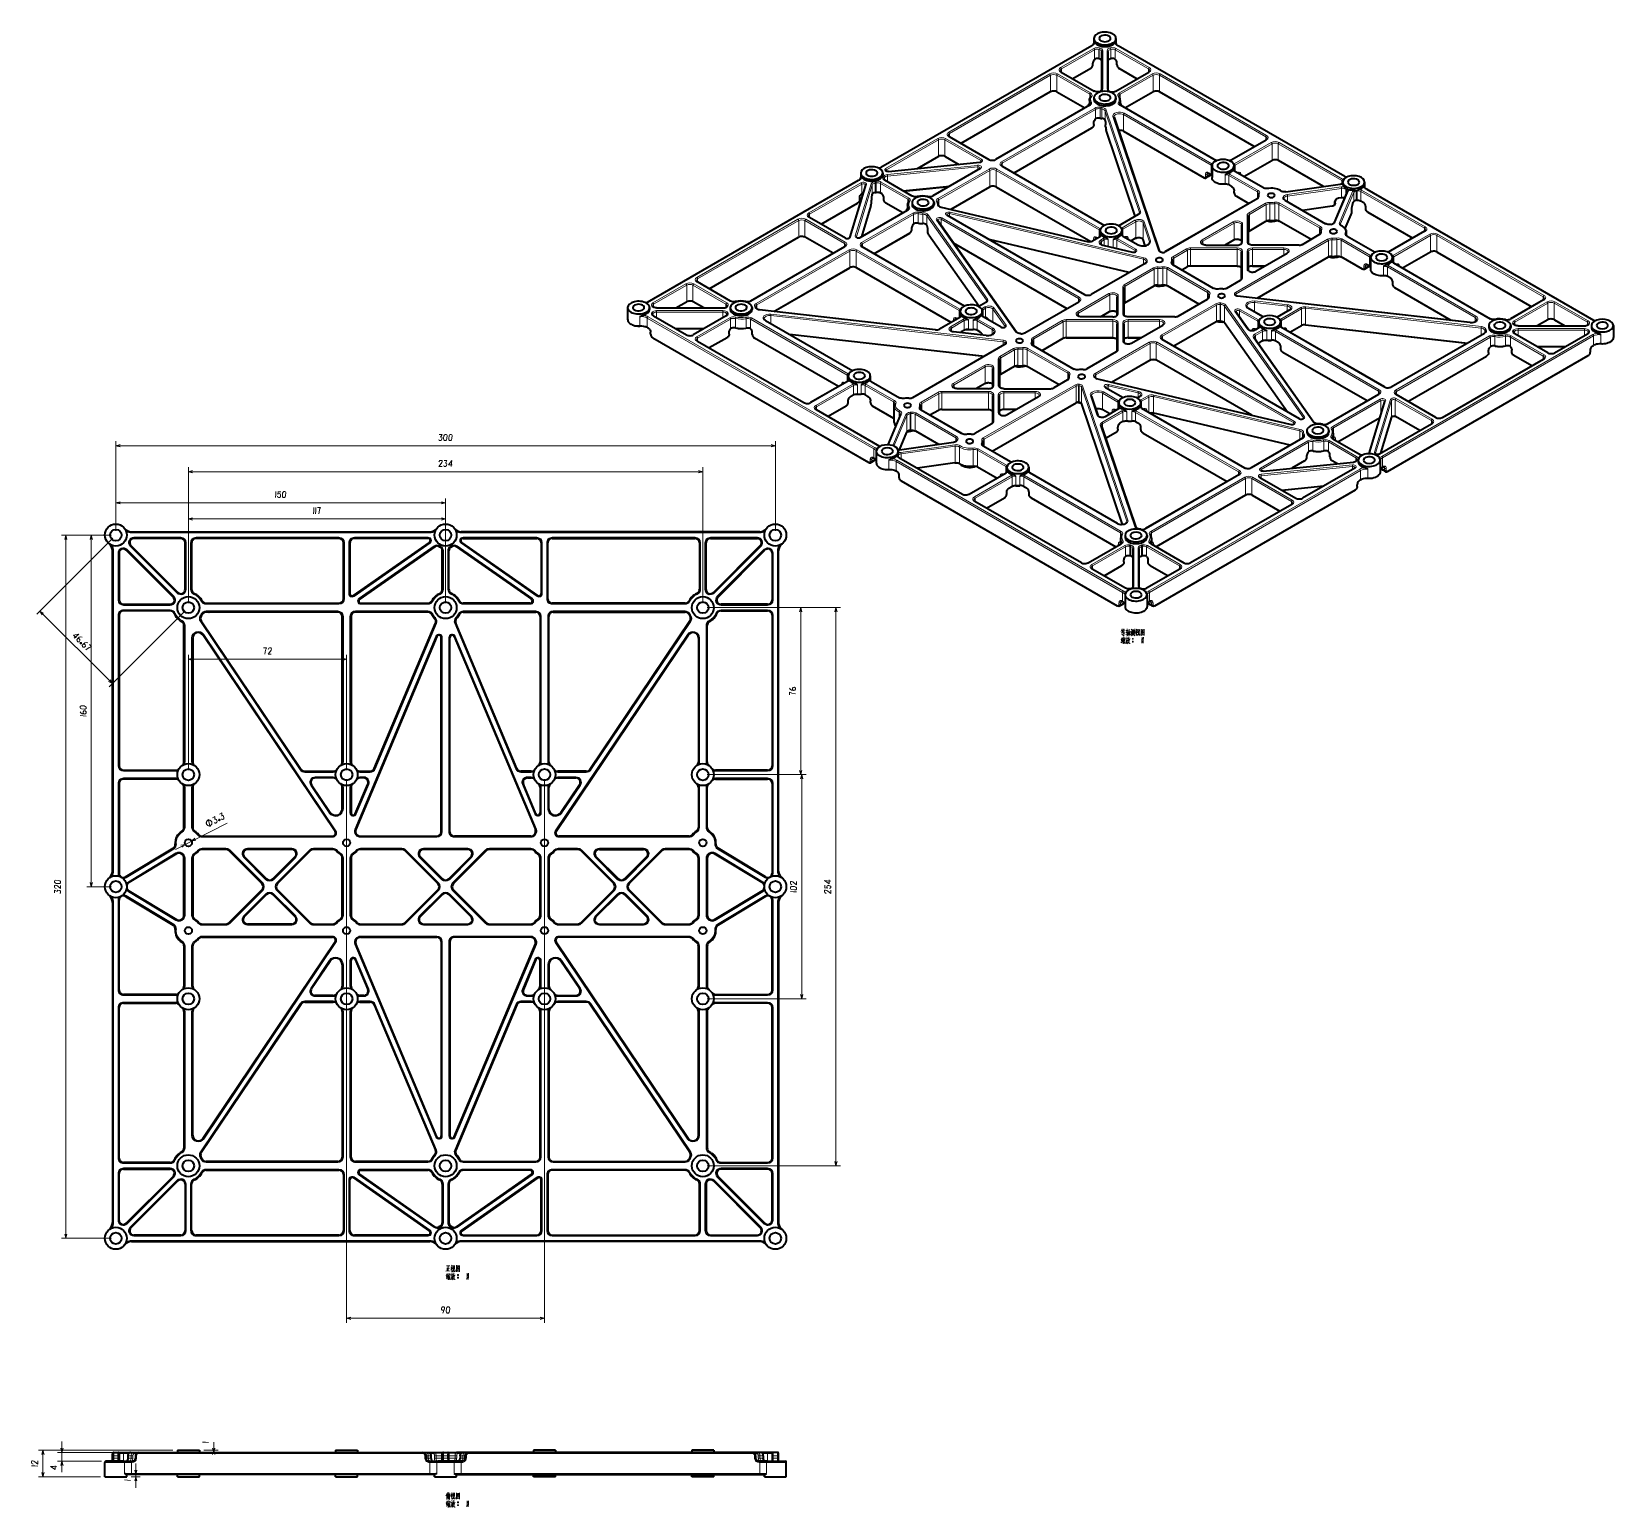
# Model space of a CAD drawing. Extents: x 297 to 1016, y 71 to 742.
import ezdxf

# ---------------------------------------------------------------- set-up
doc = ezdxf.new("R2010")
doc.units = 0

msp = doc.modelspace()

# ---------------------------------------------------------------- linework, layer by layer
at = {"color": 7, "lineweight": 35}
for p, q in [((778.78, 735.82), (682.78, 680.4)), ((893.83, 676.32), (790.76, 735.82)), ((759.92, 714.8), (719.3, 691.35)), ((852.71, 689.92), (809.62, 714.8)), ((777.76, 708.7), (735.02, 684.03)), ((835.51, 683.45), (791.78, 708.7)), ((778.73, 698.31), (743.34, 677.88)), ((788.91, 703.28), (809.59, 642.23)), ((713.96, 694.44), (731.99, 684.03)), ((798.58, 658.26), (785.32, 697.4)), ((793.25, 696.9), (829.85, 675.77)), ((884.22, 671.73), (863.72, 683.57)), ((686.29, 678.51), (727.84, 682.75)), ((727.95, 679.94), (706.43, 667.52)), ((738, 680.96), (784.6, 654.06)), ((576.72, 619.16), (672.71, 674.59)), ((675.86, 672.39), (668.53, 648.4)), ((693.18, 669.69), (713.84, 671.79)), ((732.34, 671.52), (714.7, 661.34)), ((735.38, 671.52), (778.34, 646.72)), ((867.11, 669.31), (891.71, 672.79)), ((903.9, 670.5), (1006.96, 611)), ((710.21, 662.39), (776.72, 646.73)), ((854, 666.17), (812.06, 641.96)), ((866.64, 665.48), (885.13, 654.81)), ((673.51, 648.51), (695.03, 660.93)), ((744.5, 605.48), (708.54, 656.37)), ((712.95, 658.68), (775.47, 622.58)), ((904.34, 660.11), (924.84, 648.28)), ((604.75, 625.21), (645.37, 648.66)), ((704.65, 649.74), (727.59, 617.27)), ((795.86, 632.6), (732.13, 647.61)), ((623.7, 619.75), (666.43, 644.43)), ((720.96, 617.32), (674.36, 644.22)), ((715.81, 646.08), (767.51, 616.23)), ((873.12, 645.07), (851.91, 645.07)), ((935.84, 641.93), (978.93, 617.05)), ((634.15, 614.83), (668.7, 634.78)), ((714.83, 609.9), (671.74, 634.78)), ((803.09, 636.77), (778.51, 622.58)), ((834.21, 625.41), (815.73, 636.09)), ((844.91, 635.57), (823.7, 635.57)), ((886.32, 639.58), (853.82, 620.82)), ((916.01, 636.98), (959.99, 611.59)), ((748.28, 605.13), (772.85, 619.32)), ((950.88, 609.87), (845.13, 621.8)), ((942.32, 610.83), (916.67, 625.64)), ((580.8, 616.49), (611.02, 616.49)), ((707.63, 606.54), (627.69, 615.56)), ((816.55, 612.41), (795.34, 612.41)), ((630.41, 610.81), (670.05, 587.92)), ((641.36, 604.49), (729.86, 594.5)), ((835.41, 610.19), (816.18, 599.09)), ((839.19, 609.84), (867.87, 569.24)), ((911.95, 580.53), (865.1, 607.58)), ((876.05, 608.78), (949.54, 600.49)), ((914.98, 580.53), (957.36, 605)), ((972.67, 608.33), (1002.89, 608.33)), ((579.07, 602.96), (677.43, 546.17)), ((599.4, 601.36), (647.84, 573.39)), ((663.56, 580.71), (625.34, 602.78)), ((697.37, 575.74), (739.3, 599.95)), ((752.09, 599.34), (770.58, 588.67)), ((767.13, 602.91), (788.34, 602.91)), ((873.35, 566.08), (810.83, 602.17)), ((879.85, 564.42), (852.72, 602.82)), ((787.82, 582.72), (805.17, 592.73)), ((851.55, 567.71), (808.21, 592.73)), ((903.98, 574.18), (865.76, 596.25)), ((913.33, 542.09), (1004.61, 594.79)), ((922.6, 573.98), (958.34, 594.61)), ((938.32, 566.65), (984.28, 593.19)), ((781.32, 584.25), (869.47, 563.49)), ((738.77, 579.75), (759.99, 579.75)), ((886.03, 563.82), (909.32, 577.27)), ((935.28, 566.65), (917.25, 577.06)), ((682.39, 553.44), (653.5, 570.12)), ((719.66, 559.28), (701.18, 569.95)), ((710.56, 570.25), (731.77, 570.25)), ((733.44, 551.32), (771.62, 573.36)), ((792.75, 518), (774.09, 573.09)), ((801.46, 570.84), (848.31, 543.79)), ((868.99, 553.98), (806.96, 568.59)), ((911.99, 573.97), (904.74, 550.28)), ((783.15, 562.84), (798.78, 516.69)), ((890.78, 555.61), (909.71, 566.54)), ((909.63, 550.09), (933.37, 563.8)), ((691.35, 551.99), (715.96, 555.47)), ((802.12, 559.5), (840.34, 537.44)), ((874.63, 557.24), (851.34, 543.79)), ((691.02, 548.46), (719.97, 531.75)), ((790.43, 518.42), (750.54, 541.45)), ((845.68, 540.53), (803.3, 516.06)), ((856.75, 542.19), (897.79, 546.37)), ((898.41, 543.62), (874.68, 529.91)), ((790.56, 480.85), (692.21, 537.64)), ((898.54, 533.56), (807.26, 480.85)), ((774.06, 500.52), (725.62, 528.48)), ((751.21, 530.11), (789.78, 507.84)), ((848.66, 531.29), (808.04, 507.84)), ((869.73, 527.05), (823.76, 500.52)), ((341.98, 514.62), (477.73, 514.62)), ((364.35, 511.62), (343.01, 511.62)), ((436.35, 511.62), (371.35, 511.62)), ((476.92, 511.62), (443.35, 511.62)), ((627.73, 514.62), (491.98, 514.62)), ((492.78, 511.62), (526.35, 511.62)), ((533.35, 511.62), (598.35, 511.62)), ((605.35, 511.62), (626.69, 511.62)), ((333.35, 360.25), (333.35, 506)), ((336.35, 504.97), (336.35, 483.62)), ((360.93, 484.93), (339.56, 506.29)), ((341.68, 508.42), (363.05, 487.05)), ((366.35, 488.42), (366.35, 509.62)), ((369.35, 509.62), (369.35, 488.42)), ((438.35, 484.12), (438.35, 509.62)), ((441.35, 509.62), (441.35, 486.43)), ((442.93, 485.61), (477.49, 509.8)), ((479.92, 507.84), (445.78, 483.94)), ((489.78, 507.84), (523.92, 483.94)), ((526.78, 485.61), (492.21, 509.8)), ((528.35, 509.62), (528.35, 486.43)), ((531.35, 484.12), (531.35, 509.62)), ((600.35, 509.62), (600.35, 488.42)), ((603.35, 488.42), (603.35, 509.62)), ((628.02, 508.42), (606.65, 487.05)), ((608.78, 484.93), (630.14, 506.29)), ((633.35, 504.97), (633.35, 483.62)), ((636.35, 360.25), (636.35, 506)), ((375.91, 482.12), (436.35, 482.12)), ((446.35, 482.12), (476.79, 482.12)), ((523.35, 482.12), (492.91, 482.12)), ((593.79, 482.12), (533.35, 482.12)), ((336.35, 476.62), (336.35, 408.12)), ((338.35, 481.62), (359.56, 481.62)), ((359.56, 478.62), (338.35, 478.62)), ((435.85, 478.12), (375.91, 478.12)), ((437.85, 409.87), (437.85, 476.12)), ((441.85, 476.12), (441.85, 409.87)), ((476.79, 478.12), (443.85, 478.12)), ((492.91, 478.12), (525.85, 478.12)), ((527.85, 476.12), (527.85, 409.87)), ((531.85, 409.87), (531.85, 476.12)), ((533.85, 478.12), (593.79, 478.12)), ((631.35, 481.62), (610.14, 481.62)), ((610.14, 478.62), (631.35, 478.62)), ((633.35, 476.62), (633.35, 408.12)), ((365.85, 409.87), (365.85, 472.06)), ((373.73, 474.08), (419.2, 406.51)), ((434.58, 378.27), (374.43, 467.67)), ((452.41, 406.85), (480.25, 473.06)), ((517.3, 406.85), (489.45, 473.06)), ((535.12, 378.27), (595.28, 467.67)), ((595.98, 474.08), (550.51, 406.51)), ((603.85, 409.87), (603.85, 472.06)), ((369.85, 466.27), (369.85, 409.87)), ((480.93, 466.93), (444.02, 379.17)), ((482.85, 378.12), (482.85, 466.54)), ((486.85, 378.12), (486.85, 466.54)), ((488.77, 466.93), (525.68, 379.17)), ((599.85, 466.27), (599.85, 409.87)), ((338.35, 406.12), (362.11, 406.12)), ((631.35, 406.12), (607.6, 406.12)), ((336.35, 400.12), (336.35, 359.19)), ((362.11, 402.12), (338.35, 402.12)), ((607.6, 402.12), (631.35, 402.12)), ((633.35, 400.12), (633.35, 359.19)), ((374.1, 376.12), (433.4, 376.12)), ((446.1, 376.12), (480.85, 376.12)), ((523.61, 376.12), (488.85, 376.12)), ((595.61, 376.12), (536.31, 376.12)), ((339.26, 357.55), (360.92, 370.68)), ((362.48, 368.11), (340.81, 354.98)), ((401.32, 354.54), (386.32, 369.54)), ((414.9, 370.12), (394.8, 370.12)), ((423.39, 369.54), (408.39, 354.54)), ((481.32, 354.54), (466.32, 369.54)), ((494.9, 370.12), (474.8, 370.12)), ((503.39, 369.54), (488.39, 354.54)), ((561.32, 354.54), (546.32, 369.54)), ((554.8, 370.12), (574.9, 370.12)), ((583.39, 369.54), (568.39, 354.54)), ((628.89, 354.98), (607.23, 368.11)), ((630.44, 357.55), (608.78, 370.68)), ((365.85, 340.05), (365.85, 366.2)), ((369.85, 366.2), (369.85, 340.05)), ((437.85, 340.05), (437.85, 366.2)), ((441.85, 366.2), (441.85, 340.05)), ((527.85, 340.05), (527.85, 366.2)), ((531.85, 366.2), (531.85, 340.05)), ((599.85, 340.05), (599.85, 366.2)), ((603.85, 366.2), (603.85, 340.05)), ((333.35, 346), (333.35, 200.25)), ((336.35, 306.12), (336.35, 347.06)), ((339.26, 348.7), (360.92, 335.57)), ((340.81, 351.26), (362.48, 338.14)), ((386.32, 336.71), (401.32, 351.71)), ((408.39, 351.71), (423.39, 336.71)), ((466.32, 336.71), (481.32, 351.71)), ((488.39, 351.71), (503.39, 336.71)), ((546.32, 336.71), (561.32, 351.71)), ((568.39, 351.71), (583.39, 336.71)), ((607.23, 338.14), (628.89, 351.26)), ((630.44, 348.7), (608.78, 335.57)), ((633.35, 306.12), (633.35, 347.06)), ((636.35, 346), (636.35, 200.25)), ((414.9, 336.12), (394.8, 336.12)), ((474.8, 336.12), (494.9, 336.12)), ((554.8, 336.12), (574.9, 336.12)), ((374.1, 330.12), (433.4, 330.12)), ((434.58, 327.98), (374.43, 238.58)), ((480.93, 239.32), (444.02, 327.07)), ((446.1, 330.12), (480.85, 330.12)), ((482.85, 328.12), (482.85, 239.71)), ((486.85, 328.12), (486.85, 239.71)), ((488.77, 239.32), (525.68, 327.07)), ((523.61, 330.12), (488.85, 330.12)), ((535.12, 327.98), (595.28, 238.58)), ((595.61, 330.12), (536.31, 330.12)), ((362.11, 304.12), (338.35, 304.12)), ((607.6, 304.12), (631.35, 304.12)), ((336.35, 229.62), (336.35, 298.12)), ((338.35, 300.12), (362.11, 300.12)), ((365.85, 296.38), (365.85, 234.19)), ((369.85, 239.98), (369.85, 296.38)), ((373.73, 232.17), (419.2, 299.74)), ((437.85, 296.38), (437.85, 230.12)), ((441.85, 230.12), (441.85, 296.38)), ((452.41, 299.4), (480.25, 233.19)), ((517.3, 299.4), (489.45, 233.19)), ((527.85, 230.12), (527.85, 296.38)), ((531.85, 296.38), (531.85, 230.12)), ((595.98, 232.17), (550.51, 299.74)), ((599.85, 239.98), (599.85, 296.38)), ((603.85, 296.38), (603.85, 234.19)), ((631.35, 300.12), (607.6, 300.12)), ((633.35, 229.62), (633.35, 298.12)), ((359.56, 227.62), (338.35, 227.62)), ((338.35, 224.62), (359.56, 224.62)), ((435.85, 228.12), (375.91, 228.12)), ((375.91, 224.12), (436.35, 224.12)), ((476.79, 228.12), (443.85, 228.12)), ((446.35, 224.12), (476.79, 224.12)), ((492.91, 228.12), (525.85, 228.12)), ((523.35, 224.12), (492.91, 224.12)), ((593.79, 224.12), (533.35, 224.12)), ((533.85, 228.12), (593.79, 228.12)), ((610.14, 227.62), (631.35, 227.62)), ((631.35, 224.62), (610.14, 224.62)), ((336.35, 201.28), (336.35, 222.62)), ((360.93, 221.32), (339.56, 199.95)), ((341.68, 197.83), (363.05, 219.2)), ((366.35, 217.83), (366.35, 196.62)), ((369.35, 196.62), (369.35, 217.83)), ((438.35, 222.12), (438.35, 196.62)), ((441.35, 196.62), (441.35, 219.82)), ((442.93, 220.64), (477.49, 196.44)), ((479.92, 198.41), (445.78, 222.3)), ((489.78, 198.41), (523.92, 222.3)), ((526.78, 220.64), (492.21, 196.44)), ((528.35, 196.62), (528.35, 219.82)), ((531.35, 222.12), (531.35, 196.62)), ((600.35, 196.62), (600.35, 217.83)), ((603.35, 217.83), (603.35, 196.62)), ((628.02, 197.83), (606.65, 219.2)), ((608.78, 221.32), (630.14, 199.95)), ((633.35, 201.28), (633.35, 222.62)), ((364.35, 194.62), (343.01, 194.62)), ((436.35, 194.62), (371.35, 194.62)), ((476.92, 194.62), (443.35, 194.62)), ((492.78, 194.62), (526.35, 194.62)), ((533.35, 194.62), (598.35, 194.62)), ((605.35, 194.62), (626.69, 194.62)), ((341.98, 191.62), (477.73, 191.62)), ((627.73, 191.62), (491.98, 191.62)), ((345.3, 95.64), (474.4, 95.64)), ((624.4, 95.64), (495.3, 95.64)), ((477.73, 85.64), (341.98, 85.64)), ((491.98, 85.64), (627.73, 85.64))]:
    msp.add_line(p, q, dxfattribs=at)
at = {"color": 7, "lineweight": 13}
for p, q in [((683.03, 680.38), (779.03, 735.8)), ((790.51, 735.8), (893.58, 676.29)), ((759.67, 722.99), (713.71, 696.45)), ((714.06, 695.84), (760.02, 722.38)), ((809.52, 722.38), (857.96, 694.41)), ((858.31, 695.02), (809.87, 722.99)), ((760.02, 715.03), (719.16, 691.43)), ((852.86, 690.01), (809.52, 715.03)), ((735.27, 684), (778.01, 708.67)), ((780.13, 707.45), (737.75, 682.98)), ((738.1, 682.37), (780.48, 706.84)), ((784.89, 706.08), (800.52, 659.93)), ((801.01, 660.39), (785.38, 706.54)), ((791.53, 708.67), (835.35, 683.38)), ((778.84, 698.54), (743.2, 677.96)), ((788.44, 703.53), (809.12, 642.47)), ((793.15, 704.47), (833.03, 681.45)), ((833.39, 682.06), (793.5, 705.09)), ((708.76, 693.59), (685.02, 679.89)), ((685.37, 679.28), (709.11, 692.98)), ((713.71, 694.41), (731.74, 684)), ((798.59, 658.27), (785.3, 697.51)), ((829.75, 676), (793.15, 697.13)), ((863.61, 691.15), (892.56, 674.43)), ((892.91, 675.05), (863.97, 691.76)), ((884.45, 671.76), (863.61, 683.8)), ((726.88, 681.38), (685.84, 677.2)), ((685.92, 676.51), (726.97, 680.69)), ((686.34, 678.43), (727.9, 682.66)), ((706.68, 667.49), (728.2, 679.92)), ((732.09, 679.71), (708.8, 666.27)), ((709.15, 665.66), (732.44, 679.1)), ((735.27, 679.1), (782.12, 652.05)), ((782.48, 652.67), (735.63, 679.71)), ((737.75, 680.94), (784.43, 653.98)), ((672.96, 674.56), (576.97, 619.14)), ((650.07, 659.71), (673.8, 673.41)), ((674.16, 672.8), (650.42, 659.1)), ((676.34, 672.65), (669.01, 648.66)), ((671.22, 649.25), (678.46, 672.94)), ((678.95, 672.48), (671.71, 648.79)), ((714.28, 672.05), (692.87, 669.87)), ((732.44, 671.75), (714.49, 661.39)), ((778.54, 646.77), (735.27, 671.75)), ((867.18, 669.22), (891.78, 672.71)), ((867.66, 668.1), (892.26, 671.58)), ((892.38, 670.9), (867.77, 667.41)), ((930.08, 652.77), (901.13, 669.48)), ((901.49, 670.1), (930.43, 653.38)), ((1006.71, 610.98), (903.65, 670.48)), ((710.09, 662.32), (776.6, 646.65)), ((812.31, 641.93), (854.25, 666.14)), ((882.4, 652.94), (863.92, 663.62)), ((864.27, 664.23), (882.76, 653.56)), ((884.88, 654.78), (866.39, 665.46)), ((599.15, 630.32), (645.12, 656.85)), ((645.47, 656.24), (599.51, 629.7)), ((666.33, 645.83), (648.3, 656.24)), ((648.65, 656.85), (666.68, 646.44)), ((695.28, 660.91), (673.76, 648.48)), ((674.11, 646.24), (697.4, 659.68)), ((697.75, 659.07), (674.46, 645.63)), ((730.91, 620.02), (703.78, 658.42)), ((704.24, 658.94), (731.37, 620.54)), ((744.09, 605.6), (708.13, 656.49)), ((772.75, 620.72), (710.23, 656.82)), ((710.58, 657.43), (773.1, 621.33)), ((712.7, 658.66), (775.22, 622.56)), ((714.14, 659.39), (802.29, 638.64)), ((802.48, 639.31), (714.33, 660.07)), ((904.24, 660.34), (924.98, 648.36)), ((604.6, 625.3), (645.47, 648.89)), ((704.6, 649.92), (727.64, 617.3)), ((796.11, 632.74), (731.54, 647.95)), ((844.13, 623.56), (886.07, 647.77)), ((984.17, 621.54), (935.74, 649.5)), ((936.09, 650.12), (984.53, 622.15)), ((666.68, 644.4), (623.95, 619.73)), ((626.07, 618.5), (668.45, 642.97)), ((668.8, 642.36), (626.42, 617.89)), ((718.48, 615.31), (671.63, 642.36)), ((671.99, 642.97), (718.84, 615.92)), ((720.79, 617.24), (674.11, 644.2)), ((715.61, 646.36), (767.65, 616.32)), ((823.7, 643.82), (844.91, 643.82)), ((844.91, 643.13), (823.7, 643.13)), ((886.42, 647.16), (844.49, 622.95)), ((873.12, 644.98), (851.91, 644.98)), ((935.74, 642.16), (979.08, 617.13)), ((633.9, 614.86), (668.8, 635.01)), ((671.63, 635.01), (714.97, 609.99)), ((778.76, 622.56), (803.34, 636.75)), ((831.49, 623.55), (813, 634.22)), ((813.36, 634.84), (831.84, 624.16)), ((833.96, 625.39), (815.48, 636.06)), ((823.7, 635.78), (844.91, 635.78)), ((853.58, 620.85), (886.42, 639.81)), ((953.17, 612.09), (913.28, 635.12)), ((913.64, 635.73), (953.52, 612.7)), ((959.74, 611.56), (915.76, 636.95)), ((773.1, 619.29), (748.53, 605.11)), ((950.82, 609.78), (845.07, 621.72)), ((916.57, 625.87), (942.69, 610.79)), ((679.68, 552.39), (576.61, 611.89)), ((576.97, 612.51), (680.03, 553)), ((611.02, 616.4), (580.8, 616.4)), ((580.8, 615.25), (611.02, 615.25)), ((611.02, 614.55), (580.8, 614.55)), ((623.95, 611.92), (667.92, 586.53)), ((707.57, 606.45), (627.64, 615.47)), ((738.51, 601.08), (632.76, 613.01)), ((632.86, 613.71), (738.61, 601.77)), ((816.55, 612.32), (795.34, 612.32)), ((810.58, 604.19), (835.16, 618.38)), ((835.51, 617.76), (810.93, 603.58)), ((875.09, 566.47), (839.13, 617.37)), ((839.59, 617.88), (875.55, 566.99)), ((955.95, 607.32), (876.01, 616.34)), ((876.11, 617.03), (956.05, 608.01)), ((667.57, 585.92), (623.59, 611.31)), ((669.88, 587.85), (630.16, 610.78)), ((640.91, 604.75), (730.16, 594.67)), ((767.13, 611.16), (788.34, 611.16)), ((788.34, 610.47), (767.13, 610.47)), ((816.03, 599.17), (835.51, 610.42)), ((839.13, 610.02), (867.99, 569.17)), ((909.22, 578.67), (862.37, 605.72)), ((862.72, 606.33), (909.57, 579.29)), ((911.7, 580.51), (864.85, 607.56)), ((876.01, 608.99), (949.84, 600.66)), ((957.61, 604.98), (915.23, 580.51)), ((1002.89, 608.24), (972.67, 608.24)), ((972.67, 607.08), (1002.89, 607.08)), ((1002.89, 606.38), (972.67, 606.38)), ((578.97, 603.19), (677.32, 546.4)), ((647.59, 573.37), (599.15, 601.33)), ((625.24, 603.01), (663.71, 580.8)), ((739.55, 599.92), (697.62, 575.71)), ((767.85, 586.81), (749.36, 597.48)), ((749.72, 598.09), (768.2, 587.42)), ((770.33, 588.65), (751.84, 599.32)), ((767.13, 603.12), (788.34, 603.12)), ((804.92, 600.92), (780.35, 586.73)), ((780.7, 586.12), (805.28, 600.31)), ((808.1, 600.31), (870.63, 564.21)), ((870.98, 564.83), (808.46, 600.92)), ((873.1, 566.05), (810.58, 602.15)), ((879.44, 564.54), (852.31, 602.94)), ((910.72, 548.92), (1006.71, 604.34)), ((1007.07, 603.73), (911.08, 548.31)), ((917, 579.08), (959.74, 603.75)), ((960.09, 603.14), (917.35, 578.47)), ((805.28, 592.96), (787.62, 582.77)), ((852.04, 567.59), (808.1, 592.96)), ((865.66, 596.48), (904.12, 574.27)), ((913.43, 542.32), (1004.71, 595.02)), ((922.45, 574.06), (958.44, 594.84)), ((984.53, 593.17), (938.57, 566.63)), ((781.2, 584.17), (869.35, 563.41)), ((710.56, 578.5), (731.77, 578.5)), ((731.77, 577.81), (710.56, 577.81)), ((771.37, 581.55), (729.44, 557.34)), ((729.79, 556.73), (771.72, 580.94)), ((759.99, 579.66), (738.77, 579.66)), ((774.08, 580.54), (794.75, 519.49)), ((795.24, 519.95), (774.57, 581.01)), ((806.89, 576.15), (873.4, 560.49)), ((873.59, 561.17), (807.08, 576.83)), ((909.57, 577.24), (886.28, 563.8)), ((935.03, 566.63), (917, 577.04)), ((682.2, 553.39), (653.25, 570.1)), ((698.81, 568.7), (717.29, 558.03)), ((719.41, 559.25), (700.93, 569.92)), ((710.56, 570.46), (731.77, 570.46)), ((771.72, 573.59), (733.3, 551.4)), ((792.77, 518), (774.08, 573.2)), ((798.73, 568.98), (845.58, 541.93)), ((845.93, 542.54), (799.09, 569.59)), ((801.21, 570.82), (848.06, 543.77)), ((869.24, 554.12), (806.89, 568.81)), ((888.41, 562.57), (909.93, 575)), ((910.28, 574.39), (888.76, 561.96)), ((912.46, 574.23), (905.22, 550.54)), ((907.34, 550.83), (914.67, 574.82)), ((915.17, 574.36), (907.83, 550.37)), ((716.94, 557.41), (698.45, 568.09)), ((782.67, 563.09), (798.3, 516.94)), ((890.63, 555.69), (909.78, 566.75)), ((933.62, 563.77), (909.88, 550.07)), ((334.85, 515.12), (334.85, 555.79)), ((634.85, 515.12), (634.85, 555.79)), ((716.03, 555.38), (691.42, 551.9)), ((716.5, 554.26), (691.9, 550.78)), ((840.49, 537.52), (802.02, 559.73)), ((851.59, 543.77), (874.88, 557.21)), ((877, 555.99), (855.48, 543.56)), ((855.84, 542.95), (877.36, 555.38)), ((334.85, 553.79), (634.85, 553.79)), ((793.17, 487.68), (690.11, 547.19)), ((690.77, 548.44), (719.72, 531.72)), ((692.02, 550.09), (716.62, 553.57)), ((367.85, 482.12), (367.85, 543.98)), ((367.85, 541.98), (601.85, 541.98)), ((601.85, 482.12), (601.85, 543.98)), ((689.75, 546.57), (792.81, 487.07)), ((792.15, 514.81), (748.17, 540.2)), ((750.29, 541.42), (790.18, 518.4)), ((803.55, 516.03), (845.93, 540.5)), ((900.65, 543.1), (804.66, 487.68)), ((805.01, 487.07), (901, 542.49)), ((897.34, 545.06), (855.79, 540.82)), ((855.87, 540.13), (897.43, 544.36)), ((856.8, 542.1), (897.84, 546.28)), ((874.93, 529.89), (898.66, 543.59)), ((790.46, 481.08), (692.11, 537.87)), ((747.82, 539.59), (791.8, 514.2)), ((848.41, 539.48), (805.67, 514.81)), ((806.03, 514.2), (848.76, 538.87)), ((898.65, 533.79), (807.36, 481.08)), ((851.59, 538.87), (869.62, 528.46)), ((869.98, 529.07), (851.95, 539.48)), ((334.85, 527.82), (484.85, 527.82)), ((725.37, 528.46), (773.81, 500.49)), ((789.93, 507.93), (751.11, 530.34)), ((848.76, 531.52), (807.9, 507.93)), ((824.01, 500.49), (869.98, 527.03)), ((367.85, 482.12), (367.85, 522.47)), ((367.85, 520.47), (484.85, 520.47)), ((484.85, 482.12), (484.85, 522.47)), ((333.44, 511.71), (298.87, 477.14)), ((332.85, 513.12), (310.11, 513.12)), ((312.11, 193.12), (312.11, 513.12)), ((323.71, 353.12), (323.71, 513.12)), ((477.73, 514.12), (341.98, 514.12)), ((343.01, 512.12), (364.35, 512.12)), ((371.35, 512.12), (436.35, 512.12)), ((443.35, 512.12), (476.92, 512.12)), ((491.98, 514.12), (627.73, 514.12)), ((526.35, 512.12), (492.78, 512.12)), ((598.35, 512.12), (533.35, 512.12)), ((626.69, 512.12), (605.35, 512.12)), ((333.85, 506), (333.85, 360.25)), ((335.85, 483.62), (335.85, 504.97)), ((339.91, 506.65), (361.28, 485.28)), ((362.7, 486.69), (341.33, 508.06)), ((366.85, 509.62), (366.85, 488.42)), ((368.85, 488.42), (368.85, 509.62)), ((438.85, 509.62), (438.85, 484.12)), ((440.85, 486.43), (440.85, 509.62)), ((477.78, 509.39), (443.21, 485.2)), ((445.49, 484.35), (479.64, 508.25)), ((524.21, 484.35), (490.07, 508.25)), ((491.92, 509.39), (526.49, 485.2)), ((528.85, 486.43), (528.85, 509.62)), ((530.85, 509.62), (530.85, 484.12)), ((600.85, 488.42), (600.85, 509.62)), ((602.85, 509.62), (602.85, 488.42)), ((607.01, 486.69), (628.38, 508.06)), ((629.79, 506.65), (608.42, 485.28)), ((633.85, 483.62), (633.85, 504.97)), ((635.85, 506), (635.85, 360.25)), ((300.29, 478.56), (333.29, 445.56)), ((366.44, 478.71), (331.87, 444.14)), ((335.85, 408.12), (335.85, 476.62)), ((359.56, 481.12), (338.35, 481.12)), ((338.35, 479.12), (359.56, 479.12)), ((436.35, 481.62), (375.91, 481.62)), ((375.91, 478.62), (435.85, 478.62)), ((438.35, 476.12), (438.35, 409.87)), ((441.35, 409.87), (441.35, 476.12)), ((443.85, 478.62), (476.79, 478.62)), ((476.79, 481.62), (446.35, 481.62)), ((492.91, 481.62), (523.35, 481.62)), ((525.85, 478.62), (492.91, 478.62)), ((528.35, 409.87), (528.35, 476.12)), ((531.35, 476.12), (531.35, 409.87)), ((533.35, 481.62), (593.79, 481.62)), ((593.79, 478.62), (533.85, 478.62)), ((603.85, 480.12), (648.38, 480.12)), ((603.85, 480.12), (664.42, 480.12)), ((610.14, 481.12), (631.35, 481.12)), ((631.35, 479.12), (610.14, 479.12)), ((633.85, 408.12), (633.85, 476.62)), ((646.38, 404.12), (646.38, 480.12)), ((662.42, 226.12), (662.42, 480.12)), ((366.35, 472.06), (366.35, 409.87)), ((418.78, 406.23), (373.31, 473.8)), ((374.84, 467.95), (435, 378.55)), ((480.72, 472.87), (452.87, 406.65)), ((488.99, 472.87), (516.83, 406.65)), ((594.86, 467.95), (534.71, 378.55)), ((550.92, 406.23), (596.39, 473.8)), ((603.35, 472.06), (603.35, 409.87)), ((369.35, 409.87), (369.35, 466.27)), ((443.56, 379.37), (480.47, 467.12)), ((483.35, 466.54), (483.35, 378.12)), ((486.35, 466.54), (486.35, 378.12)), ((526.14, 379.37), (489.23, 467.12)), ((600.35, 409.87), (600.35, 466.27)), ((367.85, 406.12), (367.85, 458.65)), ((367.85, 456.65), (439.85, 456.65)), ((439.85, 406.12), (439.85, 458.65)), ((362.11, 405.62), (338.35, 405.62)), ((603.85, 404.12), (648.38, 404.12)), ((603.85, 404.12), (648.84, 404.12)), ((607.6, 405.62), (631.35, 405.62)), ((646.84, 302.12), (646.84, 404.12)), ((335.85, 359.19), (335.85, 400.12)), ((338.35, 402.62), (362.11, 402.62)), ((439.85, 402.12), (439.85, 154.73)), ((529.85, 402.12), (529.85, 154.73)), ((631.35, 402.62), (607.6, 402.62)), ((633.85, 359.19), (633.85, 400.12)), ((361.93, 370.11), (385.45, 382.08)), ((433.4, 375.62), (374.1, 375.62)), ((480.85, 375.62), (446.1, 375.62)), ((488.85, 375.62), (523.61, 375.62)), ((536.31, 375.62), (595.61, 375.62)), ((361.18, 370.25), (339.52, 357.12)), ((340.55, 355.41), (362.22, 368.54)), ((386.67, 369.89), (401.67, 354.89)), ((394.8, 370.62), (414.9, 370.62)), ((408.03, 354.89), (423.03, 369.89)), ((466.67, 369.89), (481.67, 354.89)), ((474.8, 370.62), (494.9, 370.62)), ((488.03, 354.89), (503.03, 369.89)), ((546.67, 369.89), (561.67, 354.89)), ((574.9, 370.62), (554.8, 370.62)), ((568.03, 354.89), (583.03, 369.89)), ((607.49, 368.54), (629.15, 355.41)), ((608.52, 370.25), (630.19, 357.12)), ((366.35, 366.2), (366.35, 340.05)), ((369.35, 340.05), (369.35, 366.2)), ((438.35, 366.2), (438.35, 340.05)), ((441.35, 340.05), (441.35, 366.2)), ((528.35, 366.2), (528.35, 340.05)), ((531.35, 340.05), (531.35, 366.2)), ((600.35, 366.2), (600.35, 340.05)), ((603.35, 340.05), (603.35, 366.2)), ((333.85, 200.25), (333.85, 346)), ((335.85, 347.06), (335.85, 306.12)), ((361.18, 336), (339.52, 349.13)), ((362.22, 337.71), (340.55, 350.84)), ((401.67, 351.36), (386.67, 336.36)), ((423.03, 336.36), (408.03, 351.36)), ((481.67, 351.36), (466.67, 336.36)), ((503.03, 336.36), (488.03, 351.36)), ((561.67, 351.36), (546.67, 336.36)), ((583.03, 336.36), (568.03, 351.36)), ((629.15, 350.84), (607.49, 337.71)), ((608.52, 336), (630.19, 349.13)), ((633.85, 347.06), (633.85, 306.12)), ((635.85, 200.25), (635.85, 346)), ((394.8, 335.62), (414.9, 335.62)), ((494.9, 335.62), (474.8, 335.62)), ((574.9, 335.62), (554.8, 335.62)), ((433.4, 330.62), (374.1, 330.62)), ((374.84, 238.3), (435, 327.7)), ((443.56, 326.88), (480.47, 239.12)), ((480.85, 330.62), (446.1, 330.62)), ((483.35, 239.71), (483.35, 328.12)), ((486.35, 239.71), (486.35, 328.12)), ((488.85, 330.62), (523.61, 330.62)), ((526.14, 326.88), (489.23, 239.12)), ((594.86, 238.3), (534.71, 327.7)), ((536.31, 330.62), (595.61, 330.62)), ((338.35, 303.62), (362.11, 303.62)), ((631.35, 303.62), (607.6, 303.62)), ((335.85, 298.12), (335.85, 229.62)), ((362.11, 300.62), (338.35, 300.62)), ((366.35, 234.19), (366.35, 296.38)), ((369.35, 296.38), (369.35, 239.98)), ((418.78, 300.02), (373.31, 232.44)), ((438.35, 230.12), (438.35, 296.38)), ((441.35, 296.38), (441.35, 230.12)), ((480.72, 233.38), (452.87, 299.59)), ((488.99, 233.38), (516.83, 299.59)), ((528.35, 296.38), (528.35, 230.12)), ((531.35, 230.12), (531.35, 296.38)), ((550.92, 300.02), (596.39, 232.44)), ((600.35, 296.38), (600.35, 239.98)), ((603.35, 234.19), (603.35, 296.38)), ((603.85, 302.12), (648.84, 302.12)), ((607.6, 300.62), (631.35, 300.62)), ((633.85, 298.12), (633.85, 229.62)), ((338.35, 227.12), (359.56, 227.12)), ((359.56, 225.12), (338.35, 225.12)), ((375.91, 227.62), (435.85, 227.62)), ((436.35, 224.62), (375.91, 224.62)), ((443.85, 227.62), (476.79, 227.62)), ((476.79, 224.62), (446.35, 224.62)), ((525.85, 227.62), (492.91, 227.62)), ((492.91, 224.62), (523.35, 224.62)), ((533.35, 224.62), (593.79, 224.62)), ((593.79, 227.62), (533.85, 227.62)), ((603.85, 226.12), (664.42, 226.12)), ((631.35, 227.12), (610.14, 227.12)), ((610.14, 225.12), (631.35, 225.12)), ((335.85, 222.62), (335.85, 201.28)), ((339.91, 199.6), (361.28, 220.97)), ((362.7, 219.55), (341.33, 198.19)), ((366.85, 196.62), (366.85, 217.83)), ((368.85, 217.83), (368.85, 196.62)), ((438.85, 196.62), (438.85, 222.12)), ((440.85, 219.82), (440.85, 196.62)), ((477.78, 196.85), (443.21, 221.05)), ((445.49, 221.89), (479.64, 198)), ((524.21, 221.89), (490.07, 198)), ((491.92, 196.85), (526.49, 221.05)), ((528.85, 219.82), (528.85, 196.62)), ((530.85, 196.62), (530.85, 222.12)), ((600.85, 217.83), (600.85, 196.62)), ((602.85, 196.62), (602.85, 217.83)), ((607.01, 219.55), (628.38, 198.19)), ((629.79, 199.6), (608.42, 220.97)), ((633.85, 222.62), (633.85, 201.28)), ((332.85, 193.12), (310.11, 193.12)), ((477.73, 192.12), (341.98, 192.12)), ((343.01, 194.12), (364.35, 194.12)), ((371.35, 194.12), (436.35, 194.12)), ((443.35, 194.12), (476.92, 194.12)), ((491.98, 192.12), (627.73, 192.12)), ((526.35, 194.12), (492.78, 194.12)), ((598.35, 194.12), (533.35, 194.12)), ((626.69, 194.12), (605.35, 194.12)), ((439.85, 156.73), (529.85, 156.73)), ((360.85, 96.64), (299.71, 96.64)), ((343.3, 95.64), (308.36, 95.64)), ((474.4, 95.14), (345.3, 95.14)), ((495.3, 95.14), (624.4, 95.14)), ((327.85, 84.64), (299.71, 84.64)), ((341.98, 86.14), (477.73, 86.14)), ((627.73, 86.14), (491.98, 86.14))]:
    msp.add_line(p, q, dxfattribs=at)
at = {"color": 7, "lineweight": 13, "ltscale": 0.435646}
for p, q in [((779.71, 734.56), (764.62, 725.85)), ((989.48, 619.29), (1004.57, 610.58)), ((594.2, 604.19), (579.11, 612.9)), ((1004.22, 609.97), (989.12, 618.68)), ((803.97, 488.92), (819.06, 497.64))]:
    msp.add_line(p, q, dxfattribs=at)
at = {"color": 7, "lineweight": 13, "ltscale": 0.435645}
for p, q in [((764.97, 725.23), (780.06, 733.95)), ((789.48, 733.95), (804.57, 725.23)), ((804.92, 725.85), (789.83, 734.56)), ((579.11, 618.75), (594.2, 627.46)), ((594.56, 626.85), (579.47, 618.13)), ((1004.57, 604.74), (989.48, 596.02)), ((778.76, 497.64), (793.85, 488.92))]:
    msp.add_line(p, q, dxfattribs=at)
at = {"color": 7, "lineweight": 35, "ltscale": 0.056778}
for p, q in [((779.77, 739.11), (779.77, 736.84)), ((789.77, 739.11), (789.77, 736.84)), ((673.7, 677.88), (673.7, 675.61)), ((902.91, 673.79), (902.91, 671.52))]:
    msp.add_line(p, q, dxfattribs=at)
at = {"color": 7, "lineweight": 13, "ltscale": 0.013765}
for p, q in [((779.81, 737.52), (779.81, 736.97)), ((789.73, 736.97), (789.73, 737.52)), ((673.74, 675.73), (673.74, 676.28)), ((902.87, 672.2), (902.87, 671.65))]:
    msp.add_line(p, q, dxfattribs=at)
at = {"color": 7, "lineweight": 13, "ltscale": 0.10479}
for p, q in [((780.06, 733.95), (780.06, 729.76)), ((789.48, 729.76), (789.48, 733.95))]:
    msp.add_line(p, q, dxfattribs=at)
at = {"color": 7, "lineweight": 13, "ltscale": 0.102061}
for p, q in [((782.04, 730.09), (782.04, 734.17)), ((787.5, 734.17), (787.5, 730.09)), ((783.34, 706.99), (783.34, 702.91)), ((833.03, 681.45), (833.03, 677.36)), ((839.39, 677.08), (839.39, 672.99)), ((841.16, 672.67), (841.16, 676.76)), ((678.95, 668.4), (678.95, 672.48)), ((680.26, 673.31), (680.26, 669.22)), ((892.38, 670.9), (892.38, 666.81)), ((897.92, 664.88), (897.92, 668.96)), ((699.8, 659.35), (699.8, 655.27)), ((701.95, 655.06), (701.95, 659.14)), ((720.73, 606.61), (720.73, 610.7)), ((724.84, 606.86), (724.84, 610.94)), ((726.61, 610.62), (726.61, 606.54)), ((856.5, 601.71), (856.5, 605.8)), ((862.37, 605.72), (862.37, 601.64)), ((967.01, 599.42), (967.01, 603.51)), ((670.4, 577.14), (670.4, 581.23)), ((672.17, 581.55), (672.17, 577.46)), ((673.93, 577.46), (673.93, 581.55)), ((675.7, 581.23), (675.7, 577.14)), ((794.79, 565.27), (794.79, 569.35)), ((796.97, 569.3), (796.97, 565.22)), ((879.41, 551.57), (879.41, 555.66)), ((884.28, 555.74), (884.28, 551.66)), ((679.68, 548.31), (679.68, 552.39)), ((686.41, 547.23), (686.41, 543.15)), ((689.75, 542.49), (689.75, 546.57))]:
    msp.add_line(p, q, dxfattribs=at)
at = {"color": 7, "lineweight": 13, "ltscale": 0.102063}
for p, q in [((782.15, 734.14), (782.15, 730.06)), ((787.4, 730.06), (787.4, 734.14)), ((782.54, 703.03), (782.54, 707.12)), ((680.75, 669.31), (680.75, 673.4)), ((682.64, 673.15), (682.64, 669.07)), ((901.13, 669.48), (901.13, 665.4)), ((905.16, 635.72), (905.16, 639.81)), ((911.52, 631.35), (911.52, 635.44)), ((913.28, 635.12), (913.28, 631.03)), ((573.28, 608.47), (573.28, 612.55)), ((576.61, 611.89), (576.61, 607.81)), ((616.67, 611.67), (616.67, 607.59)), ((621.54, 607.5), (621.54, 611.59)), ((722.66, 610.99), (722.66, 606.91)), ((858.43, 606.1), (858.43, 602.01)), ((860.6, 601.96), (860.6, 606.04)), ((1010.41, 604.39), (1010.41, 600.3)), ((962.14, 603.42), (962.14, 599.34)), ((1007.07, 599.65), (1007.07, 603.73)), ((792.86, 569.05), (792.86, 564.97)), ((798.73, 564.9), (798.73, 568.98)), ((911.08, 548.31), (911.08, 544.23)), ((744.29, 535.82), (744.29, 539.91)), ((746.05, 539.91), (746.05, 535.82)), ((901, 542.49), (901, 538.41)), ((904.34, 539.07), (904.34, 543.15)), ((742.52, 539.59), (742.52, 535.5)), ((747.82, 535.5), (747.82, 539.59)), ((792.81, 487.07), (792.81, 482.99)), ((805.01, 482.99), (805.01, 487.07))]:
    msp.add_line(p, q, dxfattribs=at)
at = {"color": 7, "lineweight": 13, "ltscale": 0.020412}
for p, q in [((779.15, 727.71), (779.15, 726.89)), ((790.39, 726.89), (790.39, 727.71)), ((779.55, 700.58), (779.55, 699.77)), ((785.11, 698.89), (785.11, 699.71)), ((673.08, 665.65), (673.08, 666.47)), ((678.54, 664.6), (678.54, 665.42)), ((684.32, 666.47), (684.32, 665.65)), ((897.11, 660.53), (897.11, 661.35)), ((696.82, 652), (696.82, 652.82)), ((902.59, 634.76), (902.59, 635.58)), ((903.35, 635.61), (903.35, 634.79)), ((915.85, 627.92), (915.85, 627.1)), ((578.26, 605.23), (578.26, 604.41)), ((613.69, 604.41), (613.69, 605.23)), ((864.94, 598.52), (864.94, 597.71)), ((959.16, 596.07), (959.16, 596.89)), ((969.99, 597.07), (969.99, 596.25)), ((1005.42, 596.25), (1005.42, 597.07)), ((801.3, 560.96), (801.3, 561.78)), ((678.78, 547.65), (678.78, 546.83)), ((876.42, 549.12), (876.42, 548.31)), ((911.98, 542.75), (911.98, 543.56)), ((912.72, 543.54), (912.72, 542.73)), ((899.36, 535.83), (899.36, 535.01)), ((739.95, 532.39), (739.95, 531.57)), ((750.39, 531.57), (750.39, 532.39)), ((793.29, 501.54), (793.29, 500.72)), ((804.53, 500.72), (804.53, 501.54)), ((791.17, 482.3), (791.17, 481.49)), ((791.91, 481.51), (791.91, 482.33)), ((805.91, 482.33), (805.91, 481.51)), ((806.65, 481.49), (806.65, 482.3))]:
    msp.add_line(p, q, dxfattribs=at)
at = {"color": 7, "lineweight": 35, "ltscale": 0.020412}
for p, q in [((779.3, 727.09), (779.3, 727.91)), ((779.77, 712.17), (779.77, 711.35)), ((789.77, 712.17), (789.77, 711.35)), ((779.7, 699.97), (779.7, 700.79)), ((843.58, 668.94), (843.58, 669.76)), ((697.04, 664.41), (697.04, 663.59)), ((707.04, 664.41), (707.04, 663.59)), ((959.38, 608.48), (959.38, 607.66)), ((969.38, 608.48), (969.38, 607.66)), ((1006.04, 608.48), (1006.04, 607.66)), ((959.3, 596.28), (959.3, 597.09)), ((790.61, 561.34), (790.61, 562.16)), ((876.64, 560.71), (876.64, 559.89)), ((886.64, 560.71), (886.64, 559.89)), ((899.98, 547.24), (899.98, 546.42)), ((740.1, 531.77), (740.1, 532.59)), ((793.44, 500.92), (793.44, 501.74)), ((804.39, 500.92), (804.39, 501.74))]:
    msp.add_line(p, q, dxfattribs=at)
at = {"color": 7, "lineweight": 35, "ltscale": 0.002695}
for p, q in [((782.22, 729.84), (782.11, 729.87)), ((787.43, 729.87), (787.32, 729.84)), ((796.36, 488.74), (796.26, 488.72)), ((801.57, 488.72), (801.46, 488.74))]:
    msp.add_line(p, q, dxfattribs=at)
at = {"color": 7, "lineweight": 35, "ltscale": 0.436183}
for p, q in [((783.27, 733.18), (783.27, 715.73)), ((786.27, 715.73), (786.27, 733.18)), ((797.41, 506.93), (797.41, 489.49)), ((800.41, 489.49), (800.41, 506.93))]:
    msp.add_line(p, q, dxfattribs=at)
at = {"color": 7, "lineweight": 13, "ltscale": 0.436183}
for p, q in [((783.77, 716.14), (783.77, 733.59)), ((785.77, 733.59), (785.77, 716.14)), ((797.91, 489.89), (797.91, 507.34)), ((799.91, 507.34), (799.91, 489.89))]:
    msp.add_line(p, q, dxfattribs=at)
at = {"color": 7, "lineweight": 35, "ltscale": 0.020418}
for p, q in [((790.24, 727.09), (790.24, 727.91)), ((887.12, 548.69), (887.12, 549.51))]:
    msp.add_line(p, q, dxfattribs=at)
at = {"color": 7, "lineweight": 13, "ltscale": 0.183713}
for p, q in [((760.02, 722.38), (760.02, 715.03)), ((762.85, 715.03), (762.85, 722.38)), ((806.69, 722.38), (806.69, 715.03)), ((809.52, 715.03), (809.52, 722.38)), ((861.98, 663.92), (861.98, 656.57)), ((645.47, 648.89), (645.47, 656.24)), ((648.3, 656.24), (648.3, 648.89)), ((843.5, 655.04), (843.5, 647.69)), ((850.5, 651.73), (850.5, 659.08)), ((886.42, 639.81), (886.42, 647.16)), ((892.2, 647.29), (892.2, 639.94)), ((793.93, 619.07), (793.93, 626.42)), ((837.14, 618.1), (837.14, 610.75)), ((837.41, 610.73), (837.41, 618.08)), ((986.3, 611.33), (986.3, 618.68)), ((989.12, 618.68), (989.12, 611.33)), ((745.22, 597.68), (745.22, 590.34)), ((747.43, 590.43), (747.43, 597.78)), ((783.7, 570.31), (783.7, 577.66)), ((806.89, 568.81), (806.89, 576.15)), ((915.17, 567.02), (915.17, 574.36)), ((694.71, 560.14), (694.71, 567.49)), ((696.23, 568.35), (696.23, 561)), ((696.52, 561.04), (696.52, 568.39))]:
    msp.add_line(p, q, dxfattribs=at)
at = {"color": 7, "lineweight": 13, "ltscale": 0.432916}
for p, q in [((762.85, 722.38), (777.85, 713.72)), ((778.2, 714.33), (763.2, 722.99)), ((764.62, 723.81), (779.61, 715.15)), ((789.93, 715.15), (804.92, 723.81)), ((791.69, 713.72), (806.69, 722.38)), ((970.95, 610.64), (985.94, 619.29)), ((612.74, 612.85), (597.74, 604.19)), ((986.3, 618.68), (971.3, 610.02)), ((984.17, 594.59), (969.18, 603.25)), ((793.76, 508.34), (778.76, 499.68)), ((779.11, 499.06), (794.11, 507.72)), ((803.71, 507.72), (818.71, 499.06)), ((819.06, 499.68), (804.07, 508.34)), ((805.48, 509.15), (820.48, 500.49))]:
    msp.add_line(p, q, dxfattribs=at)
at = {"color": 7, "lineweight": 35, "ltscale": 0.432916}
for p, q in [((764.87, 723.83), (779.86, 715.17)), ((789.68, 715.17), (804.67, 723.83)), ((612.49, 612.87), (597.49, 604.21)), ((986.19, 596.05), (971.2, 604.71)), ((805.73, 509.18), (820.73, 500.52))]:
    msp.add_line(p, q, dxfattribs=at)
at = {"color": 7, "lineweight": 13, "ltscale": 0.036598}
for p, q in [((764.97, 723.77), (764.97, 725.23)), ((804.57, 725.23), (804.57, 723.77)), ((714.06, 694.38), (714.06, 695.84)), ((857.96, 694.41), (857.96, 692.95)), ((738.1, 680.9), (738.1, 682.37)), ((650.42, 659.1), (650.42, 657.63)), ((666.33, 644.37), (666.33, 645.83)), ((599.51, 629.7), (599.51, 628.24)), ((984.17, 620.08), (984.17, 621.54)), ((599.51, 602.76), (599.51, 601.3)), ((917.35, 578.47), (917.35, 577.01)), ((933.26, 563.74), (933.26, 565.2)), ((725.73, 528.42), (725.73, 529.89)), ((779.11, 497.6), (779.11, 499.06))]:
    msp.add_line(p, q, dxfattribs=at)
at = {"color": 7, "lineweight": 13, "ltscale": 0.241695}
for p, q in [((778.44, 725.66), (770.07, 720.83)), ((799.47, 720.83), (791.1, 725.66)), ((813.62, 494.66), (805.24, 499.49))]:
    msp.add_line(p, q, dxfattribs=at)
at = {"color": 7, "lineweight": 35, "ltscale": 0.23448}
for p, q in [((778.34, 725.43), (770.21, 720.74)), ((799.33, 720.74), (791.2, 725.43)), ((784.36, 494.57), (792.48, 499.26)), ((805.35, 499.26), (813.47, 494.57))]:
    msp.add_line(p, q, dxfattribs=at)
at = {"color": 7, "lineweight": 13, "ltscale": 0.432915}
for p, q in [((806.34, 722.99), (791.34, 714.33)), ((612.38, 618.19), (597.39, 626.85)), ((597.74, 627.46), (612.74, 618.8)), ((614.15, 619.62), (599.15, 628.28)), ((984.53, 620.11), (969.53, 611.45)), ((599.15, 603.37), (614.15, 612.03)), ((614.5, 611.42), (599.51, 602.76)), ((985.94, 596.02), (970.95, 604.68)), ((969.53, 603.87), (984.53, 595.21))]:
    msp.add_line(p, q, dxfattribs=at)
at = {"color": 7, "lineweight": 13, "ltscale": 0.373402}
for p, q in [((775.78, 707.56), (762.85, 715.03)), ((806.69, 715.03), (793.76, 707.56)), ((648.3, 648.89), (661.23, 641.42)), ((919.97, 634.69), (932.91, 642.16)), ((864.53, 524.05), (851.59, 531.52))]:
    msp.add_line(p, q, dxfattribs=at)
at = {"color": 7, "lineweight": 35, "ltscale": 0.366186}
for p, q in [((762.95, 714.8), (775.64, 707.48)), ((848, 676.24), (860.68, 683.57)), ((851.7, 531.29), (864.38, 523.97))]:
    msp.add_line(p, q, dxfattribs=at)
at = {"color": 7, "lineweight": 13, "ltscale": 0.053415}
for p, q in [((777.85, 713.72), (777.85, 711.58)), ((791.69, 711.58), (791.69, 713.72)), ((695.11, 663.82), (695.11, 665.95))]:
    msp.add_line(p, q, dxfattribs=at)
at = {"color": 7, "lineweight": 35, "ltscale": 0.366185}
for p, q in [((793.9, 707.48), (806.59, 714.8)), ((661.09, 641.34), (648.4, 648.66)), ((932.81, 641.93), (920.12, 634.6))]:
    msp.add_line(p, q, dxfattribs=at)
at = {"color": 7, "lineweight": 13, "ltscale": 0.004901}
for p, q in [((777.03, 708.47), (777.03, 708.28)), ((792.51, 708.28), (792.51, 708.47)), ((867.46, 606.41), (867.46, 606.22))]:
    msp.add_line(p, q, dxfattribs=at)
at = {"color": 7, "lineweight": 35, "ltscale": 0.055974}
for p, q in [((777.77, 710.95), (777.77, 708.71)), ((791.77, 710.95), (791.77, 708.71))]:
    msp.add_line(p, q, dxfattribs=at)
at = {"color": 7, "lineweight": 13, "ltscale": 0.016011}
for p, q in [((778.14, 709.66), (778.14, 709.02)), ((791.4, 709.02), (791.4, 709.66)), ((695.4, 661.25), (695.4, 661.89)), ((957.74, 605.32), (957.74, 605.96)), ((875.01, 558.2), (875.01, 557.56))]:
    msp.add_line(p, q, dxfattribs=at)
at = {"color": 7, "lineweight": 13, "ltscale": 0.104649}
for p, q in [((780.48, 706.84), (780.48, 702.65)), ((623.59, 611.31), (623.59, 607.12)), ((960.09, 598.96), (960.09, 603.14)), ((888.76, 561.96), (888.76, 557.77)), ((791.8, 514.2), (791.8, 510.01)), ((806.03, 510.01), (806.03, 514.2))]:
    msp.add_line(p, q, dxfattribs=at)
at = {"color": 7, "lineweight": 13, "ltscale": 0.105948}
for p, q in [((784.89, 701.84), (784.89, 706.08)), ((703.78, 658.42), (703.78, 654.18)), ((614.5, 607.18), (614.5, 611.42)), ((886.45, 551.25), (886.45, 555.49))]:
    msp.add_line(p, q, dxfattribs=at)
at = {"color": 7, "lineweight": 35, "ltscale": 0.020416}
for p, q in [((785.1, 698.95), (785.1, 699.77)), ((684.18, 665.86), (684.18, 666.67)), ((704.18, 651.38), (704.18, 652.2)), ((801.16, 561.17), (801.16, 561.98)), ((750.24, 531.77), (750.24, 532.59))]:
    msp.add_line(p, q, dxfattribs=at)
at = {"color": 7, "lineweight": 13, "ltscale": 0.183711}
for p, q in [((793.15, 697.13), (793.15, 704.47)), ((709.11, 692.98), (709.11, 685.63)), ((711.94, 685.63), (711.94, 692.98)), ((860.78, 691.15), (860.78, 683.8)), ((863.61, 683.8), (863.61, 691.15)), ((732.44, 679.1), (732.44, 671.75)), ((735.27, 671.75), (735.27, 679.1)), ((858.14, 663.49), (858.14, 656.14)), ((859.77, 656.47), (859.77, 663.82)), ((863.92, 656.27), (863.92, 663.62)), ((798.76, 655.74), (798.76, 648.4)), ((802.14, 647.8), (802.14, 655.15)), ((890.27, 640.24), (890.27, 647.59)), ((932.91, 642.16), (932.91, 649.5)), ((935.74, 649.5), (935.74, 642.16)), ((668.8, 635.01), (668.8, 642.36)), ((671.63, 642.36), (671.63, 635.01)), ((822.28, 642.79), (822.28, 635.44)), ((823.7, 635.78), (823.7, 643.13)), ((844.91, 635.78), (844.91, 643.13)), ((851.91, 643.13), (851.91, 635.78)), ((888.05, 647.49), (888.05, 640.14)), ((807.22, 634.09), (807.22, 626.75)), ((808.86, 627.08), (808.86, 634.43)), ((811.07, 634.52), (811.07, 627.17)), ((813, 626.88), (813, 634.22)), ((594.56, 619.5), (594.56, 626.85)), ((597.39, 626.85), (597.39, 619.5)), ((786.93, 622.38), (786.93, 615.03)), ((835.51, 610.42), (835.51, 617.76)), ((839.13, 617.37), (839.13, 610.02)), ((874.22, 608.68), (874.22, 616.03)), ((876.01, 616.34), (876.01, 608.99)), ((765.71, 602.78), (765.71, 610.13)), ((767.13, 610.47), (767.13, 603.12)), ((788.34, 603.12), (788.34, 610.47)), ((795.34, 610.47), (795.34, 603.12)), ((743.58, 590), (743.58, 597.35)), ((749.36, 597.48), (749.36, 590.13)), ((805.28, 600.31), (805.28, 592.96)), ((808.1, 592.96), (808.1, 600.31)), ((737.36, 593.76), (737.36, 586.41)), ((730.36, 582.37), (730.36, 589.72)), ((709.15, 570.12), (709.15, 577.47)), ((710.56, 577.81), (710.56, 570.46)), ((731.77, 570.46), (731.77, 577.81)), ((738.77, 570.46), (738.77, 577.81)), ((771.72, 580.94), (771.72, 573.59)), ((772.82, 573.78), (772.82, 581.13)), ((773.09, 581.1), (773.09, 573.75)), ((774.08, 573.2), (774.08, 580.54)), ((688.65, 566.4), (688.65, 573.74)), ((916.86, 574.67), (916.86, 567.32)), ((698.45, 568.09), (698.45, 560.74)), ((716.62, 553.57), (716.62, 546.22)), ((718.64, 545.84), (718.64, 553.19)), ((724.8, 552.06), (724.8, 544.71)), ((726.74, 544.41), (726.74, 551.76)), ((848.76, 538.87), (848.76, 531.52)), ((851.59, 531.52), (851.59, 538.87))]:
    msp.add_line(p, q, dxfattribs=at)
at = {"color": 7, "lineweight": 13, "ltscale": 0.473535}
msp.add_line((711.94, 692.98), (728.34, 683.51), dxfattribs=at)
at = {"color": 7, "lineweight": 13, "ltscale": 0.473533}
for p, q in [((728.7, 684.12), (712.29, 693.59)), ((933.26, 565.2), (916.86, 574.67)), ((854.99, 539.36), (871.39, 529.89))]:
    msp.add_line(p, q, dxfattribs=at)
at = {"color": 7, "lineweight": 35, "ltscale": 0.477727}
msp.add_line((841.51, 683.45), (858.06, 693.01), dxfattribs=at)
at = {"color": 7, "lineweight": 13, "ltscale": 0.480203}
msp.add_line((841.67, 683.38), (858.31, 692.98), dxfattribs=at)
at = {"color": 7, "lineweight": 13, "ltscale": 0.484905}
for p, q in [((860.43, 691.76), (843.63, 682.06)), ((915.76, 640.42), (932.56, 650.12)), ((932.91, 649.5), (916.11, 639.81)), ((667.92, 583.06), (651.13, 573.37)), ((723.25, 531.72), (740.05, 541.42)), ((742.17, 540.2), (725.37, 530.5))]:
    msp.add_line(p, q, dxfattribs=at)
at = {"color": 7, "lineweight": 13, "ltscale": 0.484907}
for p, q in [((843.99, 681.45), (860.78, 691.15)), ((653.25, 572.14), (670.05, 581.84)), ((670.4, 581.23), (653.6, 571.53)), ((725.73, 529.89), (742.52, 539.59))]:
    msp.add_line(p, q, dxfattribs=at)
at = {"color": 7, "lineweight": 13, "ltscale": 0.291109}
msp.add_line((709.11, 685.63), (699.03, 679.81), dxfattribs=at)
at = {"color": 7, "lineweight": 35, "ltscale": 0.277853}
msp.add_line((709.01, 685.41), (699.38, 679.85), dxfattribs=at)
at = {"color": 7, "lineweight": 13, "ltscale": 0.191529}
msp.add_line((718.57, 681.8), (711.94, 685.63), dxfattribs=at)
at = {"color": 7, "lineweight": 35, "ltscale": 0.181353}
msp.add_line((712.04, 685.41), (718.32, 681.78), dxfattribs=at)
at = {"color": 7, "lineweight": 13, "ltscale": 0.015991}
msp.add_line((728.34, 683.51), (728.34, 682.87), dxfattribs=at)
at = {"color": 7, "lineweight": 13, "ltscale": 0.373403}
msp.add_line((860.78, 683.8), (847.85, 676.33), dxfattribs=at)
at = {"color": 7, "lineweight": 35, "ltscale": 0.020413}
for p, q in [((683.7, 677.88), (683.7, 677.06)), ((892.91, 673.79), (892.91, 672.98)), ((673.23, 665.86), (673.23, 666.67)), ((889.47, 664.18), (889.47, 664.99)), ((696.97, 652.21), (696.97, 653.02)), ((577.64, 616.64), (577.64, 615.82)), ((614.31, 616.64), (614.31, 615.82)), ((624.31, 616.64), (624.31, 615.82)), ((613.83, 604.62), (613.83, 605.43)), ((1005.57, 596.45), (1005.57, 597.27)), ((667.97, 573.41), (667.97, 574.23)), ((690.78, 551.32), (690.78, 550.5)), ((876.57, 548.51), (876.57, 549.33)), ((899.51, 535.22), (899.51, 536.03)), ((793.91, 512.95), (793.91, 512.13)), ((803.91, 512.95), (803.91, 512.13))]:
    msp.add_line(p, q, dxfattribs=at)
at = {"color": 7, "lineweight": 13, "ltscale": 0.015993}
for p, q in [((685.37, 678.64), (685.37, 679.28)), ((798.5, 642.6), (798.5, 641.96)), ((870.63, 564.21), (870.63, 563.57)), ((855.84, 542.31), (855.84, 542.95))]:
    msp.add_line(p, q, dxfattribs=at)
at = {"color": 7, "lineweight": 13, "ltscale": 0.065782}
msp.add_line((685.92, 673.88), (685.92, 676.51), dxfattribs=at)
at = {"color": 7, "lineweight": 13, "ltscale": 0.032909}
msp.add_line((726.97, 680.69), (726.97, 679.37), dxfattribs=at)
at = {"color": 7, "lineweight": 13, "ltscale": 0.020413}
for p, q in [((830.46, 677.22), (830.46, 676.4)), ((831.22, 676.43), (831.22, 677.25)), ((843.73, 668.74), (843.73, 669.56)), ((889.09, 663.9), (889.09, 664.71)), ((903.53, 662.39), (903.53, 661.57)), ((704.22, 652.09), (704.22, 651.27)), ((624.53, 605.05), (624.53, 604.24)), ((667.83, 573.21), (667.83, 574.03)), ((678.27, 574.03), (678.27, 573.21)), ((790.46, 561.96), (790.46, 561.14)), ((678.03, 546.81), (678.03, 547.62)), ((887.26, 548.48), (887.26, 549.3)), ((691.39, 539.09), (691.39, 539.91))]:
    msp.add_line(p, q, dxfattribs=at)
at = {"color": 7, "lineweight": 13, "ltscale": 0.03274}
for p, q in [((833.03, 677.36), (831.9, 678.02)), ((842.29, 672.02), (841.16, 672.67)), ((913.28, 631.03), (914.42, 630.38)), ((726.61, 606.54), (727.74, 605.88)), ((669.27, 576.49), (670.4, 577.14)), ((799.87, 564.24), (798.73, 564.9)), ((742.52, 535.5), (741.39, 534.85)), ((748.95, 534.85), (747.82, 535.5))]:
    msp.add_line(p, q, dxfattribs=at)
at = {"color": 7, "lineweight": 35, "ltscale": 0.03274}
for p, q in [((832, 677.79), (833.14, 677.14)), ((841.26, 672.45), (842.4, 671.79)), ((905.26, 635.49), (904.13, 636.15)), ((914.52, 630.15), (913.39, 630.8)), ((727.84, 605.65), (726.71, 606.31)), ((863.61, 600.76), (862.47, 601.41)), ((741.29, 534.62), (742.42, 535.27))]:
    msp.add_line(p, q, dxfattribs=at)
at = {"color": 7, "lineweight": 35, "ltscale": 0.132681}
for p, q in [((833.51, 681.14), (833.51, 675.84)), ((803.91, 486), (803.91, 480.69))]:
    msp.add_line(p, q, dxfattribs=at)
at = {"color": 7, "lineweight": 13, "ltscale": 0.374104}
for p, q in [((841.16, 676.76), (854.12, 669.27)), ((676.05, 581.84), (689.01, 574.36)), ((726.74, 551.76), (739.7, 544.28))]:
    msp.add_line(p, q, dxfattribs=at)
at = {"color": 7, "lineweight": 13, "ltscale": 0.374103}
for p, q in [((854.47, 669.89), (841.51, 677.37)), ((843.63, 678.59), (856.59, 671.11)), ((892.55, 647.9), (905.51, 640.42)), ((905.16, 639.81), (892.2, 647.29)), ((691.13, 575.58), (678.17, 583.06)), ((688.65, 573.74), (675.7, 581.23)), ((740.05, 544.89), (727.09, 552.37))]:
    msp.add_line(p, q, dxfattribs=at)
at = {"color": 7, "lineweight": 13, "ltscale": 0.008746}
for p, q in [((843.43, 679.06), (843.43, 679.41)), ((728.88, 613.27), (728.88, 612.92)), ((864.65, 608.37), (864.65, 608.02))]:
    msp.add_line(p, q, dxfattribs=at)
at = {"color": 7, "lineweight": 35, "ltscale": 0.055385}
for p, q in [((843.51, 681.14), (843.51, 678.93)), ((915.64, 639.5), (915.64, 637.29)), ((728.96, 615.01), (728.96, 612.79)), ((864.72, 610.11), (864.72, 607.89)), ((801.08, 573.37), (801.08, 571.15)), ((740.17, 543.97), (740.17, 541.76)), ((750.17, 543.97), (750.17, 541.76))]:
    msp.add_line(p, q, dxfattribs=at)
at = {"color": 7, "lineweight": 35, "ltscale": 0.374103}
for p, q in [((856.84, 671.14), (843.88, 678.62)), ((678.42, 583.09), (691.38, 575.61))]:
    msp.add_line(p, q, dxfattribs=at)
at = {"color": 7, "lineweight": 13, "ltscale": 0.072208}
for p, q in [((843.99, 678.56), (843.99, 681.45)), ((667.57, 583.03), (667.57, 585.92)), ((739.7, 544.28), (739.7, 541.39))]:
    msp.add_line(p, q, dxfattribs=at)
at = {"color": 7, "lineweight": 13, "ltscale": 0.002886}
for p, q in [((845.12, 678.02), (845.02, 677.96)), ((917.15, 636.32), (917.25, 636.38)), ((666.44, 582.49), (666.54, 582.43)), ((738.66, 540.79), (738.56, 540.85))]:
    msp.add_line(p, q, dxfattribs=at)
at = {"color": 7, "lineweight": 13, "ltscale": 0.003548}
for p, q in [((846.56, 677.07), (846.56, 677.22)), ((665, 581.54), (665, 581.69))]:
    msp.add_line(p, q, dxfattribs=at)
at = {"color": 7, "lineweight": 13, "ltscale": 0.103326}
msp.add_line((674.16, 668.67), (674.16, 672.8), dxfattribs=at)
at = {"color": 7, "lineweight": 35, "ltscale": 0.000111054}
for p, q in [((675.86, 672.39), (675.86, 672.39)), ((911.99, 573.97), (911.99, 573.98))]:
    msp.add_line(p, q, dxfattribs=at)
at = {"color": 7, "lineweight": 13, "ltscale": 0.360094}
for p, q in [((695.11, 665.95), (682.64, 673.15)), ((682.99, 673.77), (695.47, 666.57)), ((900.69, 549.71), (888.21, 556.92))]:
    msp.add_line(p, q, dxfattribs=at)
at = {"color": 7, "lineweight": 13, "ltscale": 0.015166}
msp.add_line((684.34, 674.86), (684.34, 675.47), dxfattribs=at)
at = {"color": 7, "lineweight": 13, "ltscale": 0.360093}
for p, q in [((684.41, 674.58), (696.88, 667.38)), ((886.45, 555.49), (898.92, 548.29)), ((899.27, 548.9), (886.8, 556.1))]:
    msp.add_line(p, q, dxfattribs=at)
at = {"color": 7, "lineweight": 13, "ltscale": 0.026003}
msp.add_line((684.5, 675.75), (684.5, 674.71), dxfattribs=at)
at = {"color": 7, "lineweight": 35, "ltscale": 0.360093}
for p, q in [((697.13, 667.41), (684.66, 674.61)), ((888.46, 556.94), (900.94, 549.74))]:
    msp.add_line(p, q, dxfattribs=at)
at = {"color": 7, "lineweight": 13, "ltscale": 0.075789}
for p, q in [((854.12, 669.27), (854.12, 666.24)), ((831.49, 620.52), (831.49, 623.55)), ((767.85, 586.81), (767.85, 583.78))]:
    msp.add_line(p, q, dxfattribs=at)
at = {"color": 7, "lineweight": 35, "ltscale": 0.385822}
msp.add_line((895.03, 669.5), (889, 655.3), dxfattribs=at)
at = {"color": 7, "lineweight": 13, "ltscale": 0.385822}
for p, q in [((895.49, 669.72), (889.46, 655.51)), ((897.92, 668.96), (891.89, 654.76))]:
    msp.add_line(p, q, dxfattribs=at)
at = {"color": 7, "lineweight": 13, "ltscale": 0.385824}
msp.add_line((891.4, 655.24), (897.43, 669.44), dxfattribs=at)
at = {"color": 7, "lineweight": 13, "ltscale": 0.034912}
msp.add_line((892.56, 674.43), (892.56, 673.04), dxfattribs=at)
at = {"color": 7, "lineweight": 35, "ltscale": 0.001207}
msp.add_line((894.27, 670.61), (894.3, 670.57), dxfattribs=at)
at = {"color": 7, "lineweight": 13, "ltscale": 0.069934}
msp.add_line((894.3, 667.78), (894.3, 670.57), dxfattribs=at)
at = {"color": 7, "lineweight": 13, "ltscale": 0.058917}
msp.add_line((894.45, 668.13), (894.45, 670.49), dxfattribs=at)
at = {"color": 7, "lineweight": 35, "ltscale": 0.000775989}
msp.add_line((894.45, 670.49), (894.48, 670.49), dxfattribs=at)
at = {"color": 7, "lineweight": 35, "ltscale": 0.000656172}
msp.add_line((899.25, 669.82), (899.25, 669.79), dxfattribs=at)
at = {"color": 7, "lineweight": 35, "ltscale": 0.102061}
msp.add_line((899.25, 669.79), (899.25, 665.71), dxfattribs=at)
at = {"color": 7, "lineweight": 13, "ltscale": 0.486646}
msp.add_line((655.52, 654.69), (672.37, 664.42), dxfattribs=at)
at = {"color": 7, "lineweight": 35, "ltscale": 0.479428}
msp.add_line((655.66, 654.61), (672.27, 664.2), dxfattribs=at)
at = {"color": 7, "lineweight": 13, "ltscale": 0.377635}
msp.add_line((673.95, 648.77), (678.36, 663.21), dxfattribs=at)
at = {"color": 7, "lineweight": 35, "ltscale": 0.374846}
msp.add_line((678.35, 663.11), (673.97, 648.78), dxfattribs=at)
at = {"color": 7, "lineweight": 35, "ltscale": 0.020409}
for p, q in [((678.55, 664.65), (678.55, 665.47)), ((578.11, 604.62), (578.11, 605.43)), ((864.8, 597.91), (864.8, 598.73)), ((969.85, 596.45), (969.85, 597.27))]:
    msp.add_line(p, q, dxfattribs=at)
at = {"color": 7, "lineweight": 35, "ltscale": 0.005436}
msp.add_line((678.88, 668.1), (678.94, 668.31), dxfattribs=at)
at = {"color": 7, "lineweight": 13, "ltscale": 0.005433}
msp.add_line((678.89, 668.19), (678.95, 668.4), dxfattribs=at)
at = {"color": 7, "lineweight": 13, "ltscale": 0.007462}
msp.add_line((682.64, 669.07), (682.9, 668.92), dxfattribs=at)
at = {"color": 7, "lineweight": 35, "ltscale": 0.00746}
msp.add_line((682.74, 668.84), (683, 668.69), dxfattribs=at)
at = {"color": 7, "lineweight": 13, "ltscale": 0.23149}
msp.add_line((685.03, 664.42), (693.05, 659.79), dxfattribs=at)
at = {"color": 7, "lineweight": 35, "ltscale": 0.224262}
msp.add_line((692.91, 659.71), (685.14, 664.2), dxfattribs=at)
at = {"color": 7, "lineweight": 35, "ltscale": 0.055972}
msp.add_line((695.04, 663.18), (695.04, 660.94), dxfattribs=at)
at = {"color": 7, "lineweight": 13, "ltscale": 0.067459}
msp.add_line((709.15, 662.96), (709.15, 665.66), dxfattribs=at)
at = {"color": 7, "lineweight": 13, "ltscale": 0.171475}
msp.add_line((850.38, 664.08), (844.44, 667.51), dxfattribs=at)
at = {"color": 7, "lineweight": 35, "ltscale": 0.164259}
msp.add_line((844.55, 667.28), (850.24, 664), dxfattribs=at)
at = {"color": 7, "lineweight": 13, "ltscale": 0.22056}
for p, q in [((850.14, 659.69), (857.78, 664.1)), ((858.14, 663.49), (850.5, 659.08)), ((733.54, 563.79), (725.9, 559.38))]:
    msp.add_line(p, q, dxfattribs=at)
at = {"color": 7, "lineweight": 35, "ltscale": 0.017282}
for p, q in [((854.43, 666.57), (854.43, 667.26)), ((882.71, 650.24), (882.71, 650.93)), ((831.8, 620.85), (831.8, 621.54)), ((768.16, 584.11), (768.16, 584.8))]:
    msp.add_line(p, q, dxfattribs=at)
at = {"color": 7, "lineweight": 13, "ltscale": 0.005444}
for p, q in [((854.47, 666.88), (854.47, 666.66)), ((803.56, 637.49), (803.56, 637.27)), ((768.2, 584.42), (768.2, 584.2))]:
    msp.add_line(p, q, dxfattribs=at)
at = {"color": 7, "lineweight": 13, "ltscale": 0.012914}
for p, q in [((866.23, 665.85), (866.23, 666.37)), ((782.77, 649.78), (782.77, 649.26)), ((719.13, 612.52), (719.13, 613.04)), ((751.67, 600.23), (751.67, 599.71)), ((700.76, 570.84), (700.76, 570.32)), ((729.05, 553.99), (729.05, 554.51))]:
    msp.add_line(p, q, dxfattribs=at)
at = {"color": 7, "lineweight": 13, "ltscale": 0.019475}
msp.add_line((866.3, 666.53), (866.3, 665.75), dxfattribs=at)
at = {"color": 7, "lineweight": 13, "ltscale": 0.064658}
msp.add_line((867.77, 664.82), (867.77, 667.41), dxfattribs=at)
at = {"color": 7, "lineweight": 13, "ltscale": 0.346295}
msp.add_line((874.4, 661), (888.11, 662.94), dxfattribs=at)
at = {"color": 7, "lineweight": 35, "ltscale": 0.337762}
msp.add_line((888.06, 662.73), (874.69, 660.83), dxfattribs=at)
at = {"color": 7, "lineweight": 35, "ltscale": 0.033618}
msp.add_line((892.33, 666.6), (891, 666.41), dxfattribs=at)
at = {"color": 7, "lineweight": 13, "ltscale": 0.033618}
msp.add_line((891.05, 666.62), (892.38, 666.81), dxfattribs=at)
at = {"color": 7, "lineweight": 35, "ltscale": 0.020886}
msp.add_line((897.57, 663.99), (897.89, 664.76), dxfattribs=at)
at = {"color": 7, "lineweight": 13, "ltscale": 0.020879}
msp.add_line((897.59, 664.11), (897.92, 664.88), dxfattribs=at)
at = {"color": 7, "lineweight": 13, "ltscale": 0.027983}
for p, q in [((901.13, 665.4), (902.1, 664.84)), ((855.53, 601.15), (856.5, 601.71)), ((792.86, 564.97), (791.89, 564.41))]:
    msp.add_line(p, q, dxfattribs=at)
at = {"color": 7, "lineweight": 35, "ltscale": 0.027983}
for p, q in [((901.24, 665.17), (902.21, 664.61)), ((720.63, 606.38), (719.66, 605.82)), ((791.79, 564.18), (792.75, 564.74))]:
    msp.add_line(p, q, dxfattribs=at)
at = {"color": 7, "lineweight": 35, "ltscale": 0.020415}
for p, q in [((903.38, 661.77), (903.38, 662.59)), ((915.71, 627.3), (915.71, 628.12)), ((624.38, 604.44), (624.38, 605.26)), ((691.25, 539.3), (691.25, 540.12))]:
    msp.add_line(p, q, dxfattribs=at)
at = {"color": 7, "lineweight": 13, "ltscale": 0.473534}
for p, q in [((666.47, 648.2), (650.07, 657.67)), ((917.21, 575.28), (933.62, 565.81))]:
    msp.add_line(p, q, dxfattribs=at)
at = {"color": 7, "lineweight": 35, "ltscale": 0.473534}
for p, q in [((666.72, 648.22), (650.32, 657.69)), ((855.24, 539.38), (871.64, 529.91))]:
    msp.add_line(p, q, dxfattribs=at)
at = {"color": 7, "lineweight": 13, "ltscale": 0.004903}
for p, q in [((694.3, 660.51), (694.3, 660.71)), ((795.34, 647.86), (795.34, 648.05)), ((803.82, 569.47), (803.82, 569.67))]:
    msp.add_line(p, q, dxfattribs=at)
at = {"color": 7, "lineweight": 13, "ltscale": 0.104648}
for p, q in [((697.75, 654.89), (697.75, 659.07)), ((877.36, 555.38), (877.36, 551.19))]:
    msp.add_line(p, q, dxfattribs=at)
at = {"color": 7, "lineweight": 13, "ltscale": 0.070891}
msp.add_line((710.23, 656.82), (710.23, 653.98), dxfattribs=at)
at = {"color": 7, "lineweight": 13, "ltscale": 0.035001}
for p, q in [((714.14, 657.99), (714.14, 659.39)), ((786.27, 579.61), (786.27, 581.01))]:
    msp.add_line(p, q, dxfattribs=at)
at = {"color": 7, "lineweight": 35, "ltscale": 0.262384}
msp.add_line((790.98, 653.87), (800.07, 659.12), dxfattribs=at)
at = {"color": 7, "lineweight": 13, "ltscale": 0.264017}
for p, q in [((791.18, 653.82), (800.32, 659.1)), ((718.97, 612.12), (709.82, 606.84)), ((864.72, 611.36), (873.86, 616.64)), ((792.5, 569.67), (783.36, 564.39))]:
    msp.add_line(p, q, dxfattribs=at)
at = {"color": 7, "lineweight": 13, "ltscale": 0.167868}
for p, q in [((798.41, 656.36), (792.59, 653)), ((720.73, 610.7), (714.92, 607.34)), ((785.28, 567.13), (791.09, 570.48))]:
    msp.add_line(p, q, dxfattribs=at)
at = {"color": 7, "lineweight": 13, "ltscale": 0.16787}
msp.add_line((792.95, 652.39), (798.76, 655.74), dxfattribs=at)
at = {"color": 7, "lineweight": 13, "ltscale": 0.009534}
msp.add_line((800.52, 659.93), (800.52, 659.55), dxfattribs=at)
at = {"color": 7, "lineweight": 13, "ltscale": 0.226542}
for p, q in [((802.14, 655.15), (805.04, 646.57)), ((805.54, 647.03), (802.63, 655.61)), ((778.15, 576.45), (781.05, 567.87))]:
    msp.add_line(p, q, dxfattribs=at)
at = {"color": 7, "lineweight": 13, "ltscale": 0.4103}
for p, q in [((843.14, 655.65), (828.93, 647.44)), ((867.89, 641.36), (853.68, 633.15)), ((772.36, 614.78), (786.57, 622.99)), ((811.32, 608.7), (797.11, 600.49)), ((715.79, 582.12), (730, 590.33)), ((740.54, 567.83), (754.75, 576.04))]:
    msp.add_line(p, q, dxfattribs=at)
at = {"color": 7, "lineweight": 13, "ltscale": 0.410302}
msp.add_line((829.28, 646.83), (843.5, 655.04), dxfattribs=at)
at = {"color": 7, "lineweight": 13, "ltscale": 0.306186}
for p, q in [((849.41, 646.42), (849.41, 658.67)), ((792.84, 613.76), (792.84, 626.01)), ((790.84, 609.72), (790.84, 597.47)), ((734.27, 577.06), (734.27, 564.81))]:
    msp.add_line(p, q, dxfattribs=at)
at = {"color": 7, "lineweight": 35, "ltscale": 0.306186}
for p, q in [((849.91, 658.26), (849.91, 646.01)), ((846.91, 629.72), (846.91, 641.97)), ((793.34, 625.6), (793.34, 613.35)), ((736.77, 592.94), (736.77, 580.69))]:
    msp.add_line(p, q, dxfattribs=at)
at = {"color": 7, "lineweight": 35, "ltscale": 0.220561}
for p, q in [((850.39, 651.5), (858.03, 655.91)), ((733.29, 563.82), (725.65, 559.41))]:
    msp.add_line(p, q, dxfattribs=at)
at = {"color": 7, "lineweight": 13, "ltscale": 0.220561}
for p, q in [((850.5, 651.73), (858.14, 656.14)), ((709.15, 577.47), (701.5, 573.06))]:
    msp.add_line(p, q, dxfattribs=at)
at = {"color": 7, "lineweight": 13, "ltscale": 0.425899}
msp.add_line((863.92, 656.27), (878.67, 647.75), dxfattribs=at)
at = {"color": 7, "lineweight": 35, "ltscale": 0.418683}
msp.add_line((878.52, 647.67), (864.02, 656.04), dxfattribs=at)
at = {"color": 7, "lineweight": 13, "ltscale": 0.011873}
msp.add_line((891.89, 654.76), (891.89, 654.29), dxfattribs=at)
at = {"color": 7, "lineweight": 13, "ltscale": 0.178251}
msp.add_line((894.09, 652.59), (896.87, 659.15), dxfattribs=at)
at = {"color": 7, "lineweight": 35, "ltscale": 0.175438}
msp.add_line((894.1, 652.57), (896.85, 659.03), dxfattribs=at)
at = {"color": 7, "lineweight": 35, "ltscale": 0.020407}
msp.add_line((897.13, 660.6), (897.13, 661.42), dxfattribs=at)
at = {"color": 7, "lineweight": 13, "ltscale": 0.003319}
msp.add_line((671.71, 648.79), (671.71, 648.66), dxfattribs=at)
at = {"color": 7, "lineweight": 13, "ltscale": 0.477664}
msp.add_line((679.56, 641.22), (696.1, 650.77), dxfattribs=at)
at = {"color": 7, "lineweight": 35, "ltscale": 0.470445}
msp.add_line((679.7, 641.14), (696, 650.54), dxfattribs=at)
at = {"color": 7, "lineweight": 35, "ltscale": 0.001484}
msp.add_line((703.5, 654.46), (703.45, 654.49), dxfattribs=at)
at = {"color": 7, "lineweight": 35, "ltscale": 0.094924}
msp.add_line((779.07, 646.99), (782.35, 648.89), dxfattribs=at)
at = {"color": 7, "lineweight": 13, "ltscale": 0.094924}
for p, q in [((779.32, 646.97), (782.6, 648.87)), ((804.37, 576.51), (801.08, 574.62))]:
    msp.add_line(p, q, dxfattribs=at)
at = {"color": 7, "lineweight": 13, "ltscale": 0.013753}
for p, q in [((779.55, 647.82), (779.55, 647.27)), ((715.91, 610.53), (715.91, 611.08)), ((788.04, 569.44), (788.04, 568.89)), ((889.69, 556.78), (889.69, 556.23)), ((790.86, 509.02), (790.86, 508.47)), ((806.96, 508.47), (806.96, 509.02))]:
    msp.add_line(p, q, dxfattribs=at)
at = {"color": 7, "lineweight": 13, "ltscale": 0.003674}
for p, q in [((780.31, 647.71), (780.31, 647.86)), ((716.67, 611.11), (716.67, 610.97)), ((788.79, 569.33), (788.79, 569.47)), ((888.93, 556.67), (888.93, 556.82)), ((791.62, 508.91), (791.62, 509.05))]:
    msp.add_line(p, q, dxfattribs=at)
at = {"color": 7, "lineweight": 13, "ltscale": 0.013093}
for p, q in [((781.44, 648.36), (780.99, 648.63)), ((789.93, 569.98), (789.47, 570.24))]:
    msp.add_line(p, q, dxfattribs=at)
at = {"color": 7, "lineweight": 35, "ltscale": 0.005874}
for p, q in [((781.09, 648.4), (781.3, 648.28)), ((717.66, 611.54), (717.45, 611.65)), ((789.58, 570.01), (789.78, 569.9))]:
    msp.add_line(p, q, dxfattribs=at)
at = {"color": 7, "lineweight": 13, "ltscale": 0.082414}
for p, q in [((782.12, 652.05), (782.12, 648.76)), ((718.48, 612.01), (718.48, 615.31)), ((854.25, 607.12), (854.25, 610.41)), ((790.61, 573.67), (790.61, 570.37))]:
    msp.add_line(p, q, dxfattribs=at)
at = {"color": 7, "lineweight": 35, "ltscale": 0.067143}
for p, q in [((782.6, 651.75), (782.6, 649.06)), ((718.96, 615.01), (718.96, 612.32)), ((854.72, 610.11), (854.72, 607.42))]:
    msp.add_line(p, q, dxfattribs=at)
at = {"color": 7, "lineweight": 13, "ltscale": 0.03483}
for p, q in [((784.02, 648.05), (782.81, 647.35)), ((783.17, 646.74), (784.37, 647.44)), ((728.95, 616.26), (730.16, 616.95)), ((730.51, 616.34), (729.31, 615.64)), ((854.73, 607.23), (853.52, 606.53)), ((799.66, 575.43), (800.87, 576.13))]:
    msp.add_line(p, q, dxfattribs=at)
at = {"color": 7, "lineweight": 13, "ltscale": 0.081578}
msp.add_line((786.3, 644.47), (786.3, 647.74), dxfattribs=at)
at = {"color": 7, "lineweight": 13, "ltscale": 0.093056}
msp.add_line((788.48, 647.68), (788.48, 643.96), dxfattribs=at)
at = {"color": 7, "lineweight": 13, "ltscale": 0.238281}
for p, q in [((798.85, 643.21), (790.6, 647.98)), ((854.25, 610.41), (845.99, 615.18))]:
    msp.add_line(p, q, dxfattribs=at)
at = {"color": 7, "lineweight": 13, "ltscale": 0.008745}
for p, q in [((792.52, 649.67), (792.52, 650.02)), ((915.56, 637.77), (915.56, 637.42)), ((668.13, 583.53), (668.13, 583.88)), ((677.97, 583.88), (677.97, 583.53)), ((801.01, 571.28), (801.01, 571.63)), ((740.25, 542.24), (740.25, 541.89)), ((750.09, 541.89), (750.09, 542.24))]:
    msp.add_line(p, q, dxfattribs=at)
at = {"color": 7, "lineweight": 35, "ltscale": 0.055386}
for p, q in [((792.6, 651.75), (792.6, 649.53)), ((668.05, 585.61), (668.05, 583.4)), ((678.05, 585.61), (678.05, 583.4))]:
    msp.add_line(p, q, dxfattribs=at)
at = {"color": 7, "lineweight": 13, "ltscale": 0.199313}
for p, q in [((792.72, 649.2), (799.63, 645.21)), ((733.51, 606.63), (726.61, 610.62)), ((726.96, 611.23), (733.86, 607.25)), ((783.7, 577.66), (790.61, 573.67)), ((790.96, 574.28), (784.06, 578.27))]:
    msp.add_line(p, q, dxfattribs=at)
at = {"color": 7, "lineweight": 13, "ltscale": 0.078683}
for p, q in [((792.95, 649.24), (792.95, 652.39)), ((801.43, 570.86), (801.43, 574))]:
    msp.add_line(p, q, dxfattribs=at)
at = {"color": 7, "lineweight": 35, "ltscale": 0.199313}
msp.add_line((792.97, 649.22), (799.88, 645.24), dxfattribs=at)
at = {"color": 7, "lineweight": 13, "ltscale": 0.004612}
for p, q in [((793.92, 648.86), (793.76, 648.77)), ((730.12, 612.03), (730.28, 612.12)), ((802.4, 570.48), (802.24, 570.39))]:
    msp.add_line(p, q, dxfattribs=at)
at = {"color": 7, "lineweight": 13, "ltscale": 0.06285}
msp.add_line((798.76, 648.4), (796.58, 647.14), dxfattribs=at)
at = {"color": 7, "lineweight": 35, "ltscale": 0.055631}
msp.add_line((798.66, 648.17), (796.73, 647.05), dxfattribs=at)
at = {"color": 7, "lineweight": 13, "ltscale": 0.078806}
msp.add_line((803.15, 644.82), (802.14, 647.8), dxfattribs=at)
at = {"color": 7, "lineweight": 35, "ltscale": 0.076124}
msp.add_line((803.13, 644.81), (802.16, 647.7), dxfattribs=at)
at = {"color": 7, "lineweight": 13, "ltscale": 0.13087}
msp.add_line((843.5, 647.69), (838.96, 645.07), dxfattribs=at)
at = {"color": 7, "lineweight": 35, "ltscale": 0.20515}
for p, q in [((846.91, 654.22), (846.91, 646.01)), ((849.91, 641.97), (849.91, 633.77)), ((790.34, 613.35), (790.34, 621.56)), ((793.34, 609.31), (793.34, 601.11)), ((733.77, 580.69), (733.77, 588.9))]:
    msp.add_line(p, q, dxfattribs=at)
at = {"color": 7, "lineweight": 13, "ltscale": 0.20515}
for p, q in [((847.41, 646.42), (847.41, 654.63)), ((849.41, 634.17), (849.41, 642.38)), ((790.84, 621.97), (790.84, 613.76)), ((792.84, 601.51), (792.84, 609.72)), ((734.27, 589.31), (734.27, 581.1)), ((736.27, 577.06), (736.27, 568.85))]:
    msp.add_line(p, q, dxfattribs=at)
at = {"color": 7, "lineweight": 35, "ltscale": 0.220562}
msp.add_line((874.64, 645.43), (882.28, 649.84), dxfattribs=at)
at = {"color": 7, "lineweight": 13, "ltscale": 0.220562}
for p, q in [((882.53, 649.81), (874.89, 645.4)), ((701.15, 573.67), (708.79, 578.08))]:
    msp.add_line(p, q, dxfattribs=at)
at = {"color": 7, "lineweight": 13, "ltscale": 0.07579}
msp.add_line((882.4, 649.91), (882.4, 652.94), dxfattribs=at)
at = {"color": 7, "lineweight": 13, "ltscale": 0.005443}
for p, q in [((882.75, 650.33), (882.75, 650.55)), ((831.84, 620.94), (831.84, 621.16))]:
    msp.add_line(p, q, dxfattribs=at)
at = {"color": 7, "lineweight": 13, "ltscale": 0.012915}
for p, q in [((894.51, 650.04), (894.51, 649.52)), ((815.31, 636.46), (815.31, 636.97)), ((854.89, 607.62), (854.89, 608.14)), ((791.25, 571.39), (791.25, 570.88))]:
    msp.add_line(p, q, dxfattribs=at)
at = {"color": 7, "lineweight": 13, "ltscale": 0.369401}
msp.add_line((907.47, 641.74), (894.67, 649.13), dxfattribs=at)
at = {"color": 7, "lineweight": 35, "ltscale": 0.040987}
msp.add_line((894.71, 649.29), (894.71, 650.93), dxfattribs=at)
at = {"color": 7, "lineweight": 35, "ltscale": 0.366926}
msp.add_line((894.92, 649.15), (907.64, 641.81), dxfattribs=at)
at = {"color": 7, "lineweight": 35, "ltscale": 0.477728}
msp.add_line((930.18, 651.37), (913.64, 641.81), dxfattribs=at)
at = {"color": 7, "lineweight": 13, "ltscale": 0.480204}
msp.add_line((930.43, 651.34), (913.8, 641.74), dxfattribs=at)
at = {"color": 7, "lineweight": 13, "ltscale": 0.036597}
for p, q in [((930.08, 651.31), (930.08, 652.77)), ((674.46, 645.63), (674.46, 644.16)), ((772.75, 619.26), (772.75, 620.72)), ((810.93, 603.58), (810.93, 602.11)), ((984.17, 593.13), (984.17, 594.59)), ((909.22, 577.21), (909.22, 578.67)), ((653.6, 571.53), (653.6, 570.06)), ((845.58, 541.93), (845.58, 540.47)), ((869.62, 528.46), (869.62, 526.99)), ((818.71, 499.06), (818.71, 497.6))]:
    msp.add_line(p, q, dxfattribs=at)
at = {"color": 7, "lineweight": 13, "ltscale": 0.036496}
msp.add_line((783.17, 645.28), (783.17, 646.74), dxfattribs=at)
at = {"color": 7, "lineweight": 13, "ltscale": 0.34907}
for p, q in [((783.64, 645), (797.23, 641.8)), ((786.27, 581.01), (799.86, 577.81)), ((800.05, 578.49), (786.46, 581.69))]:
    msp.add_line(p, q, dxfattribs=at)
at = {"color": 7, "lineweight": 35, "ltscale": 0.34907}
msp.add_line((783.75, 645.07), (797.34, 641.87), dxfattribs=at)
at = {"color": 7, "lineweight": 13, "ltscale": 0.062733}
msp.add_line((784.37, 647.44), (784.37, 644.93), dxfattribs=at)
at = {"color": 7, "lineweight": 13, "ltscale": 0.238282}
for p, q in [((790.25, 647.36), (798.5, 642.6)), ((737.34, 607.69), (729.08, 612.46)), ((846.35, 615.79), (854.6, 611.02))]:
    msp.add_line(p, q, dxfattribs=at)
at = {"color": 7, "lineweight": 13, "ltscale": 0.095454}
msp.add_line((790.25, 643.54), (790.25, 647.36), dxfattribs=at)
at = {"color": 7, "lineweight": 13, "ltscale": 0.015146}
msp.add_line((805.04, 646.57), (805.04, 645.96), dxfattribs=at)
at = {"color": 7, "lineweight": 35, "ltscale": 0.006738}
for p, q in [((810.82, 641.75), (810.55, 641.78)), ((773.13, 573.53), (772.86, 573.56))]:
    msp.add_line(p, q, dxfattribs=at)
at = {"color": 7, "lineweight": 13, "ltscale": 0.179737}
for p, q in [((815.7, 639.81), (821.93, 643.4)), ((822.28, 642.79), (816.06, 639.19)), ((846.68, 629.11), (840.45, 625.52)), ((737, 594.37), (743.23, 597.96)), ((767.98, 583.68), (761.75, 580.08))]:
    msp.add_line(p, q, dxfattribs=at)
at = {"color": 7, "lineweight": 13, "ltscale": 0.017424}
for p, q in [((823.7, 643.13), (823.7, 643.82)), ((844.91, 643.13), (844.91, 643.82)), ((851.91, 643.82), (851.91, 643.13)), ((866.12, 643.82), (866.12, 643.13)), ((767.13, 610.47), (767.13, 611.16)), ((788.34, 610.47), (788.34, 611.16)), ((795.34, 610.47), (795.34, 611.16)), ((809.55, 610.47), (809.55, 611.16))]:
    msp.add_line(p, q, dxfattribs=at)
at = {"color": 7, "lineweight": 13, "ltscale": 0.036494}
for p, q in [((829.28, 645.37), (829.28, 646.83)), ((772.71, 614.17), (772.71, 612.71)), ((714.92, 607.34), (714.92, 605.88)), ((716.15, 581.51), (716.15, 580.05))]:
    msp.add_line(p, q, dxfattribs=at)
at = {"color": 7, "lineweight": 13, "ltscale": 0.002293}
for p, q in [((830.7, 645.07), (830.7, 644.98)), ((844.91, 645.07), (844.91, 644.98)), ((851.91, 644.98), (851.91, 645.07)), ((873.12, 644.98), (873.12, 645.07)), ((580.8, 616.4), (580.8, 616.49)), ((611.02, 616.4), (611.02, 616.49)), ((972.67, 608.33), (972.67, 608.24)), ((1002.89, 608.33), (1002.89, 608.24)), ((717.56, 579.66), (717.56, 579.75)), ((731.77, 579.66), (731.77, 579.75)), ((738.77, 579.66), (738.77, 579.75)), ((759.99, 579.66), (759.99, 579.75))]:
    msp.add_line(p, q, dxfattribs=at)
at = {"color": 7, "lineweight": 35, "ltscale": 0.35533}
for p, q in [((830.7, 645.07), (844.91, 645.07)), ((788.34, 612.41), (774.13, 612.41)), ((731.77, 579.75), (717.56, 579.75)), ((393.39, 366.71), (403.44, 356.66)), ((406.27, 356.66), (416.32, 366.71)), ((473.39, 366.71), (483.44, 356.66)), ((486.27, 356.66), (496.32, 366.71)), ((563.44, 356.66), (553.39, 366.71)), ((576.32, 366.71), (566.27, 356.66)), ((393.39, 339.54), (403.44, 349.59)), ((406.27, 349.59), (416.32, 339.54)), ((483.44, 349.59), (473.39, 339.54)), ((496.32, 339.54), (486.27, 349.59)), ((563.44, 349.59), (553.39, 339.54)), ((576.32, 339.54), (566.27, 349.59))]:
    msp.add_line(p, q, dxfattribs=at)
at = {"color": 7, "lineweight": 13, "ltscale": 0.35533}
for p, q in [((830.7, 644.98), (844.91, 644.98)), ((851.91, 643.82), (866.12, 643.82)), ((866.12, 643.13), (851.91, 643.13)), ((788.34, 612.32), (774.13, 612.32)), ((795.34, 611.16), (809.55, 611.16)), ((809.55, 610.47), (795.34, 610.47)), ((731.77, 579.66), (717.56, 579.66)), ((752.99, 578.5), (738.77, 578.5)), ((738.77, 577.81), (752.99, 577.81)), ((403.08, 356.31), (393.03, 366.36)), ((416.67, 366.36), (406.62, 356.31)), ((483.08, 356.31), (473.03, 366.36)), ((496.67, 366.36), (486.62, 356.31)), ((553.03, 366.36), (563.08, 356.31)), ((566.62, 356.31), (576.67, 366.36)), ((403.08, 349.94), (393.03, 339.89)), ((416.67, 339.89), (406.62, 349.94)), ((473.03, 339.89), (483.08, 349.94)), ((486.62, 349.94), (496.67, 339.89)), ((553.03, 339.89), (563.08, 349.94)), ((566.62, 349.94), (576.67, 339.89))]:
    msp.add_line(p, q, dxfattribs=at)
at = {"color": 7, "lineweight": 35, "ltscale": 0.119426}
for p, q in [((839.26, 645.07), (843.39, 647.46)), ((730.25, 582.14), (726.12, 579.75))]:
    msp.add_line(p, q, dxfattribs=at)
at = {"color": 7, "lineweight": 13, "ltscale": 0.306187}
for p, q in [((847.41, 642.38), (847.41, 630.13)), ((736.27, 581.1), (736.27, 593.35))]:
    msp.add_line(p, q, dxfattribs=at)
at = {"color": 7, "lineweight": 35, "ltscale": 0.4103}
for p, q in [((853.43, 633.18), (867.64, 641.38)), ((796.86, 600.52), (811.07, 608.72)), ((754.5, 576.06), (740.29, 567.86))]:
    msp.add_line(p, q, dxfattribs=at)
at = {"color": 7, "lineweight": 13, "ltscale": 0.065465}
for p, q in [((866.12, 640.51), (866.12, 643.13)), ((809.55, 607.85), (809.55, 610.47)), ((752.99, 577.81), (752.99, 575.19))]:
    msp.add_line(p, q, dxfattribs=at)
at = {"color": 7, "lineweight": 13, "ltscale": 0.38386}
for p, q in [((793.57, 627.03), (806.87, 634.71)), ((807.22, 634.09), (793.93, 626.42)), ((765.71, 610.13), (752.42, 602.45)), ((790.11, 596.45), (776.81, 588.78))]:
    msp.add_line(p, q, dxfattribs=at)
at = {"color": 7, "lineweight": 13, "ltscale": 0.058025}
msp.add_line((802.29, 638.64), (802.29, 636.31), dxfattribs=at)
at = {"color": 7, "lineweight": 13, "ltscale": 0.01095}
msp.add_line((803.53, 637.2), (803.53, 637.64), dxfattribs=at)
at = {"color": 7, "lineweight": 35, "ltscale": 0.040991}
for p, q in [((815.52, 636.23), (815.52, 637.87)), ((729.25, 553.76), (729.25, 555.4))]:
    msp.add_line(p, q, dxfattribs=at)
at = {"color": 7, "lineweight": 13, "ltscale": 0.082423}
for p, q in [((816.06, 635.9), (816.06, 639.19)), ((752.42, 602.45), (752.42, 599.15)), ((701.5, 573.06), (701.5, 569.76)), ((729.79, 553.43), (729.79, 556.73))]:
    msp.add_line(p, q, dxfattribs=at)
at = {"color": 7, "lineweight": 13, "ltscale": 0.078448}
msp.add_line((819.56, 633.87), (822.28, 635.44), dxfattribs=at)
at = {"color": 7, "lineweight": 35, "ltscale": 0.071231}
msp.add_line((819.71, 633.79), (822.18, 635.21), dxfattribs=at)
at = {"color": 7, "lineweight": 13, "ltscale": 0.005283}
for p, q in [((823.7, 635.57), (823.7, 635.78)), ((844.91, 635.57), (844.91, 635.78)), ((851.91, 635.57), (851.91, 635.78)), ((767.13, 602.91), (767.13, 603.12)), ((788.34, 602.91), (788.34, 603.12)), ((795.34, 602.91), (795.34, 603.12))]:
    msp.add_line(p, q, dxfattribs=at)
at = {"color": 7, "lineweight": 13, "ltscale": 0.15052}
for p, q in [((851.91, 635.78), (857.93, 635.78)), ((795.34, 603.12), (801.36, 603.12)), ((744.79, 570.46), (738.77, 570.46))]:
    msp.add_line(p, q, dxfattribs=at)
at = {"color": 7, "lineweight": 35, "ltscale": 0.14137}
for p, q in [((851.91, 635.57), (857.56, 635.57)), ((795.34, 602.91), (801, 602.91)), ((744.43, 570.25), (738.77, 570.25))]:
    msp.add_line(p, q, dxfattribs=at)
at = {"color": 7, "lineweight": 13, "ltscale": 0.279231}
for p, q in [((892.2, 639.94), (901.87, 634.35)), ((678.98, 571.98), (688.65, 566.4))]:
    msp.add_line(p, q, dxfattribs=at)
at = {"color": 7, "lineweight": 35, "ltscale": 0.279231}
msp.add_line((901.98, 634.13), (892.3, 639.71), dxfattribs=at)
at = {"color": 7, "lineweight": 13, "ltscale": 0.032739}
for p, q in [((904.02, 636.38), (905.16, 635.72)), ((862.37, 601.64), (863.51, 600.98)), ((675.7, 577.14), (676.83, 576.49))]:
    msp.add_line(p, q, dxfattribs=at)
at = {"color": 7, "lineweight": 35, "ltscale": 0.13268}
msp.add_line((905.64, 639.5), (905.64, 634.19), dxfattribs=at)
at = {"color": 7, "lineweight": 13, "ltscale": 0.072209}
msp.add_line((916.11, 639.81), (916.11, 636.92), dxfattribs=at)
at = {"color": 7, "lineweight": 13, "ltscale": 0.003546}
for p, q in [((918.68, 635.58), (918.68, 635.43)), ((737.12, 540.04), (737.12, 539.9))]:
    msp.add_line(p, q, dxfattribs=at)
at = {"color": 7, "lineweight": 35, "ltscale": 0.432915}
for p, q in [((614.4, 619.64), (599.4, 628.3)), ((984.28, 620.14), (969.28, 611.48)), ((915.15, 566.92), (910.09, 550.36)), ((777.1, 500.52), (792.09, 509.18))]:
    msp.add_line(p, q, dxfattribs=at)
at = {"color": 7, "lineweight": 35, "ltscale": 0.383861}
msp.add_line((793.82, 618.84), (807.12, 626.52), dxfattribs=at)
at = {"color": 7, "lineweight": 13, "ltscale": 0.383861}
for p, q in [((793.93, 619.07), (807.22, 626.75)), ((831.62, 620.42), (818.32, 612.74)), ((752.06, 603.06), (765.36, 610.74))]:
    msp.add_line(p, q, dxfattribs=at)
at = {"color": 7, "lineweight": 13, "ltscale": 0.4259}
for p, q in [((813, 626.88), (827.76, 618.36)), ((749.36, 590.13), (764.12, 581.62))]:
    msp.add_line(p, q, dxfattribs=at)
at = {"color": 7, "lineweight": 35, "ltscale": 0.418682}
for p, q in [((813.11, 626.65), (827.61, 618.27)), ((763.97, 581.53), (749.47, 589.9))]:
    msp.add_line(p, q, dxfattribs=at)
at = {"color": 7, "lineweight": 35, "ltscale": 0.179737}
for p, q in [((840.2, 625.54), (846.43, 629.14)), ((743.48, 589.78), (737.25, 586.18)), ((767.73, 583.7), (761.5, 580.11))]:
    msp.add_line(p, q, dxfattribs=at)
at = {"color": 7, "lineweight": 13, "ltscale": 0.150257}
for p, q in [((589.35, 616.49), (594.56, 619.5)), ((989.12, 611.33), (994.33, 608.33))]:
    msp.add_line(p, q, dxfattribs=at)
at = {"color": 7, "lineweight": 35, "ltscale": 0.138812}
for p, q in [((589.65, 616.49), (594.45, 619.27)), ((989.23, 611.1), (994.04, 608.33))]:
    msp.add_line(p, q, dxfattribs=at)
at = {"color": 7, "lineweight": 13, "ltscale": 0.150256}
for p, q in [((597.39, 619.5), (602.59, 616.49)), ((981.09, 608.33), (986.3, 611.33))]:
    msp.add_line(p, q, dxfattribs=at)
at = {"color": 7, "lineweight": 35, "ltscale": 0.138813}
for p, q in [((602.3, 616.49), (597.49, 619.27)), ((986.19, 611.1), (981.38, 608.33))]:
    msp.add_line(p, q, dxfattribs=at)
at = {"color": 7, "lineweight": 35, "ltscale": 0.09329}
msp.add_line((730.58, 619), (727.35, 617.13), dxfattribs=at)
at = {"color": 7, "lineweight": 13, "ltscale": 0.094922}
for p, q in [((730.83, 618.97), (727.54, 617.07)), ((852.86, 604.51), (856.14, 606.41)), ((856.5, 605.8), (853.21, 603.9))]:
    msp.add_line(p, q, dxfattribs=at)
at = {"color": 7, "lineweight": 13, "ltscale": 0.019035}
msp.add_line((730.91, 619.26), (730.91, 620.02), dxfattribs=at)
at = {"color": 7, "lineweight": 13, "ltscale": 0.410301}
for p, q in [((786.93, 622.38), (772.71, 614.17)), ((730.36, 589.72), (716.15, 581.51))]:
    msp.add_line(p, q, dxfattribs=at)
at = {"color": 7, "lineweight": 35, "ltscale": 0.383862}
msp.add_line((818.07, 612.77), (831.37, 620.44), dxfattribs=at)
at = {"color": 7, "lineweight": 13, "ltscale": 0.024066}
msp.add_line((844.49, 622.95), (844.49, 621.99), dxfattribs=at)
at = {"color": 7, "lineweight": 13, "ltscale": 0.374008}
for p, q in [((867.73, 617.28), (852.87, 618.96)), ((852.96, 619.65), (867.83, 617.97)), ((730.72, 603.83), (715.85, 605.51))]:
    msp.add_line(p, q, dxfattribs=at)
at = {"color": 7, "lineweight": 13, "ltscale": 0.107816}
msp.add_line((852.87, 618.96), (852.87, 614.64), dxfattribs=at)
at = {"color": 7, "lineweight": 35, "ltscale": 0.132686}
msp.add_line((567.64, 616.64), (567.64, 611.33), dxfattribs=at)
at = {"color": 7, "lineweight": 35, "ltscale": 0.002049}
for p, q in [((579.07, 617.11), (579.03, 617.18)), ((1004.66, 609.01), (1004.61, 608.94))]:
    msp.add_line(p, q, dxfattribs=at)
at = {"color": 7, "lineweight": 13, "ltscale": 0.017413}
msp.add_line((579.08, 613.84), (579.08, 613.14), dxfattribs=at)
at = {"color": 7, "lineweight": 13, "ltscale": 0.020067}
for p, q in [((579.13, 613.1), (579.13, 613.9)), ((1004.56, 605.73), (1004.56, 604.93))]:
    msp.add_line(p, q, dxfattribs=at)
at = {"color": 7, "lineweight": 35, "ltscale": 0.435645}
for p, q in [((579.36, 612.93), (594.45, 604.21)), ((794.1, 488.95), (779.01, 497.66))]:
    msp.add_line(p, q, dxfattribs=at)
at = {"color": 7, "lineweight": 13, "ltscale": 0.03363}
for p, q in [((579.47, 618.13), (579.47, 616.79)), ((1004.22, 608.62), (1004.22, 609.97))]:
    msp.add_line(p, q, dxfattribs=at)
at = {"color": 7, "lineweight": 13, "ltscale": 0.017422}
for p, q in [((580.8, 614.55), (580.8, 615.25)), ((611.02, 614.55), (611.02, 615.25)), ((972.67, 607.08), (972.67, 606.38)), ((1002.89, 607.08), (1002.89, 606.38)), ((710.56, 577.81), (710.56, 578.5)), ((731.77, 577.81), (731.77, 578.5)), ((738.77, 577.81), (738.77, 578.5)), ((752.99, 577.81), (752.99, 578.5))]:
    msp.add_line(p, q, dxfattribs=at)
at = {"color": 7, "lineweight": 13, "ltscale": 0.061252}
for p, q in [((580.8, 614.55), (580.8, 612.1)), ((1002.89, 603.93), (1002.89, 606.38))]:
    msp.add_line(p, q, dxfattribs=at)
at = {"color": 7, "lineweight": 13, "ltscale": 0.063182}
for p, q in [((611.02, 612.02), (611.02, 614.55)), ((972.67, 606.38), (972.67, 603.86))]:
    msp.add_line(p, q, dxfattribs=at)
at = {"color": 7, "lineweight": 13, "ltscale": 0.035454}
msp.add_line((612.38, 616.77), (612.38, 618.19), dxfattribs=at)
at = {"color": 7, "lineweight": 35, "ltscale": 0.017838}
msp.add_line((612.84, 613.87), (612.84, 613.16), dxfattribs=at)
at = {"color": 7, "lineweight": 13, "ltscale": 0.047025}
msp.add_line((626.42, 617.89), (626.42, 616.01), dxfattribs=at)
at = {"color": 7, "lineweight": 13, "ltscale": 0.089142}
msp.add_line((632.76, 613.01), (632.76, 609.45), dxfattribs=at)
at = {"color": 7, "lineweight": 35, "ltscale": 0.264018}
msp.add_line((718.72, 612.15), (709.57, 606.87), dxfattribs=at)
at = {"color": 7, "lineweight": 13, "ltscale": 0.013091}
for p, q in [((717.35, 611.88), (717.8, 611.62)), ((853.11, 606.98), (853.57, 606.72))]:
    msp.add_line(p, q, dxfattribs=at)
at = {"color": 7, "lineweight": 13, "ltscale": 0.078685}
for p, q in [((729.31, 615.64), (729.31, 612.5)), ((865.07, 610.75), (865.07, 607.6))]:
    msp.add_line(p, q, dxfattribs=at)
at = {"color": 7, "lineweight": 35, "ltscale": 0.238282}
msp.add_line((737.59, 607.72), (729.33, 612.48), dxfattribs=at)
at = {"color": 7, "lineweight": 35, "ltscale": 0.001959}
msp.add_line((730.34, 611.97), (730.27, 611.94), dxfattribs=at)
at = {"color": 7, "lineweight": 13, "ltscale": 0.102631}
msp.add_line((730.51, 612.24), (730.51, 616.34), dxfattribs=at)
at = {"color": 7, "lineweight": 13, "ltscale": 0.240187}
msp.add_line((739.32, 608.11), (733.78, 615.96), dxfattribs=at)
at = {"color": 7, "lineweight": 13, "ltscale": 0.151154}
msp.add_line((733.78, 615.96), (733.78, 609.91), dxfattribs=at)
at = {"color": 7, "lineweight": 13, "ltscale": 0.240186}
for p, q in [((734.24, 616.48), (739.79, 608.63)), ((849.44, 607), (843.9, 614.85))]:
    msp.add_line(p, q, dxfattribs=at)
at = {"color": 7, "lineweight": 13, "ltscale": 0.002295}
for p, q in [((774.13, 612.41), (774.13, 612.32)), ((788.34, 612.32), (788.34, 612.41)), ((795.34, 612.32), (795.34, 612.41)), ((816.55, 612.32), (816.55, 612.41))]:
    msp.add_line(p, q, dxfattribs=at)
at = {"color": 7, "lineweight": 13, "ltscale": 0.130871}
for p, q in [((782.39, 612.41), (786.93, 615.03)), ((725.83, 579.75), (730.36, 582.37))]:
    msp.add_line(p, q, dxfattribs=at)
at = {"color": 7, "lineweight": 35, "ltscale": 0.119427}
msp.add_line((782.69, 612.41), (786.82, 614.8), dxfattribs=at)
at = {"color": 7, "lineweight": 35, "ltscale": 0.240187}
msp.add_line((849.85, 606.88), (844.31, 614.73), dxfattribs=at)
at = {"color": 7, "lineweight": 13, "ltscale": 0.070889}
msp.add_line((845.99, 615.18), (845.99, 612.34), dxfattribs=at)
at = {"color": 7, "lineweight": 13, "ltscale": 0.19461}
msp.add_line((856.56, 612.34), (849.82, 616.24), dxfattribs=at)
at = {"color": 7, "lineweight": 35, "ltscale": 0.192135}
msp.add_line((856.72, 612.42), (850.07, 616.26), dxfattribs=at)
at = {"color": 7, "lineweight": 35, "ltscale": 0.166237}
msp.add_line((868.87, 615.56), (863.11, 612.23), dxfattribs=at)
at = {"color": 7, "lineweight": 13, "ltscale": 0.167869}
for p, q in [((869.12, 615.53), (863.3, 612.17)), ((714.56, 607.95), (720.38, 611.31))]:
    msp.add_line(p, q, dxfattribs=at)
at = {"color": 7, "lineweight": 13, "ltscale": 0.264018}
msp.add_line((874.22, 616.03), (865.07, 610.75), dxfattribs=at)
at = {"color": 7, "lineweight": 13, "ltscale": 0.059389}
msp.add_line((867.73, 614.9), (867.73, 617.28), dxfattribs=at)
at = {"color": 7, "lineweight": 13, "ltscale": 0.046721}
msp.add_line((953.17, 610.22), (953.17, 612.09), dxfattribs=at)
at = {"color": 7, "lineweight": 13, "ltscale": 0.006309}
for p, q in [((576.61, 607.81), (576.83, 607.69)), ((1006.85, 599.52), (1007.07, 599.65)), ((679.46, 548.44), (679.68, 548.31))]:
    msp.add_line(p, q, dxfattribs=at)
at = {"color": 7, "lineweight": 35, "ltscale": 0.006311}
for p, q in [((576.72, 607.58), (576.94, 607.46)), ((690.07, 542.14), (689.86, 542.26)), ((910.97, 544), (911.19, 544.12))]:
    msp.add_line(p, q, dxfattribs=at)
at = {"color": 7, "lineweight": 13, "ltscale": 0.334619}
msp.add_line((589.28, 607.2), (602.67, 607.2), dxfattribs=at)
at = {"color": 7, "lineweight": 35, "ltscale": 0.316321}
msp.add_line((602.3, 606.99), (589.65, 606.99), dxfattribs=at)
at = {"color": 7, "lineweight": 35, "ltscale": 0.374008}
msp.add_line((730.77, 603.92), (715.91, 605.6), dxfattribs=at)
at = {"color": 7, "lineweight": 13, "ltscale": 0.027981}
msp.add_line((719.76, 606.05), (720.73, 606.61), dxfattribs=at)
at = {"color": 7, "lineweight": 13, "ltscale": 0.05694}
msp.add_line((733.51, 604.36), (733.51, 606.63), dxfattribs=at)
at = {"color": 7, "lineweight": 13, "ltscale": 0.007899}
msp.add_line((739.32, 607.8), (739.32, 608.11), dxfattribs=at)
at = {"color": 7, "lineweight": 35, "ltscale": 0.00646}
for p, q in [((746.52, 604.78), (746.26, 604.79)), ((837.42, 610.52), (837.17, 610.54))]:
    msp.add_line(p, q, dxfattribs=at)
at = {"color": 7, "lineweight": 35, "ltscale": 0.306187}
for p, q in [((790.34, 597.06), (790.34, 609.31)), ((733.77, 564.4), (733.77, 576.65))]:
    msp.add_line(p, q, dxfattribs=at)
at = {"color": 7, "lineweight": 35, "ltscale": 0.005876}
msp.add_line((853.42, 606.64), (853.22, 606.76), dxfattribs=at)
at = {"color": 7, "lineweight": 35, "ltscale": 0.03483}
msp.add_line((854.48, 607.25), (853.27, 606.55), dxfattribs=at)
at = {"color": 7, "lineweight": 13, "ltscale": 0.004611}
msp.add_line((865.88, 607.13), (866.04, 607.22), dxfattribs=at)
at = {"color": 7, "lineweight": 13, "ltscale": 0.158998}
msp.add_line((868.71, 605.5), (874.22, 608.68), dxfattribs=at)
at = {"color": 7, "lineweight": 35, "ltscale": 0.151781}
msp.add_line((868.86, 605.41), (874.11, 608.45), dxfattribs=at)
at = {"color": 7, "lineweight": 13, "ltscale": 0.078275}
msp.add_line((955.95, 604.19), (955.95, 607.32), dxfattribs=at)
at = {"color": 7, "lineweight": 13, "ltscale": 0.032835}
msp.add_line((957.52, 606.42), (957.52, 605.11), dxfattribs=at)
at = {"color": 7, "lineweight": 35, "ltscale": 0.017836}
msp.add_line((970.84, 605.7), (970.84, 604.99), dxfattribs=at)
at = {"color": 7, "lineweight": 13, "ltscale": 0.035445}
msp.add_line((971.3, 610.02), (971.3, 608.61), dxfattribs=at)
at = {"color": 7, "lineweight": 35, "ltscale": 0.435646}
msp.add_line((989.23, 596.05), (1004.32, 604.76), dxfattribs=at)
at = {"color": 7, "lineweight": 13, "ltscale": 0.017412}
msp.add_line((1004.6, 604.98), (1004.6, 605.67), dxfattribs=at)
at = {"color": 7, "lineweight": 35, "ltscale": 0.132675}
msp.add_line((1016.04, 608.48), (1016.04, 603.17), dxfattribs=at)
at = {"color": 7, "lineweight": 13, "ltscale": 0.241697}
for p, q in [((604.6, 598.35), (612.98, 603.19)), ((970.71, 595.02), (979.08, 590.19)), ((792.58, 499.49), (784.21, 494.66))]:
    msp.add_line(p, q, dxfattribs=at)
at = {"color": 7, "lineweight": 35, "ltscale": 0.234479}
msp.add_line((612.87, 602.96), (604.75, 598.27), dxfattribs=at)
at = {"color": 7, "lineweight": 13, "ltscale": 0.179735}
for p, q in [((743.58, 597.35), (737.36, 593.76)), ((737.36, 586.41), (743.58, 590))]:
    msp.add_line(p, q, dxfattribs=at)
at = {"color": 7, "lineweight": 13, "ltscale": 0.039563}
msp.add_line((738.51, 599.49), (738.51, 601.08), dxfattribs=at)
at = {"color": 7, "lineweight": 13, "ltscale": 0.010928}
msp.add_line((739.47, 600.51), (739.47, 600.07), dxfattribs=at)
at = {"color": 7, "lineweight": 13, "ltscale": 0.005331}
msp.add_line((739.52, 600.14), (739.52, 600.35), dxfattribs=at)
at = {"color": 7, "lineweight": 35, "ltscale": 0.04099}
for p, q in [((751.88, 599.49), (751.88, 601.13)), ((700.97, 570.09), (700.97, 571.73))]:
    msp.add_line(p, q, dxfattribs=at)
at = {"color": 7, "lineweight": 13, "ltscale": 0.282572}
msp.add_line((755.93, 597.13), (765.71, 602.78), dxfattribs=at)
at = {"color": 7, "lineweight": 35, "ltscale": 0.275357}
msp.add_line((765.61, 602.55), (756.07, 597.04), dxfattribs=at)
at = {"color": 7, "lineweight": 13, "ltscale": 0.044247}
msp.add_line((853.21, 603.9), (853.21, 602.13), dxfattribs=at)
at = {"color": 7, "lineweight": 35, "ltscale": 0.027981}
msp.add_line((856.39, 601.48), (855.42, 600.93), dxfattribs=at)
at = {"color": 7, "lineweight": 13, "ltscale": 0.105949}
for p, q in [((969.18, 603.25), (969.18, 599.02)), ((794.11, 507.72), (794.11, 503.48)), ((803.71, 503.48), (803.71, 507.72))]:
    msp.add_line(p, q, dxfattribs=at)
at = {"color": 7, "lineweight": 13, "ltscale": 0.334621}
msp.add_line((981.02, 599.04), (994.4, 599.04), dxfattribs=at)
at = {"color": 7, "lineweight": 35, "ltscale": 0.316319}
msp.add_line((994.04, 598.82), (981.38, 598.82), dxfattribs=at)
at = {"color": 7, "lineweight": 35, "ltscale": 0.00631}
for p, q in [((1006.75, 599.29), (1006.96, 599.42)), ((792.92, 482.76), (792.7, 482.89)), ((805.13, 482.89), (804.91, 482.76))]:
    msp.add_line(p, q, dxfattribs=at)
at = {"color": 7, "lineweight": 35, "ltscale": 0.38386}
msp.add_line((789.86, 596.48), (776.56, 588.8), dxfattribs=at)
at = {"color": 7, "lineweight": 35, "ltscale": 0.234478}
msp.add_line((978.93, 590.1), (970.81, 594.79), dxfattribs=at)
at = {"color": 7, "lineweight": 35, "ltscale": 0.484905}
for p, q in [((667.67, 583.09), (650.88, 573.39)), ((723, 531.75), (739.8, 541.45))]:
    msp.add_line(p, q, dxfattribs=at)
at = {"color": 7, "lineweight": 13, "ltscale": 0.04124}
msp.add_line((780.7, 584.47), (780.7, 586.12), dxfattribs=at)
at = {"color": 7, "lineweight": 35, "ltscale": 0.032741}
for p, q in [((670.3, 576.92), (669.16, 576.26)), ((676.93, 576.26), (675.8, 576.92))]:
    msp.add_line(p, q, dxfattribs=at)
at = {"color": 7, "lineweight": 35, "ltscale": 0.205151}
msp.add_line((736.77, 568.45), (736.77, 576.65), dxfattribs=at)
at = {"color": 7, "lineweight": 35, "ltscale": 0.226543}
msp.add_line((778.62, 576.2), (781.53, 567.62), dxfattribs=at)
at = {"color": 7, "lineweight": 13, "ltscale": 0.233578}
msp.add_line((784.83, 580.27), (792.92, 575.6), dxfattribs=at)
at = {"color": 7, "lineweight": 35, "ltscale": 0.231103}
msp.add_line((785.08, 580.3), (793.08, 575.68), dxfattribs=at)
at = {"color": 7, "lineweight": 35, "ltscale": 0.033197}
msp.add_line((799.47, 575.49), (800.62, 576.15), dxfattribs=at)
at = {"color": 7, "lineweight": 13, "ltscale": 0.052425}
msp.add_line((799.86, 577.81), (799.86, 575.71), dxfattribs=at)
at = {"color": 7, "lineweight": 13, "ltscale": 0.094923}
msp.add_line((801.43, 574), (804.72, 575.9), dxfattribs=at)
at = {"color": 7, "lineweight": 13, "ltscale": 0.173615}
msp.add_line((804.72, 575.9), (804.72, 568.96), dxfattribs=at)
at = {"color": 7, "lineweight": 13, "ltscale": 0.24292}
for p, q in [((658.7, 567.12), (667.11, 571.98)), ((739.24, 530.34), (730.82, 525.48))]:
    msp.add_line(p, q, dxfattribs=at)
at = {"color": 7, "lineweight": 35, "ltscale": 0.235704}
msp.add_line((667.01, 571.75), (658.84, 567.04), dxfattribs=at)
at = {"color": 7, "lineweight": 35, "ltscale": 0.02041}
msp.add_line((678.12, 573.41), (678.12, 574.23), dxfattribs=at)
at = {"color": 7, "lineweight": 35, "ltscale": 0.279232}
msp.add_line((688.76, 566.17), (679.09, 571.75), dxfattribs=at)
at = {"color": 7, "lineweight": 35, "ltscale": 0.183711}
msp.add_line((688.97, 564.38), (688.97, 571.73), dxfattribs=at)
at = {"color": 7, "lineweight": 13, "ltscale": 0.06649}
msp.add_line((691.13, 566.41), (691.13, 569.07), dxfattribs=at)
at = {"color": 7, "lineweight": 13, "ltscale": 0.119273}
msp.add_line((705.01, 567.73), (709.15, 570.12), dxfattribs=at)
at = {"color": 7, "lineweight": 35, "ltscale": 0.112057}
msp.add_line((709.04, 569.89), (705.16, 567.65), dxfattribs=at)
at = {"color": 7, "lineweight": 13, "ltscale": 0.005284}
for p, q in [((710.56, 570.25), (710.56, 570.46)), ((731.77, 570.25), (731.77, 570.46)), ((738.77, 570.25), (738.77, 570.46))]:
    msp.add_line(p, q, dxfattribs=at)
at = {"color": 7, "lineweight": 13, "ltscale": 0.098016}
msp.add_line((787.1, 568.35), (783.7, 570.31), dxfattribs=at)
at = {"color": 7, "lineweight": 13, "ltscale": 0.264019}
msp.add_line((783.71, 563.77), (792.86, 569.05), dxfattribs=at)
at = {"color": 7, "lineweight": 35, "ltscale": 0.090799}
msp.add_line((786.95, 568.26), (783.81, 570.08), dxfattribs=at)
at = {"color": 7, "lineweight": 35, "ltscale": 0.167868}
msp.add_line((785.03, 567.15), (790.84, 570.51), dxfattribs=at)
at = {"color": 7, "lineweight": 35, "ltscale": 0.067142}
msp.add_line((791.08, 573.37), (791.08, 570.68), dxfattribs=at)
at = {"color": 7, "lineweight": 13, "ltscale": 0.149861}
msp.add_line((910.28, 568.39), (910.28, 574.39), dxfattribs=at)
at = {"color": 7, "lineweight": 35, "ltscale": 0.375568}
msp.add_line((691.82, 568.03), (685.95, 554.21), dxfattribs=at)
at = {"color": 7, "lineweight": 13, "ltscale": 0.381753}
msp.add_line((692.28, 568.24), (686.31, 554.19), dxfattribs=at)
at = {"color": 7, "lineweight": 13, "ltscale": 0.383854}
msp.add_line((688.22, 553.84), (694.23, 567.97), dxfattribs=at)
at = {"color": 7, "lineweight": 13, "ltscale": 0.377015}
msp.add_line((694.71, 567.49), (688.81, 553.61), dxfattribs=at)
at = {"color": 7, "lineweight": 13, "ltscale": 0.065089}
msp.add_line((783.71, 561.17), (783.71, 563.77), dxfattribs=at)
at = {"color": 7, "lineweight": 35, "ltscale": 0.032739}
for p, q in [((798.84, 564.67), (799.97, 564.01)), ((747.92, 535.27), (749.06, 534.62))]:
    msp.add_line(p, q, dxfattribs=at)
at = {"color": 7, "lineweight": 13, "ltscale": 0.007898}
msp.add_line((875.09, 566.16), (875.09, 566.47), dxfattribs=at)
at = {"color": 7, "lineweight": 13, "ltscale": 0.435703}
msp.add_line((910.07, 550.35), (915.17, 567.02), dxfattribs=at)
at = {"color": 7, "lineweight": 13, "ltscale": 0.326419}
msp.add_line((916.86, 567.32), (928.17, 560.79), dxfattribs=at)
at = {"color": 7, "lineweight": 35, "ltscale": 0.319203}
msp.add_line((928.02, 560.71), (916.96, 567.09), dxfattribs=at)
at = {"color": 7, "lineweight": 13, "ltscale": 0.222018}
msp.add_line((691.24, 551.97), (694.71, 560.14), dxfattribs=at)
at = {"color": 7, "lineweight": 35, "ltscale": 0.218483}
msp.add_line((691.27, 551.97), (694.69, 560.02), dxfattribs=at)
at = {"color": 7, "lineweight": 13, "ltscale": 0.311136}
msp.add_line((698.45, 560.74), (709.23, 554.52), dxfattribs=at)
at = {"color": 7, "lineweight": 35, "ltscale": 0.301358}
msp.add_line((698.56, 560.51), (709, 554.48), dxfattribs=at)
at = {"color": 7, "lineweight": 13, "ltscale": 0.0408}
msp.add_line((716.94, 557.41), (716.94, 555.78), dxfattribs=at)
at = {"color": 7, "lineweight": 13, "ltscale": 0.135603}
msp.add_line((789.75, 559.91), (785.06, 557.2), dxfattribs=at)
at = {"color": 7, "lineweight": 35, "ltscale": 0.131232}
msp.add_line((789.65, 559.68), (785.1, 557.06), dxfattribs=at)
at = {"color": 7, "lineweight": 13, "ltscale": 0.099092}
msp.add_line((873.4, 560.49), (873.4, 556.53), dxfattribs=at)
at = {"color": 7, "lineweight": 13, "ltscale": 0.05475}
msp.add_line((874.64, 557.25), (874.64, 559.44), dxfattribs=at)
at = {"color": 7, "lineweight": 13, "ltscale": 0.018973}
msp.add_line((888.13, 557.96), (888.13, 557.21), dxfattribs=at)
at = {"color": 7, "lineweight": 35, "ltscale": 0.066199}
for p, q in [((888.64, 559.49), (888.64, 556.84)), ((791.91, 511.72), (791.91, 509.07)), ((805.91, 511.72), (805.91, 509.07))]:
    msp.add_line(p, q, dxfattribs=at)
at = {"color": 7, "lineweight": 35, "ltscale": 0.006309}
for p, q in [((679.56, 548.21), (679.78, 548.08)), ((900.9, 538.18), (900.68, 538.05))]:
    msp.add_line(p, q, dxfattribs=at)
at = {"color": 7, "lineweight": 13, "ltscale": 0.006381}
for p, q in [((680.12, 547.6), (680.12, 547.86)), ((910.64, 543.78), (910.64, 543.52)), ((793.25, 482.54), (793.25, 482.28)), ((804.57, 482.28), (804.57, 482.54))]:
    msp.add_line(p, q, dxfattribs=at)
at = {"color": 7, "lineweight": 35, "ltscale": 0.132677}
for p, q in [((680.78, 551.32), (680.78, 546.01)), ((909.98, 547.24), (909.98, 541.93)), ((793.91, 486), (793.91, 480.69))]:
    msp.add_line(p, q, dxfattribs=at)
at = {"color": 7, "lineweight": 35, "ltscale": 0.000645908}
msp.add_line((690.59, 549.34), (690.59, 549.32), dxfattribs=at)
at = {"color": 7, "lineweight": 35, "ltscale": 0.01161}
msp.add_line((690.59, 549.32), (690.59, 548.85), dxfattribs=at)
at = {"color": 7, "lineweight": 13, "ltscale": 0.055109}
msp.add_line((692.02, 547.88), (692.02, 550.09), dxfattribs=at)
at = {"color": 7, "lineweight": 13, "ltscale": 0.3694}
msp.add_line((729.21, 553.6), (742.01, 546.21), dxfattribs=at)
at = {"color": 7, "lineweight": 35, "ltscale": 0.366925}
msp.add_line((742.17, 546.28), (729.46, 553.62), dxfattribs=at)
at = {"color": 7, "lineweight": 13, "ltscale": 0.17958}
msp.add_line((875.71, 547.08), (869.49, 543.49), dxfattribs=at)
at = {"color": 7, "lineweight": 35, "ltscale": 0.166325}
msp.add_line((875.61, 546.85), (869.84, 543.52), dxfattribs=at)
at = {"color": 7, "lineweight": 13, "ltscale": 0.080235}
msp.add_line((890.75, 545.65), (887.97, 547.26), dxfattribs=at)
at = {"color": 7, "lineweight": 35, "ltscale": 0.070058}
msp.add_line((888.08, 547.03), (890.5, 545.63), dxfattribs=at)
at = {"color": 7, "lineweight": 13, "ltscale": 0.038741}
msp.add_line((898.92, 548.29), (898.92, 546.74), dxfattribs=at)
at = {"color": 7, "lineweight": 13, "ltscale": 0.003317}
msp.add_line((907.83, 550.37), (907.83, 550.24), dxfattribs=at)
at = {"color": 7, "lineweight": 13, "ltscale": 0.00631}
for p, q in [((689.97, 542.37), (689.75, 542.49)), ((911.08, 544.23), (911.29, 544.35)), ((901, 538.41), (900.78, 538.28)), ((792.81, 482.99), (792.6, 483.12))]:
    msp.add_line(p, q, dxfattribs=at)
at = {"color": 7, "lineweight": 13, "ltscale": 0.44054}
msp.add_line((716.62, 546.22), (699.18, 543.75), dxfattribs=at)
at = {"color": 7, "lineweight": 35, "ltscale": 0.432007}
msp.add_line((716.57, 546.01), (699.46, 543.59), dxfattribs=at)
at = {"color": 7, "lineweight": 13, "ltscale": 0.2626}
msp.add_line((735.83, 539.16), (726.74, 544.41), dxfattribs=at)
at = {"color": 7, "lineweight": 35, "ltscale": 0.255383}
msp.add_line((726.84, 544.18), (735.69, 539.07), dxfattribs=at)
at = {"color": 7, "lineweight": 13, "ltscale": 0.02789}
msp.add_line((855.87, 539.02), (855.87, 540.13), dxfattribs=at)
at = {"color": 7, "lineweight": 13, "ltscale": 0.032907}
msp.add_line((897.43, 544.36), (897.43, 543.05), dxfattribs=at)
at = {"color": 7, "lineweight": 13, "ltscale": 0.494841}
msp.add_line((884.74, 535.72), (865.05, 533.72), dxfattribs=at)
at = {"color": 7, "lineweight": 35, "ltscale": 0.476023}
msp.add_line((865.36, 533.54), (884.3, 535.47), dxfattribs=at)
at = {"color": 7, "lineweight": 13, "ltscale": 0.367325}
for p, q in [((334.85, 515.12), (334.85, 529.82)), ((484.85, 515.12), (484.85, 529.82))]:
    msp.add_line(p, q, dxfattribs=at)
at = {"color": 7, "lineweight": 35, "ltscale": 0.235705}
msp.add_line((730.97, 525.4), (739.13, 530.11), dxfattribs=at)
at = {"color": 7, "lineweight": 13, "ltscale": 0.012347}
msp.add_line((794.75, 519.49), (794.75, 519), dxfattribs=at)
at = {"color": 7, "lineweight": 13, "ltscale": 0.27846}
for p, q in [((332.85, 513.12), (321.71, 513.12)), ((332.85, 353.12), (321.71, 353.12))]:
    msp.add_line(p, q, dxfattribs=at)
at = {"color": 7, "lineweight": 13, "ltscale": 0.0125}
for p, q in [((341.98, 514.62), (341.98, 514.12)), ((343.01, 512.12), (343.01, 511.62)), ((364.35, 511.62), (364.35, 512.12)), ((371.35, 512.12), (371.35, 511.62)), ((436.35, 512.12), (436.35, 511.62)), ((443.35, 512.12), (443.35, 511.62)), ((476.92, 511.62), (476.92, 512.12)), ((477.73, 514.62), (477.73, 514.12)), ((491.98, 514.62), (491.98, 514.12)), ((492.78, 511.62), (492.78, 512.12)), ((526.35, 512.12), (526.35, 511.62)), ((533.35, 512.12), (533.35, 511.62)), ((598.35, 512.12), (598.35, 511.62)), ((605.35, 511.62), (605.35, 512.12)), ((626.69, 512.12), (626.69, 511.62)), ((627.73, 514.62), (627.73, 514.12)), ((333.85, 506), (333.35, 506)), ((335.85, 504.97), (336.35, 504.97)), ((337.48, 506.63), (337.29, 507.1)), ((337.58, 506.68), (337.39, 507.14)), ((339.56, 506.29), (339.91, 506.65)), ((340.88, 510.69), (341.34, 510.5)), ((341.33, 508.06), (341.68, 508.42)), ((366.35, 509.62), (366.85, 509.62)), ((368.85, 509.62), (369.35, 509.62)), ((438.85, 509.62), (438.35, 509.62)), ((440.85, 509.62), (441.35, 509.62)), ((479.64, 508.25), (479.92, 507.84)), ((482.1, 508.36), (481.85, 507.93)), ((482.52, 508.14), (482.31, 507.69)), ((483.85, 506.06), (483.35, 506.06)), ((485.85, 506.06), (486.35, 506.06)), ((487.18, 508.14), (487.39, 507.69)), ((487.6, 508.36), (487.85, 507.93)), ((490.07, 508.25), (489.78, 507.84)), ((528.85, 509.62), (528.35, 509.62)), ((530.85, 509.62), (531.35, 509.62)), ((600.85, 509.62), (600.35, 509.62)), ((603.35, 509.62), (602.85, 509.62)), ((628.38, 508.06), (628.02, 508.42)), ((628.83, 510.69), (628.36, 510.5)), ((632.12, 506.68), (632.31, 507.14)), ((632.23, 506.63), (632.41, 507.1)), ((633.85, 504.97), (633.35, 504.97)), ((635.85, 506), (636.35, 506)), ((335.85, 483.62), (336.35, 483.62)), ((360.93, 484.93), (361.28, 485.28)), ((362.7, 486.69), (363.05, 487.05)), ((366.35, 488.42), (366.85, 488.42)), ((368.85, 488.42), (369.35, 488.42)), ((370.57, 486.57), (370.38, 486.11)), ((375.91, 482.12), (375.91, 481.62)), ((436.35, 482.12), (436.35, 481.62)), ((438.35, 484.12), (438.85, 484.12)), ((440.85, 486.43), (441.35, 486.43)), ((445.49, 484.35), (445.78, 483.94)), ((446.35, 482.12), (446.35, 481.62)), ((476.79, 482.12), (476.79, 481.62)), ((478.58, 483.23), (479.03, 483.01)), ((482.13, 486.57), (482.32, 486.11)), ((483.35, 488.42), (483.85, 488.42)), ((486.35, 488.42), (485.85, 488.42)), ((487.57, 486.57), (487.38, 486.11)), ((491.12, 483.23), (490.67, 483.01)), ((492.91, 482.12), (492.91, 481.62)), ((523.35, 482.12), (523.35, 481.62)), ((528.85, 486.43), (528.35, 486.43)), ((531.35, 484.12), (530.85, 484.12)), ((533.35, 482.12), (533.35, 481.62)), ((593.79, 482.12), (593.79, 481.62)), ((600.85, 488.42), (600.35, 488.42)), ((603.35, 488.42), (602.85, 488.42)), ((607.01, 486.69), (606.65, 487.05)), ((633.85, 483.62), (633.35, 483.62)), ((336.35, 476.62), (335.85, 476.62)), ((338.35, 481.12), (338.35, 481.62)), ((338.35, 478.62), (338.35, 479.12)), ((359.56, 481.12), (359.56, 481.62)), ((359.56, 478.62), (359.56, 479.12)), ((375.91, 478.12), (375.91, 478.62)), ((435.85, 478.12), (435.85, 478.62)), ((437.85, 476.12), (438.35, 476.12)), ((441.35, 476.12), (441.85, 476.12)), ((443.85, 478.62), (443.85, 478.12)), ((476.79, 478.62), (476.79, 478.12)), ((479.03, 477.23), (478.58, 477.01)), ((480.2, 475.58), (479.84, 475.23)), ((489.5, 475.58), (489.86, 475.23)), ((490.67, 477.23), (491.12, 477.01)), ((492.91, 478.62), (492.91, 478.12)), ((525.85, 478.62), (525.85, 478.12)), ((528.35, 476.12), (527.85, 476.12)), ((531.85, 476.12), (531.35, 476.12)), ((533.85, 478.12), (533.85, 478.62)), ((593.79, 478.12), (593.79, 478.62)), ((608.3, 477.4), (607.84, 477.6)), ((610.14, 481.12), (610.14, 481.62)), ((610.14, 478.62), (610.14, 479.12)), ((631.35, 481.12), (631.35, 481.62)), ((631.35, 478.62), (631.35, 479.12)), ((633.35, 476.62), (633.85, 476.62)), ((365.85, 472.06), (366.35, 472.06)), ((373.73, 474.08), (373.31, 473.8)), ((480.72, 472.87), (480.25, 473.06)), ((488.99, 472.87), (489.45, 473.06)), ((603.85, 472.06), (603.35, 472.06)), ((369.85, 466.27), (369.35, 466.27)), ((480.93, 466.93), (480.47, 467.12)), ((483.35, 466.54), (482.85, 466.54)), ((486.35, 466.54), (486.85, 466.54)), ((488.77, 466.93), (489.23, 467.12)), ((599.85, 466.27), (600.35, 466.27)), ((336.35, 408.12), (335.85, 408.12)), ((338.35, 406.12), (338.35, 405.62)), ((362.11, 406.12), (362.11, 405.62)), ((365.85, 409.87), (366.35, 409.87)), ((369.85, 409.87), (369.35, 409.87)), ((420.86, 405.62), (420.86, 405.12)), ((425.57, 403.12), (425.57, 402.62)), ((433.79, 405.62), (433.79, 405.12)), ((433.79, 403.12), (433.79, 402.62)), ((437.85, 409.87), (438.35, 409.87)), ((441.35, 409.87), (441.85, 409.87)), ((445.91, 405.12), (445.91, 405.62)), ((445.91, 403.12), (445.91, 402.62)), ((447.62, 403.12), (447.62, 402.62)), ((450.56, 405.12), (450.56, 405.62)), ((452.87, 406.65), (452.41, 406.85)), ((519.14, 405.12), (519.14, 405.62)), ((522.08, 403.12), (522.08, 402.62)), ((523.79, 405.12), (523.79, 405.62)), ((523.79, 403.12), (523.79, 402.62)), ((528.35, 409.87), (527.85, 409.87)), ((531.85, 409.87), (531.35, 409.87)), ((535.91, 405.62), (535.91, 405.12)), ((535.91, 403.12), (535.91, 402.62)), ((544.14, 403.12), (544.14, 402.62)), ((548.85, 405.62), (548.85, 405.12)), ((599.85, 409.87), (600.35, 409.87)), ((603.85, 409.87), (603.35, 409.87)), ((607.6, 406.12), (607.6, 405.62)), ((631.35, 406.12), (631.35, 405.62)), ((633.35, 408.12), (633.85, 408.12)), ((336.35, 400.12), (335.85, 400.12)), ((338.35, 402.12), (338.35, 402.62)), ((362.11, 402.12), (362.11, 402.62)), ((365.85, 398.38), (366.35, 398.38)), ((369.85, 398.38), (369.35, 398.38)), ((423.49, 399.23), (423.91, 399.51)), ((438.35, 398.38), (437.85, 398.38)), ((441.35, 398.38), (441.85, 398.38)), ((449.92, 399.65), (449.46, 399.85)), ((519.78, 399.65), (520.24, 399.85)), ((528.35, 398.38), (527.85, 398.38)), ((531.35, 398.38), (531.85, 398.38)), ((599.85, 398.38), (600.35, 398.38)), ((603.85, 398.38), (603.35, 398.38)), ((607.6, 402.12), (607.6, 402.62)), ((631.35, 402.12), (631.35, 402.62)), ((633.35, 400.12), (633.85, 400.12)), ((438.35, 388.61), (437.85, 388.61)), ((531.35, 388.61), (531.85, 388.61)), ((431.95, 386.66), (432.36, 386.94)), ((441.35, 386.71), (441.85, 386.71)), ((444.23, 386.12), (443.77, 386.32)), ((528.35, 386.71), (527.85, 386.71)), ((364.85, 378.32), (365.1, 377.89)), ((365.85, 380.05), (366.35, 380.05)), ((369.85, 380.05), (369.35, 380.05)), ((370.85, 378.32), (370.6, 377.89)), ((372.54, 376.87), (372.15, 376.56)), ((374.1, 376.12), (374.1, 375.62)), ((433.4, 376.12), (433.4, 375.62)), ((434.4, 376.67), (434.82, 376.4)), ((434.58, 378.27), (435, 378.55)), ((444.02, 379.17), (443.56, 379.37)), ((444.36, 377.08), (443.99, 376.75)), ((444.54, 376.87), (444.15, 376.56)), ((446.1, 375.62), (446.1, 376.12)), ((480.85, 375.62), (480.85, 376.12)), ((483.35, 378.12), (482.85, 378.12)), ((486.35, 378.12), (486.85, 378.12)), ((488.85, 375.62), (488.85, 376.12)), ((523.61, 375.62), (523.61, 376.12)), ((525.17, 376.87), (525.56, 376.56)), ((525.34, 377.08), (525.72, 376.75)), ((535.3, 376.67), (534.88, 376.4)), ((536.31, 376.12), (536.31, 375.62)), ((595.61, 376.12), (595.61, 375.62)), ((597.17, 376.87), (597.56, 376.56)), ((598.85, 378.32), (599.1, 377.89)), ((599.85, 380.05), (600.35, 380.05)), ((603.85, 380.05), (603.35, 380.05)), ((604.85, 378.32), (604.6, 377.89)), ((360.92, 370.68), (361.18, 370.25)), ((361.88, 372.57), (362.38, 372.62)), ((364.6, 368.08), (364.87, 368.5)), ((364.85, 367.93), (365.1, 368.36)), ((370.6, 368.36), (370.85, 367.93)), ((372.15, 369.69), (372.54, 369.37)), ((374.1, 370.62), (374.1, 370.12)), ((384.9, 370.62), (384.9, 370.12)), ((386.67, 369.89), (386.32, 369.54)), ((394.8, 370.62), (394.8, 370.12)), ((414.9, 370.12), (414.9, 370.62)), ((423.39, 369.54), (423.03, 369.89)), ((424.8, 370.62), (424.8, 370.12)), ((433.61, 370.62), (433.61, 370.12)), ((435.56, 369.69), (435.17, 369.37)), ((437.1, 368.36), (436.85, 367.93)), ((442.6, 368.36), (442.85, 367.93)), ((444.15, 369.69), (444.54, 369.37)), ((446.1, 370.62), (446.1, 370.12)), ((464.9, 370.62), (464.9, 370.12)), ((466.67, 369.89), (466.32, 369.54)), ((474.8, 370.62), (474.8, 370.12)), ((494.9, 370.62), (494.9, 370.12)), ((503.03, 369.89), (503.39, 369.54)), ((504.8, 370.62), (504.8, 370.12)), ((523.61, 370.62), (523.61, 370.12)), ((525.56, 369.69), (525.17, 369.37)), ((527.1, 368.36), (526.85, 367.93)), ((532.6, 368.36), (532.85, 367.93)), ((534.15, 369.69), (534.54, 369.37)), ((536.1, 370.62), (536.1, 370.12)), ((544.9, 370.62), (544.9, 370.12)), ((546.67, 369.89), (546.32, 369.54)), ((554.8, 370.12), (554.8, 370.62)), ((574.9, 370.62), (574.9, 370.12)), ((583.03, 369.89), (583.39, 369.54)), ((584.8, 370.62), (584.8, 370.12)), ((595.61, 370.62), (595.61, 370.12)), ((597.56, 369.69), (597.17, 369.37)), ((599.1, 368.36), (598.85, 367.93)), ((604.6, 368.36), (604.85, 367.93)), ((604.83, 368.5), (605.11, 368.08)), ((607.49, 368.54), (607.23, 368.11)), ((607.83, 372.57), (607.33, 372.62)), ((608.78, 370.68), (608.52, 370.25)), ((333.85, 360.25), (333.35, 360.25)), ((365.85, 366.2), (366.35, 366.2)), ((369.85, 366.2), (369.35, 366.2)), ((393.03, 366.36), (393.39, 366.71)), ((416.32, 366.71), (416.67, 366.36)), ((438.35, 366.2), (437.85, 366.2)), ((441.85, 366.2), (441.35, 366.2)), ((473.39, 366.71), (473.03, 366.36)), ((496.67, 366.36), (496.32, 366.71)), ((528.35, 366.2), (527.85, 366.2)), ((531.85, 366.2), (531.35, 366.2)), ((553.39, 366.71), (553.03, 366.36)), ((576.67, 366.36), (576.32, 366.71)), ((600.35, 366.2), (599.85, 366.2)), ((603.35, 366.2), (603.85, 366.2)), ((635.85, 360.25), (636.35, 360.25)), ((336.35, 359.19), (335.85, 359.19)), ((339.26, 357.55), (339.52, 357.12)), ((340.81, 354.98), (340.55, 355.41)), ((401.67, 354.89), (401.32, 354.54)), ((403.08, 356.31), (403.44, 356.66)), ((406.27, 356.66), (406.62, 356.31)), ((408.39, 354.54), (408.03, 354.89)), ((481.67, 354.89), (481.32, 354.54)), ((483.44, 356.66), (483.08, 356.31)), ((486.27, 356.66), (486.62, 356.31)), ((488.03, 354.89), (488.39, 354.54)), ((561.67, 354.89), (561.32, 354.54)), ((563.44, 356.66), (563.08, 356.31)), ((566.62, 356.31), (566.27, 356.66)), ((568.03, 354.89), (568.39, 354.54)), ((629.15, 355.41), (628.89, 354.98)), ((630.44, 357.55), (630.19, 357.12)), ((633.35, 359.19), (633.85, 359.19)), ((333.85, 346), (333.35, 346)), ((336.35, 347.06), (335.85, 347.06)), ((339.26, 348.7), (339.52, 349.13)), ((340.81, 351.26), (340.55, 350.84)), ((401.67, 351.36), (401.32, 351.71)), ((403.08, 349.94), (403.44, 349.59)), ((406.27, 349.59), (406.62, 349.94)), ((408.39, 351.71), (408.03, 351.36)), ((481.67, 351.36), (481.32, 351.71)), ((483.08, 349.94), (483.44, 349.59)), ((486.62, 349.94), (486.27, 349.59)), ((488.39, 351.71), (488.03, 351.36)), ((561.67, 351.36), (561.32, 351.71)), ((563.44, 349.59), (563.08, 349.94)), ((566.62, 349.94), (566.27, 349.59)), ((568.39, 351.71), (568.03, 351.36)), ((629.15, 350.84), (628.89, 351.26)), ((630.44, 348.7), (630.19, 349.13)), ((633.35, 347.06), (633.85, 347.06)), ((635.85, 346), (636.35, 346)), ((364.6, 338.17), (364.87, 337.74)), ((364.85, 338.32), (365.1, 337.89)), ((365.85, 340.05), (366.35, 340.05)), ((369.85, 340.05), (369.35, 340.05)), ((370.85, 338.32), (370.6, 337.89)), ((393.03, 339.89), (393.39, 339.54)), ((416.32, 339.54), (416.67, 339.89)), ((437.1, 337.89), (436.85, 338.32)), ((438.35, 340.05), (437.85, 340.05)), ((441.85, 340.05), (441.35, 340.05)), ((442.85, 338.32), (442.6, 337.89)), ((473.03, 339.89), (473.39, 339.54)), ((496.32, 339.54), (496.67, 339.89)), ((526.85, 338.32), (527.1, 337.89)), ((527.85, 340.05), (528.35, 340.05)), ((531.85, 340.05), (531.35, 340.05)), ((532.85, 338.32), (532.6, 337.89)), ((553.39, 339.54), (553.03, 339.89)), ((576.67, 339.89), (576.32, 339.54)), ((598.85, 338.32), (599.1, 337.89)), ((599.85, 340.05), (600.35, 340.05)), ((603.35, 340.05), (603.85, 340.05)), ((604.6, 337.89), (604.85, 338.32)), ((604.83, 337.74), (605.11, 338.17)), ((360.92, 335.57), (361.18, 336)), ((361.88, 333.68), (362.38, 333.63)), ((372.54, 336.87), (372.15, 336.56)), ((374.1, 336.12), (374.1, 335.62)), ((384.9, 336.12), (384.9, 335.62)), ((386.32, 336.71), (386.67, 336.36)), ((394.8, 335.62), (394.8, 336.12)), ((414.9, 336.12), (414.9, 335.62)), ((423.39, 336.71), (423.03, 336.36)), ((424.8, 336.12), (424.8, 335.62)), ((433.61, 336.12), (433.61, 335.62)), ((435.17, 336.87), (435.56, 336.56)), ((444.54, 336.87), (444.15, 336.56)), ((446.1, 336.12), (446.1, 335.62)), ((464.9, 336.12), (464.9, 335.62)), ((466.32, 336.71), (466.67, 336.36)), ((474.8, 336.12), (474.8, 335.62)), ((494.9, 336.12), (494.9, 335.62)), ((503.39, 336.71), (503.03, 336.36)), ((504.8, 336.12), (504.8, 335.62)), ((523.61, 336.12), (523.61, 335.62)), ((525.17, 336.87), (525.56, 336.56)), ((534.54, 336.87), (534.15, 336.56)), ((536.1, 336.12), (536.1, 335.62)), ((544.9, 336.12), (544.9, 335.62)), ((546.32, 336.71), (546.67, 336.36)), ((554.8, 336.12), (554.8, 335.62)), ((574.9, 335.62), (574.9, 336.12)), ((583.39, 336.71), (583.03, 336.36)), ((584.8, 336.12), (584.8, 335.62)), ((595.61, 336.12), (595.61, 335.62)), ((597.17, 336.87), (597.56, 336.56)), ((607.49, 337.71), (607.23, 338.14)), ((607.83, 333.68), (607.33, 333.63)), ((608.78, 335.57), (608.52, 336)), ((364.85, 327.93), (365.1, 328.36)), ((365.85, 326.2), (366.35, 326.2)), ((369.85, 326.2), (369.35, 326.2)), ((370.85, 327.93), (370.6, 328.36)), ((372.54, 329.37), (372.15, 329.69)), ((374.1, 330.12), (374.1, 330.62)), ((433.4, 330.12), (433.4, 330.62)), ((434.4, 329.58), (434.82, 329.85)), ((434.58, 327.98), (435, 327.7)), ((444.02, 327.07), (443.56, 326.88)), ((444.36, 329.17), (443.99, 329.5)), ((444.54, 329.37), (444.15, 329.69)), ((446.1, 330.62), (446.1, 330.12)), ((480.85, 330.62), (480.85, 330.12)), ((483.35, 328.12), (482.85, 328.12)), ((486.35, 328.12), (486.85, 328.12)), ((488.85, 330.62), (488.85, 330.12)), ((523.61, 330.62), (523.61, 330.12)), ((525.17, 329.37), (525.56, 329.69)), ((525.34, 329.17), (525.72, 329.5)), ((535.3, 329.58), (534.88, 329.85)), ((536.31, 330.12), (536.31, 330.62)), ((595.61, 330.12), (595.61, 330.62)), ((597.17, 329.37), (597.56, 329.69)), ((598.85, 327.93), (599.1, 328.36)), ((599.85, 326.2), (600.35, 326.2)), ((603.85, 326.2), (603.35, 326.2)), ((604.85, 327.93), (604.6, 328.36)), ((431.95, 319.59), (432.36, 319.31)), ((438.35, 317.63), (437.85, 317.63)), ((441.35, 319.54), (441.85, 319.54)), ((444.23, 320.12), (443.77, 319.93)), ((528.35, 319.54), (527.85, 319.54)), ((531.35, 317.63), (531.85, 317.63)), ((336.35, 306.12), (335.85, 306.12)), ((338.35, 304.12), (338.35, 303.62)), ((362.11, 304.12), (362.11, 303.62)), ((365.85, 307.87), (366.35, 307.87)), ((369.85, 307.87), (369.35, 307.87)), ((423.49, 307.02), (423.91, 306.74)), ((425.57, 303.12), (425.57, 303.62)), ((433.79, 303.12), (433.79, 303.62)), ((438.35, 307.87), (437.85, 307.87)), ((441.35, 307.87), (441.85, 307.87)), ((445.91, 303.12), (445.91, 303.62)), ((447.62, 303.12), (447.62, 303.62)), ((449.92, 306.59), (449.46, 306.4)), ((519.78, 306.59), (520.24, 306.4)), ((522.08, 303.12), (522.08, 303.62)), ((523.79, 303.12), (523.79, 303.62)), ((528.35, 307.87), (527.85, 307.87)), ((531.35, 307.87), (531.85, 307.87)), ((535.91, 303.12), (535.91, 303.62)), ((544.14, 303.12), (544.14, 303.62)), ((599.85, 307.87), (600.35, 307.87)), ((603.85, 307.87), (603.35, 307.87)), ((607.6, 304.12), (607.6, 303.62)), ((631.35, 304.12), (631.35, 303.62)), ((633.35, 306.12), (633.85, 306.12)), ((336.35, 298.12), (335.85, 298.12)), ((338.35, 300.12), (338.35, 300.62)), ((362.11, 300.12), (362.11, 300.62)), ((365.85, 296.38), (366.35, 296.38)), ((369.85, 296.38), (369.35, 296.38)), ((420.86, 300.62), (420.86, 301.12)), ((433.79, 300.62), (433.79, 301.12)), ((437.85, 296.38), (438.35, 296.38)), ((441.35, 296.38), (441.85, 296.38)), ((445.91, 301.12), (445.91, 300.62)), ((450.56, 301.12), (450.56, 300.62)), ((452.87, 299.59), (452.41, 299.4)), ((519.14, 301.12), (519.14, 300.62)), ((523.79, 301.12), (523.79, 300.62)), ((528.35, 296.38), (527.85, 296.38)), ((531.85, 296.38), (531.35, 296.38)), ((535.91, 300.62), (535.91, 301.12)), ((548.85, 300.62), (548.85, 301.12)), ((599.85, 296.38), (600.35, 296.38)), ((603.85, 296.38), (603.35, 296.38)), ((607.6, 300.12), (607.6, 300.62)), ((631.35, 300.12), (631.35, 300.62)), ((633.35, 298.12), (633.85, 298.12)), ((369.85, 239.98), (369.35, 239.98)), ((480.93, 239.32), (480.47, 239.12)), ((483.35, 239.71), (482.85, 239.71)), ((486.35, 239.71), (486.85, 239.71)), ((488.77, 239.32), (489.23, 239.12)), ((599.85, 239.98), (600.35, 239.98)), ((364.74, 232.39), (364.96, 231.95)), ((365.85, 234.19), (366.35, 234.19)), ((373.73, 232.17), (373.31, 232.44)), ((480.2, 230.66), (479.84, 231.01)), ((480.72, 233.38), (480.25, 233.19)), ((488.99, 233.38), (489.45, 233.19)), ((489.5, 230.66), (489.86, 231.01)), ((603.85, 234.19), (603.35, 234.19)), ((604.96, 232.39), (604.74, 231.95)), ((336.35, 229.62), (335.85, 229.62)), ((338.35, 227.62), (338.35, 227.12)), ((338.35, 225.12), (338.35, 224.62)), ((359.56, 227.62), (359.56, 227.12)), ((359.56, 225.12), (359.56, 224.62)), ((375.91, 228.12), (375.91, 227.62)), ((375.91, 224.12), (375.91, 224.62)), ((435.85, 228.12), (435.85, 227.62)), ((436.35, 224.12), (436.35, 224.62)), ((437.85, 230.12), (438.35, 230.12)), ((441.35, 230.12), (441.85, 230.12)), ((443.85, 227.62), (443.85, 228.12)), ((446.35, 224.12), (446.35, 224.62)), ((476.79, 227.62), (476.79, 228.12)), ((476.79, 224.12), (476.79, 224.62)), ((479.03, 229.01), (478.58, 229.23)), ((478.58, 223.01), (479.03, 223.23)), ((490.67, 229.01), (491.12, 229.23)), ((491.12, 223.01), (490.67, 223.23)), ((492.91, 227.62), (492.91, 228.12)), ((492.91, 224.12), (492.91, 224.62)), ((523.35, 224.12), (523.35, 224.62)), ((525.85, 227.62), (525.85, 228.12)), ((528.35, 230.12), (527.85, 230.12)), ((531.85, 230.12), (531.35, 230.12)), ((533.35, 224.12), (533.35, 224.62)), ((533.85, 228.12), (533.85, 227.62)), ((593.79, 228.12), (593.79, 227.62)), ((593.79, 224.12), (593.79, 224.62)), ((608.3, 228.85), (607.84, 228.65)), ((610.14, 227.62), (610.14, 227.12)), ((610.14, 225.12), (610.14, 224.62)), ((631.35, 227.62), (631.35, 227.12)), ((631.35, 225.12), (631.35, 224.62)), ((633.35, 229.62), (633.85, 229.62)), ((335.85, 222.62), (336.35, 222.62)), ((360.93, 221.32), (361.28, 220.97)), ((362.7, 219.55), (363.05, 219.2)), ((366.35, 217.83), (366.85, 217.83)), ((368.85, 217.83), (369.35, 217.83)), ((370.57, 219.67), (370.38, 220.14)), ((438.35, 222.12), (438.85, 222.12)), ((440.85, 219.82), (441.35, 219.82)), ((442.93, 220.64), (443.21, 221.05)), ((445.49, 221.89), (445.78, 222.3)), ((482.13, 219.67), (482.32, 220.14)), ((483.35, 217.83), (483.85, 217.83)), ((486.35, 217.83), (485.85, 217.83)), ((487.57, 219.67), (487.38, 220.14)), ((524.21, 221.89), (523.92, 222.3)), ((526.78, 220.64), (526.49, 221.05)), ((528.85, 219.82), (528.35, 219.82)), ((531.35, 222.12), (530.85, 222.12)), ((600.85, 217.83), (600.35, 217.83)), ((603.35, 217.83), (602.85, 217.83)), ((607.01, 219.55), (606.65, 219.2)), ((633.85, 222.62), (633.35, 222.62)), ((333.85, 200.25), (333.35, 200.25)), ((335.85, 201.28), (336.35, 201.28)), ((337.48, 199.61), (337.29, 199.15)), ((337.58, 199.57), (337.39, 199.11)), ((339.56, 199.95), (339.91, 199.6)), ((340.84, 195.66), (341.3, 195.86)), ((340.88, 195.56), (341.34, 195.75)), ((341.33, 198.19), (341.68, 197.83)), ((343.01, 194.12), (343.01, 194.62)), ((364.35, 194.62), (364.35, 194.12)), ((366.35, 196.62), (366.85, 196.62)), ((368.85, 196.62), (369.35, 196.62)), ((371.35, 194.12), (371.35, 194.62)), ((436.35, 194.12), (436.35, 194.62)), ((438.85, 196.62), (438.35, 196.62)), ((440.85, 196.62), (441.35, 196.62)), ((443.35, 194.12), (443.35, 194.62)), ((476.92, 194.62), (476.92, 194.12)), ((477.49, 196.44), (477.78, 196.85)), ((479.64, 198), (479.92, 198.41)), ((482.1, 197.89), (481.85, 198.32)), ((482.52, 198.11), (482.31, 198.56)), ((483.85, 200.19), (483.35, 200.19)), ((485.85, 200.19), (486.35, 200.19)), ((487.18, 198.11), (487.39, 198.56)), ((487.6, 197.89), (487.85, 198.32)), ((490.07, 198), (489.78, 198.41)), ((492.21, 196.44), (491.92, 196.85)), ((492.78, 194.62), (492.78, 194.12)), ((526.35, 194.12), (526.35, 194.62)), ((528.85, 196.62), (528.35, 196.62)), ((530.85, 196.62), (531.35, 196.62)), ((533.35, 194.12), (533.35, 194.62)), ((598.35, 194.12), (598.35, 194.62)), ((600.85, 196.62), (600.35, 196.62)), ((603.35, 196.62), (602.85, 196.62)), ((605.35, 194.62), (605.35, 194.12)), ((626.69, 194.12), (626.69, 194.62)), ((628.38, 198.19), (628.02, 197.83)), ((628.83, 195.56), (628.36, 195.75)), ((628.87, 195.66), (628.41, 195.86)), ((632.12, 199.57), (632.31, 199.11)), ((632.23, 199.61), (632.41, 199.15)), ((633.85, 201.28), (633.35, 201.28)), ((635.85, 200.25), (636.35, 200.25)), ((341.98, 191.62), (341.98, 192.12)), ((477.73, 191.62), (477.73, 192.12)), ((491.98, 191.62), (491.98, 192.12)), ((627.73, 191.62), (627.73, 192.12)), ((338.35, 95.14), (338.35, 95.64)), ((343.8, 94.14), (344.3, 94.14)), ((345.3, 95.64), (345.3, 95.14)), ((474.4, 95.14), (474.4, 95.64)), ((475.9, 94.14), (475.4, 94.14)), ((493.8, 94.14), (494.3, 94.14)), ((495.3, 95.14), (495.3, 95.64)), ((624.4, 95.14), (624.4, 95.64)), ((625.9, 94.14), (625.4, 94.14)), ((631.35, 95.14), (631.35, 95.64)), ((341.98, 91.64), (341.98, 91.14)), ((342.28, 91.14), (342.28, 91.64)), ((343.8, 93.14), (344.3, 93.14)), ((475.9, 93.14), (475.4, 93.14)), ((477.42, 91.14), (477.42, 91.64)), ((477.73, 91.64), (477.73, 91.14)), ((491.98, 91.64), (491.98, 91.14)), ((492.28, 91.14), (492.28, 91.64)), ((493.8, 93.14), (494.3, 93.14)), ((625.9, 93.14), (625.4, 93.14)), ((627.42, 91.14), (627.42, 91.64)), ((627.73, 91.64), (627.73, 91.14)), ((341.98, 86.14), (341.98, 85.64)), ((477.73, 86.14), (477.73, 85.64)), ((491.98, 86.14), (491.98, 85.64)), ((627.73, 86.14), (627.73, 85.64))]:
    msp.add_line(p, q, dxfattribs=at)
at = {"color": 7, "lineweight": 35, "ltscale": 0.000140455}
for p, q in [((344.25, 511.62), (344.24, 511.62)), ((625.46, 511.62), (625.46, 511.62))]:
    msp.add_line(p, q, dxfattribs=at)
at = {"color": 7, "lineweight": 35, "ltscale": 0.00025177}
for p, q in [((344.3, 514.62), (344.31, 514.62)), ((449.3, 405.62), (449.31, 405.62))]:
    msp.add_line(p, q, dxfattribs=at)
at = {"color": 7, "lineweight": 35, "ltscale": 0.000543213}
for p, q in [((344.32, 511.62), (344.3, 511.62)), ((333.35, 503.65), (333.35, 503.67)), ((633.35, 503.65), (633.35, 503.67)), ((449.32, 300.62), (449.3, 300.62)), ((344.32, 191.62), (344.3, 191.62))]:
    msp.add_line(p, q, dxfattribs=at)
at = {"color": 7, "lineweight": 35, "ltscale": 0.000551605}
for p, q in [((475.38, 511.62), (475.4, 511.62)), ((430.38, 402.62), (430.4, 402.62)), ((333.35, 362.6), (333.35, 362.57)), ((633.35, 362.6), (633.35, 362.57)), ((430.38, 300.62), (430.4, 300.62)), ((483.35, 202.6), (483.35, 202.57)), ((475.38, 191.62), (475.4, 191.62))]:
    msp.add_line(p, q, dxfattribs=at)
at = {"color": 7, "lineweight": 35, "ltscale": 7.33415e-05}
for p, q in [((475.45, 511.62), (475.45, 511.62)), ((494.25, 511.62), (494.25, 511.62))]:
    msp.add_line(p, q, dxfattribs=at)
at = {"color": 7, "lineweight": 35, "ltscale": 0.000268572}
msp.add_line((494.29, 511.62), (494.3, 511.62), dxfattribs=at)
at = {"color": 7, "lineweight": 35, "ltscale": 0.000504303}
for p, q in [((494.3, 511.62), (494.32, 511.62)), ((483.35, 503.67), (483.35, 503.65)), ((333.35, 343.67), (333.35, 343.65)), ((633.35, 343.67), (633.35, 343.65)), ((494.3, 191.62), (494.32, 191.62))]:
    msp.add_line(p, q, dxfattribs=at)
at = {"color": 7, "lineweight": 35, "ltscale": 0.000506592}
for p, q in [((625.4, 511.62), (625.38, 511.62)), ((483.35, 489.58), (483.35, 489.6)), ((520.4, 300.62), (520.38, 300.62)), ((625.4, 191.62), (625.38, 191.62))]:
    msp.add_line(p, q, dxfattribs=at)
at = {"color": 7, "lineweight": 35, "ltscale": 0.000251771}
msp.add_line((336.35, 503.68), (336.35, 503.67), dxfattribs=at)
at = {"color": 7, "lineweight": 35, "ltscale": 0.000299435}
msp.add_line((340.46, 505.39), (340.47, 505.38), dxfattribs=at)
at = {"color": 7, "lineweight": 35, "ltscale": 0.000504414}
msp.add_line((340.47, 505.38), (340.49, 505.36), dxfattribs=at)
at = {"color": 7, "lineweight": 13, "ltscale": 0.012499}
for p, q in [((340.84, 510.59), (341.3, 510.39)), ((628.87, 510.59), (628.41, 510.39)), ((630.14, 506.29), (629.79, 506.65)), ((599.13, 486.57), (599.32, 486.11)), ((608.78, 484.93), (608.42, 485.28)), ((373.71, 476.29), (373.29, 476.57)), ((595.99, 476.29), (596.41, 476.57)), ((364.74, 473.85), (364.96, 474.3)), ((595.98, 474.08), (596.39, 473.8)), ((604.96, 473.85), (604.74, 474.3)), ((419.2, 406.51), (418.78, 406.23)), ((550.51, 406.51), (550.92, 406.23)), ((546.21, 399.23), (545.8, 399.51)), ((537.76, 386.66), (537.34, 386.94)), ((434.56, 376.9), (434.97, 376.61)), ((535.12, 378.27), (534.71, 378.55)), ((535.14, 376.9), (534.73, 376.61)), ((362.48, 368.11), (362.22, 368.54)), ((362.48, 338.14), (362.22, 337.71)), ((434.56, 329.35), (434.97, 329.64)), ((535.12, 327.98), (534.71, 327.7)), ((535.14, 329.35), (534.73, 329.64)), ((537.76, 319.59), (537.34, 319.31)), ((546.21, 307.02), (545.8, 306.74)), ((419.2, 299.74), (418.78, 300.02)), ((550.51, 299.74), (550.92, 300.02)), ((595.98, 232.17), (596.39, 232.44)), ((373.71, 229.95), (373.29, 229.68)), ((595.99, 229.95), (596.41, 229.68)), ((599.13, 219.67), (599.32, 220.14)), ((608.78, 221.32), (608.42, 220.97)), ((630.14, 199.95), (629.79, 199.6))]:
    msp.add_line(p, q, dxfattribs=at)
at = {"color": 7, "lineweight": 13, "ltscale": 0.012501}
for p, q in [((477.49, 509.8), (477.78, 509.39)), ((492.21, 509.8), (491.92, 509.39)), ((374.12, 483.23), (373.67, 483.01)), ((442.93, 485.61), (443.21, 485.2)), ((524.21, 484.35), (523.92, 483.94)), ((526.78, 485.61), (526.49, 485.2)), ((595.58, 483.23), (596.03, 483.01)), ((361.4, 477.4), (361.86, 477.6)), ((374.12, 477.01), (373.67, 477.23)), ((595.58, 477.01), (596.03, 477.23)), ((374.43, 467.67), (374.84, 467.95)), ((595.28, 467.67), (594.86, 467.95)), ((516.83, 406.65), (517.3, 406.85)), ((525.47, 386.12), (525.93, 386.32)), ((525.68, 379.17), (526.14, 379.37)), ((525.68, 327.07), (526.14, 326.88)), ((525.47, 320.12), (525.93, 319.93)), ((516.83, 299.59), (517.3, 299.4)), ((374.43, 238.58), (374.84, 238.3)), ((595.28, 238.58), (594.86, 238.3)), ((361.4, 228.85), (361.86, 228.65)), ((374.12, 229.23), (373.67, 229.01)), ((374.12, 223.01), (373.67, 223.23)), ((595.58, 229.23), (596.03, 229.01)), ((595.58, 223.01), (596.03, 223.23))]:
    msp.add_line(p, q, dxfattribs=at)
at = {"color": 7, "lineweight": 35, "ltscale": 0.000506707}
for p, q in [((477.97, 506.47), (477.95, 506.46)), ((476.25, 197.32), (476.23, 197.33))]:
    msp.add_line(p, q, dxfattribs=at)
at = {"color": 7, "lineweight": 35, "ltscale": 0.00026351}
msp.add_line((477.97, 506.48), (477.96, 506.47), dxfattribs=at)
at = {"color": 7, "lineweight": 35, "ltscale": 0.441022}
for p, q in [((483.35, 488.42), (483.35, 506.06)), ((486.35, 488.42), (486.35, 506.06)), ((483.35, 217.83), (483.35, 200.19)), ((486.35, 217.83), (486.35, 200.19))]:
    msp.add_line(p, q, dxfattribs=at)
at = {"color": 7, "lineweight": 13, "ltscale": 0.441022}
for p, q in [((483.85, 506.06), (483.85, 488.42)), ((485.85, 506.06), (485.85, 488.42)), ((483.85, 200.19), (483.85, 217.83)), ((485.85, 200.19), (485.85, 217.83))]:
    msp.add_line(p, q, dxfattribs=at)
at = {"color": 7, "lineweight": 35, "ltscale": 0.000550521}
msp.add_line((491.75, 506.46), (491.73, 506.48), dxfattribs=at)
at = {"color": 7, "lineweight": 35, "ltscale": 0.000178632}
msp.add_line((493.45, 508.93), (493.46, 508.93), dxfattribs=at)
at = {"color": 7, "lineweight": 35, "ltscale": 0.000503335}
msp.add_line((627.11, 507.5), (627.09, 507.49), dxfattribs=at)
at = {"color": 7, "lineweight": 35, "ltscale": 0.000251775}
msp.add_line((636.35, 503.68), (636.35, 503.67), dxfattribs=at)
at = {"color": 7, "lineweight": 13, "ltscale": 0.432914}
msp.add_line((777.35, 500.49), (792.34, 509.15), dxfattribs=at)
at = {"color": 7, "lineweight": 13, "ltscale": 0.018971}
for p, q in [((792.43, 510.2), (792.43, 509.44)), ((805.4, 509.44), (805.4, 510.2))]:
    msp.add_line(p, q, dxfattribs=at)
at = {"color": 7, "lineweight": 35, "ltscale": 0.102062}
for p, q in [((796.23, 507.99), (796.23, 503.9)), ((801.59, 507.99), (801.59, 503.9))]:
    msp.add_line(p, q, dxfattribs=at)
at = {"color": 7, "lineweight": 13, "ltscale": 0.003675}
msp.add_line((806.2, 509.05), (806.2, 508.91), dxfattribs=at)
at = {"color": 7, "lineweight": 35, "ltscale": 0.435647}
msp.add_line((818.81, 497.66), (803.72, 488.95), dxfattribs=at)
at = {"color": 7, "lineweight": 35, "ltscale": 0.000552368}
for p, q in [((366.35, 489.6), (366.35, 489.57)), ((600.35, 489.6), (600.35, 489.57))]:
    msp.add_line(p, q, dxfattribs=at)
at = {"color": 7, "lineweight": 35, "ltscale": 8.2454e-05}
msp.add_line((483.35, 489.52), (483.35, 489.52), dxfattribs=at)
at = {"color": 7, "lineweight": 35, "ltscale": 0.000507111}
for p, q in [((360.11, 485.75), (360.09, 485.76)), ((607.47, 487.87), (607.49, 487.88))]:
    msp.add_line(p, q, dxfattribs=at)
at = {"color": 7, "lineweight": 35, "ltscale": 8.25845e-05}
msp.add_line((360.15, 485.71), (360.15, 485.71), dxfattribs=at)
at = {"color": 7, "lineweight": 35, "ltscale": 0.012505}
for p, q in [((361.38, 482.8), (361.85, 482.61)), ((365.36, 486.13), (365.17, 486.59)), ((604.34, 486.13), (604.53, 486.59)), ((608.32, 482.8), (607.86, 482.61)), ((365.36, 220.12), (365.17, 219.66)), ((604.34, 220.12), (604.53, 219.66))]:
    msp.add_line(p, q, dxfattribs=at)
at = {"color": 7, "lineweight": 35, "ltscale": 0.000323487}
for p, q in [((494.23, 482.12), (494.24, 482.12)), ((592.47, 482.12), (592.46, 482.12)), ((611.23, 406.12), (611.24, 406.12)), ((611.23, 304.12), (611.24, 304.12))]:
    msp.add_line(p, q, dxfattribs=at)
at = {"color": 7, "lineweight": 35, "ltscale": 4.85652e-05}
msp.add_line((607.43, 487.83), (607.44, 487.83), dxfattribs=at)
at = {"color": 7, "lineweight": 13, "ltscale": 0.006311}
msp.add_line((805.23, 483.12), (805.01, 482.99), dxfattribs=at)
at = {"color": 7, "lineweight": 35, "ltscale": 0.000550842}
for p, q in [((358.38, 478.62), (358.4, 478.62)), ((358.38, 224.62), (358.4, 224.62))]:
    msp.add_line(p, q, dxfattribs=at)
at = {"color": 7, "lineweight": 35, "ltscale": 0.000259401}
for p, q in [((377.23, 478.12), (377.24, 478.12)), ((475.47, 478.12), (475.46, 478.12)), ((358.47, 402.12), (358.46, 402.12)), ((365.85, 311.5), (365.85, 311.51)), ((437.85, 311.5), (437.85, 311.51)), ((358.47, 300.12), (358.46, 300.12)), ((365.85, 235.5), (365.85, 235.51)), ((377.23, 224.12), (377.24, 224.12)), ((475.47, 224.12), (475.46, 224.12))]:
    msp.add_line(p, q, dxfattribs=at)
at = {"color": 7, "lineweight": 35, "ltscale": 0.000514221}
for p, q in [((377.24, 478.12), (377.26, 478.12)), ((365.85, 292.74), (365.85, 292.72)), ((437.85, 292.74), (437.85, 292.72)), ((527.85, 292.74), (527.85, 292.72)), ((599.85, 292.74), (599.85, 292.72)), ((377.24, 224.12), (377.26, 224.12))]:
    msp.add_line(p, q, dxfattribs=at)
at = {"color": 7, "lineweight": 35, "ltscale": 0.000517273}
for p, q in [((475.47, 478.12), (475.44, 478.12)), ((358.47, 402.12), (358.44, 402.12)), ((365.85, 311.51), (365.85, 311.53)), ((437.85, 311.51), (437.85, 311.53)), ((527.85, 311.51), (527.85, 311.53)), ((599.85, 311.51), (599.85, 311.53)), ((358.47, 300.12), (358.44, 300.12)), ((365.85, 235.51), (365.85, 235.53)), ((475.47, 224.12), (475.44, 224.12))]:
    msp.add_line(p, q, dxfattribs=at)
at = {"color": 7, "lineweight": 35, "ltscale": 0.000537872}
for p, q in [((494.26, 478.12), (494.24, 478.12)), ((494.26, 224.12), (494.24, 224.12))]:
    msp.add_line(p, q, dxfattribs=at)
at = {"color": 7, "lineweight": 35, "ltscale": 0.000535583}
for p, q in [((592.45, 478.12), (592.47, 478.12)), ((527.85, 413.53), (527.85, 413.51)), ((599.85, 413.53), (599.85, 413.51)), ((592.45, 224.12), (592.47, 224.12))]:
    msp.add_line(p, q, dxfattribs=at)
at = {"color": 7, "lineweight": 35, "ltscale": 0.00050354}
for p, q in [((611.3, 478.62), (611.32, 478.62)), ((539.3, 402.62), (539.32, 402.62)), ((539.3, 300.62), (539.32, 300.62)), ((611.3, 224.62), (611.32, 224.62))]:
    msp.add_line(p, q, dxfattribs=at)
at = {"color": 7, "lineweight": 35, "ltscale": 0.000538635}
for p, q in [((365.85, 470.72), (365.85, 470.74)), ((611.26, 402.12), (611.24, 402.12)), ((365.85, 394.72), (365.85, 394.74)), ((437.85, 394.72), (437.85, 394.74)), ((527.85, 394.72), (527.85, 394.74)), ((599.85, 394.72), (599.85, 394.74)), ((611.26, 300.12), (611.24, 300.12))]:
    msp.add_line(p, q, dxfattribs=at)
at = {"color": 7, "lineweight": 35, "ltscale": 0.000504012}
msp.add_line((479.8, 471.99), (479.8, 471.97), dxfattribs=at)
at = {"color": 7, "lineweight": 35, "ltscale": 0.0006274}
msp.add_line((595.32, 473.1), (595.33, 473.12), dxfattribs=at)
at = {"color": 7, "lineweight": 35, "ltscale": 4.8041e-05}
msp.add_line((595.36, 473.16), (595.36, 473.17), dxfattribs=at)
at = {"color": 7, "lineweight": 35, "ltscale": 0.00032349}
for p, q in [((603.85, 470.75), (603.85, 470.73)), ((369.85, 413.5), (369.85, 413.51)), ((441.85, 413.5), (441.85, 413.51)), ((531.85, 413.5), (531.85, 413.51)), ((603.85, 413.5), (603.85, 413.51)), ((369.85, 394.75), (369.85, 394.73)), ((441.85, 394.75), (441.85, 394.73)), ((531.85, 394.75), (531.85, 394.73)), ((603.85, 394.75), (603.85, 394.73))]:
    msp.add_line(p, q, dxfattribs=at)
at = {"color": 7, "lineweight": 35, "ltscale": 0.000534821}
for p, q in [((365.85, 413.53), (365.85, 413.51)), ((437.85, 413.53), (437.85, 413.51))]:
    msp.add_line(p, q, dxfattribs=at)
at = {"color": 7, "lineweight": 35, "ltscale": 0.323354}
for p, q in [((420.86, 405.62), (433.79, 405.62)), ((420.86, 300.62), (433.79, 300.62))]:
    msp.add_line(p, q, dxfattribs=at)
at = {"color": 7, "lineweight": 13, "ltscale": 0.323354}
for p, q in [((433.79, 405.12), (420.86, 405.12)), ((433.79, 301.12), (420.86, 301.12))]:
    msp.add_line(p, q, dxfattribs=at)
at = {"color": 7, "lineweight": 13, "ltscale": 0.205598}
for p, q in [((425.57, 403.12), (433.79, 403.12)), ((425.57, 303.12), (433.79, 303.12))]:
    msp.add_line(p, q, dxfattribs=at)
at = {"color": 7, "lineweight": 35, "ltscale": 0.116257}
for p, q in [((445.91, 405.62), (450.56, 405.62)), ((523.79, 405.62), (519.14, 405.62)), ((445.91, 300.62), (450.56, 300.62)), ((523.79, 300.62), (519.14, 300.62))]:
    msp.add_line(p, q, dxfattribs=at)
at = {"color": 7, "lineweight": 13, "ltscale": 0.116257}
for p, q in [((450.56, 405.12), (445.91, 405.12)), ((519.14, 405.12), (523.79, 405.12)), ((450.56, 301.12), (445.91, 301.12)), ((519.14, 301.12), (523.79, 301.12))]:
    msp.add_line(p, q, dxfattribs=at)
at = {"color": 7, "lineweight": 13, "ltscale": 0.042658}
for p, q in [((445.91, 403.12), (447.62, 403.12)), ((445.91, 303.12), (447.62, 303.12))]:
    msp.add_line(p, q, dxfattribs=at)
at = {"color": 7, "lineweight": 13, "ltscale": 0.042657}
for p, q in [((523.79, 403.12), (522.08, 403.12)), ((523.79, 303.12), (522.08, 303.12))]:
    msp.add_line(p, q, dxfattribs=at)
at = {"color": 7, "lineweight": 35, "ltscale": 0.323355}
for p, q in [((548.85, 405.62), (535.91, 405.62)), ((548.85, 300.62), (535.91, 300.62))]:
    msp.add_line(p, q, dxfattribs=at)
at = {"color": 7, "lineweight": 13, "ltscale": 0.323355}
for p, q in [((535.91, 405.12), (548.85, 405.12)), ((535.91, 301.12), (548.85, 301.12))]:
    msp.add_line(p, q, dxfattribs=at)
at = {"color": 7, "lineweight": 13, "ltscale": 0.205597}
for p, q in [((544.14, 403.12), (535.91, 403.12)), ((544.14, 303.12), (535.91, 303.12))]:
    msp.add_line(p, q, dxfattribs=at)
at = {"color": 7, "lineweight": 35, "ltscale": 0.458181}
for p, q in [((365.85, 380.05), (365.85, 398.38)), ((369.85, 398.38), (369.85, 380.05)), ((599.85, 398.38), (599.85, 380.05)), ((603.85, 380.05), (603.85, 398.38)), ((365.85, 326.2), (365.85, 307.87)), ((369.85, 307.87), (369.85, 326.2)), ((599.85, 307.87), (599.85, 326.2)), ((603.85, 326.2), (603.85, 307.87))]:
    msp.add_line(p, q, dxfattribs=at)
at = {"color": 7, "lineweight": 13, "ltscale": 0.458181}
for p, q in [((366.35, 398.38), (366.35, 380.05)), ((369.35, 380.05), (369.35, 398.38)), ((600.35, 380.05), (600.35, 398.38)), ((603.35, 398.38), (603.35, 380.05)), ((366.35, 307.87), (366.35, 326.2)), ((369.35, 326.2), (369.35, 307.87)), ((600.35, 326.2), (600.35, 307.87)), ((603.35, 307.87), (603.35, 326.2))]:
    msp.add_line(p, q, dxfattribs=at)
at = {"color": 7, "lineweight": 13, "ltscale": 0.378685}
for p, q in [((431.95, 386.66), (423.49, 399.23)), ((537.76, 386.66), (546.21, 399.23)), ((431.95, 319.59), (423.49, 307.02)), ((537.76, 319.59), (546.21, 307.02))]:
    msp.add_line(p, q, dxfattribs=at)
at = {"color": 7, "lineweight": 35, "ltscale": 0.378685}
for p, q in [((423.91, 399.51), (432.36, 386.94)), ((423.91, 306.74), (432.36, 319.31))]:
    msp.add_line(p, q, dxfattribs=at)
at = {"color": 7, "lineweight": 35, "ltscale": 0.205598}
for p, q in [((433.79, 402.62), (425.57, 402.62)), ((433.79, 303.62), (425.57, 303.62))]:
    msp.add_line(p, q, dxfattribs=at)
at = {"color": 7, "lineweight": 35, "ltscale": 0.244108}
for p, q in [((437.85, 388.61), (437.85, 398.38)), ((531.85, 388.61), (531.85, 398.38)), ((437.85, 317.63), (437.85, 307.87)), ((531.85, 317.63), (531.85, 307.87))]:
    msp.add_line(p, q, dxfattribs=at)
at = {"color": 7, "lineweight": 13, "ltscale": 0.244108}
for p, q in [((438.35, 398.38), (438.35, 388.61)), ((531.35, 398.38), (531.35, 388.61)), ((438.35, 307.87), (438.35, 317.63)), ((531.35, 307.87), (531.35, 317.63))]:
    msp.add_line(p, q, dxfattribs=at)
at = {"color": 7, "lineweight": 13, "ltscale": 0.291833}
for p, q in [((441.35, 386.71), (441.35, 398.38)), ((528.35, 386.71), (528.35, 398.38)), ((441.35, 319.54), (441.35, 307.87)), ((528.35, 319.54), (528.35, 307.87))]:
    msp.add_line(p, q, dxfattribs=at)
at = {"color": 7, "lineweight": 35, "ltscale": 0.291833}
for p, q in [((441.85, 398.38), (441.85, 386.71)), ((527.85, 398.38), (527.85, 386.71)), ((441.85, 307.87), (441.85, 319.54)), ((527.85, 307.87), (527.85, 319.54))]:
    msp.add_line(p, q, dxfattribs=at)
at = {"color": 7, "lineweight": 35, "ltscale": 0.366953}
for p, q in [((443.77, 386.32), (449.46, 399.85)), ((525.93, 386.32), (520.24, 399.85)), ((443.77, 319.93), (449.46, 306.4)), ((525.93, 319.93), (520.24, 306.4))]:
    msp.add_line(p, q, dxfattribs=at)
at = {"color": 7, "lineweight": 13, "ltscale": 0.366953}
for p, q in [((449.92, 399.65), (444.23, 386.12)), ((449.92, 306.59), (444.23, 320.12))]:
    msp.add_line(p, q, dxfattribs=at)
at = {"color": 7, "lineweight": 35, "ltscale": 0.042658}
for p, q in [((447.62, 402.62), (445.91, 402.62)), ((447.62, 303.62), (445.91, 303.62))]:
    msp.add_line(p, q, dxfattribs=at)
at = {"color": 7, "lineweight": 13, "ltscale": 0.366952}
for p, q in [((519.78, 399.65), (525.47, 386.12)), ((519.78, 306.59), (525.47, 320.12))]:
    msp.add_line(p, q, dxfattribs=at)
at = {"color": 7, "lineweight": 35, "ltscale": 0.042657}
for p, q in [((522.08, 402.62), (523.79, 402.62)), ((522.08, 303.62), (523.79, 303.62))]:
    msp.add_line(p, q, dxfattribs=at)
at = {"color": 7, "lineweight": 35, "ltscale": 0.205597}
for p, q in [((535.91, 402.62), (544.14, 402.62)), ((535.91, 303.62), (544.14, 303.62))]:
    msp.add_line(p, q, dxfattribs=at)
at = {"color": 7, "lineweight": 35, "ltscale": 0.378686}
for p, q in [((545.8, 399.51), (537.34, 386.94)), ((545.8, 306.74), (537.34, 319.31))]:
    msp.add_line(p, q, dxfattribs=at)
at = {"color": 7, "lineweight": 13, "ltscale": 0.270132}
for p, q in [((374.1, 370.62), (384.9, 370.62)), ((384.9, 335.62), (374.1, 335.62))]:
    msp.add_line(p, q, dxfattribs=at)
at = {"color": 7, "lineweight": 35, "ltscale": 0.270132}
for p, q in [((384.9, 370.12), (374.1, 370.12)), ((374.1, 336.12), (384.9, 336.12))]:
    msp.add_line(p, q, dxfattribs=at)
at = {"color": 7, "lineweight": 13, "ltscale": 0.220132}
for p, q in [((424.8, 370.62), (433.61, 370.62)), ((433.61, 335.62), (424.8, 335.62))]:
    msp.add_line(p, q, dxfattribs=at)
at = {"color": 7, "lineweight": 35, "ltscale": 0.220132}
for p, q in [((433.61, 370.12), (424.8, 370.12)), ((424.8, 336.12), (433.61, 336.12))]:
    msp.add_line(p, q, dxfattribs=at)
at = {"color": 7, "lineweight": 13, "ltscale": 0.470132}
for p, q in [((446.1, 370.62), (464.9, 370.62)), ((464.9, 335.62), (446.1, 335.62))]:
    msp.add_line(p, q, dxfattribs=at)
at = {"color": 7, "lineweight": 35, "ltscale": 0.470132}
for p, q in [((464.9, 370.12), (446.1, 370.12)), ((446.1, 336.12), (464.9, 336.12))]:
    msp.add_line(p, q, dxfattribs=at)
at = {"color": 7, "lineweight": 13, "ltscale": 0.470131}
for p, q in [((504.8, 370.62), (523.61, 370.62)), ((523.61, 335.62), (504.8, 335.62))]:
    msp.add_line(p, q, dxfattribs=at)
at = {"color": 7, "lineweight": 35, "ltscale": 0.470131}
for p, q in [((523.61, 370.12), (504.8, 370.12)), ((504.8, 336.12), (523.61, 336.12))]:
    msp.add_line(p, q, dxfattribs=at)
at = {"color": 7, "lineweight": 13, "ltscale": 0.220131}
for p, q in [((536.1, 370.62), (544.9, 370.62)), ((544.9, 335.62), (536.1, 335.62))]:
    msp.add_line(p, q, dxfattribs=at)
at = {"color": 7, "lineweight": 35, "ltscale": 0.220131}
for p, q in [((544.9, 370.12), (536.1, 370.12)), ((536.1, 336.12), (544.9, 336.12))]:
    msp.add_line(p, q, dxfattribs=at)
at = {"color": 7, "lineweight": 13, "ltscale": 0.270131}
for p, q in [((584.8, 370.62), (595.61, 370.62)), ((595.61, 335.62), (584.8, 335.62))]:
    msp.add_line(p, q, dxfattribs=at)
at = {"color": 7, "lineweight": 35, "ltscale": 0.270131}
for p, q in [((595.61, 370.12), (584.8, 370.12)), ((584.8, 336.12), (595.61, 336.12))]:
    msp.add_line(p, q, dxfattribs=at)
at = {"color": 7, "lineweight": 35, "ltscale": 0.000258811}
msp.add_line((342.15, 359.3), (342.16, 359.31), dxfattribs=at)
at = {"color": 7, "lineweight": 35, "ltscale": 0.000527171}
msp.add_line((343.73, 356.75), (343.71, 356.74), dxfattribs=at)
at = {"color": 7, "lineweight": 35, "ltscale": 0.000507024}
for p, q in [((625.99, 356.74), (625.97, 356.75)), ((627.55, 346.94), (627.53, 346.93))]:
    msp.add_line(p, q, dxfattribs=at)
at = {"color": 7, "lineweight": 35, "ltscale": 0.000271109}
msp.add_line((626, 356.74), (625.99, 356.74), dxfattribs=at)
at = {"color": 7, "lineweight": 35, "ltscale": 0.00054981}
msp.add_line((342.18, 346.93), (342.16, 346.94), dxfattribs=at)
at = {"color": 7, "lineweight": 35, "ltscale": 0.00017834}
msp.add_line((343.71, 349.51), (343.72, 349.5), dxfattribs=at)
at = {"color": 7, "lineweight": 35, "ltscale": 0.000263912}
msp.add_line((627.55, 346.94), (627.54, 346.94), dxfattribs=at)
at = {"color": 7, "lineweight": 35, "ltscale": 0.000259399}
for p, q in [((527.85, 311.5), (527.85, 311.51)), ((599.85, 311.5), (599.85, 311.51))]:
    msp.add_line(p, q, dxfattribs=at)
at = {"color": 7, "lineweight": 35, "ltscale": 0.000268555}
for p, q in [((520.41, 300.62), (520.39, 300.62)), ((625.41, 191.62), (625.39, 191.62))]:
    msp.add_line(p, q, dxfattribs=at)
at = {"color": 7, "lineweight": 35, "ltscale": 0.000260163}
for p, q in [((365.85, 292.74), (365.85, 292.73)), ((437.85, 292.74), (437.85, 292.73))]:
    msp.add_line(p, q, dxfattribs=at)
at = {"color": 7, "lineweight": 35, "ltscale": 0.000260162}
for p, q in [((527.85, 292.74), (527.85, 292.73)), ((599.85, 292.74), (599.85, 292.73))]:
    msp.add_line(p, q, dxfattribs=at)
at = {"color": 7, "lineweight": 35, "ltscale": 0.000562818}
msp.add_line((479.8, 234.27), (479.81, 234.25), dxfattribs=at)
at = {"color": 7, "lineweight": 35, "ltscale": 0.000506365}
msp.add_line((595.33, 233.13), (595.32, 233.15), dxfattribs=at)
at = {"color": 7, "lineweight": 35, "ltscale": 8.21711e-05}
msp.add_line((595.36, 233.08), (595.36, 233.08), dxfattribs=at)
at = {"color": 7, "lineweight": 35, "ltscale": 0.012504}
for p, q in [((361.38, 223.44), (361.85, 223.64)), ((608.32, 223.44), (607.86, 223.64))]:
    msp.add_line(p, q, dxfattribs=at)
at = {"color": 7, "lineweight": 35, "ltscale": 0.000323488}
for p, q in [((494.23, 228.12), (494.24, 228.12)), ((592.47, 228.12), (592.46, 228.12))]:
    msp.add_line(p, q, dxfattribs=at)
at = {"color": 7, "lineweight": 35, "ltscale": 0.000529499}
msp.add_line((360.09, 220.49), (360.11, 220.5), dxfattribs=at)
at = {"color": 7, "lineweight": 35, "ltscale": 4.82902e-05}
msp.add_line((360.15, 220.54), (360.15, 220.54), dxfattribs=at)
at = {"color": 7, "lineweight": 35, "ltscale": 0.000136758}
msp.add_line((362.23, 218.38), (362.22, 218.38), dxfattribs=at)
at = {"color": 7, "lineweight": 35, "ltscale": 0.000503922}
for p, q in [((366.35, 216.67), (366.35, 216.65)), ((600.35, 216.67), (600.35, 216.65))]:
    msp.add_line(p, q, dxfattribs=at)
at = {"color": 7, "lineweight": 35, "ltscale": 8.28352e-05}
msp.add_line((483.35, 216.73), (483.35, 216.73), dxfattribs=at)
at = {"color": 7, "lineweight": 35, "ltscale": 0.000543594}
msp.add_line((483.35, 216.65), (483.35, 216.67), dxfattribs=at)
at = {"color": 7, "lineweight": 35, "ltscale": 8.31429e-05}
msp.add_line((607.44, 218.42), (607.43, 218.42), dxfattribs=at)
at = {"color": 7, "lineweight": 35, "ltscale": 0.000551079}
msp.add_line((607.49, 218.36), (607.47, 218.38), dxfattribs=at)
at = {"color": 7, "lineweight": 35, "ltscale": 0.000506973}
for p, q in [((333.35, 202.58), (333.35, 202.6)), ((633.35, 202.58), (633.35, 202.6))]:
    msp.add_line(p, q, dxfattribs=at)
at = {"color": 7, "lineweight": 35, "ltscale": 0.000268937}
msp.add_line((333.35, 202.57), (333.35, 202.58), dxfattribs=at)
at = {"color": 7, "lineweight": 35, "ltscale": 0.000268936}
msp.add_line((633.35, 202.57), (633.35, 202.58), dxfattribs=at)
at = {"color": 7, "lineweight": 35, "ltscale": 0.000577513}
msp.add_line((340.49, 200.88), (340.47, 200.87), dxfattribs=at)
at = {"color": 7, "lineweight": 35, "ltscale": 0.000104121}
msp.add_line((342.6, 198.75), (342.6, 198.75), dxfattribs=at)
at = {"color": 7, "lineweight": 35, "ltscale": 0.000271761}
msp.add_line((476.25, 197.31), (476.24, 197.32), dxfattribs=at)
at = {"color": 7, "lineweight": 35, "ltscale": 0.000259073}
msp.add_line((491.73, 199.77), (491.74, 199.78), dxfattribs=at)
at = {"color": 7, "lineweight": 35, "ltscale": 0.000627556}
msp.add_line((493.47, 197.33), (493.45, 197.31), dxfattribs=at)
at = {"color": 7, "lineweight": 35, "ltscale": 0.000565914}
msp.add_line((627.09, 198.76), (627.11, 198.75), dxfattribs=at)
at = {"color": 7, "lineweight": 13, "ltscale": 0.3}
msp.add_line((301.71, 84.64), (301.71, 96.64), dxfattribs=at)
at = {"color": 7, "lineweight": 13, "ltscale": 0.35}
msp.add_line((310.36, 86.64), (310.36, 100.64), dxfattribs=at)
at = {"color": 7, "lineweight": 35, "ltscale": 0.024374}
for p, q in [((333.35, 94.14), (333.35, 95.12)), ((336.35, 95.12), (336.35, 94.14)), ((633.35, 95.12), (633.35, 94.14)), ((636.35, 94.14), (636.35, 95.12))]:
    msp.add_line(p, q, dxfattribs=at)
at = {"color": 7, "lineweight": 35, "ltscale": 0.025}
for p, q in [((333.35, 93.14), (333.35, 94.14)), ((336.35, 94.14), (336.35, 93.14)), ((340.32, 94.14), (340.32, 93.14)), ((343.8, 94.14), (343.8, 93.14)), ((343.8, 94.14), (343.8, 93.14)), ((362.85, 96.64), (362.85, 95.64)), ((362.85, 96.64), (362.85, 95.64)), ((372.85, 96.64), (372.85, 95.64)), ((434.85, 96.64), (434.85, 95.64)), ((434.85, 96.64), (434.85, 95.64)), ((444.85, 96.64), (444.85, 95.64)), ((475.9, 94.14), (475.9, 93.14)), ((478.19, 94.14), (478.19, 93.14)), ((483.35, 93.14), (483.35, 94.14)), ((486.35, 93.14), (486.35, 94.14)), ((491.52, 94.14), (491.52, 93.14)), ((493.8, 94.14), (493.8, 93.14)), ((493.8, 94.14), (493.8, 93.14)), ((524.85, 96.64), (524.85, 95.64)), ((524.85, 96.64), (524.85, 95.64)), ((534.85, 96.64), (534.85, 95.64)), ((596.85, 96.64), (596.85, 95.64)), ((596.85, 96.64), (596.85, 95.64)), ((606.85, 96.64), (606.85, 95.64)), ((625.9, 94.14), (625.9, 93.14)), ((629.38, 94.14), (629.38, 93.14)), ((633.35, 94.14), (633.35, 93.14)), ((636.35, 93.14), (636.35, 94.14)), ((339.85, 84.64), (339.85, 85.64)), ((362.85, 84.64), (362.85, 85.64)), ((362.85, 84.64), (362.85, 85.64)), ((362.85, 84.64), (362.85, 85.64)), ((362.85, 84.64), (362.85, 85.64)), ((372.85, 84.64), (372.85, 85.64)), ((434.85, 84.64), (434.85, 85.64)), ((434.85, 84.64), (434.85, 85.64)), ((444.85, 84.64), (444.85, 85.64)), ((479.85, 84.64), (479.85, 85.64)), ((479.85, 84.64), (479.85, 85.64)), ((479.85, 84.64), (479.85, 85.64)), ((479.85, 84.64), (479.85, 85.64)), ((489.85, 84.64), (489.85, 85.64)), ((524.85, 84.64), (524.85, 85.64)), ((524.85, 84.64), (524.85, 85.64)), ((534.85, 84.64), (534.85, 85.64)), ((596.85, 84.64), (596.85, 85.64)), ((596.85, 84.64), (596.85, 85.64)), ((606.85, 84.64), (606.85, 85.64)), ((629.85, 84.64), (629.85, 85.64)), ((629.85, 84.64), (629.85, 85.64))]:
    msp.add_line(p, q, dxfattribs=at)
at = {"color": 7, "lineweight": 13, "ltscale": 0.013816}
for p, q in [((333.9, 94.14), (333.35, 94.14)), ((336.35, 94.14), (335.8, 94.14)), ((483.35, 94.14), (483.9, 94.14)), ((486.35, 94.14), (485.8, 94.14)), ((333.9, 93.14), (333.35, 93.14)), ((336.35, 93.14), (335.8, 93.14)), ((483.35, 93.14), (483.9, 93.14)), ((486.35, 93.14), (485.8, 93.14))]:
    msp.add_line(p, q, dxfattribs=at)
at = {"color": 7, "lineweight": 35, "ltscale": 0.05}
for p, q in [((333.85, 95.64), (335.85, 95.64)), ((483.85, 95.64), (485.85, 95.64)), ((635.85, 95.64), (633.85, 95.64))]:
    msp.add_line(p, q, dxfattribs=at)
at = {"color": 7, "lineweight": 13, "ltscale": 0.025}
for p, q in [((333.9, 94.14), (333.9, 93.14)), ((335.8, 93.14), (335.8, 94.14)), ((340.51, 94.14), (340.51, 93.14)), ((341.85, 93.14), (341.85, 94.14)), ((342.59, 94.14), (342.59, 93.14)), ((344.3, 94.14), (344.3, 93.14)), ((475.4, 93.14), (475.4, 94.14)), ((476.25, 93.14), (476.25, 94.14)), ((476.98, 94.14), (476.98, 93.14)), ((478.06, 93.14), (478.06, 94.14)), ((479.81, 93.14), (479.81, 94.14)), ((480.51, 94.14), (480.51, 93.14)), ((483.9, 94.14), (483.9, 93.14)), ((485.8, 94.14), (485.8, 93.14)), ((489.19, 94.14), (489.19, 93.14)), ((489.9, 93.14), (489.9, 94.14)), ((491.64, 93.14), (491.64, 94.14)), ((492.73, 94.14), (492.73, 93.14)), ((493.45, 93.14), (493.45, 94.14)), ((494.3, 93.14), (494.3, 94.14)), ((625.4, 94.14), (625.4, 93.14)), ((627.11, 94.14), (627.11, 93.14)), ((627.85, 93.14), (627.85, 94.14)), ((629.19, 94.14), (629.19, 93.14)), ((633.9, 93.14), (633.9, 94.14)), ((635.8, 94.14), (635.8, 93.14))]:
    msp.add_line(p, q, dxfattribs=at)
at = {"color": 7, "lineweight": 13, "ltscale": 0.047368}
for p, q in [((335.8, 94.14), (333.9, 94.14)), ((485.8, 94.14), (483.9, 94.14)), ((633.9, 94.14), (635.8, 94.14)), ((333.9, 93.14), (335.8, 93.14)), ((483.9, 93.14), (485.8, 93.14)), ((635.8, 93.14), (633.9, 93.14))]:
    msp.add_line(p, q, dxfattribs=at)
at = {"color": 7, "lineweight": 35, "ltscale": 0.062453}
msp.add_line((335.85, 95.64), (338.35, 95.64), dxfattribs=at)
at = {"color": 7, "lineweight": 13, "ltscale": 0.05}
for p, q in [((338.35, 95.14), (336.35, 95.14)), ((631.35, 95.14), (633.35, 95.14))]:
    msp.add_line(p, q, dxfattribs=at)
at = {"color": 7, "lineweight": 35, "ltscale": 0.07936}
msp.add_line((338.35, 95.64), (341.53, 95.64), dxfattribs=at)
at = {"color": 7, "lineweight": 13, "ltscale": 0.056897}
for p, q in [((340.63, 95.14), (338.35, 95.14)), ((629.08, 95.14), (631.35, 95.14))]:
    msp.add_line(p, q, dxfattribs=at)
at = {"color": 7, "lineweight": 13, "ltscale": 0.0875}
for p, q in [((338.35, 95.14), (338.35, 91.64)), ((631.35, 95.14), (631.35, 91.64))]:
    msp.add_line(p, q, dxfattribs=at)
at = {"color": 7, "lineweight": 13, "ltscale": 0.004641}
for p, q in [((340.51, 94.14), (340.32, 94.14)), ((340.51, 93.14), (340.32, 93.14))]:
    msp.add_line(p, q, dxfattribs=at)
at = {"color": 7, "lineweight": 13, "ltscale": 0.033495}
for p, q in [((341.85, 94.14), (340.51, 94.14)), ((627.85, 94.14), (629.19, 94.14)), ((340.51, 93.14), (341.85, 93.14)), ((629.19, 93.14), (627.85, 93.14))]:
    msp.add_line(p, q, dxfattribs=at)
at = {"color": 7, "lineweight": 35, "ltscale": 0.035356}
for p, q in [((341.54, 95.64), (342.95, 95.64)), ((628.17, 95.64), (626.75, 95.64))]:
    msp.add_line(p, q, dxfattribs=at)
at = {"color": 7, "lineweight": 13, "ltscale": 0.018559}
for p, q in [((342.59, 94.14), (341.85, 94.14)), ((627.11, 94.14), (627.85, 94.14)), ((342.59, 93.14), (341.85, 93.14)), ((627.11, 93.14), (627.85, 93.14))]:
    msp.add_line(p, q, dxfattribs=at)
at = {"color": 7, "lineweight": 35, "ltscale": 0.058717}
msp.add_line((342.95, 95.64), (345.3, 95.64), dxfattribs=at)
at = {"color": 7, "lineweight": 35, "ltscale": 0.00013504}
msp.add_line((342.95, 95.64), (342.95, 95.64), dxfattribs=at)
at = {"color": 7, "lineweight": 13, "ltscale": 0.021972}
msp.add_line((344.18, 95.14), (343.3, 95.14), dxfattribs=at)
at = {"color": 7, "lineweight": 35, "ltscale": 0.25}
for p, q in [((362.85, 96.64), (372.85, 96.64)), ((434.85, 96.64), (444.85, 96.64)), ((534.85, 96.64), (524.85, 96.64)), ((606.85, 96.64), (596.85, 96.64)), ((329.85, 84.64), (339.85, 84.64)), ((362.85, 84.64), (372.85, 84.64)), ((434.85, 84.64), (444.85, 84.64)), ((479.85, 84.64), (489.85, 84.64)), ((534.85, 84.64), (524.85, 84.64)), ((606.85, 84.64), (596.85, 84.64)), ((629.85, 84.64), (639.85, 84.64))]:
    msp.add_line(p, q, dxfattribs=at)
at = {"color": 7, "lineweight": 13, "ltscale": 0.162996}
msp.add_line((374.85, 96.64), (381.37, 96.64), dxfattribs=at)
at = {"color": 7, "lineweight": 13, "ltscale": 0.118453}
msp.add_line((379.37, 95.64), (379.37, 100.38), dxfattribs=at)
at = {"color": 7, "lineweight": 35, "ltscale": 0.032655}
for p, q in [((474.41, 95.64), (475.72, 95.64)), ((495.29, 95.64), (493.99, 95.64))]:
    msp.add_line(p, q, dxfattribs=at)
at = {"color": 7, "lineweight": 35, "ltscale": 0.028673}
for p, q in [((475.72, 95.64), (476.86, 95.64)), ((493.99, 95.64), (492.84, 95.64))]:
    msp.add_line(p, q, dxfattribs=at)
at = {"color": 7, "lineweight": 13, "ltscale": 0.018107}
for p, q in [((476.98, 94.14), (476.25, 94.14)), ((492.73, 94.14), (493.45, 94.14)), ((476.98, 93.14), (476.25, 93.14)), ((492.73, 93.14), (493.45, 93.14))]:
    msp.add_line(p, q, dxfattribs=at)
at = {"color": 7, "lineweight": 35, "ltscale": 0.075185}
msp.add_line((476.87, 95.64), (479.88, 95.64), dxfattribs=at)
at = {"color": 7, "lineweight": 13, "ltscale": 0.027164}
for p, q in [((478.06, 94.14), (476.98, 94.14)), ((491.64, 94.14), (492.73, 94.14)), ((476.98, 93.14), (478.06, 93.14)), ((492.73, 93.14), (491.64, 93.14))]:
    msp.add_line(p, q, dxfattribs=at)
at = {"color": 7, "lineweight": 13, "ltscale": 0.039155}
msp.add_line((479.42, 95.14), (477.85, 95.14), dxfattribs=at)
at = {"color": 7, "lineweight": 13, "ltscale": 0.003071}
for p, q in [((478.19, 94.14), (478.06, 94.14)), ((491.52, 94.14), (491.64, 94.14)), ((478.19, 93.14), (478.06, 93.14)), ((491.52, 93.14), (491.64, 93.14))]:
    msp.add_line(p, q, dxfattribs=at)
at = {"color": 7, "lineweight": 13, "ltscale": 0.017554}
for p, q in [((480.51, 94.14), (479.81, 94.14)), ((489.19, 94.14), (489.9, 94.14)), ((480.51, 93.14), (479.81, 93.14)), ((489.19, 93.14), (489.9, 93.14))]:
    msp.add_line(p, q, dxfattribs=at)
at = {"color": 7, "lineweight": 35, "ltscale": 0.000148774}
for p, q in [((479.88, 95.64), (479.87, 95.64)), ((489.83, 95.64), (489.82, 95.64))]:
    msp.add_line(p, q, dxfattribs=at)
at = {"color": 7, "lineweight": 35, "ltscale": 0.099259}
msp.add_line((479.88, 95.64), (483.85, 95.64), dxfattribs=at)
at = {"color": 7, "lineweight": 13, "ltscale": 0.071074}
for p, q in [((483.35, 94.14), (480.51, 94.14)), ((489.19, 94.14), (486.35, 94.14)), ((480.51, 93.14), (483.35, 93.14)), ((486.35, 93.14), (489.19, 93.14))]:
    msp.add_line(p, q, dxfattribs=at)
at = {"color": 7, "lineweight": 35, "ltscale": 0.024359}
for p, q in [((483.35, 94.14), (483.35, 95.12)), ((486.35, 94.14), (486.35, 95.12))]:
    msp.add_line(p, q, dxfattribs=at)
at = {"color": 7, "lineweight": 35, "ltscale": 0.0992}
msp.add_line((485.86, 95.64), (489.83, 95.64), dxfattribs=at)
at = {"color": 7, "lineweight": 35, "ltscale": 0.075198}
msp.add_line((492.83, 95.64), (489.83, 95.64), dxfattribs=at)
at = {"color": 7, "lineweight": 13, "ltscale": 0.039156}
msp.add_line((490.29, 95.14), (491.85, 95.14), dxfattribs=at)
at = {"color": 7, "lineweight": 35, "ltscale": 0.058716}
msp.add_line((626.75, 95.64), (624.41, 95.64), dxfattribs=at)
at = {"color": 7, "lineweight": 13, "ltscale": 0.021971}
msp.add_line((625.52, 95.14), (626.4, 95.14), dxfattribs=at)
at = {"color": 7, "lineweight": 35, "ltscale": 0.000135803}
msp.add_line((626.76, 95.64), (626.75, 95.64), dxfattribs=at)
at = {"color": 7, "lineweight": 35, "ltscale": 0.079358}
msp.add_line((631.35, 95.64), (628.18, 95.64), dxfattribs=at)
at = {"color": 7, "lineweight": 13, "ltscale": 0.004642}
for p, q in [((629.19, 94.14), (629.38, 94.14)), ((629.19, 93.14), (629.38, 93.14))]:
    msp.add_line(p, q, dxfattribs=at)
at = {"color": 7, "lineweight": 35, "ltscale": 0.062454}
msp.add_line((633.85, 95.64), (631.35, 95.64), dxfattribs=at)
at = {"color": 7, "lineweight": 13, "ltscale": 0.013817}
for p, q in [((633.35, 94.14), (633.9, 94.14)), ((633.35, 93.14), (633.9, 93.14))]:
    msp.add_line(p, q, dxfattribs=at)
at = {"color": 7, "lineweight": 13, "ltscale": 0.013815}
for p, q in [((635.8, 94.14), (636.35, 94.14)), ((635.8, 93.14), (636.35, 93.14))]:
    msp.add_line(p, q, dxfattribs=at)
at = {"color": 7, "lineweight": 13, "ltscale": 0.49972}
msp.add_line((328.35, 91.64), (308.36, 91.64), dxfattribs=at)
at = {"color": 7, "lineweight": 13, "ltscale": 0.223943}
for p, q in [((329.85, 91.14), (338.81, 91.14)), ((639.85, 91.14), (630.89, 91.14))]:
    msp.add_line(p, q, dxfattribs=at)
at = {"color": 7, "lineweight": 35, "ltscale": 0.1625}
for p, q in [((329.85, 84.64), (329.85, 91.14)), ((329.85, 84.64), (329.85, 91.14)), ((329.85, 84.64), (329.85, 91.14)), ((639.85, 84.64), (639.85, 91.14))]:
    msp.add_line(p, q, dxfattribs=at)
at = {"color": 7, "lineweight": 35, "ltscale": 0.201549}
msp.add_line((338.41, 91.64), (330.35, 91.64), dxfattribs=at)
at = {"color": 7, "lineweight": 35, "ltscale": 0.0375}
for p, q in [((333.35, 91.64), (333.35, 93.14)), ((336.35, 93.14), (336.35, 91.64)), ((483.35, 91.64), (483.35, 93.14)), ((486.35, 91.64), (486.35, 93.14)), ((633.35, 93.14), (633.35, 91.64)), ((636.35, 91.64), (636.35, 93.14))]:
    msp.add_line(p, q, dxfattribs=at)
at = {"color": 7, "lineweight": 35, "ltscale": 0.089049}
for p, q in [((338.41, 91.64), (341.98, 91.64)), ((477.73, 91.64), (481.29, 91.64)), ((491.98, 91.64), (488.41, 91.64))]:
    msp.add_line(p, q, dxfattribs=at)
at = {"color": 7, "lineweight": 13, "ltscale": 0.125}
for p, q in [((338.81, 86.14), (338.81, 91.14)), ((341.98, 91.14), (341.98, 86.14)), ((477.73, 86.14), (477.73, 91.14)), ((480.89, 91.14), (480.89, 86.14)), ((488.81, 91.14), (488.81, 86.14)), ((491.98, 86.14), (491.98, 91.14)), ((627.73, 91.14), (627.73, 86.14)), ((630.89, 86.14), (630.89, 91.14))]:
    msp.add_line(p, q, dxfattribs=at)
at = {"color": 7, "lineweight": 13, "ltscale": 0.079154}
for p, q in [((341.98, 91.14), (338.81, 91.14)), ((480.89, 91.14), (477.73, 91.14)), ((488.81, 91.14), (491.98, 91.14)), ((338.81, 86.14), (341.98, 86.14)), ((477.73, 86.14), (480.89, 86.14)), ((491.98, 86.14), (488.81, 86.14))]:
    msp.add_line(p, q, dxfattribs=at)
at = {"color": 7, "lineweight": 35, "ltscale": 0.007728}
msp.add_line((341.98, 91.64), (342.28, 91.64), dxfattribs=at)
at = {"color": 7, "lineweight": 13, "ltscale": 0.007728}
msp.add_line((342.28, 91.14), (341.98, 91.14), dxfattribs=at)
at = {"color": 7, "lineweight": 13, "ltscale": 0.275}
msp.add_line((343.95, 79.64), (343.95, 90.64), dxfattribs=at)
at = {"color": 7, "lineweight": 35, "ltscale": 0.001535}
msp.add_line((476.02, 92.58), (476.04, 92.52), dxfattribs=at)
at = {"color": 7, "lineweight": 35, "ltscale": 0.007729}
for p, q in [((477.42, 91.64), (477.73, 91.64)), ((492.28, 91.64), (491.98, 91.64))]:
    msp.add_line(p, q, dxfattribs=at)
at = {"color": 7, "lineweight": 13, "ltscale": 0.007729}
for p, q in [((477.73, 91.14), (477.42, 91.14)), ((491.98, 91.14), (492.28, 91.14))]:
    msp.add_line(p, q, dxfattribs=at)
at = {"color": 7, "lineweight": 13, "ltscale": 0.197887}
msp.add_line((480.89, 91.14), (488.81, 91.14), dxfattribs=at)
at = {"color": 7, "lineweight": 35, "ltscale": 0.178098}
msp.add_line((488.41, 91.64), (481.29, 91.64), dxfattribs=at)
at = {"color": 7, "lineweight": 35, "ltscale": 0.001811}
msp.add_line((493.69, 92.58), (493.66, 92.51), dxfattribs=at)
at = {"color": 7, "lineweight": 35, "ltscale": 0.007727}
msp.add_line((627.73, 91.64), (627.42, 91.64), dxfattribs=at)
at = {"color": 7, "lineweight": 13, "ltscale": 0.007727}
msp.add_line((627.42, 91.14), (627.73, 91.14), dxfattribs=at)
at = {"color": 7, "lineweight": 35, "ltscale": 0.08905}
msp.add_line((631.29, 91.64), (627.73, 91.64), dxfattribs=at)
at = {"color": 7, "lineweight": 13, "ltscale": 0.079155}
for p, q in [((627.73, 91.14), (630.89, 91.14)), ((630.89, 86.14), (627.73, 86.14))]:
    msp.add_line(p, q, dxfattribs=at)
at = {"color": 7, "lineweight": 35, "ltscale": 0.201547}
msp.add_line((631.29, 91.64), (639.35, 91.64), dxfattribs=at)
at = {"color": 7, "lineweight": 35, "ltscale": 0.06063}
for p, q in [((341.98, 85.64), (339.55, 85.64)), ((480.15, 85.64), (477.73, 85.64)), ((489.55, 85.64), (491.98, 85.64))]:
    msp.add_line(p, q, dxfattribs=at)
at = {"color": 7, "lineweight": 13, "ltscale": 0.102391}
msp.add_line((341.85, 84.64), (345.95, 84.64), dxfattribs=at)
at = {"color": 7, "lineweight": 35, "ltscale": 0.025002}
msp.add_line((596.85, 84.64), (596.85, 85.64), dxfattribs=at)
at = {"color": 7, "lineweight": 35, "ltscale": 0.025004}
msp.add_line((596.85, 84.64), (596.85, 85.64), dxfattribs=at)
at = {"color": 7, "lineweight": 35, "ltscale": 0.060631}
msp.add_line((627.73, 85.64), (630.15, 85.64), dxfattribs=at)
at = {"color": 7, "lineweight": 35, "ltscale": 0.025003}
msp.add_line((629.85, 84.64), (629.85, 85.64), dxfattribs=at)
at = {"color": 7, "lineweight": 35}
for points in [[(778.78, 735.82), (779.16, 736.08), (779.43, 736.33), (779.63, 736.58), (779.77, 736.83), (779.83, 737.08), (779.84, 737.23)], [(780.24, 737.08), (780, 737.33), (779.86, 737.47), (779.81, 737.52)], [(789.73, 737.52), (789.64, 737.42), (789.49, 737.28), (789.3, 737.08)], [(790.76, 735.82), (790.38, 736.08), (790.11, 736.33), (789.91, 736.58), (789.77, 736.83), (789.71, 737.08), (789.7, 737.23)], [(778.34, 725.43), (778.57, 725.59), (778.81, 725.85), (779.02, 726.14), (779.18, 726.47), (779.27, 726.81), (779.3, 727.09)], [(780.07, 729.61), (779.81, 729.31), (779.57, 728.92), (779.4, 728.5), (779.32, 728.15), (779.3, 727.91)], [(782.85, 729.6), (783.06, 729.45), (783.19, 729.31), (783.22, 729.27)], [(783.27, 729), (783.26, 729.16), (783.22, 729.27), (783.22, 729.27)], [(786.27, 728.99), (786.29, 729.18), (786.32, 729.27)], [(787.32, 729.84), (786.93, 729.72), (786.63, 729.57), (786.45, 729.42), (786.32, 729.27)], [(790.24, 727.91), (790.22, 728.19), (790.14, 728.5), (789.97, 728.92), (789.73, 729.31), (789.47, 729.61)], [(790.24, 727.09), (790.27, 726.79), (790.37, 726.47), (790.52, 726.14), (790.73, 725.85), (790.97, 725.59), (791.2, 725.43)], [(764.87, 723.83), (764.65, 723.98), (764.49, 724.14), (764.41, 724.29), (764.39, 724.42)], [(804.67, 723.83), (804.89, 723.98), (805.05, 724.14), (805.13, 724.29), (805.15, 724.42)], [(762.95, 714.8), (762.64, 714.95), (762.28, 715.06), (761.83, 715.13), (761.36, 715.15), (760.89, 715.12), (760.46, 715.02), (760.08, 714.88), (759.92, 714.8)], [(777.77, 710.95), (777.8, 711.37), (777.9, 711.78), (778.05, 712.16), (778.3, 712.59), (778.34, 712.65)], [(778.34, 712.65), (778.41, 712.79), (778.43, 712.9)], [(782.17, 714.9), (781.72, 714.83), (781.24, 714.82), (780.77, 714.87), (780.34, 714.97), (779.97, 715.12), (779.86, 715.17)], [(782.17, 714.9), (782.56, 715.03), (782.87, 715.2), (783.08, 715.36), (783.21, 715.52), (783.26, 715.67), (783.27, 715.73)], [(782.28, 714.82), (782.23, 714.88), (782.19, 714.9), (782.17, 714.9)], [(786.75, 715.15), (786.52, 715.31), (786.37, 715.47), (786.29, 715.62), (786.27, 715.73)], [(787.37, 714.9), (787.35, 714.9), (787.33, 714.89), (787.26, 714.82)], [(787.37, 714.9), (787.82, 714.83), (788.3, 714.82), (788.77, 714.87), (789.2, 714.97), (789.57, 715.12), (789.68, 715.17)], [(791.2, 712.65), (791.13, 712.79), (791.11, 712.9)], [(791.77, 710.95), (791.74, 711.37), (791.64, 711.78), (791.49, 712.16), (791.24, 712.59), (791.2, 712.65)], [(809.62, 714.8), (809.31, 714.95), (808.95, 715.06), (808.5, 715.13), (808.03, 715.15), (807.56, 715.12), (807.12, 715.02), (806.75, 714.88), (806.59, 714.8)], [(777.76, 708.7), (777.99, 708.87), (778.14, 709.02), (778.22, 709.18), (778.24, 709.29)], [(791.78, 708.7), (791.55, 708.87), (791.4, 709.02), (791.32, 709.18), (791.3, 709.29)], [(779.7, 699.97), (779.67, 699.69), (779.58, 699.35), (779.42, 699.02), (779.21, 698.72), (778.96, 698.47), (778.73, 698.31)], [(779.7, 700.79), (779.73, 701.11), (779.83, 701.48), (780, 701.85), (780.26, 702.24), (780.48, 702.5)], [(782.6, 702.82), (782.17, 702.87), (781.63, 702.87), (781.16, 702.81), (780.88, 702.74)], [(784.44, 702.36), (784.13, 702.51), (783.76, 702.63), (783.38, 702.69)], [(784.89, 701.8), (784.82, 702.02), (784.71, 702.17)], [(784.89, 701.8), (785.01, 701.09), (785.09, 700.24), (785.1, 699.77)], [(785.1, 698.95), (785.13, 698.43), (785.21, 697.85), (785.31, 697.45), (785.32, 697.4)], [(713.96, 694.44), (713.74, 694.59), (713.58, 694.75), (713.5, 694.9), (713.47, 695.02)], [(793.25, 696.9), (792.92, 697.06), (792.45, 697.21), (791.95, 697.3), (791.37, 697.34), (790.93, 697.32)], [(858.06, 693.01), (858.28, 693.16), (858.43, 693.32), (858.52, 693.47), (858.54, 693.59)], [(712.04, 685.41), (711.73, 685.55), (711.36, 685.66), (710.92, 685.74), (710.45, 685.76), (709.98, 685.72), (709.54, 685.63), (709.17, 685.49), (709.01, 685.41)], [(731.99, 684.03), (732.3, 683.88), (732.66, 683.77), (733.11, 683.69), (733.58, 683.67), (734.05, 683.71), (734.49, 683.8), (734.86, 683.94), (735.02, 684.03)], [(863.72, 683.57), (863.4, 683.72), (863.04, 683.83), (862.59, 683.9), (862.12, 683.92), (861.65, 683.88), (861.22, 683.79), (860.84, 683.65), (860.68, 683.57)], [(685.27, 678.69), (685.14, 678.79), (685.08, 678.87)], [(686.29, 678.51), (685.9, 678.51), (685.59, 678.56), (685.33, 678.66), (685.27, 678.69)], [(727.84, 682.75), (728.19, 682.81), (728.42, 682.91), (728.56, 683), (728.63, 683.08), (728.63, 683.1)], [(727.95, 679.94), (728.08, 680.04), (728.14, 680.12)], [(738, 680.96), (737.78, 681.11), (737.62, 681.27), (737.54, 681.42), (737.52, 681.55)], [(831.46, 677.88), (831.57, 677.92), (831.71, 677.91), (831.89, 677.85), (832, 677.79)], [(833.51, 676.83), (833.38, 676.96), (833.14, 677.14)], [(840.6, 677.7), (840.35, 677.62), (840.18, 677.54), (839.86, 677.36), (839.39, 677.08)], [(843.05, 679.12), (843.16, 679.24), (843.33, 679.36), (843.43, 679.41)], [(843.88, 678.62), (843.65, 678.78), (843.5, 678.94), (843.42, 679.1), (843.4, 679.21)], [(845.56, 677.88), (845.45, 677.92), (845.3, 677.91), (845.18, 677.87)], [(672.71, 674.59), (673.1, 674.85), (673.36, 675.09), (673.57, 675.34), (673.7, 675.6), (673.77, 675.85), (673.78, 675.99)], [(673.74, 676.28), (673.84, 676.18), (673.99, 676.04), (674.17, 675.84)], [(680.69, 669.1), (681.17, 669.16), (681.66, 669.15), (682.14, 669.08), (682.51, 668.96), (682.74, 668.84)], [(684.66, 674.61), (684.44, 674.77), (684.3, 674.92), (684.24, 675.05), (684.24, 675.11)], [(735.38, 671.52), (735.06, 671.67), (734.7, 671.78), (734.25, 671.86), (733.78, 671.88), (733.31, 671.84), (732.88, 671.75), (732.5, 671.61), (732.34, 671.52)], [(829.85, 675.77), (830.11, 675.65), (830.36, 675.6), (830.55, 675.61), (830.78, 675.67), (830.96, 675.78)], [(835.08, 673.57), (834.66, 673.84), (834.27, 674.17), (833.99, 674.49), (833.76, 674.86), (833.6, 675.23), (833.52, 675.62), (833.51, 675.84)], [(839.35, 672.78), (838.59, 672.74), (837.82, 672.77), (837.07, 672.87), (836.44, 673.01), (835.85, 673.2), (835.3, 673.45), (835.08, 673.57)], [(841.26, 672.45), (840.93, 672.6), (840.53, 672.72), (840.06, 672.79), (839.53, 672.8), (839.35, 672.78)], [(842.4, 671.79), (842.64, 671.62), (842.89, 671.37), (843.12, 671.08), (843.32, 670.74), (843.47, 670.4), (843.55, 670.06), (843.58, 669.76)], [(858.93, 670.82), (858.44, 670.78), (857.95, 670.8), (857.48, 670.89), (857.07, 671.02), (856.84, 671.14)], [(864.57, 669.94), (863.98, 670.24), (863.31, 670.5), (862.65, 670.68), (861.93, 670.82), (861.08, 670.92), (860.21, 670.94), (859.35, 670.88), (858.93, 670.82)], [(867.11, 669.31), (866.63, 669.27), (866.15, 669.3), (865.69, 669.38), (865.29, 669.52), (865.07, 669.63)], [(891.71, 672.79), (892.16, 672.89), (892.56, 673.03), (892.82, 673.18), (892.91, 673.25)], [(893.54, 671.57), (893.71, 671.38), (894.04, 670.93), (894.27, 670.61)], [(894.48, 670.49), (894.9, 670.53), (895.13, 670.52), (895.29, 670.5), (895.47, 670.46)], [(898.05, 670.09), (898.31, 670.08), (898.48, 670.05), (898.8, 669.96), (899.25, 669.82)], [(899.25, 669.82), (899.69, 670.1), (899.91, 670.24), (900.14, 670.37), (900.37, 670.47)], [(902.44, 671.76), (902.67, 672.01), (902.82, 672.15), (902.87, 672.2)], [(903.9, 670.5), (903.52, 670.76), (903.25, 671.01), (903.05, 671.26), (902.91, 671.51), (902.84, 671.76), (902.83, 671.91)], [(673.23, 665.86), (673.2, 665.55), (673.11, 665.23), (672.96, 664.91), (672.75, 664.61), (672.5, 664.36), (672.27, 664.2)], [(673.23, 666.67), (673.26, 666.96), (673.34, 667.29), (673.48, 667.63), (673.72, 668.03), (673.99, 668.36), (674.13, 668.5)], [(678.35, 663.11), (678.44, 663.5), (678.52, 664.14), (678.55, 664.65)], [(678.88, 668.1), (678.77, 667.68), (678.66, 667), (678.57, 666.04), (678.55, 665.47)], [(680.21, 669.01), (679.82, 668.92), (679.48, 668.8), (679.21, 668.63), (679.04, 668.48), (678.95, 668.34), (678.94, 668.31)], [(684.18, 666.67), (684.15, 666.97), (684.06, 667.3), (683.92, 667.65), (683.72, 667.98), (683.5, 668.28), (683.25, 668.52), (683, 668.69)], [(685.14, 664.2), (684.91, 664.36), (684.66, 664.61), (684.45, 664.91), (684.3, 665.23), (684.2, 665.58), (684.18, 665.86)], [(695.04, 663.18), (695.07, 663.61), (695.17, 664.01), (695.32, 664.39), (695.57, 664.82), (695.61, 664.88)], [(695.61, 664.88), (695.68, 665.03), (695.7, 665.14)], [(699.48, 667.14), (699.02, 667.07), (698.53, 667.05), (698.06, 667.1), (697.62, 667.2), (697.24, 667.35), (697.13, 667.41)], [(704.21, 667.23), (704.72, 667.17), (705.24, 667.18), (705.74, 667.26), (706.12, 667.37), (706.43, 667.52)], [(709.52, 662.66), (709.29, 662.82), (709.14, 662.98), (709.06, 663.13), (709.04, 663.24)], [(843.58, 668.95), (843.61, 668.66), (843.71, 668.32), (843.86, 667.99), (844.07, 667.7), (844.32, 667.44), (844.55, 667.28)], [(854, 666.17), (854.22, 666.32), (854.38, 666.48), (854.46, 666.64), (854.48, 666.75)], [(866.64, 665.48), (866.42, 665.64), (866.26, 665.8), (866.18, 665.95), (866.16, 666.07)], [(889.47, 664.18), (889.44, 663.91), (889.35, 663.64), (889.19, 663.38), (888.97, 663.15), (888.72, 662.96), (888.44, 662.83), (888.13, 662.74), (888.06, 662.73)], [(891, 666.41), (890.65, 666.33), (890.32, 666.18), (890.02, 665.99), (889.78, 665.75), (889.61, 665.5), (889.5, 665.24), (889.47, 664.99)], [(897.13, 661.42), (897.15, 661.99), (897.24, 662.72), (897.39, 663.41), (897.5, 663.81), (897.57, 663.99)], [(899.2, 665.49), (898.77, 665.38), (898.41, 665.23), (898.15, 665.06), (897.98, 664.9), (897.89, 664.76)], [(899.25, 665.71), (899.24, 665.57), (899.23, 665.53), (899.22, 665.5), (899.21, 665.5), (899.2, 665.49)], [(899.2, 665.49), (899.67, 665.53), (900.15, 665.5), (900.61, 665.42), (901.01, 665.28), (901.24, 665.17)], [(903.38, 662.59), (903.35, 662.89), (903.27, 663.22), (903.12, 663.57), (902.93, 663.9), (902.7, 664.2), (902.45, 664.44), (902.21, 664.61)], [(650.32, 657.69), (650.1, 657.84), (649.94, 658), (649.86, 658.15), (649.83, 658.28)], [(695.03, 660.93), (695.26, 661.1), (695.41, 661.26), (695.49, 661.41), (695.51, 661.52)], [(697.75, 654.74), (697.49, 654.44), (697.25, 654.04), (697.09, 653.67), (696.99, 653.3), (696.97, 653.02)], [(699.87, 655.05), (699.44, 655.11), (698.9, 655.11), (698.42, 655.04), (698.14, 654.97)], [(703.45, 654.49), (703.12, 654.64), (702.7, 654.76), (702.21, 654.84), (701.96, 654.85)], [(712.95, 658.68), (712.81, 658.79), (712.76, 658.86)], [(800.07, 659.12), (800.31, 659.29), (800.46, 659.45), (800.54, 659.61), (800.56, 659.71)], [(859.79, 656.26), (859.3, 656.26), (858.82, 656.2), (858.41, 656.08), (858.09, 655.94), (858.03, 655.91)], [(861.93, 656.35), (862.42, 656.4), (862.91, 656.37), (863.38, 656.29), (863.79, 656.15), (864.02, 656.04)], [(887.21, 654.49), (886.73, 654.45), (886.23, 654.47), (885.77, 654.56), (885.36, 654.69), (885.13, 654.81)], [(887.49, 654.53), (887.93, 654.62), (888.31, 654.74), (888.62, 654.91), (888.84, 655.08), (888.96, 655.24), (889, 655.3)], [(896.85, 659.03), (896.95, 659.34), (897.06, 659.83), (897.12, 660.38), (897.13, 660.6)], [(904.34, 660.11), (904.11, 660.28), (903.86, 660.53), (903.66, 660.82), (903.5, 661.15), (903.41, 661.49), (903.38, 661.77)], [(648.4, 648.66), (648.09, 648.81), (647.72, 648.92), (647.28, 649), (646.81, 649.02), (646.34, 648.98), (645.9, 648.89), (645.53, 648.75), (645.37, 648.66)], [(666.72, 648.22), (666.95, 648.12), (667.28, 648.05), (667.65, 648.04), (668, 648.09), (668.25, 648.18), (668.42, 648.27), (668.51, 648.36), (668.53, 648.4), (668.53, 648.4)], [(671.88, 648.51), (671.76, 648.6), (671.7, 648.69)], [(671.88, 648.51), (672.13, 648.41), (672.44, 648.34), (672.82, 648.33), (673.15, 648.37), (673.43, 648.47), (673.51, 648.51)], [(696, 650.54), (696.23, 650.71), (696.48, 650.96), (696.69, 651.25), (696.84, 651.58), (696.94, 651.92), (696.97, 652.21)], [(703.5, 654.46), (703.64, 654.34), (703.76, 654.15), (703.78, 654.1)], [(704.18, 652.2), (704.15, 652.64), (704.05, 653.24), (703.88, 653.83), (703.78, 654.1)], [(704.65, 649.74), (704.51, 649.99), (704.35, 650.39), (704.23, 650.89), (704.18, 651.32), (704.18, 651.38)], [(780.54, 648.49), (780.65, 648.53), (780.8, 648.52), (780.98, 648.46), (781.09, 648.4)], [(782.35, 648.89), (782.58, 649.05), (782.73, 649.21), (782.82, 649.37), (782.84, 649.48)], [(783.25, 649.51), (783.05, 649.67), (782.91, 649.73), (782.77, 649.78)], [(786.3, 647.74), (785.77, 648.09), (785.49, 648.26), (785.31, 648.35), (785.13, 648.42)], [(789.69, 648.31), (789.44, 648.22), (789.27, 648.14), (788.95, 647.97), (788.48, 647.68)], [(792.52, 650.02), (792.39, 649.95), (792.3, 649.89), (792.14, 649.73)], [(792.97, 649.22), (792.73, 649.39), (792.59, 649.55), (792.51, 649.71), (792.49, 649.81)], [(793.91, 648.69), (794.11, 648.75), (794.24, 648.76), (794.34, 648.73)], [(798.66, 648.17), (798.97, 648.31), (799.33, 648.43), (799.78, 648.5), (800.25, 648.52), (800.72, 648.48), (801.16, 648.39), (801.53, 648.25), (801.69, 648.17)], [(801.69, 648.17), (801.92, 648.01), (802.07, 647.85), (802.16, 647.7)], [(843.39, 647.46), (843.7, 647.61), (844.07, 647.72), (844.52, 647.79), (844.99, 647.81), (845.46, 647.77), (845.89, 647.68), (846.27, 647.54), (846.43, 647.46)], [(850.39, 651.5), (850.16, 651.34), (850.01, 651.18), (849.93, 651.02), (849.91, 650.91)], [(882.28, 649.84), (882.51, 649.99), (882.66, 650.15), (882.74, 650.31), (882.76, 650.42)], [(892.31, 653.9), (892.09, 654.05), (891.93, 654.21), (891.85, 654.36), (891.83, 654.49)], [(894.71, 650.93), (894.68, 651.34), (894.58, 651.72), (894.41, 652.1), (894.17, 652.48), (893.89, 652.81), (893.52, 653.16), (893.05, 653.49), (892.85, 653.61)], [(894.92, 649.15), (894.7, 649.31), (894.55, 649.47), (894.46, 649.62), (894.44, 649.74)], [(930.18, 651.37), (930.4, 651.51), (930.56, 651.68), (930.64, 651.83), (930.67, 651.95)], [(666.43, 644.43), (666.65, 644.57), (666.81, 644.74), (666.89, 644.89), (666.92, 645.01)], [(674.36, 644.22), (674.14, 644.37), (673.98, 644.53), (673.9, 644.68), (673.88, 644.81)], [(776.72, 646.73), (777.18, 646.65), (777.66, 646.64), (778.14, 646.68), (778.58, 646.79), (778.96, 646.94), (779.07, 646.99)], [(783.06, 645.34), (782.85, 645.49), (782.69, 645.65), (782.6, 645.8), (782.58, 645.92)], [(797.34, 641.87), (797.74, 641.82), (798.11, 641.85), (798.4, 641.92), (798.62, 642.02), (798.74, 642.11), (798.79, 642.19)], [(799.88, 645.24), (800.27, 645.05), (800.77, 644.88), (801.35, 644.77), (801.97, 644.72), (802.59, 644.74), (803.19, 644.82), (803.73, 644.97), (804.18, 645.16), (804.54, 645.38), (804.79, 645.59), (804.96, 645.81), (805.07, 646.02), (805.1, 646.23)], [(809.83, 641.99), (809.67, 642.12), (809.6, 642.21), (809.59, 642.23)], [(810.55, 641.78), (810.2, 641.85), (809.9, 641.96), (809.83, 641.99)], [(810.82, 641.75), (811.22, 641.74), (811.6, 641.79), (811.91, 641.88), (812.06, 641.96)], [(829.18, 645.43), (828.96, 645.57), (828.81, 645.74), (828.72, 645.89), (828.7, 646.01)], [(830.7, 645.07), (830.18, 645.11), (829.78, 645.19), (829.42, 645.31), (829.18, 645.43)], [(844.91, 645.07), (845.38, 645.1), (845.82, 645.18), (846.21, 645.32), (846.52, 645.48), (846.72, 645.65), (846.85, 645.8), (846.9, 645.95), (846.91, 646.01)], [(846.43, 647.46), (846.66, 647.29), (846.81, 647.14), (846.89, 646.98), (846.91, 646.87)], [(850.39, 645.43), (850.16, 645.59), (850.01, 645.75), (849.93, 645.9), (849.91, 646.01)], [(851.91, 645.07), (851.39, 645.11), (850.99, 645.19), (850.63, 645.31), (850.39, 645.43)], [(867.64, 641.38), (867.86, 641.53), (868.01, 641.69), (868.1, 641.84), (868.12, 641.97)], [(873.12, 645.07), (873.64, 645.11), (874.04, 645.19), (874.4, 645.31), (874.64, 645.43)], [(935.84, 641.93), (935.53, 642.07), (935.16, 642.19), (934.72, 642.26), (934.24, 642.28), (933.78, 642.24), (933.34, 642.15), (932.97, 642.01), (932.81, 641.93)], [(671.74, 634.78), (671.42, 634.93), (671.06, 635.04), (670.61, 635.12), (670.14, 635.14), (669.67, 635.1), (669.24, 635.01), (668.86, 634.87), (668.7, 634.78)], [(803.09, 636.77), (803.31, 636.93), (803.46, 637.09), (803.55, 637.25), (803.57, 637.36)], [(815.73, 636.09), (815.5, 636.24), (815.35, 636.4), (815.27, 636.56), (815.25, 636.67)], [(823.7, 635.57), (823.18, 635.53), (822.78, 635.45), (822.42, 635.33), (822.18, 635.21)], [(844.91, 635.57), (845.42, 635.53), (845.83, 635.45), (846.19, 635.33), (846.43, 635.21)], [(846.43, 635.21), (846.66, 635.05), (846.81, 634.89), (846.89, 634.73), (846.91, 634.62)], [(851.91, 635.57), (851.44, 635.54), (851, 635.45), (850.61, 635.32), (850.3, 635.15), (850.1, 634.99), (849.97, 634.84), (849.92, 634.68), (849.91, 634.62)], [(850.39, 633.18), (850.16, 633.34), (850.01, 633.5), (849.93, 633.66), (849.91, 633.77)], [(850.39, 633.18), (850.7, 633.03), (851.07, 632.92), (851.52, 632.84), (851.99, 632.82), (852.46, 632.86), (852.89, 632.96), (853.27, 633.1), (853.43, 633.18)], [(888.08, 639.93), (887.58, 639.93), (887.11, 639.87), (886.69, 639.75), (886.37, 639.61), (886.32, 639.58)], [(890.21, 640.02), (890.7, 640.07), (891.2, 640.04), (891.66, 639.96), (892.07, 639.82), (892.3, 639.71)], [(903.08, 634.14), (902.9, 634.03), (902.67, 633.97), (902.43, 633.97), (902.17, 634.03), (901.98, 634.13)], [(904.13, 636.15), (903.91, 636.25), (903.74, 636.28), (903.63, 636.27), (903.58, 636.24)], [(905.64, 635.19), (905.51, 635.32), (905.26, 635.49)], [(907.2, 631.92), (906.78, 632.2), (906.4, 632.53), (906.12, 632.85), (905.88, 633.22), (905.73, 633.59), (905.65, 633.97), (905.64, 634.19)], [(911.52, 635.44), (912.06, 635.76), (912.35, 635.92), (912.54, 636), (912.73, 636.06)], [(915.18, 637.48), (915.28, 637.6), (915.45, 637.72), (915.56, 637.77)], [(916.01, 636.98), (915.77, 637.14), (915.62, 637.3), (915.54, 637.46), (915.53, 637.57)], [(917.69, 636.24), (917.58, 636.28), (917.43, 636.27), (917.3, 636.23)], [(599.4, 628.3), (599.19, 628.45), (599.03, 628.61), (598.95, 628.76), (598.92, 628.89)], [(808.88, 626.87), (808.39, 626.86), (807.91, 626.8), (807.5, 626.69), (807.17, 626.55), (807.12, 626.52)], [(811.02, 626.96), (811.51, 627), (812, 626.98), (812.47, 626.9), (812.88, 626.76), (813.11, 626.65)], [(846.43, 629.14), (846.66, 629.3), (846.81, 629.46), (846.89, 629.61), (846.91, 629.72)], [(911.48, 631.14), (910.72, 631.1), (909.95, 631.13), (909.2, 631.22), (908.57, 631.37), (907.97, 631.56), (907.42, 631.81), (907.2, 631.92)], [(913.39, 630.8), (913.06, 630.96), (912.65, 631.08), (912.19, 631.15), (911.65, 631.15), (911.48, 631.14)], [(915.71, 628.12), (915.68, 628.42), (915.59, 628.75), (915.44, 629.1), (915.19, 629.51), (914.91, 629.84), (914.64, 630.07), (914.52, 630.15)], [(916.67, 625.64), (916.44, 625.8), (916.19, 626.06), (915.99, 626.35), (915.83, 626.68), (915.73, 627.02), (915.71, 627.3)], [(597.49, 619.27), (597.18, 619.42), (596.81, 619.53), (596.36, 619.6), (595.89, 619.62), (595.43, 619.59), (594.99, 619.49), (594.61, 619.35), (594.45, 619.27)], [(616.75, 619.38), (616.28, 619.3), (615.8, 619.29), (615.32, 619.33), (614.88, 619.44), (614.51, 619.58), (614.4, 619.64)], [(621.48, 619.46), (621.99, 619.4), (622.51, 619.41), (623.01, 619.49), (623.39, 619.6), (623.7, 619.75)], [(730.58, 619), (730.8, 619.15), (730.95, 619.31), (731.04, 619.46), (731.06, 619.58)], [(772.85, 619.32), (773.07, 619.47), (773.23, 619.63), (773.31, 619.78), (773.34, 619.91)], [(775.47, 622.58), (775.79, 622.44), (776.15, 622.32), (776.6, 622.25), (777.07, 622.23), (777.54, 622.27), (777.97, 622.36), (778.35, 622.5), (778.51, 622.58)], [(793.82, 618.84), (793.59, 618.68), (793.44, 618.52), (793.36, 618.36), (793.34, 618.25)], [(831.37, 620.44), (831.59, 620.6), (831.75, 620.76), (831.83, 620.92), (831.85, 621.03)], [(836.3, 625.1), (835.82, 625.06), (835.32, 625.08), (834.85, 625.16), (834.44, 625.3), (834.21, 625.41)], [(838.44, 625.19), (838.93, 625.19), (839.41, 625.26), (839.83, 625.37), (840.15, 625.51), (840.2, 625.54)], [(844.45, 622.01), (844.29, 622.12), (844.21, 622.22), (844.2, 622.25)], [(845.13, 621.8), (844.79, 621.87), (844.51, 621.97), (844.45, 622.01)], [(984.28, 620.14), (984.49, 620.28), (984.65, 620.44), (984.74, 620.6), (984.76, 620.72)], [(573.28, 612.55), (574, 612.91), (574.33, 613.06), (574.5, 613.12), (574.75, 613.21)], [(579.03, 617.18), (578.95, 617.31), (578.94, 617.4)], [(579.36, 612.93), (579.16, 613.06), (579.03, 613.21), (578.96, 613.34), (578.94, 613.43)], [(579.42, 616.81), (579.21, 616.96), (579.07, 617.11)], [(580.8, 616.49), (580.33, 616.52), (579.89, 616.62), (579.58, 616.73), (579.42, 616.81)], [(611.02, 616.49), (611.49, 616.52), (611.94, 616.61), (612.32, 616.74), (612.59, 616.88), (612.81, 617.06), (612.9, 617.15)], [(612.49, 612.87), (612.71, 613.02), (612.86, 613.18), (612.95, 613.33), (612.97, 613.46)], [(612.84, 613.87), (612.85, 613.97), (612.93, 614.14), (613.03, 614.25), (613.15, 614.33), (613.3, 614.39)], [(613.3, 617.26), (613.2, 617.27), (613.04, 617.25), (612.97, 617.21), (612.9, 617.15)], [(626.6, 615.89), (626.38, 616.04), (626.22, 616.2), (626.14, 616.35)], [(627.69, 615.56), (627.23, 615.64), (626.83, 615.78), (626.6, 615.89)], [(630.41, 610.81), (630.14, 610.99), (629.96, 611.17), (629.85, 611.35), (629.79, 611.53), (629.78, 611.6)], [(716.9, 611.74), (717.01, 611.79), (717.16, 611.77), (717.34, 611.71), (717.45, 611.65)], [(718.72, 612.15), (718.94, 612.3), (719.09, 612.47), (719.18, 612.62), (719.2, 612.74)], [(719.13, 613.04), (719.31, 612.98), (719.42, 612.92), (719.61, 612.77)], [(721.49, 611.68), (721.74, 611.58), (721.9, 611.49), (722.21, 611.3), (722.66, 610.99)], [(724.84, 610.94), (725.39, 611.27), (725.67, 611.42), (725.86, 611.5), (726.05, 611.57)], [(728.5, 612.98), (728.61, 613.1), (728.78, 613.22), (728.88, 613.27)], [(729.33, 612.48), (729.1, 612.65), (728.95, 612.81), (728.87, 612.96), (728.85, 613.07)], [(730.88, 611.85), (730.7, 611.95), (730.52, 612), (730.37, 611.98), (730.34, 611.97)], [(772.61, 612.77), (772.39, 612.91), (772.24, 613.08), (772.15, 613.23), (772.13, 613.35)], [(774.13, 612.41), (773.61, 612.45), (773.21, 612.53), (772.85, 612.65), (772.61, 612.77)], [(786.82, 614.8), (787.14, 614.95), (787.5, 615.06), (787.95, 615.13), (788.42, 615.15), (788.89, 615.12), (789.32, 615.02), (789.7, 614.88), (789.86, 614.8)], [(788.34, 612.41), (788.81, 612.44), (789.25, 612.52), (789.64, 612.66), (789.95, 612.82), (790.15, 612.99), (790.28, 613.14), (790.34, 613.29), (790.34, 613.35)], [(789.86, 614.8), (790.09, 614.63), (790.24, 614.48), (790.32, 614.32), (790.34, 614.21)], [(793.82, 612.77), (793.59, 612.93), (793.44, 613.09), (793.36, 613.24), (793.34, 613.35)], [(795.34, 612.41), (794.83, 612.45), (794.42, 612.53), (794.07, 612.65), (793.82, 612.77)], [(816.55, 612.41), (817.07, 612.45), (817.47, 612.53), (817.83, 612.65), (818.07, 612.77)], [(850.07, 616.26), (849.77, 616.46), (849.55, 616.67), (849.39, 616.89), (849.31, 617.11), (849.29, 617.26)], [(868.87, 615.56), (869.08, 615.71), (869.24, 615.87), (869.33, 616.02), (869.35, 616.14)], [(962.21, 611.3), (961.69, 611.24), (961.17, 611.25), (960.67, 611.33), (960.3, 611.44), (959.99, 611.59)], [(567.64, 611.33), (567.68, 610.94), (567.78, 610.58), (567.95, 610.24), (568.19, 609.89), (568.49, 609.58), (568.88, 609.27), (569.21, 609.06)], [(569.21, 609.06), (569.71, 608.81), (570.27, 608.6), (570.92, 608.42), (571.62, 608.3), (572.34, 608.24), (573.07, 608.25), (573.25, 608.26)], [(573.25, 608.26), (573.97, 608.28), (574.68, 608.22), (575.37, 608.1), (575.97, 607.92), (576.5, 607.7), (576.72, 607.58)], [(576.94, 607.46), (577.18, 607.28), (577.43, 607.04), (577.66, 606.75), (577.89, 606.33), (578.02, 605.99), (578.1, 605.65), (578.11, 605.43)], [(578.11, 604.62), (578.14, 604.31), (578.23, 603.99), (578.39, 603.67), (578.59, 603.37), (578.84, 603.12), (579.07, 602.96)], [(613.83, 604.62), (613.8, 604.31), (613.71, 604), (613.56, 603.67), (613.35, 603.37), (613.1, 603.12), (612.87, 602.96)], [(613.83, 605.43), (613.86, 605.73), (613.95, 606.07), (614.1, 606.42), (614.29, 606.75), (614.52, 607.05)], [(623.2, 607.21), (622.8, 607.3), (622.36, 607.35), (621.82, 607.34), (621.48, 607.29)], [(624.38, 605.26), (624.35, 605.54), (624.26, 605.9), (624.1, 606.28), (623.85, 606.67), (623.59, 606.97)], [(624.38, 604.44), (624.41, 604.16), (624.5, 603.81), (624.66, 603.49), (624.87, 603.19), (625.12, 602.94), (625.34, 602.78)], [(707.63, 606.54), (708.17, 606.51), (708.65, 606.56), (709.1, 606.67), (709.45, 606.8), (709.57, 606.87)], [(714.81, 605.93), (714.6, 606.08), (714.44, 606.24), (714.36, 606.39), (714.33, 606.52)], [(715.91, 605.6), (715.45, 605.69), (715.04, 605.82), (714.81, 605.93)], [(719.66, 605.82), (719.41, 605.65), (719.16, 605.4), (719.04, 605.25)], [(720.63, 606.38), (720.95, 606.53), (721.34, 606.65), (721.82, 606.73), (722.31, 606.74), (722.72, 606.7)], [(726.71, 606.31), (726.38, 606.46), (725.98, 606.58), (725.51, 606.65), (724.98, 606.66), (724.8, 606.65)], [(727.84, 605.65), (728.1, 605.48), (728.35, 605.23), (728.59, 604.91), (728.79, 604.57), (728.93, 604.22), (728.96, 604.13)], [(730.77, 603.92), (731.4, 603.89), (732.02, 603.92), (732.61, 604.03), (733.09, 604.17), (733.53, 604.37), (733.86, 604.57), (734.11, 604.8), (734.27, 605.01), (734.37, 605.23), (734.39, 605.41)], [(737.59, 607.72), (737.92, 607.59), (738.28, 607.53), (738.65, 607.55), (738.98, 607.62), (739.21, 607.72), (739.34, 607.82), (739.39, 607.88), (739.4, 607.9), (739.4, 607.9)], [(744.89, 605.15), (744.65, 605.31), (744.5, 605.48)], [(746.26, 604.79), (745.77, 604.85), (745.32, 604.96), (744.98, 605.1), (744.89, 605.15)], [(746.52, 604.78), (747.01, 604.78), (747.49, 604.85), (747.9, 604.96), (748.22, 605.1), (748.28, 605.13)], [(811.07, 608.72), (811.29, 608.87), (811.45, 609.03), (811.53, 609.18), (811.55, 609.31)], [(837.17, 610.54), (836.67, 610.54), (836.19, 610.47), (835.78, 610.36), (835.46, 610.22), (835.41, 610.19)], [(837.42, 610.52), (837.91, 610.47), (838.37, 610.36), (838.7, 610.22), (838.8, 610.17)], [(838.8, 610.17), (839.03, 610), (839.19, 609.84)], [(850.24, 606.55), (850, 606.72), (849.85, 606.88)], [(850.24, 606.55), (850.55, 606.41), (850.92, 606.29), (851.36, 606.22), (851.83, 606.2), (852.3, 606.24), (852.74, 606.33), (853.11, 606.47), (853.27, 606.55)], [(853.22, 606.76), (853, 606.86), (852.83, 606.89), (852.72, 606.87), (852.67, 606.85)], [(854.48, 607.25), (854.7, 607.41), (854.86, 607.57), (854.94, 607.72), (854.96, 607.84)], [(854.89, 608.14), (855.07, 608.08), (855.19, 608.02), (855.37, 607.87)], [(857.26, 606.78), (857.5, 606.68), (857.66, 606.59), (857.97, 606.4), (858.43, 606.1)], [(860.6, 606.04), (861.15, 606.37), (861.44, 606.52), (861.62, 606.61), (861.81, 606.67)], [(864.27, 608.08), (864.37, 608.2), (864.54, 608.33), (864.65, 608.37)], [(865.1, 607.58), (864.86, 607.75), (864.71, 607.91), (864.63, 608.07), (864.61, 608.17)], [(866.03, 607.04), (866.23, 607.11), (866.36, 607.12), (866.46, 607.09)], [(876.05, 608.78), (875.52, 608.8), (875.03, 608.76), (874.58, 608.65), (874.23, 608.51), (874.11, 608.45)], [(950.88, 609.87), (951.45, 609.84), (952.02, 609.88), (952.55, 609.99), (952.98, 610.14), (953.34, 610.32), (953.6, 610.52), (953.77, 610.71), (953.86, 610.88), (953.9, 611.07)], [(957.36, 605), (957.6, 605.17), (957.75, 605.33), (957.83, 605.48), (957.85, 605.59)], [(966.94, 611.21), (967.4, 611.14), (967.88, 611.12), (968.36, 611.17), (968.8, 611.27), (969.17, 611.42), (969.28, 611.48)], [(970.78, 608.99), (970.69, 609.07), (970.53, 609.11), (970.38, 609.09)], [(970.38, 606.22), (970.49, 606.18), (970.66, 606.07), (970.73, 605.99), (970.82, 605.85), (970.84, 605.7)], [(971.2, 604.71), (970.98, 604.86), (970.82, 605.02), (970.74, 605.17), (970.71, 605.29)], [(971.15, 608.68), (970.9, 608.86), (970.78, 608.99)], [(972.67, 608.33), (972.15, 608.36), (971.75, 608.44), (971.39, 608.56), (971.15, 608.68)], [(989.23, 611.1), (988.92, 611.25), (988.55, 611.36), (988.1, 611.44), (987.63, 611.46), (987.16, 611.42), (986.73, 611.33), (986.35, 611.19), (986.19, 611.1)], [(1002.89, 608.33), (1003.33, 608.36), (1003.74, 608.44), (1004.12, 608.58), (1004.38, 608.73), (1004.56, 608.88), (1004.61, 608.94)], [(1004.32, 604.76), (1004.52, 604.9), (1004.65, 605.04), (1004.73, 605.17), (1004.74, 605.27)], [(1004.66, 609.01), (1004.73, 609.14), (1004.74, 609.23)], [(1008.93, 605.04), (1009.13, 604.98), (1009.53, 604.81), (1009.97, 604.6), (1010.41, 604.39)], [(594.45, 604.21), (594.77, 604.07), (595.13, 603.95), (595.58, 603.88), (596.05, 603.86), (596.52, 603.9), (596.95, 603.99), (597.33, 604.13), (597.49, 604.21)], [(599.4, 601.36), (599.19, 601.5), (599.03, 601.67), (598.95, 601.82), (598.92, 601.94)], [(739.3, 599.95), (739.46, 600.06), (739.53, 600.16), (739.55, 600.21)], [(752.09, 599.34), (751.86, 599.5), (751.71, 599.66), (751.63, 599.82), (751.61, 599.93)], [(767.13, 602.91), (766.61, 602.87), (766.21, 602.79), (765.85, 602.67), (765.61, 602.55)], [(788.34, 602.91), (788.86, 602.87), (789.26, 602.79), (789.62, 602.67), (789.86, 602.55)], [(789.86, 602.55), (790.09, 602.39), (790.24, 602.23), (790.32, 602.07), (790.34, 601.96)], [(795.34, 602.91), (794.87, 602.88), (794.43, 602.79), (794.04, 602.66), (793.73, 602.49), (793.53, 602.33), (793.41, 602.18), (793.35, 602.02), (793.34, 601.96)], [(793.82, 600.52), (793.59, 600.68), (793.44, 600.84), (793.36, 601), (793.34, 601.11)], [(793.82, 600.52), (794.14, 600.37), (794.5, 600.26), (794.95, 600.18), (795.42, 600.16), (795.89, 600.2), (796.32, 600.3), (796.7, 600.44), (796.86, 600.52)], [(810.83, 602.17), (810.61, 602.32), (810.46, 602.48), (810.37, 602.63), (810.35, 602.76)], [(852.72, 602.82), (852.64, 602.97), (852.62, 603.08)], [(854.64, 600.11), (854.86, 600.42), (855.14, 600.72), (855.36, 600.89), (855.42, 600.93)], [(856.39, 601.48), (856.71, 601.63), (857.11, 601.75), (857.58, 601.83), (858.08, 601.84), (858.48, 601.8)], [(862.47, 601.41), (862.15, 601.56), (861.74, 601.68), (861.27, 601.75), (860.74, 601.76), (860.57, 601.75)], [(864.8, 598.73), (864.77, 599.02), (864.68, 599.36), (864.53, 599.71), (864.28, 600.12), (864, 600.45), (863.73, 600.68), (863.61, 600.76)], [(865.76, 596.25), (865.53, 596.41), (865.28, 596.66), (865.08, 596.96), (864.92, 597.28), (864.82, 597.63), (864.8, 597.91)], [(959.3, 597.09), (959.34, 597.42), (959.44, 597.78), (959.61, 598.15), (959.86, 598.55), (960.09, 598.81)], [(962.21, 599.12), (961.77, 599.18), (961.24, 599.18), (960.76, 599.11), (960.48, 599.04)], [(969.16, 598.89), (969.39, 598.59), (969.59, 598.25), (969.73, 597.91), (969.82, 597.57), (969.85, 597.27)], [(1005.57, 597.27), (1005.61, 597.6), (1005.72, 597.99), (1005.88, 598.33), (1006.08, 598.66), (1006.31, 598.94), (1006.56, 599.17), (1006.75, 599.29)], [(1010.43, 600.09), (1009.71, 600.11), (1009, 600.06), (1008.32, 599.93), (1007.72, 599.76), (1007.19, 599.54), (1006.96, 599.42)], [(1016.04, 603.17), (1016.01, 602.82), (1015.92, 602.46), (1015.75, 602.11), (1015.5, 601.74), (1015.18, 601.41), (1014.78, 601.09), (1014.29, 600.8), (1013.72, 600.54), (1013.1, 600.34), (1012.4, 600.18), (1011.67, 600.09), (1010.93, 600.07), (1010.43, 600.09)], [(745.24, 590.12), (744.75, 590.12), (744.27, 590.06), (743.86, 589.95), (743.53, 589.8), (743.48, 589.78)], [(747.38, 590.22), (747.87, 590.26), (748.36, 590.24), (748.83, 590.15), (749.24, 590.02), (749.47, 589.9)], [(789.86, 596.48), (790.09, 596.64), (790.24, 596.8), (790.32, 596.95), (790.34, 597.06)], [(805.17, 592.73), (805.48, 592.88), (805.85, 592.99), (806.3, 593.07), (806.77, 593.09), (807.24, 593.05), (807.67, 592.96), (808.05, 592.82), (808.21, 592.73)], [(959.3, 596.28), (959.28, 595.99), (959.18, 595.65), (959.02, 595.32), (958.82, 595.03), (958.57, 594.78), (958.34, 594.61)], [(970.81, 594.79), (970.58, 594.96), (970.33, 595.21), (970.12, 595.5), (969.97, 595.83), (969.87, 596.17), (969.85, 596.45)], [(984.28, 593.19), (984.49, 593.34), (984.65, 593.5), (984.74, 593.65), (984.76, 593.78)], [(986.19, 596.05), (986.5, 595.9), (986.87, 595.79), (987.32, 595.71), (987.79, 595.69), (988.26, 595.73), (988.69, 595.83), (989.07, 595.97), (989.23, 596.05)], [(1004.61, 594.79), (1004.84, 594.96), (1005.09, 595.21), (1005.29, 595.5), (1005.45, 595.83), (1005.55, 596.17), (1005.57, 596.45)], [(667.67, 583.09), (667.91, 583.25), (668.06, 583.41), (668.14, 583.57), (668.16, 583.68)], [(668.13, 583.88), (668.26, 583.82), (668.35, 583.75), (668.51, 583.59)], [(677.59, 583.59), (677.7, 583.71), (677.86, 583.83), (677.97, 583.88)], [(678.42, 583.09), (678.18, 583.25), (678.04, 583.41), (677.95, 583.57), (677.94, 583.68)], [(737.25, 586.18), (737.02, 586.02), (736.87, 585.86), (736.79, 585.7), (736.77, 585.59)], [(767.73, 583.7), (767.95, 583.86), (768.11, 584.02), (768.19, 584.17), (768.21, 584.29)], [(772.66, 588.36), (772.18, 588.32), (771.68, 588.34), (771.22, 588.42), (770.8, 588.56), (770.58, 588.67)], [(774.8, 588.45), (775.29, 588.45), (775.77, 588.52), (776.19, 588.63), (776.51, 588.77), (776.56, 588.8)], [(780.63, 584.51), (780.41, 584.66), (780.25, 584.83), (780.16, 584.99), (780.15, 585.06)], [(665.99, 582.35), (666.1, 582.39), (666.25, 582.38), (666.38, 582.34)], [(667.97, 574.23), (668, 574.53), (668.09, 574.87), (668.24, 575.21), (668.43, 575.55), (668.7, 575.88), (668.98, 576.14), (669.16, 576.26)], [(670.3, 576.92), (670.62, 577.07), (671.03, 577.19), (671.5, 577.26), (672.03, 577.27), (672.2, 577.25)], [(672.17, 581.55), (671.59, 581.89), (671.22, 582.08), (670.96, 582.17)], [(675.8, 576.92), (675.47, 577.07), (675.06, 577.19), (674.6, 577.26), (674.07, 577.27), (673.89, 577.25)], [(675.14, 582.17), (674.92, 582.1), (674.78, 582.04), (674.5, 581.89), (673.93, 581.55)], [(676.93, 576.26), (677.18, 576.09), (677.43, 575.84), (677.66, 575.55), (677.86, 575.21), (678, 574.87), (678.09, 574.53), (678.12, 574.23)], [(693.47, 575.29), (692.98, 575.25), (692.49, 575.27), (692.02, 575.36), (691.61, 575.49), (691.38, 575.61)], [(695.6, 575.39), (696.1, 575.39), (696.58, 575.45), (696.99, 575.57), (697.31, 575.71), (697.37, 575.74)], [(716.04, 580.11), (715.83, 580.26), (715.67, 580.42), (715.58, 580.57), (715.56, 580.69)], [(717.56, 579.75), (717.04, 579.79), (716.64, 579.87), (716.28, 579.99), (716.04, 580.11)], [(730.25, 582.14), (730.57, 582.29), (730.93, 582.4), (731.38, 582.47), (731.85, 582.49), (732.32, 582.46), (732.75, 582.36), (733.13, 582.22), (733.29, 582.14)], [(731.77, 579.75), (732.24, 579.78), (732.68, 579.86), (733.07, 580), (733.38, 580.16), (733.59, 580.33), (733.71, 580.48), (733.77, 580.63), (733.77, 580.69)], [(733.29, 582.14), (733.52, 581.97), (733.67, 581.82), (733.75, 581.66), (733.77, 581.55)], [(737.25, 580.11), (737.02, 580.27), (736.87, 580.43), (736.79, 580.58), (736.77, 580.69)], [(738.77, 579.75), (738.26, 579.79), (737.85, 579.87), (737.5, 579.99), (737.25, 580.11)], [(754.5, 576.06), (754.72, 576.21), (754.88, 576.37), (754.96, 576.53), (754.99, 576.65)], [(759.99, 579.75), (760.5, 579.79), (760.9, 579.87), (761.26, 579.99), (761.5, 580.11)], [(785.08, 580.3), (784.94, 580.4), (784.89, 580.48)], [(800.62, 576.15), (800.84, 576.3), (800.99, 576.46), (801.08, 576.61), (801.1, 576.74)], [(909.32, 577.27), (909.54, 577.42), (909.7, 577.58), (909.78, 577.73), (909.81, 577.86)], [(911.95, 580.53), (912.26, 580.39), (912.62, 580.28), (913.07, 580.2), (913.54, 580.18), (914.01, 580.22), (914.44, 580.31), (914.82, 580.45), (914.98, 580.53)], [(917.25, 577.06), (917.03, 577.21), (916.88, 577.37), (916.79, 577.53), (916.77, 577.65)], [(647.84, 573.39), (648.15, 573.24), (648.52, 573.13), (648.97, 573.06), (649.44, 573.04), (649.9, 573.07), (650.34, 573.17), (650.72, 573.31), (650.88, 573.39)], [(653.5, 570.12), (653.28, 570.27), (653.13, 570.43), (653.04, 570.58), (653.02, 570.71)], [(667.01, 571.75), (667.24, 571.91), (667.49, 572.17), (667.7, 572.46), (667.85, 572.79), (667.95, 573.13), (667.97, 573.41)], [(678.12, 573.41), (678.15, 573.13), (678.24, 572.79), (678.4, 572.46), (678.61, 572.17), (678.86, 571.91), (679.09, 571.75)], [(701.18, 569.95), (700.95, 570.11), (700.8, 570.27), (700.71, 570.42), (700.7, 570.54)], [(710.56, 570.25), (710.04, 570.21), (709.64, 570.13), (709.28, 570.01), (709.04, 569.89)], [(731.77, 570.25), (732.29, 570.21), (732.69, 570.13), (733.05, 570.01), (733.29, 569.89)], [(733.29, 569.89), (733.52, 569.73), (733.67, 569.57), (733.75, 569.41), (733.77, 569.3)], [(738.77, 570.25), (738.3, 570.22), (737.86, 570.13), (737.48, 570), (737.16, 569.83), (736.96, 569.67), (736.84, 569.52), (736.78, 569.36), (736.77, 569.3)], [(737.25, 567.86), (737.02, 568.02), (736.87, 568.18), (736.79, 568.34), (736.77, 568.45)], [(772.86, 573.56), (772.46, 573.58), (772.08, 573.53), (771.78, 573.44), (771.62, 573.36)], [(773.13, 573.53), (773.49, 573.47), (773.78, 573.36), (773.85, 573.32)], [(773.85, 573.32), (774.02, 573.2), (774.09, 573.11), (774.09, 573.09)], [(783.81, 570.08), (783.41, 570.27), (782.9, 570.44), (782.37, 570.55), (781.74, 570.6), (781.11, 570.58), (780.55, 570.51)], [(789.58, 570.01), (789.36, 570.11), (789.19, 570.15), (789.08, 570.13), (789.03, 570.1)], [(790.84, 570.51), (791.06, 570.66), (791.22, 570.83), (791.3, 570.98), (791.32, 571.1)], [(791.73, 571.12), (791.53, 571.29), (791.4, 571.35), (791.25, 571.39)], [(794.79, 569.35), (794.26, 569.71), (793.98, 569.87), (793.8, 569.97), (793.62, 570.04)], [(798.17, 569.93), (797.92, 569.84), (797.76, 569.76), (797.43, 569.58), (796.97, 569.3)], [(801.01, 571.63), (800.87, 571.57), (800.78, 571.5), (800.63, 571.34)], [(801.46, 570.84), (801.22, 571.01), (801.07, 571.16), (800.99, 571.32), (800.97, 571.43)], [(802.82, 570.34), (802.73, 570.38), (802.59, 570.37), (802.39, 570.3)], [(688.97, 564.38), (689, 563.97), (689.11, 563.58), (689.28, 563.19), (689.49, 562.87), (689.58, 562.75)], [(733.29, 563.82), (733.52, 563.98), (733.67, 564.14), (733.75, 564.29), (733.77, 564.4)], [(737.25, 567.86), (737.57, 567.71), (737.93, 567.6), (738.38, 567.52), (738.85, 567.5), (739.32, 567.54), (739.75, 567.64), (740.13, 567.78), (740.29, 567.86)], [(781.99, 567.15), (781.77, 567.3), (781.61, 567.47), (781.53, 567.62)], [(781.99, 567.15), (782.3, 567), (782.67, 566.89), (783.12, 566.81), (783.59, 566.8), (784.05, 566.83), (784.49, 566.93), (784.87, 567.07), (785.03, 567.15)], [(790.61, 561.34), (790.58, 561.04), (790.49, 560.72), (790.33, 560.39), (790.13, 560.1), (789.88, 559.85), (789.65, 559.68)], [(791.79, 564.18), (791.54, 564.01), (791.29, 563.77), (791.06, 563.47), (790.83, 563.05), (790.7, 562.71), (790.63, 562.38), (790.61, 562.16)], [(792.75, 564.74), (793.07, 564.89), (793.47, 565.01), (793.94, 565.08), (794.44, 565.09), (794.84, 565.05)], [(798.84, 564.67), (798.51, 564.82), (798.1, 564.94), (797.63, 565.01), (797.1, 565.02), (796.93, 565)], [(801.16, 561.98), (801.13, 562.28), (801.04, 562.62), (800.89, 562.97), (800.64, 563.38), (800.36, 563.71), (800.09, 563.93), (799.97, 564.01)], [(869.47, 563.49), (869.86, 563.44), (870.23, 563.46), (870.52, 563.53), (870.75, 563.64), (870.86, 563.72), (870.92, 563.81)], [(873.35, 566.08), (873.69, 565.95), (874.04, 565.89), (874.41, 565.9), (874.75, 565.98), (874.98, 566.08), (875.11, 566.18), (875.15, 566.24), (875.16, 566.25), (875.16, 566.26)], [(880.24, 564.09), (880, 564.26), (879.85, 564.42)], [(881.73, 563.74), (881.22, 563.78), (880.75, 563.88), (880.41, 564), (880.24, 564.09)], [(883.81, 563.53), (884.32, 563.47), (884.85, 563.48), (885.35, 563.56), (885.72, 563.67), (886.03, 563.82)], [(915.15, 566.92), (915.16, 566.94), (915.23, 567.02), (915.39, 567.12), (915.64, 567.22), (915.99, 567.27), (916.36, 567.27), (916.7, 567.2), (916.94, 567.11), (916.96, 567.09)], [(933.37, 563.8), (933.58, 563.95), (933.74, 564.11), (933.82, 564.26), (933.85, 564.38)], [(935.28, 566.65), (935.59, 566.51), (935.96, 566.39), (936.41, 566.32), (936.88, 566.3), (937.34, 566.34), (937.78, 566.43), (938.16, 566.57), (938.32, 566.65)], [(696.19, 560.78), (695.75, 560.7), (695.37, 560.57), (695.06, 560.41), (694.84, 560.23), (694.72, 560.08), (694.69, 560.02)], [(696.47, 560.82), (696.96, 560.87), (697.45, 560.84), (697.92, 560.76), (698.33, 560.62), (698.56, 560.51)], [(715.96, 555.47), (716.38, 555.56), (716.76, 555.69), (717.04, 555.85), (717.24, 556.01), (717.37, 556.16), (717.41, 556.25)], [(721.75, 558.96), (721.26, 558.92), (720.77, 558.94), (720.3, 559.03), (719.89, 559.16), (719.66, 559.28)], [(723.89, 559.06), (724.38, 559.06), (724.86, 559.12), (725.27, 559.24), (725.6, 559.38), (725.65, 559.41)], [(729.46, 553.62), (729.24, 553.78), (729.08, 553.94), (729, 554.09), (728.98, 554.21)], [(802.12, 559.5), (801.89, 559.67), (801.64, 559.92), (801.44, 560.21), (801.28, 560.54), (801.18, 560.89), (801.16, 561.17)], [(874.63, 557.24), (874.87, 557.41), (875.01, 557.56), (875.1, 557.72), (875.11, 557.83)], [(888.46, 556.94), (888.24, 557.09), (888.09, 557.26), (888, 557.41), (887.98, 557.53)], [(679.04, 548.3), (679.13, 548.33), (679.26, 548.33), (679.45, 548.27), (679.56, 548.21)], [(679.78, 548.08), (680.17, 547.82), (680.44, 547.57), (680.64, 547.32), (680.78, 547.06)], [(679.78, 546.91), (679.99, 547.05), (680.13, 547.21), (680.23, 547.42), (680.29, 547.63), (680.3, 547.71)], [(687.89, 547.89), (687.69, 547.82), (687.29, 547.66), (686.85, 547.44), (686.41, 547.23)], [(691.02, 548.46), (690.8, 548.61), (690.64, 548.78), (690.56, 548.93), (690.54, 549.05)], [(690.77, 550.42), (690.73, 550.03), (690.59, 549.34)], [(875.61, 546.85), (875.84, 547.01), (876.08, 547.26), (876.29, 547.56), (876.45, 547.88), (876.54, 548.23), (876.57, 548.51)], [(877.36, 551.04), (877.1, 550.74), (876.85, 550.35), (876.69, 549.97), (876.6, 549.61), (876.57, 549.33)], [(879.47, 551.36), (879.04, 551.41), (878.5, 551.41), (878.03, 551.35), (877.75, 551.28)], [(887.12, 549.51), (887.09, 549.81), (887, 550.14), (886.85, 550.49), (886.66, 550.82), (886.43, 551.12)], [(887.12, 548.69), (887.15, 548.38), (887.24, 548.06), (887.39, 547.74), (887.6, 547.44), (887.85, 547.19), (888.08, 547.03)], [(897.79, 546.37), (898.2, 546.44), (898.58, 546.56), (898.85, 546.69), (899.07, 546.85), (899.19, 547.01), (899.21, 547.05)], [(901.78, 549.46), (901.38, 549.55), (901.04, 549.69), (900.94, 549.74)], [(908.01, 550.09), (907.88, 550.18), (907.82, 550.27)], [(908.01, 550.09), (908.25, 549.99), (908.56, 549.92), (908.95, 549.91), (909.28, 549.96), (909.55, 550.05), (909.63, 550.09)], [(677.43, 546.17), (677.7, 546.05), (677.97, 546.01), (678.17, 546.03), (678.38, 546.1), (678.5, 546.16)], [(680.78, 546.01), (680.81, 545.66), (680.9, 545.3), (681.06, 544.97), (681.31, 544.6), (681.62, 544.27), (682.02, 543.95), (682.34, 543.74)], [(682.34, 543.74), (682.84, 543.49), (683.4, 543.28), (684.05, 543.1), (684.75, 542.98), (685.48, 542.92), (686.21, 542.93), (686.39, 542.94)], [(686.39, 542.94), (687.11, 542.96), (687.82, 542.9), (688.5, 542.78), (689.1, 542.6), (689.63, 542.38), (689.86, 542.26)], [(691.25, 540.12), (691.22, 540.41), (691.13, 540.75), (690.99, 541.09), (690.8, 541.43), (690.57, 541.72), (690.32, 541.96), (690.07, 542.14)], [(716.57, 546.01), (717.05, 546.05), (717.54, 546.02), (717.99, 545.94), (718.39, 545.8), (718.62, 545.69)], [(719.11, 545.38), (719.7, 545.08), (720.37, 544.82), (721.03, 544.63), (721.75, 544.49), (722.6, 544.4), (723.47, 544.38), (724.33, 544.44), (724.75, 544.49)], [(724.75, 544.49), (725.24, 544.54), (725.73, 544.51), (726.2, 544.43), (726.61, 544.29), (726.84, 544.18)], [(738.5, 540.7), (738.31, 540.75), (738.19, 540.74), (738.12, 540.71)], [(739.8, 541.45), (740.04, 541.61), (740.18, 541.77), (740.27, 541.93), (740.28, 542.03)], [(740.25, 542.24), (740.38, 542.18), (740.47, 542.11), (740.63, 541.95)], [(744.29, 539.91), (743.74, 540.23), (743.46, 540.39), (743.27, 540.47), (743.08, 540.53)], [(747.26, 540.53), (747.01, 540.44), (746.84, 540.37), (746.52, 540.19), (746.05, 539.91)], [(750.09, 542.24), (749.96, 542.18), (749.87, 542.11), (749.71, 541.95)], [(750.54, 541.45), (750.31, 541.61), (750.16, 541.77), (750.08, 541.93), (750.06, 542.03)], [(845.68, 540.53), (845.9, 540.68), (846.06, 540.84), (846.14, 540.99), (846.17, 541.11)], [(848.31, 543.79), (848.62, 543.65), (848.98, 543.53), (849.43, 543.46), (849.9, 543.44), (850.37, 543.48), (850.8, 543.57), (851.18, 543.71), (851.34, 543.79)], [(855.73, 542.36), (855.6, 542.46), (855.54, 542.54)], [(856.75, 542.19), (856.37, 542.19), (856.05, 542.24), (855.79, 542.33), (855.73, 542.36)], [(898.41, 543.62), (898.54, 543.71), (898.6, 543.8)], [(904.34, 543.15), (903.61, 543.5), (903.28, 543.65), (903.12, 543.72), (902.86, 543.81)], [(909.98, 541.93), (909.94, 541.54), (909.82, 541.15), (909.64, 540.8), (909.41, 540.47), (909.09, 540.15), (908.7, 539.84), (908.22, 539.56), (907.68, 539.31), (907.08, 539.11), (906.37, 538.95), (905.63, 538.86), (904.87, 538.83), (904.37, 538.86)], [(910.97, 544), (910.58, 543.74), (910.31, 543.49), (910.11, 543.23), (909.98, 542.98)], [(910.46, 543.63), (910.5, 543.38), (910.58, 543.19), (910.71, 543.01), (910.86, 542.88), (910.97, 542.82)], [(911.19, 544.12), (911.41, 544.22), (911.57, 544.25), (911.68, 544.24), (911.72, 544.22)], [(912.26, 542.08), (912.47, 541.97), (912.72, 541.93), (912.95, 541.94), (913.2, 542.03), (913.33, 542.09)], [(692.21, 537.64), (691.98, 537.8), (691.73, 538.05), (691.52, 538.35), (691.37, 538.68), (691.27, 539.02), (691.25, 539.3)], [(740.1, 532.59), (740.13, 532.89), (740.22, 533.23), (740.36, 533.57), (740.56, 533.91), (740.82, 534.24), (741.1, 534.5), (741.29, 534.62)], [(742.42, 535.27), (742.75, 535.43), (743.16, 535.55), (743.62, 535.62), (744.15, 535.62), (744.33, 535.61)], [(747.92, 535.27), (747.6, 535.43), (747.19, 535.55), (746.72, 535.62), (746.19, 535.62), (746.02, 535.61)], [(750.24, 532.59), (750.22, 532.89), (750.13, 533.22), (749.98, 533.57), (749.73, 533.98), (749.45, 534.31), (749.18, 534.54), (749.06, 534.62)], [(855.24, 539.38), (855.1, 539.49), (855.05, 539.56)], [(899.51, 535.22), (899.47, 534.91), (899.38, 534.59), (899.23, 534.27), (899.02, 533.97), (898.77, 533.72), (898.54, 533.56)], [(900.68, 538.05), (900.43, 537.88), (900.19, 537.64), (899.96, 537.34), (899.72, 536.92), (899.6, 536.59), (899.52, 536.25), (899.51, 536.03)], [(904.37, 538.86), (903.65, 538.87), (902.93, 538.82), (902.25, 538.7), (901.65, 538.52), (901.12, 538.3), (900.9, 538.18)], [(719.97, 531.75), (720.28, 531.6), (720.64, 531.49), (721.09, 531.41), (721.56, 531.39), (722.03, 531.43), (722.46, 531.53), (722.84, 531.67), (723, 531.75)], [(725.62, 528.48), (725.41, 528.63), (725.25, 528.79), (725.16, 528.94), (725.14, 529.07)], [(739.13, 530.11), (739.36, 530.27), (739.61, 530.52), (739.82, 530.82), (739.98, 531.15), (740.07, 531.49), (740.1, 531.77)], [(751.21, 530.11), (750.98, 530.27), (750.73, 530.53), (750.52, 530.82), (750.37, 531.15), (750.27, 531.49), (750.24, 531.77)], [(851.7, 531.29), (851.38, 531.44), (851.02, 531.55), (850.57, 531.63), (850.1, 531.65), (849.63, 531.61), (849.2, 531.51), (848.82, 531.37), (848.66, 531.29)], [(869.73, 527.05), (869.94, 527.2), (870.1, 527.36), (870.18, 527.51), (870.21, 527.64)], [(871.64, 529.91), (871.95, 529.76), (872.32, 529.65), (872.77, 529.58), (873.24, 529.56), (873.7, 529.6), (874.14, 529.69), (874.52, 529.83), (874.68, 529.91)], [(790.43, 518.42), (790.82, 518.24), (791.26, 518.1), (791.81, 518.01), (792.38, 517.98), (792.95, 518.03), (793.48, 518.14), (793.91, 518.29), (794.27, 518.48), (794.51, 518.67), (794.68, 518.86), (794.77, 519.05), (794.8, 519.21)], [(799.24, 516.22), (799.02, 516.37), (798.86, 516.53), (798.78, 516.69)], [(800.3, 515.89), (799.85, 515.97), (799.46, 516.11), (799.24, 516.22)], [(801.08, 515.77), (801.59, 515.71), (802.12, 515.72), (802.62, 515.8), (802.99, 515.91), (803.3, 516.06)], [(792.09, 509.18), (792.31, 509.33), (792.47, 509.49), (792.55, 509.64), (792.57, 509.76)], [(796.23, 507.99), (796.25, 508.21), (796.34, 508.49), (796.42, 508.66)], [(796.31, 503.68), (796.28, 503.71), (796.25, 503.75), (796.23, 503.9)], [(800.49, 503.09), (800.63, 503.24), (800.86, 503.42), (801.19, 503.58), (801.52, 503.68)], [(801.4, 508.66), (801.48, 508.51), (801.55, 508.32), (801.58, 508.15), (801.59, 507.99)], [(801.59, 503.9), (801.58, 503.8), (801.56, 503.73), (801.53, 503.69), (801.52, 503.68)], [(805.73, 509.18), (805.51, 509.33), (805.36, 509.49), (805.27, 509.64), (805.25, 509.76)], [(774.06, 500.52), (774.37, 500.37), (774.74, 500.26), (775.19, 500.18), (775.66, 500.16), (776.12, 500.2), (776.56, 500.3), (776.94, 500.44), (777.1, 500.52)], [(779.01, 497.66), (778.79, 497.81), (778.64, 497.97), (778.55, 498.12), (778.53, 498.25)], [(793.44, 500.92), (793.41, 500.62), (793.32, 500.3), (793.16, 499.97), (792.96, 499.68), (792.71, 499.43), (792.48, 499.26)], [(793.44, 501.74), (793.47, 502.04), (793.56, 502.38), (793.7, 502.72), (793.9, 503.06), (794.13, 503.36)], [(797.33, 503.09), (797.2, 503.24), (797, 503.39), (796.93, 503.44)], [(797.41, 502.7), (797.39, 502.93), (797.34, 503.07), (797.33, 503.09)], [(800.41, 502.7), (800.43, 502.93), (800.48, 503.07), (800.49, 503.09)], [(803.7, 503.36), (803.93, 503.06), (804.12, 502.72), (804.27, 502.38), (804.36, 502.04), (804.39, 501.74)], [(805.35, 499.26), (805.12, 499.43), (804.87, 499.68), (804.66, 499.97), (804.51, 500.3), (804.41, 500.64), (804.39, 500.92)], [(818.81, 497.66), (819.03, 497.81), (819.19, 497.97), (819.27, 498.12), (819.3, 498.25)], [(820.73, 500.52), (821.04, 500.37), (821.41, 500.26), (821.85, 500.18), (822.33, 500.16), (822.79, 500.2), (823.23, 500.3), (823.6, 500.44), (823.76, 500.52)], [(796.36, 488.74), (796.75, 488.86), (797.04, 489.01), (797.24, 489.17), (797.36, 489.31), (797.41, 489.45), (797.41, 489.49)], [(800.84, 488.98), (800.63, 489.13), (800.5, 489.26), (800.43, 489.4), (800.41, 489.49)], [(792.7, 482.89), (792.48, 482.98), (792.32, 483.02), (792.21, 483), (792.17, 482.98)], [(792.92, 482.76), (793.31, 482.5), (793.58, 482.25), (793.78, 482), (793.91, 481.74)], [(793.43, 482.39), (793.39, 482.14), (793.3, 481.95), (793.18, 481.78), (793.03, 481.65), (792.92, 481.59)], [(796.26, 488.72), (795.83, 488.64), (795.39, 488.63), (794.95, 488.67), (794.54, 488.76), (794.2, 488.9), (794.1, 488.95)], [(801.57, 488.72), (801.99, 488.64), (802.44, 488.63), (802.87, 488.67), (803.28, 488.76), (803.63, 488.9), (803.72, 488.95)], [(804.91, 482.76), (804.52, 482.5), (804.25, 482.25), (804.05, 482), (803.91, 481.74)], [(804.9, 481.59), (804.7, 481.73), (804.56, 481.89), (804.45, 482.1), (804.4, 482.31), (804.39, 482.39)], [(805.65, 482.98), (805.56, 483.01), (805.43, 483.01), (805.24, 482.95), (805.13, 482.89)], [(791.63, 480.84), (791.42, 480.73), (791.17, 480.69), (790.95, 480.71), (790.69, 480.79), (790.56, 480.85)], [(793.91, 480.69), (793.94, 480.34), (794.04, 479.98), (794.2, 479.65), (794.44, 479.28), (794.75, 478.95), (795.16, 478.63), (795.48, 478.42)], [(803.91, 480.69), (803.88, 480.34), (803.78, 479.98), (803.64, 479.67), (803.41, 479.32), (803.12, 479), (802.77, 478.7), (802.34, 478.42), (801.82, 478.16), (801.26, 477.95), (800.57, 477.77), (799.85, 477.65), (799.12, 477.6), (798.37, 477.61), (797.64, 477.69), (796.94, 477.84), (796.34, 478.03), (795.8, 478.26), (795.48, 478.42)], [(807.26, 480.85), (806.98, 480.73), (806.72, 480.69), (806.52, 480.71), (806.31, 480.78), (806.19, 480.84)], [(341.53, 95.64), (341.3, 95.62), (341.04, 95.51), (340.84, 95.38), (340.64, 95.16), (340.48, 94.88), (340.38, 94.58), (340.33, 94.22), (340.32, 94.14)], [(476.86, 95.64), (477.13, 95.61), (477.39, 95.52), (477.65, 95.35), (477.83, 95.16), (478, 94.91), (478.1, 94.67), (478.17, 94.38), (478.19, 94.14)], [(491.52, 94.14), (491.55, 94.46), (491.64, 94.76), (491.78, 95.04), (491.98, 95.29), (492.23, 95.48), (492.46, 95.58), (492.73, 95.64), (492.84, 95.64)], [(629.38, 94.14), (629.34, 94.52), (629.25, 94.81), (629.11, 95.09), (628.92, 95.32), (628.71, 95.49), (628.48, 95.59), (628.25, 95.64), (628.17, 95.64)], [(339.32, 91.64), (339.52, 91.66), (339.68, 91.72)], [(340.32, 93.14), (340.29, 92.75), (340.19, 92.39), (340.05, 92.09), (339.89, 91.89), (339.74, 91.76), (339.68, 91.72)], [(342.28, 91.64), (342.62, 91.68), (342.94, 91.79), (343.23, 91.97), (343.47, 92.21), (343.65, 92.49), (343.76, 92.81), (343.8, 93.14)], [(475.9, 93.14), (475.94, 92.81), (476.05, 92.49), (476.23, 92.21), (476.47, 91.97), (476.76, 91.79), (477.08, 91.68), (477.42, 91.64)], [(478.19, 93.14), (478.22, 92.79), (478.32, 92.46), (478.47, 92.17), (478.66, 91.94), (478.87, 91.77), (479.1, 91.68), (479.33, 91.64)], [(490.37, 91.64), (490.6, 91.68), (490.83, 91.77), (491.05, 91.94), (491.24, 92.17), (491.39, 92.46), (491.48, 92.79), (491.52, 93.14)], [(493.8, 93.14), (493.76, 92.81), (493.65, 92.49), (493.47, 92.21), (493.23, 91.97), (492.94, 91.79), (492.62, 91.68), (492.28, 91.64)], [(627.42, 91.64), (627.08, 91.68), (626.76, 91.79), (626.48, 91.97), (626.24, 92.21), (626.06, 92.49), (625.94, 92.81), (625.9, 93.14)], [(630.03, 91.72), (629.87, 91.83), (629.69, 92.04), (629.54, 92.31), (629.44, 92.6), (629.38, 93), (629.38, 93.14)], [(630.03, 91.72), (630.19, 91.66), (630.38, 91.64)], [(339.55, 85.64), (339.5, 85.65), (339.41, 85.69), (339.3, 85.76), (339.07, 85.94), (338.81, 86.14)], [(480.89, 86.14), (480.64, 85.94), (480.41, 85.76), (480.29, 85.69), (480.23, 85.66), (480.15, 85.64)], [(488.81, 86.14), (489.06, 85.94), (489.29, 85.76), (489.41, 85.69), (489.47, 85.66), (489.55, 85.64)], [(630.15, 85.64), (630.2, 85.65), (630.3, 85.69), (630.41, 85.76), (630.64, 85.94), (630.89, 86.14)]]:
    msp.add_lwpolyline(points, dxfattribs=at)
at = {"color": 7, "lineweight": 13}
for points in [[(779.15, 726.89), (779.13, 726.68), (779.07, 726.46), (778.97, 726.24), (778.84, 726.04), (778.69, 725.86), (778.52, 725.71), (778.44, 725.66)], [(780.06, 729.76), (779.84, 729.5), (779.64, 729.23), (779.51, 729), (779.4, 728.76), (779.3, 728.53), (779.23, 728.3), (779.17, 727.99), (779.15, 727.71)], [(783.27, 729), (783.25, 729.24), (783.17, 729.43)], [(786.37, 729.43), (786.29, 729.23), (786.27, 728.99)], [(790.39, 727.71), (790.38, 727.92), (790.34, 728.15), (790.28, 728.38), (790.2, 728.62), (789.98, 729.09), (789.69, 729.51), (789.48, 729.76)], [(791.1, 725.66), (790.93, 725.79), (790.77, 725.95), (790.63, 726.14), (790.51, 726.36), (790.43, 726.58), (790.39, 726.8), (790.39, 726.89)], [(777.77, 709.48), (777.6, 709.45), (777.45, 709.39), (777.29, 709.26), (777.17, 709.09), (777.11, 708.96), (777.06, 708.81), (777.03, 708.47)], [(792.51, 708.47), (792.49, 708.74), (792.43, 708.98), (792.33, 709.17), (792.19, 709.33), (792.01, 709.43), (791.9, 709.46), (791.77, 709.48)], [(779.55, 699.77), (779.53, 699.56), (779.47, 699.34), (779.37, 699.12), (779.24, 698.91), (779.08, 698.73), (778.91, 698.59), (778.84, 698.54)], [(780.48, 702.65), (780.32, 702.47), (780.16, 702.27), (779.89, 701.83), (779.78, 701.59), (779.68, 701.35), (779.62, 701.12), (779.57, 700.89), (779.55, 700.58)], [(784.89, 701.84), (784.83, 702.07), (784.73, 702.26), (784.63, 702.38)], [(785.11, 699.71), (785.09, 700.33), (785.04, 700.84), (784.98, 701.35), (784.89, 701.84)], [(785.3, 697.51), (785.21, 697.87), (785.14, 698.34), (785.11, 698.89)], [(830.46, 676.4), (830.44, 676.22), (830.38, 676.07), (830.28, 675.96), (830.15, 675.91), (830, 675.9), (829.83, 675.96), (829.75, 676)], [(831.9, 678.02), (831.65, 678.14), (831.41, 678.2), (831.19, 678.22), (830.98, 678.17), (830.81, 678.08), (830.66, 677.93), (830.56, 677.74), (830.49, 677.51), (830.46, 677.22)], [(830.96, 675.79), (831.09, 675.93), (831.18, 676.12), (831.21, 676.27), (831.22, 676.43)], [(831.22, 677.25), (831.24, 677.45), (831.28, 677.63), (831.36, 677.77), (831.46, 677.88)], [(846.56, 677.22), (846.54, 677.48), (846.47, 677.72), (846.37, 677.91), (846.23, 678.07), (846.06, 678.17), (845.86, 678.21), (845.64, 678.21), (845.4, 678.15), (845.12, 678.02)], [(843.73, 669.56), (843.72, 669.77), (843.68, 670), (843.62, 670.23), (843.54, 670.47), (843.4, 670.78), (843.23, 671.08), (843.03, 671.36), (842.81, 671.61), (842.57, 671.83), (842.29, 672.02)], [(672.37, 664.42), (672.54, 664.55), (672.71, 664.71), (672.85, 664.9), (672.96, 665.12), (673.04, 665.34), (673.08, 665.56), (673.08, 665.65)], [(673.08, 666.47), (673.1, 666.68), (673.13, 666.91), (673.19, 667.14), (673.27, 667.38), (673.49, 667.84), (673.78, 668.27), (673.96, 668.48), (674.16, 668.67)], [(678.36, 663.21), (678.45, 663.57), (678.51, 664.04), (678.54, 664.6)], [(678.54, 665.42), (678.55, 665.87), (678.59, 666.37), (678.66, 667.06), (678.77, 667.68), (678.89, 668.19)], [(682.9, 668.92), (683.08, 668.8), (683.26, 668.66), (683.44, 668.49), (683.61, 668.3), (683.81, 668.02), (683.98, 667.73), (684.13, 667.41), (684.23, 667.1), (684.3, 666.79), (684.32, 666.47)], [(684.32, 665.65), (684.34, 665.44), (684.41, 665.22), (684.5, 665), (684.63, 664.8), (684.79, 664.62), (684.96, 664.48), (685.03, 664.42)], [(844.44, 667.51), (844.27, 667.63), (844.11, 667.8), (843.97, 667.99), (843.85, 668.21), (843.77, 668.43), (843.73, 668.65), (843.73, 668.74)], [(888.11, 662.94), (888.35, 663), (888.57, 663.1), (888.76, 663.24), (888.92, 663.41), (889.03, 663.61), (889.08, 663.81), (889.09, 663.9)], [(889.09, 664.71), (889.12, 665), (889.2, 665.28), (889.35, 665.56), (889.54, 665.82), (889.77, 666.05), (890.05, 666.25), (890.35, 666.42), (890.68, 666.54), (891.05, 666.62)], [(897.11, 661.35), (897.13, 661.81), (897.18, 662.31), (897.28, 662.99), (897.42, 663.61), (897.5, 663.87), (897.59, 664.11)], [(902.1, 664.84), (902.29, 664.72), (902.47, 664.58), (902.64, 664.41), (902.81, 664.22), (903.01, 663.94), (903.19, 663.64), (903.33, 663.33), (903.43, 663.02), (903.5, 662.71), (903.53, 662.39)], [(694.3, 660.71), (694.32, 660.98), (694.38, 661.21), (694.48, 661.41), (694.62, 661.56), (694.8, 661.66), (694.91, 661.7), (695.04, 661.71)], [(696.82, 652.82), (696.84, 653.11), (696.9, 653.41), (697, 653.73), (697.14, 654.04), (697.32, 654.34), (697.52, 654.63), (697.75, 654.89)], [(896.87, 659.15), (896.99, 659.51), (897.07, 659.98), (897.11, 660.44), (897.11, 660.53)], [(903.53, 661.57), (903.55, 661.36), (903.61, 661.14), (903.71, 660.92), (903.84, 660.72), (903.99, 660.54), (904.16, 660.39), (904.24, 660.34)], [(696.1, 650.77), (696.28, 650.9), (696.44, 651.06), (696.58, 651.26), (696.69, 651.47), (696.77, 651.69), (696.81, 651.91), (696.82, 652)], [(703.4, 654.69), (703.56, 654.55), (703.69, 654.37), (703.78, 654.18)], [(703.78, 654.18), (703.89, 653.88), (704, 653.56), (704.15, 652.89), (704.2, 652.47), (704.22, 652.09)], [(704.22, 651.27), (704.23, 651.06), (704.26, 650.83), (704.38, 650.36), (704.47, 650.16), (704.6, 649.92)], [(780.99, 648.63), (780.74, 648.74), (780.5, 648.81), (780.28, 648.82), (780.07, 648.78), (779.9, 648.69), (779.75, 648.54), (779.65, 648.35), (779.58, 648.12), (779.55, 647.82)], [(780.31, 647.86), (780.32, 648.06), (780.37, 648.24), (780.45, 648.38), (780.55, 648.49)], [(795.34, 648.05), (795.32, 648.32), (795.26, 648.56), (795.15, 648.75), (795.01, 648.91), (794.84, 649.01), (794.64, 649.06), (794.42, 649.05), (794.19, 648.99), (793.92, 648.86)], [(794.34, 648.73), (794.41, 648.66), (794.48, 648.57), (794.57, 648.35), (794.58, 648.3)], [(901.87, 634.35), (902.05, 634.28), (902.21, 634.26), (902.35, 634.29), (902.46, 634.37), (902.54, 634.5), (902.58, 634.67), (902.59, 634.76)], [(902.59, 635.58), (902.61, 635.84), (902.67, 636.08), (902.77, 636.27), (902.91, 636.42), (903.09, 636.52), (903.29, 636.57), (903.51, 636.57), (903.75, 636.51), (904.02, 636.38)], [(903.35, 634.79), (903.33, 634.58), (903.27, 634.39), (903.17, 634.23), (903.08, 634.14)], [(903.58, 636.24), (903.5, 636.15), (903.43, 636.04), (903.38, 635.92), (903.36, 635.77), (903.35, 635.61)], [(917.25, 636.38), (917.49, 636.5), (917.73, 636.56), (917.96, 636.58), (918.16, 636.53), (918.34, 636.44), (918.48, 636.3), (918.59, 636.11), (918.66, 635.86), (918.68, 635.58)], [(914.42, 630.38), (914.6, 630.26), (914.79, 630.11), (914.96, 629.94), (915.13, 629.75), (915.33, 629.48), (915.51, 629.18), (915.65, 628.87), (915.76, 628.55), (915.83, 628.24), (915.85, 627.92)], [(915.85, 627.1), (915.88, 626.89), (915.94, 626.67), (916.04, 626.45), (916.17, 626.24), (916.32, 626.06), (916.49, 625.92), (916.57, 625.87)], [(715.91, 611.08), (715.93, 611.35), (716, 611.58), (716.1, 611.78), (716.24, 611.93), (716.41, 612.03), (716.61, 612.08), (716.83, 612.07), (717.07, 612.01), (717.35, 611.88)], [(716.9, 611.74), (716.79, 611.61), (716.71, 611.42), (716.68, 611.28), (716.67, 611.11)], [(730.51, 612.24), (730.69, 612.27), (730.86, 612.25), (730.99, 612.21), (731.12, 612.14), (731.34, 611.96), (731.52, 611.74), (731.65, 611.47), (731.71, 611.29), (731.74, 611.09)], [(576.83, 607.69), (577.08, 607.52), (577.32, 607.31), (577.54, 607.07), (577.74, 606.79), (577.92, 606.49), (578.06, 606.18), (578.16, 605.87), (578.23, 605.54), (578.26, 605.23)], [(578.26, 604.41), (578.28, 604.21), (578.34, 603.99), (578.44, 603.77), (578.57, 603.56), (578.72, 603.38), (578.89, 603.24), (578.97, 603.19)], [(612.98, 603.19), (613.15, 603.31), (613.31, 603.47), (613.45, 603.67), (613.56, 603.88), (613.64, 604.1), (613.68, 604.32), (613.69, 604.41)], [(613.69, 605.23), (613.71, 605.52), (613.77, 605.83), (613.84, 606.06), (613.94, 606.3), (614.05, 606.53), (614.18, 606.76), (614.34, 606.98), (614.5, 607.18)], [(623.59, 607.12), (623.76, 606.94), (623.92, 606.74), (624.19, 606.3), (624.33, 605.98), (624.44, 605.67), (624.5, 605.35), (624.53, 605.05)], [(718.93, 605.26), (719.2, 605.59), (719.49, 605.87), (719.76, 606.05)], [(727.74, 605.88), (727.99, 605.72), (728.23, 605.51), (728.45, 605.26), (728.66, 604.98), (728.83, 604.68), (728.96, 604.4), (729.07, 604.12)], [(851.68, 606.2), (851.7, 606.46), (851.76, 606.69), (851.86, 606.88), (852, 607.03), (852.17, 607.13), (852.38, 607.18), (852.6, 607.17), (852.84, 607.11), (853.11, 606.98)], [(852.67, 606.84), (852.59, 606.77), (852.53, 606.67), (852.48, 606.55), (852.45, 606.41), (852.44, 606.26)], [(866.04, 607.22), (866.29, 607.34), (866.52, 607.41), (866.75, 607.42), (866.95, 607.37), (867.12, 607.28), (867.27, 607.13), (867.37, 606.94), (867.44, 606.7), (867.46, 606.41)], [(866.7, 606.66), (866.65, 606.84), (866.56, 606.99), (866.46, 607.09)], [(624.53, 604.24), (624.55, 604.03), (624.61, 603.81), (624.71, 603.59), (624.84, 603.39), (624.99, 603.21), (625.16, 603.06), (625.24, 603.01)], [(854.58, 600.19), (854.8, 600.51), (855.02, 600.76), (855.26, 600.97), (855.53, 601.15)], [(863.51, 600.98), (863.69, 600.86), (863.87, 600.72), (864.05, 600.55), (864.22, 600.36), (864.42, 600.08), (864.6, 599.78), (864.74, 599.47), (864.85, 599.16), (864.92, 598.85), (864.94, 598.52)], [(864.94, 597.71), (864.96, 597.5), (865.03, 597.28), (865.12, 597.06), (865.25, 596.85), (865.41, 596.67), (865.58, 596.53), (865.66, 596.48)], [(959.16, 596.89), (959.17, 597.1), (959.2, 597.33), (959.26, 597.56), (959.34, 597.8), (959.44, 598.04), (959.56, 598.27), (959.85, 598.69), (960.09, 598.96)], [(969.18, 599.02), (969.39, 598.75), (969.58, 598.46), (969.74, 598.15), (969.86, 597.84), (969.96, 597.44), (969.99, 597.07)], [(1005.42, 597.07), (1005.44, 597.28), (1005.47, 597.51), (1005.53, 597.74), (1005.61, 597.98), (1005.75, 598.29), (1005.92, 598.59), (1006.12, 598.87), (1006.34, 599.12), (1006.58, 599.34), (1006.85, 599.52)], [(958.44, 594.84), (958.61, 594.97), (958.78, 595.13), (958.92, 595.33), (959.03, 595.54), (959.11, 595.76), (959.15, 595.98), (959.16, 596.07)], [(969.99, 596.25), (970.02, 596.04), (970.08, 595.82), (970.18, 595.6), (970.3, 595.4), (970.46, 595.22), (970.63, 595.07), (970.71, 595.02)], [(1004.71, 595.02), (1004.89, 595.15), (1005.05, 595.31), (1005.19, 595.5), (1005.3, 595.72), (1005.38, 595.94), (1005.42, 596.16), (1005.42, 596.25)], [(665, 581.69), (665.02, 581.95), (665.08, 582.19), (665.19, 582.38), (665.33, 582.53), (665.5, 582.64), (665.7, 582.68), (665.92, 582.68), (666.16, 582.62), (666.44, 582.49)], [(665.99, 582.35), (665.87, 582.2), (665.79, 582)], [(667.83, 574.03), (667.84, 574.24), (667.87, 574.47), (667.93, 574.7), (668.01, 574.94), (668.15, 575.25), (668.33, 575.55), (668.53, 575.83), (668.75, 576.08), (668.99, 576.3), (669.27, 576.49)], [(676.83, 576.49), (677.08, 576.32), (677.32, 576.11), (677.54, 575.87), (677.74, 575.59), (677.92, 575.29), (678.06, 574.98), (678.17, 574.67), (678.24, 574.34), (678.27, 574.03)], [(667.11, 571.98), (667.29, 572.1), (667.45, 572.27), (667.59, 572.46), (667.7, 572.68), (667.78, 572.9), (667.82, 573.12), (667.83, 573.21)], [(678.27, 573.21), (678.29, 573), (678.35, 572.79), (678.45, 572.57), (678.58, 572.36), (678.73, 572.18), (678.9, 572.03), (678.98, 571.98)], [(789.47, 570.24), (789.23, 570.36), (788.99, 570.43), (788.76, 570.44), (788.56, 570.4), (788.38, 570.3), (788.24, 570.16), (788.13, 569.97), (788.06, 569.72), (788.04, 569.44)], [(788.79, 569.47), (788.8, 569.64), (788.84, 569.79), (788.88, 569.91), (788.95, 570.02), (789.03, 570.1)], [(803.82, 569.67), (803.8, 569.94), (803.74, 570.17), (803.64, 570.37), (803.5, 570.52), (803.33, 570.62), (803.13, 570.67), (802.91, 570.67), (802.67, 570.61), (802.4, 570.48)], [(791.89, 564.41), (791.7, 564.29), (791.52, 564.15), (791.35, 563.98), (791.18, 563.79), (790.98, 563.51), (790.81, 563.21), (790.66, 562.9), (790.56, 562.59), (790.49, 562.28), (790.46, 561.96)], [(801.3, 561.78), (801.28, 562.07), (801.22, 562.38), (801.12, 562.69), (800.98, 563), (800.8, 563.3), (800.6, 563.58), (800.44, 563.78), (800.26, 563.95), (800.08, 564.1), (799.87, 564.24)], [(336.78, 554.31), (334.85, 553.79), (336.78, 553.27)], [(481.82, 556.59), (481.89, 556.38), (482, 556.21), (482.21, 556.14), (482.63, 556.14), (482.8, 556.24), (483.05, 556.45), (483.26, 557.4), (483.12, 557.64), (482.84, 557.78), (482.56, 557.71), (483.26, 558.94), (482, 558.94)], [(632.92, 553.27), (634.85, 553.79), (632.92, 554.31)], [(790.46, 561.14), (790.44, 560.93), (790.38, 560.71), (790.28, 560.49), (790.15, 560.29), (790, 560.11), (789.83, 559.96), (789.75, 559.91)], [(802.02, 559.73), (801.85, 559.86), (801.68, 560.02), (801.54, 560.22), (801.43, 560.43), (801.35, 560.66), (801.31, 560.87), (801.3, 560.96)], [(888.93, 556.82), (888.91, 557.05), (888.85, 557.25), (888.74, 557.41), (888.7, 557.45)], [(888.76, 557.77), (888.98, 557.78), (889.18, 557.74), (889.36, 557.64), (889.5, 557.49), (889.6, 557.3), (889.67, 557.06), (889.69, 556.78)], [(483.26, 544.33), (481.79, 544.33), (482.91, 545.66), (483.19, 546.08), (483.33, 546.68), (483.26, 547.03), (483.08, 547.13), (482.49, 547.13), (482.17, 546.99), (481.82, 546.43)], [(484.03, 544.79), (484.1, 544.58), (484.2, 544.4), (484.41, 544.33), (484.83, 544.33), (485.01, 544.44), (485.25, 544.65), (485.46, 545.59), (485.32, 545.84), (485.04, 545.98), (484.76, 545.91), (485.46, 547.13), (484.2, 547.13)], [(487.39, 544.33), (487.53, 545.91), (487.63, 547.13), (486.16, 545.1), (487.91, 545.1)], [(678.03, 547.62), (678.06, 547.89), (678.12, 548.13), (678.22, 548.32), (678.36, 548.48), (678.53, 548.58), (678.73, 548.63), (678.95, 548.62), (679.19, 548.56), (679.46, 548.44)], [(678.78, 546.83), (678.76, 546.62), (678.7, 546.43), (678.62, 546.28), (678.5, 546.17)], [(679.04, 548.3), (678.91, 548.16), (678.82, 547.97), (678.79, 547.82), (678.78, 547.65)], [(679.78, 546.91), (679.93, 547.01), (680.03, 547.16), (680.09, 547.32), (680.12, 547.6)], [(876.42, 548.31), (876.4, 548.1), (876.34, 547.88), (876.25, 547.66), (876.12, 547.46), (875.96, 547.28), (875.79, 547.13), (875.71, 547.08)], [(877.36, 551.19), (877.19, 551.01), (877.03, 550.81), (876.76, 550.37), (876.62, 550.05), (876.51, 549.74), (876.45, 549.42), (876.42, 549.12)], [(887.26, 549.3), (887.24, 549.59), (887.18, 549.9), (887.11, 550.13), (887.01, 550.37), (886.9, 550.6), (886.77, 550.83), (886.61, 551.05), (886.45, 551.25)], [(887.97, 547.26), (887.8, 547.38), (887.64, 547.54), (887.5, 547.74), (887.39, 547.95), (887.31, 548.17), (887.27, 548.39), (887.26, 548.48)], [(369.78, 542.5), (367.85, 541.98), (369.78, 541.46)], [(599.92, 541.46), (601.85, 541.98), (599.92, 542.5)], [(677.32, 546.4), (677.49, 546.33), (677.66, 546.31), (677.8, 546.34), (677.91, 546.42), (677.99, 546.55), (678.03, 546.72), (678.03, 546.81)], [(691.39, 539.91), (691.37, 540.2), (691.31, 540.51), (691.21, 540.83), (691.07, 541.14), (690.9, 541.44), (690.75, 541.65), (690.59, 541.85), (690.42, 542.03), (690.24, 542.18), (689.97, 542.37)], [(738.56, 540.85), (738.32, 540.97), (738.07, 541.03), (737.85, 541.05), (737.65, 541), (737.47, 540.91), (737.33, 540.77), (737.22, 540.57), (737.15, 540.33), (737.12, 540.04)], [(910.64, 543.52), (910.65, 543.33), (910.69, 543.15), (910.78, 542.98), (910.91, 542.86), (910.97, 542.82)], [(911.29, 544.35), (911.54, 544.47), (911.78, 544.54), (912, 544.55), (912.2, 544.5), (912.38, 544.41), (912.52, 544.26), (912.63, 544.07), (912.69, 543.83), (912.72, 543.54)], [(911.98, 543.56), (911.96, 543.77), (911.91, 543.96), (911.83, 544.11), (911.72, 544.22)], [(912.26, 542.08), (912.12, 542.23), (912.02, 542.42), (911.99, 542.58), (911.98, 542.75)], [(912.72, 542.73), (912.74, 542.54), (912.8, 542.39), (912.9, 542.29), (913.03, 542.23), (913.18, 542.23), (913.35, 542.28), (913.43, 542.32)], [(407.7, 532.97), (407.59, 531.57), (407.49, 530.17)], [(408.4, 530.8), (408.54, 530.41), (408.85, 530.17), (409.27, 530.17), (409.69, 530.59), (409.83, 531.01), (409.83, 531.46), (409.62, 531.85), (409.24, 531.99), (408.85, 531.92), (408.61, 531.71), (408.75, 532.97)], [(408.75, 532.83), (409.9, 532.83)], [(692.11, 537.87), (691.93, 537.99), (691.77, 538.15), (691.63, 538.35), (691.52, 538.56), (691.44, 538.78), (691.4, 539), (691.39, 539.09)], [(741.39, 534.85), (741.14, 534.68), (740.9, 534.47), (740.68, 534.22), (740.48, 533.95), (740.3, 533.65), (740.16, 533.34), (740.05, 533.03), (739.98, 532.7), (739.95, 532.39)], [(750.39, 532.39), (750.37, 532.68), (750.31, 532.98), (750.21, 533.3), (750.07, 533.61), (749.89, 533.91), (749.69, 534.19), (749.53, 534.38), (749.35, 534.56), (749.17, 534.7), (748.95, 534.85)], [(899.36, 535.01), (899.34, 534.8), (899.28, 534.58), (899.18, 534.36), (899.05, 534.16), (898.9, 533.98), (898.73, 533.84), (898.65, 533.79)], [(900.78, 538.28), (900.6, 538.16), (900.42, 538.02), (900.24, 537.85), (900.08, 537.66), (899.88, 537.39), (899.7, 537.09), (899.56, 536.77), (899.45, 536.46), (899.38, 536.15), (899.36, 535.83)], [(336.78, 528.33), (334.85, 527.82), (336.78, 527.3)], [(424.97, 525.62), (424.86, 524.22), (424.76, 522.82)], [(425.88, 525.62), (425.77, 524.22), (425.67, 522.82)], [(427.17, 522.82), (427.45, 524.53), (427.7, 525.16), (427.94, 525.62), (426.58, 525.62)], [(482.92, 527.3), (484.85, 527.82), (482.92, 528.33)], [(739.95, 531.57), (739.93, 531.36), (739.87, 531.14), (739.77, 530.92), (739.64, 530.72), (739.49, 530.54), (739.32, 530.39), (739.24, 530.34)], [(751.11, 530.34), (750.93, 530.46), (750.77, 530.63), (750.63, 530.82), (750.51, 531.04), (750.44, 531.26), (750.4, 531.48), (750.39, 531.57)], [(369.78, 520.98), (367.85, 520.47), (369.78, 519.95)], [(482.92, 519.95), (484.85, 520.47), (482.92, 520.98)], [(312.63, 511.19), (312.11, 513.12), (311.59, 511.19)], [(324.23, 511.19), (323.71, 513.12), (323.2, 511.19)], [(791.8, 510.01), (791.58, 510.02), (791.37, 509.97), (791.2, 509.87), (791.06, 509.73), (790.95, 509.53), (790.89, 509.29), (790.86, 509.02)], [(791.62, 509.05), (791.64, 509.29), (791.71, 509.49), (791.82, 509.64), (791.86, 509.68)], [(805.97, 509.68), (806.05, 509.6), (806.12, 509.49), (806.16, 509.36), (806.19, 509.22), (806.2, 509.05)], [(806.96, 509.02), (806.94, 509.29), (806.88, 509.52), (806.77, 509.71), (806.63, 509.87), (806.46, 509.97), (806.26, 510.02), (806.03, 510.01)], [(793.29, 500.72), (793.27, 500.51), (793.21, 500.29), (793.11, 500.07), (792.98, 499.87), (792.83, 499.69), (792.66, 499.54), (792.58, 499.49)], [(794.11, 503.48), (793.9, 503.22), (793.71, 502.93), (793.55, 502.62), (793.43, 502.31), (793.33, 501.91), (793.29, 501.54)], [(797.41, 502.72), (797.4, 502.93), (797.35, 503.13), (797.28, 503.26)], [(800.54, 503.26), (800.46, 503.09), (800.42, 502.89), (800.41, 502.7)], [(804.53, 501.54), (804.51, 501.83), (804.45, 502.13), (804.38, 502.37), (804.28, 502.6), (804.17, 502.84), (804.04, 503.06), (803.88, 503.28), (803.71, 503.48)], [(805.24, 499.49), (805.07, 499.62), (804.91, 499.78), (804.77, 499.97), (804.66, 500.19), (804.58, 500.41), (804.54, 500.62), (804.53, 500.72)], [(792.6, 483.12), (792.35, 483.23), (792.11, 483.3), (791.89, 483.31), (791.69, 483.27), (791.51, 483.17), (791.37, 483.02), (791.26, 482.83), (791.2, 482.59), (791.17, 482.3)], [(791.91, 482.33), (791.93, 482.55), (791.99, 482.74), (792.09, 482.9), (792.17, 482.98)], [(793.25, 482.28), (793.24, 482.06), (793.18, 481.87), (793.08, 481.71), (793.01, 481.64), (792.92, 481.59)], [(804.9, 481.59), (804.84, 481.62), (804.72, 481.74), (804.64, 481.89), (804.59, 482.09), (804.57, 482.28)], [(806.65, 482.3), (806.63, 482.57), (806.57, 482.81), (806.47, 483.01), (806.33, 483.16), (806.16, 483.26), (805.96, 483.31), (805.73, 483.3), (805.5, 483.24), (805.23, 483.12)], [(805.65, 482.98), (805.77, 482.86), (805.85, 482.7), (805.9, 482.5), (805.91, 482.33)], [(302.02, 477.56), (300.29, 478.56), (301.29, 476.83)], [(646.9, 478.19), (646.38, 480.12), (645.86, 478.19)], [(662.94, 478.19), (662.42, 480.12), (661.9, 478.19)], [(791.17, 481.49), (791.15, 481.3), (791.09, 481.16), (790.99, 481.05), (790.86, 480.99), (790.71, 480.99), (790.54, 481.04), (790.46, 481.08)], [(807.36, 481.08), (807.19, 481.01), (807.03, 480.99), (806.89, 481.02), (806.78, 481.1), (806.7, 481.23), (806.66, 481.4), (806.65, 481.49)], [(315.94, 466.23), (317.15, 467.25), (318.09, 468.04), (315.61, 467.64), (316.85, 466.41)], [(792.65, 470.39), (792.12, 469.3)], [(793.91, 468.85), (792.12, 468.6)], [(792.3, 468.11), (793.66, 468.29)], [(792.44, 469.93), (793.03, 470.04)], [(792.54, 469.09), (793.56, 469.23)], [(792.79, 469.44), (792.58, 469.93)], [(792.68, 468.11), (792.82, 467.62)], [(793.31, 470.39), (792.96, 469.41)], [(793.03, 468.74), (793.03, 469.44)], [(793.17, 469.93), (793.84, 470.04)], [(793.31, 469.93), (793.52, 469.48)], [(793.31, 468.67), (793.31, 467.27)], [(795.2, 468.25), (794.26, 467.94)], [(794.33, 469.65), (795.27, 469.76)], [(794.47, 468.64), (795.17, 468.74)], [(794.96, 470.39), (794.54, 468.67)], [(794.89, 469.3), (794.89, 467.31)], [(795.34, 467.48), (795.34, 469.27)], [(795.34, 469.06), (796.15, 469.16)], [(795.34, 467.62), (796.11, 467.69)], [(795.48, 468.39), (796.01, 468.46)], [(795.8, 470.32), (795.76, 468.99), (795.73, 467.66)], [(796.18, 469.23), (796.11, 467.48)], [(796.57, 469.44), (796.85, 469.06)], [(796.78, 467.62), (796.57, 468.04)], [(796.74, 470.28), (796.99, 469.79)], [(797.06, 469.2), (796.78, 467.62)], [(796.88, 467.31), (797.3, 467.8)], [(797.27, 468.18), (797.27, 470.14)], [(797.27, 469.9), (797.83, 469.97)], [(797.3, 467.8), (797.48, 468.43)], [(797.55, 469.55), (797.48, 468.43)], [(797.9, 467.55), (797.55, 468.08)], [(797.83, 470.11), (797.83, 468.22)], [(798.39, 467.31), (798.07, 467.76)], [(798.11, 468.29), (798.11, 469.79)], [(798.39, 470.39), (798.39, 468.85), (798.39, 467.31)], [(799.37, 469.65), (799.19, 469.16), (798.7, 468.43)], [(798.74, 469.44), (799.3, 469.51)], [(799.02, 470.32), (799.3, 469.9)], [(799.19, 469.16), (799.19, 467.38)], [(799.19, 468.99), (799.51, 468.67)], [(799.58, 467.66), (799.82, 468.01)], [(799.79, 470.28), (799.79, 468.6)], [(800.45, 470.11), (799.79, 470.04)], [(800, 468.64), (799.82, 468.01)], [(800.1, 469.69), (800, 468.64)], [(800.14, 467.66), (800.14, 468.74)], [(800.38, 468.53), (800.45, 470.21)], [(800.7, 468.18), (800.7, 467.55)], [(801.22, 470.32), (801.22, 468.85), (801.22, 467.34)], [(801.22, 470.28), (801.22, 468.88), (801.22, 467.48)], [(802.69, 470.14), (801.22, 470)], [(801.22, 467.59), (802.59, 467.69)], [(801.29, 468.39), (801.78, 468.81)], [(801.99, 469.86), (801.43, 469.06)], [(801.75, 469.3), (802.45, 468.57)], [(801.75, 468.22), (802.1, 467.83)], [(801.78, 469.51), (802.24, 469.58)], [(801.78, 468.81), (801.99, 469.09)], [(801.85, 468.6), (802.1, 468.32)], [(801.99, 469.09), (802.34, 469.72)], [(802.45, 468.57), (802.62, 468.6)], [(802.66, 467.41), (802.66, 467.52), (802.59, 467.69)], [(802.66, 467.52), (802.66, 468.88), (802.69, 470.28)], [(319.52, 466.6), (318.93, 466.75), (318.24, 466.6), (317.5, 466.06), (317.05, 465.46), (317.2, 464.97), (317.54, 464.62), (318.14, 464.62), (318.53, 465.12), (318.46, 465.64), (318.04, 466.01), (317.5, 466.01)], [(318.58, 463.98), (318.98, 463.58)], [(319.18, 463.68), (318.68, 464.18)], [(318.88, 464.28), (319.28, 463.88)], [(322.05, 464.08), (321.45, 464.23), (320.76, 464.08), (320.02, 463.53), (319.57, 462.94), (319.72, 462.45), (320.07, 462.1), (320.66, 462.1), (321.06, 462.59), (320.98, 463.11), (320.56, 463.48), (320.02, 463.48)], [(321.28, 460.89), (322.69, 461.9), (323.31, 462.17), (323.81, 462.32), (322.84, 463.29)], [(402.64, 459), (402.92, 460.72), (403.17, 461.35), (403.41, 461.8), (402.05, 461.8)], [(405.58, 459), (404.11, 459), (405.23, 460.33), (405.51, 460.75), (405.65, 461.35), (405.58, 461.7), (405.41, 461.8), (404.81, 461.8), (404.5, 461.66), (404.15, 461.1)], [(792.05, 464.12), (792.75, 464.51)], [(792.51, 465.56), (792.09, 465.42)], [(792.58, 466.57), (792.12, 465.49)], [(792.16, 464.79), (792.68, 464.96)], [(792.65, 465.8), (792.19, 464.79)], [(792.96, 465.28), (792.65, 464.79)], [(792.89, 466.26), (792.79, 465.7)], [(792.89, 466.12), (793.94, 466.26)], [(793.14, 465.84), (792.96, 465.28)], [(793.31, 467.31), (793.31, 467.27), (793, 467.55)], [(793, 465.35), (793, 463.63)], [(793.21, 465.56), (793.91, 465.66)], [(793.28, 466.75), (793.45, 466.36)], [(793.28, 465.14), (793.31, 463.74)], [(793.28, 465.03), (793.8, 465.1)], [(793.31, 464.47), (793.7, 464.54)], [(793.77, 463.98), (793.35, 463.91)], [(793.52, 465.59), (793.45, 465.03)], [(793.84, 465.21), (793.77, 463.81)], [(793.98, 466.36), (793.84, 465.91)], [(794.75, 465.98), (794.64, 465.07), (794.54, 464.65), (794.22, 463.77)], [(794.26, 465.91), (795.31, 466.05)], [(795.06, 465.49), (794.96, 464.65), (794.82, 463.81), (794.61, 464.09)], [(794.68, 465.31), (795.06, 465.38)], [(794.75, 466.82), (794.85, 466.26)], [(795.45, 464.23), (795.06, 463.7)], [(795.45, 465.49), (795.27, 464.93)], [(795.38, 465.24), (795.94, 463.81)], [(795.59, 466.12), (795.45, 465.49)], [(795.73, 464.86), (795.45, 464.23)], [(795.52, 465.73), (796.22, 465.87)], [(795.66, 466.85), (795.59, 466.12)], [(795.94, 465.8), (795.73, 464.86)], [(795.94, 463.81), (796.25, 463.81)], [(797.27, 465.94), (797.65, 465.94)], [(797.27, 464.68), (797.65, 464.68)], [(797.3, 466.05), (797.62, 466.05)], [(797.3, 465.8), (797.62, 465.8)], [(797.3, 464.79), (797.62, 464.79)], [(797.3, 464.54), (797.62, 464.54)], [(799.3, 467.38), (799.58, 467.66)], [(800.28, 467.55), (800.14, 467.66)], [(800.7, 467.55), (800.28, 467.55)], [(801.71, 466.68), (801.61, 465.28), (801.5, 463.88)], [(801.71, 465.94), (802.1, 465.94)], [(801.71, 464.68), (802.1, 464.68)], [(801.75, 466.05), (802.06, 466.05)], [(801.75, 465.8), (802.06, 465.8)], [(801.75, 464.79), (802.06, 464.79)], [(801.75, 464.54), (802.06, 464.54)], [(802.31, 466.68), (802.2, 465.28), (802.1, 463.88)], [(369.78, 457.17), (367.85, 456.65), (369.78, 456.13)], [(437.92, 456.13), (439.85, 456.65), (437.92, 457.17)], [(331.55, 446.56), (333.29, 445.56), (332.29, 447.29)], [(641.23, 443.47), (641.55, 442.95), (642.14, 442.56), (643.05, 442.42), (643.79, 442.53), (644.03, 442.98), (644.03, 443.47), (643.61, 443.89), (642.98, 443.82), (642.67, 443.4), (642.7, 442.84), (643.09, 442.46)], [(644.03, 440.95), (642.32, 441.23), (641.69, 441.48), (641.23, 441.72), (641.23, 440.36)], [(318.56, 432.74), (318.88, 432.21), (319.47, 431.83), (320.38, 431.69), (321.12, 431.79), (321.36, 432.25), (321.36, 432.74), (320.94, 433.16), (320.31, 433.09), (320, 432.67), (320.03, 432.11), (320.42, 431.72)], [(318.56, 430.99), (319.96, 430.88), (321.36, 430.78)], [(645.86, 406.06), (646.38, 404.12), (646.9, 406.06)], [(647.36, 402.19), (646.84, 404.12), (646.32, 402.19)], [(377.77, 380.42), (376.8, 383.85)], [(379.75, 382.33), (379.9, 382.17), (380.08, 382.06), (380.3, 382.1), (380.67, 382.29), (380.78, 382.46), (380.9, 382.76), (380.66, 383.7), (380.42, 383.85), (380.11, 383.85), (379.89, 383.66), (379.96, 385.07), (378.84, 384.5)], [(381.6, 383.55), (382.1, 383.8)], [(382.26, 383.65), (381.63, 383.33)], [(381.79, 383.17), (382.29, 383.43)], [(382.9, 383.93), (383.05, 383.78), (383.23, 383.67), (383.45, 383.7), (383.82, 383.89), (383.93, 384.06), (384.05, 384.36), (383.81, 385.3), (383.57, 385.46), (383.26, 385.45), (383.04, 385.26), (383.11, 386.67), (381.99, 386.1)], [(370.81, 375.21), (369.32, 373.87), (371.28, 374.29)], [(364.89, 371.04), (366.38, 372.38), (364.42, 371.96)], [(309.76, 353.74), (309.76, 352.27), (308.43, 353.39), (308.01, 353.67), (307.42, 353.81), (307.07, 353.74), (306.96, 353.56), (306.96, 352.97), (307.1, 352.65), (307.66, 352.3)], [(323.2, 355.06), (323.71, 353.12), (324.23, 355.06)], [(644.49, 355.43), (644.49, 353.96), (643.16, 355.08), (642.74, 355.36), (642.15, 355.5), (641.8, 355.43), (641.69, 355.26), (641.69, 354.66), (641.83, 354.35), (642.39, 354)], [(660.07, 355.7), (658.5, 355.84), (657.27, 355.94), (659.3, 354.47), (659.3, 356.22)], [(659.44, 352.27), (659.83, 352.41), (660.07, 352.72), (660.07, 353.14), (659.65, 353.56), (659.23, 353.7), (658.78, 353.7), (658.39, 353.49), (658.25, 353.11), (658.32, 352.72), (658.53, 352.48), (657.27, 352.62)], [(657.41, 352.62), (657.41, 353.77)], [(309.31, 350.13), (309.52, 350.2), (309.69, 350.31), (309.76, 350.52), (309.76, 350.94), (309.66, 351.11), (309.45, 351.36), (308.5, 351.57), (308.26, 351.43), (308.12, 351.15), (308.19, 350.87), (306.96, 351.57), (306.96, 350.31)], [(641.69, 350.95), (643.09, 350.85), (644.49, 350.74)], [(660.07, 351.5), (660.07, 350.03), (658.74, 351.15), (658.32, 351.43), (657.73, 351.57), (657.38, 351.5), (657.27, 351.32), (657.27, 350.73), (657.41, 350.41), (657.97, 350.06)], [(646.32, 304.06), (646.84, 302.12), (647.36, 304.06)], [(661.9, 228.06), (662.42, 226.12), (662.94, 228.06)], [(311.59, 195.06), (312.11, 193.12), (312.63, 195.06)], [(485.31, 180.56), (486.81, 180.63)], [(486.08, 180.56), (486.08, 179.41), (486.08, 178.22)], [(487.9, 180.18), (487.72, 179.69), (487.23, 178.95)], [(487.27, 179.97), (487.83, 180.04)], [(487.55, 180.84), (487.83, 180.42)], [(488.32, 180.81), (488.32, 179.13)], [(488.98, 180.63), (488.32, 180.56)], [(488.63, 180.21), (488.53, 179.16)], [(488.91, 179.06), (488.98, 180.74)], [(489.75, 180.84), (489.75, 179.37), (489.75, 177.87)], [(489.75, 180.81), (489.75, 179.41), (489.75, 178.01)], [(491.22, 180.67), (489.75, 180.53)], [(490.52, 180.39), (489.96, 179.58)], [(490.31, 180.04), (490.77, 180.11)], [(490.52, 179.62), (490.87, 180.25)], [(491.19, 178.04), (491.19, 179.41), (491.22, 180.81)], [(485.03, 178.15), (486.99, 178.25)], [(485.06, 174.65), (485.76, 175.03)], [(485.52, 176.08), (485.1, 175.94)], [(485.59, 177.1), (485.13, 176.01)], [(485.17, 175.31), (485.69, 175.49)], [(485.66, 176.33), (485.2, 175.31)], [(485.59, 179.76), (485.59, 178.18)], [(485.97, 175.8), (485.66, 175.31)], [(485.9, 176.78), (485.8, 176.22)], [(485.9, 176.64), (486.95, 176.78)], [(486.15, 176.36), (485.97, 175.8)], [(486.01, 175.87), (486.01, 174.16)], [(486.08, 179.44), (486.71, 179.51)], [(486.22, 176.08), (486.92, 176.19)], [(486.29, 177.27), (486.46, 176.89)], [(486.29, 175.66), (486.32, 174.26)], [(486.29, 175.56), (486.81, 175.63)], [(486.32, 175), (486.71, 175.07)], [(486.78, 174.51), (486.36, 174.44)], [(486.53, 176.12), (486.46, 175.56)], [(486.85, 175.73), (486.78, 174.33)], [(486.99, 176.89), (486.85, 176.43)], [(487.76, 176.5), (487.65, 175.59), (487.55, 175.17), (487.23, 174.3)], [(487.27, 176.43), (488.32, 176.57)], [(488.07, 176.01), (487.97, 175.17), (487.83, 174.33), (487.62, 174.61)], [(487.69, 175.84), (488.07, 175.91)], [(487.72, 179.69), (487.72, 177.9)], [(487.72, 179.51), (488.04, 179.2)], [(487.76, 177.34), (487.86, 176.78)], [(487.83, 177.9), (488.11, 178.18)], [(488.46, 174.75), (488.07, 174.23)], [(488.11, 178.18), (488.35, 178.53)], [(488.46, 176.01), (488.28, 175.45)], [(488.53, 179.16), (488.35, 178.53)], [(488.39, 175.77), (488.95, 174.33)], [(488.6, 176.64), (488.46, 176.01)], [(488.74, 175.38), (488.46, 174.75)], [(488.53, 176.26), (489.23, 176.4)], [(488.67, 177.38), (488.6, 176.64)], [(488.67, 178.18), (488.67, 179.27)], [(488.81, 178.08), (488.67, 178.18)], [(488.95, 176.33), (488.74, 175.38)], [(489.23, 178.08), (488.81, 178.08)], [(488.95, 174.33), (489.26, 174.33)], [(489.23, 178.71), (489.23, 178.08)], [(489.75, 178.11), (491.12, 178.22)], [(489.82, 178.92), (490.31, 179.34)], [(490.28, 179.83), (490.98, 179.09)], [(490.28, 178.74), (490.63, 178.36)], [(490.28, 176.47), (490.66, 176.47)], [(490.28, 175.21), (490.66, 175.21)], [(490.31, 179.34), (490.52, 179.62)], [(490.31, 176.57), (490.63, 176.57)], [(490.31, 176.33), (490.63, 176.33)], [(490.31, 175.31), (490.63, 175.31)], [(490.31, 175.07), (490.63, 175.07)], [(490.38, 179.13), (490.63, 178.85)], [(490.98, 179.09), (491.15, 179.13)], [(491.19, 177.94), (491.19, 178.04), (491.12, 178.22)], [(494.72, 177.2), (494.62, 175.8), (494.51, 174.4)], [(494.72, 176.47), (495.11, 176.47)], [(494.72, 175.21), (495.11, 175.21)], [(494.76, 176.57), (495.07, 176.57)], [(494.76, 176.33), (495.07, 176.33)], [(494.76, 175.31), (495.07, 175.31)], [(494.76, 175.07), (495.07, 175.07)], [(495.32, 177.2), (495.21, 175.8), (495.11, 174.4)], [(484.22, 160.51), (483.84, 160.37), (483.35, 160.37), (483.07, 160.65), (482.96, 161.11), (483.1, 161.63), (483.38, 161.88), (484.01, 161.88), (484.36, 161.56), (484.43, 161.04), (483.59, 159.08)], [(441.78, 157.24), (439.85, 156.73), (441.78, 156.21)], [(527.92, 156.21), (529.85, 156.73), (527.92, 157.24)], [(302.23, 94.71), (301.71, 96.64), (301.19, 94.71)], [(309.85, 97.58), (310.36, 95.64), (310.88, 97.58)], [(333.85, 95.64), (333.85, 95.64), (333.85, 95.64), (333.86, 95.64), (333.87, 95.59), (333.88, 95.4), (333.9, 94.14)], [(335.8, 94.14), (335.81, 94.81), (335.82, 95.37), (335.84, 95.6), (335.85, 95.63), (335.85, 95.64), (335.85, 95.64), (335.85, 95.64), (335.85, 95.64)], [(341.54, 95.64), (341.32, 95.61), (341.12, 95.51), (340.93, 95.36), (340.75, 95.12), (340.62, 94.83), (340.56, 94.61), (340.52, 94.38), (340.51, 94.14)], [(341.85, 94.14), (341.86, 94.38), (341.9, 94.61), (341.97, 94.83), (342.06, 95.03), (342.22, 95.26), (342.4, 95.45), (342.62, 95.57), (342.78, 95.63), (342.95, 95.64)], [(343.3, 95.14), (343.13, 95.11), (342.97, 95.03), (342.83, 94.89), (342.72, 94.71), (342.64, 94.49), (342.6, 94.26), (342.59, 94.14)], [(374.22, 100.38), (375.62, 100.28), (377.02, 100.17)], [(378.85, 97.58), (379.37, 95.64), (379.89, 97.58)], [(379.89, 94.71), (379.37, 96.64), (378.85, 94.71)], [(476.25, 94.14), (476.23, 94.38), (476.16, 94.61), (476.04, 94.81), (475.89, 94.97), (475.72, 95.08), (475.53, 95.14)], [(475.72, 95.64), (475.92, 95.62), (476.12, 95.57), (476.3, 95.47), (476.45, 95.36), (476.58, 95.23), (476.72, 95.05), (476.86, 94.77), (476.95, 94.46), (476.98, 94.14)], [(478.06, 94.14), (478.04, 94.44), (477.97, 94.72), (477.86, 94.98), (477.71, 95.21), (477.56, 95.36), (477.4, 95.49), (477.23, 95.57), (477.04, 95.63), (476.86, 95.64)], [(479.81, 94.14), (479.8, 94.38), (479.76, 94.61), (479.71, 94.81), (479.64, 94.97), (479.55, 95.08), (479.46, 95.14), (479.42, 95.14)], [(479.88, 95.64), (480.01, 95.61), (480.14, 95.51), (480.25, 95.36), (480.36, 95.12), (480.44, 94.83), (480.5, 94.39), (480.51, 94.14)], [(483.85, 95.64), (483.85, 95.64), (483.85, 95.64), (483.86, 95.63), (483.86, 95.61), (483.88, 95.4), (483.9, 94.69), (483.9, 94.14)], [(485.85, 95.64), (485.85, 95.64), (485.85, 95.64), (485.85, 95.63), (485.84, 95.61), (485.82, 95.4), (485.8, 94.69), (485.8, 94.14)], [(489.83, 95.64), (489.69, 95.61), (489.57, 95.51), (489.46, 95.36), (489.35, 95.12), (489.27, 94.83), (489.2, 94.39), (489.19, 94.14)], [(489.9, 94.14), (489.91, 94.38), (489.94, 94.61), (490, 94.81), (490.07, 94.97), (490.15, 95.08), (490.24, 95.14), (490.29, 95.14)], [(491.64, 94.14), (491.66, 94.44), (491.73, 94.72), (491.84, 94.98), (492, 95.21), (492.14, 95.36), (492.3, 95.49), (492.48, 95.57), (492.66, 95.63), (492.84, 95.64)], [(493.99, 95.64), (493.78, 95.62), (493.59, 95.57), (493.4, 95.47), (493.25, 95.36), (493.12, 95.23), (492.98, 95.05), (492.84, 94.77), (492.76, 94.46), (492.73, 94.14)], [(493.45, 94.14), (493.48, 94.38), (493.55, 94.61), (493.66, 94.81), (493.81, 94.97), (493.98, 95.08), (494.18, 95.14)], [(626.4, 95.14), (626.57, 95.11), (626.73, 95.03), (626.87, 94.89), (626.99, 94.71), (627.07, 94.49), (627.11, 94.26), (627.11, 94.14)], [(627.85, 94.14), (627.84, 94.38), (627.8, 94.61), (627.73, 94.83), (627.64, 95.03), (627.49, 95.26), (627.3, 95.45), (627.08, 95.57), (626.92, 95.63), (626.75, 95.64)], [(628.17, 95.64), (628.38, 95.61), (628.59, 95.51), (628.77, 95.36), (628.95, 95.12), (629.08, 94.83), (629.14, 94.61), (629.18, 94.38), (629.19, 94.14)], [(633.9, 94.14), (633.9, 94.81), (633.88, 95.37), (633.86, 95.6), (633.86, 95.63), (633.86, 95.64), (633.85, 95.64), (633.85, 95.64), (633.85, 95.64)], [(635.85, 95.64), (635.85, 95.64), (635.85, 95.64), (635.85, 95.64), (635.84, 95.59), (635.82, 95.4), (635.8, 94.14)], [(299.36, 91.8), (299.36, 90.33), (298.03, 91.45), (297.61, 91.73), (297.01, 91.87), (296.66, 91.8), (296.56, 91.62), (296.56, 91.03), (296.7, 90.71), (297.26, 90.36)], [(296.56, 89.63), (297.96, 89.52), (299.36, 89.42)], [(301.19, 86.58), (301.71, 84.64), (302.23, 86.58)], [(308.01, 89.09), (306.44, 89.23), (305.21, 89.33), (307.24, 87.86), (307.24, 89.61)], [(310.88, 89.71), (310.36, 91.64), (309.85, 89.71)], [(333.9, 93.14), (333.9, 92.27), (333.89, 91.92), (333.87, 91.69), (333.86, 91.66), (333.86, 91.65), (333.85, 91.65), (333.85, 91.64), (333.85, 91.64)], [(335.83, 91.74), (335.82, 91.92), (335.8, 92.44), (335.8, 93.14)], [(335.96, 91.64), (335.89, 91.66), (335.84, 91.71), (335.83, 91.74)], [(339.8, 91.74), (339.65, 91.68), (339.48, 91.65), (339.31, 91.64)], [(340.51, 93.14), (340.49, 92.85), (340.42, 92.56), (340.32, 92.29), (340.18, 92.07), (340, 91.88), (339.8, 91.74)], [(340.89, 91.64), (341.02, 91.67), (341.19, 91.74)], [(341.19, 91.74), (341.3, 91.82), (341.41, 91.92), (341.59, 92.16), (341.73, 92.44), (341.82, 92.78), (341.85, 93.14)], [(342.59, 93.14), (342.57, 92.8), (342.51, 92.47), (342.41, 92.16), (342.28, 91.89), (342.11, 91.64)], [(344.3, 93.14), (344.27, 92.8), (344.18, 92.47), (344.04, 92.15), (343.84, 91.87), (343.6, 91.62), (343.31, 91.42), (343, 91.27), (342.67, 91.18), (342.28, 91.14)], [(343.43, 87.58), (343.95, 85.64), (344.46, 87.58)], [(477.42, 91.14), (477.07, 91.17), (476.74, 91.26), (476.42, 91.41), (476.13, 91.6), (475.89, 91.85), (475.68, 92.13), (475.53, 92.44), (475.44, 92.77), (475.4, 93.14)], [(476.64, 91.86), (476.45, 92.2), (476.32, 92.58), (476.27, 92.86), (476.25, 93.14)], [(476.98, 93.14), (477.01, 92.82), (477.09, 92.5), (477.24, 92.22), (477.38, 92.03), (477.55, 91.87), (477.75, 91.75), (477.89, 91.69)], [(479.34, 91.64), (479.14, 91.66), (478.94, 91.72), (478.76, 91.81), (478.59, 91.93), (478.39, 92.14), (478.23, 92.39), (478.13, 92.68), (478.08, 92.91), (478.06, 93.14)], [(480.07, 91.64), (479.95, 91.99), (479.88, 92.29), (479.83, 92.71), (479.81, 93.14)], [(480.51, 93.14), (480.54, 92.65), (480.58, 92.41), (480.63, 92.2), (480.72, 91.97), (480.82, 91.79)], [(480.82, 91.79), (480.91, 91.67), (480.92, 91.65), (480.92, 91.65), (480.92, 91.65), (480.91, 91.64), (480.91, 91.64)], [(483.9, 93.14), (483.89, 92.07), (483.87, 91.74), (483.86, 91.66), (483.86, 91.65), (483.85, 91.65), (483.85, 91.64), (483.85, 91.64)], [(485.8, 93.14), (485.81, 92.07), (485.83, 91.74), (485.84, 91.66), (485.85, 91.65), (485.85, 91.65), (485.85, 91.64), (485.85, 91.64)], [(488.88, 91.79), (488.8, 91.67), (488.79, 91.65), (488.79, 91.65), (488.79, 91.65), (488.79, 91.64), (488.79, 91.64)], [(489.19, 93.14), (489.16, 92.65), (489.13, 92.41), (489.07, 92.2), (488.99, 91.97), (488.88, 91.79)], [(489.63, 91.64), (489.75, 91.99), (489.82, 92.29), (489.88, 92.71), (489.9, 93.14)], [(490.37, 91.64), (490.57, 91.66), (490.76, 91.72), (490.95, 91.81), (491.12, 91.93), (491.31, 92.14), (491.47, 92.39), (491.58, 92.68), (491.62, 92.91), (491.64, 93.14)], [(492.73, 93.14), (492.7, 92.82), (492.61, 92.5), (492.47, 92.22), (492.32, 92.03), (492.15, 91.87), (491.96, 91.75), (491.81, 91.69)], [(492.28, 91.14), (492.63, 91.17), (492.97, 91.26), (493.28, 91.41), (493.57, 91.6), (493.82, 91.85), (494.02, 92.13), (494.17, 92.44), (494.26, 92.77), (494.3, 93.14)], [(493.07, 91.86), (493.26, 92.2), (493.38, 92.58), (493.43, 92.86), (493.45, 93.14)], [(625.4, 93.14), (625.43, 92.8), (625.52, 92.47), (625.67, 92.15), (625.86, 91.87), (626.11, 91.62), (626.39, 91.42), (626.7, 91.27), (627.04, 91.18), (627.42, 91.14)], [(627.11, 93.14), (627.13, 92.8), (627.19, 92.47), (627.29, 92.16), (627.43, 91.89), (627.59, 91.64)], [(628.52, 91.74), (628.4, 91.82), (628.3, 91.92), (628.11, 92.16), (627.97, 92.44), (627.88, 92.78), (627.85, 93.14)], [(628.81, 91.64), (628.69, 91.67), (628.52, 91.74)], [(629.19, 93.14), (629.21, 92.85), (629.28, 92.56), (629.39, 92.29), (629.53, 92.07), (629.7, 91.88), (629.9, 91.74)], [(629.9, 91.74), (630.06, 91.68), (630.23, 91.65), (630.39, 91.64)], [(633.74, 91.64), (633.81, 91.66), (633.87, 91.71), (633.87, 91.74)], [(633.87, 91.74), (633.89, 91.92), (633.9, 92.44), (633.9, 93.14)], [(635.8, 93.14), (635.81, 92.27), (635.82, 91.92), (635.84, 91.69), (635.84, 91.66), (635.85, 91.65), (635.85, 91.65), (635.85, 91.64), (635.85, 91.64)], [(338.8, 83.15), (340.2, 83.04), (341.6, 82.94)], [(344.46, 82.71), (343.95, 84.64), (343.43, 82.71)], [(485.66, 77.47), (484.96, 75.86)], [(485.52, 72.6), (485.1, 72.46)], [(485.59, 73.62), (485.13, 72.53)], [(485.17, 71.83), (485.69, 72.01)], [(485.66, 72.85), (485.2, 71.83)], [(485.41, 76.8), (485.41, 75.58), (485.41, 74.32)], [(485.69, 75.05), (485.52, 74.42)], [(485.97, 72.32), (485.66, 71.83)], [(485.8, 75.68), (485.69, 75.05)], [(485.83, 76.98), (485.8, 75.68)], [(485.9, 73.3), (485.8, 72.74)], [(485.83, 76.73), (486.95, 76.91)], [(486.11, 76.1), (485.87, 75.65)], [(485.9, 73.16), (486.95, 73.3)], [(486.15, 72.88), (485.97, 72.32)], [(486.01, 72.39), (486.01, 70.68)], [(486.22, 76.63), (486.11, 76.1)], [(486.11, 76.1), (486.11, 74.35)], [(486.22, 77.43), (486.43, 76.94)], [(486.22, 75.93), (487.02, 76.07)], [(486.22, 72.6), (486.92, 72.71)], [(486.29, 75.68), (486.43, 75.26)], [(486.29, 73.79), (486.46, 73.41)], [(486.29, 72.18), (486.32, 70.78)], [(486.29, 72.08), (486.81, 72.15)], [(486.67, 74.32), (486.39, 74.77)], [(486.53, 72.64), (486.46, 72.08)], [(486.67, 76.73), (486.67, 75.54), (486.67, 74.32)], [(486.85, 72.25), (486.78, 70.85)], [(486.99, 73.41), (486.85, 72.95)], [(487.9, 76.7), (487.72, 76.21), (487.23, 75.47)], [(487.76, 73.02), (487.65, 72.11), (487.55, 71.69), (487.23, 70.82)], [(487.27, 76.49), (487.83, 76.56)], [(487.27, 72.95), (488.32, 73.09)], [(487.55, 77.36), (487.83, 76.94)], [(488.07, 72.53), (487.97, 71.69), (487.83, 70.85), (487.62, 71.13)], [(487.69, 72.36), (488.07, 72.43)], [(487.72, 76.21), (487.72, 74.42)], [(487.72, 76.03), (488.04, 75.72)], [(487.76, 73.86), (487.86, 73.3)], [(487.83, 74.42), (488.11, 74.7)], [(488.11, 74.7), (488.35, 75.05)], [(488.46, 72.53), (488.28, 71.97)], [(488.32, 77.33), (488.32, 75.65)], [(488.98, 77.15), (488.32, 77.08)], [(488.53, 75.68), (488.35, 75.05)], [(488.39, 72.29), (488.95, 70.85)], [(488.6, 73.16), (488.46, 72.53)], [(488.63, 76.73), (488.53, 75.68)], [(488.53, 72.78), (489.23, 72.92)], [(488.67, 73.9), (488.6, 73.16)], [(488.67, 74.7), (488.67, 75.79)], [(488.81, 74.6), (488.67, 74.7)], [(488.95, 72.85), (488.74, 71.9)], [(489.23, 74.6), (488.81, 74.6)], [(488.91, 75.58), (488.98, 77.26)], [(489.23, 75.23), (489.23, 74.6)], [(489.75, 77.36), (489.75, 75.89), (489.75, 74.39)], [(489.75, 77.33), (489.75, 75.93), (489.75, 74.53)], [(491.22, 77.19), (489.75, 77.05)], [(489.75, 74.63), (491.12, 74.74)], [(489.82, 75.44), (490.31, 75.86)], [(490.52, 76.91), (489.96, 76.1)], [(490.28, 76.35), (490.98, 75.61)], [(490.28, 75.26), (490.63, 74.88)], [(490.28, 72.99), (490.66, 72.99)], [(490.31, 76.56), (490.77, 76.63)], [(490.31, 75.86), (490.52, 76.14)], [(490.31, 73.09), (490.63, 73.09)], [(490.31, 72.85), (490.63, 72.85)], [(490.38, 75.65), (490.63, 75.37)], [(490.52, 76.14), (490.87, 76.77)], [(490.98, 75.61), (491.15, 75.65)], [(491.19, 74.46), (491.19, 74.56), (491.12, 74.74)], [(491.19, 74.56), (491.19, 75.93), (491.22, 77.33)], [(494.72, 73.72), (494.62, 72.32), (494.51, 70.92)], [(494.72, 72.99), (495.11, 72.99)], [(494.76, 73.09), (495.07, 73.09)], [(494.76, 72.85), (495.07, 72.85)], [(495.32, 73.72), (495.21, 72.32), (495.11, 70.92)], [(485.06, 71.17), (485.76, 71.55)], [(486.32, 71.52), (486.71, 71.59)], [(486.78, 71.03), (486.36, 70.96)], [(488.46, 71.27), (488.07, 70.75)], [(488.74, 71.9), (488.46, 71.27)], [(488.95, 70.85), (489.26, 70.85)], [(490.28, 71.73), (490.66, 71.73)], [(490.31, 71.83), (490.63, 71.83)], [(490.31, 71.59), (490.63, 71.59)], [(494.72, 71.73), (495.11, 71.73)], [(494.76, 71.83), (495.07, 71.83)], [(494.76, 71.59), (495.07, 71.59)]]:
    msp.add_lwpolyline(points, dxfattribs=at)
for points in [[(484.97, 556.14), (485.29, 556.52), (485.46, 557.01), (485.57, 558.41), (485.43, 558.76), (485.15, 558.94), (484.62, 558.94), (484.31, 558.69), (484.1, 558.24), (483.96, 557.05), (484.06, 556.52), (484.38, 556.14)], [(487.28, 556.14), (487.6, 556.52), (487.77, 557.01), (487.88, 558.41), (487.74, 558.76), (487.46, 558.94), (486.93, 558.94), (486.62, 558.69), (486.41, 558.24), (486.27, 557.05), (486.37, 556.52), (486.69, 556.14)], [(411.62, 530.17), (411.93, 530.55), (412.11, 531.04), (412.21, 532.44), (412.07, 532.79), (411.79, 532.97), (411.27, 532.97), (410.95, 532.72), (410.74, 532.27), (410.6, 531.08), (410.71, 530.55), (411.02, 530.17)], [(318.58, 463.78), (318.78, 463.58), (319.08, 463.58), (319.28, 463.78), (319.28, 464.08), (319.08, 464.28), (318.78, 464.28), (318.58, 464.08)], [(797.37, 465.73), (797.55, 465.73), (797.65, 465.84), (797.65, 466.01), (797.55, 466.12), (797.37, 466.12), (797.27, 466.01), (797.27, 465.84)], [(797.37, 464.47), (797.55, 464.47), (797.65, 464.58), (797.65, 464.75), (797.55, 464.86), (797.37, 464.86), (797.27, 464.75), (797.27, 464.58)], [(801.82, 465.73), (801.99, 465.73), (802.1, 465.84), (802.1, 466.01), (801.99, 466.12), (801.82, 466.12), (801.71, 466.01), (801.71, 465.84)], [(801.82, 464.47), (801.99, 464.47), (802.1, 464.58), (802.1, 464.75), (801.99, 464.86), (801.82, 464.86), (801.71, 464.75), (801.71, 464.58)], [(321.36, 434.87), (320.98, 435.19), (320.49, 435.36), (319.09, 435.47), (318.74, 435.33), (318.56, 435.05), (318.56, 434.52), (318.81, 434.21), (319.26, 434), (320.45, 433.86), (320.98, 433.96), (321.36, 434.28)], [(378.43, 382.72), (378.37, 382.82), (378.22, 383), (378.08, 383.13), (377.98, 383.21), (377.8, 383.31), (377.56, 383.39), (377.35, 383.41), (377.22, 383.41), (377.04, 383.38), (376.81, 383.33), (376.7, 383.28), (376.6, 383.22), (376.42, 383.07), (376.29, 382.94), (376.21, 382.83), (376.11, 382.65), (376.03, 382.41), (376, 382.2), (376.01, 382.07), (376.03, 381.89), (376.09, 381.66), (376.14, 381.55), (376.19, 381.45), (376.35, 381.27), (376.48, 381.14), (376.59, 381.06), (376.77, 380.96), (377.01, 380.88), (377.21, 380.86), (377.35, 380.86), (377.53, 380.88), (377.76, 380.94), (377.87, 380.99), (377.97, 381.04), (378.15, 381.2), (378.28, 381.33), (378.36, 381.44), (378.46, 381.62), (378.54, 381.86), (378.56, 382.07), (378.56, 382.2), (378.53, 382.38), (378.48, 382.61)], [(381.98, 383.11), (382.23, 383.24), (382.32, 383.52), (382.19, 383.77), (381.91, 383.86), (381.66, 383.73), (381.57, 383.45), (381.7, 383.2)], [(309.76, 355.52), (309.38, 355.84), (308.89, 356.01), (307.49, 356.12), (307.14, 355.98), (306.96, 355.7), (306.96, 355.17), (307.21, 354.86), (307.66, 354.65), (308.85, 354.51), (309.38, 354.61), (309.76, 354.93)], [(644.49, 352.67), (644.11, 352.98), (643.62, 353.16), (642.22, 353.26), (641.87, 353.12), (641.69, 352.84), (641.69, 352.32), (641.94, 352), (642.39, 351.79), (643.58, 351.65), (644.11, 351.76), (644.49, 352.07)], [(490.38, 176.26), (490.56, 176.26), (490.66, 176.36), (490.66, 176.54), (490.56, 176.64), (490.38, 176.64), (490.28, 176.54), (490.28, 176.36)], [(490.38, 175), (490.56, 175), (490.66, 175.1), (490.66, 175.28), (490.56, 175.38), (490.38, 175.38), (490.28, 175.28), (490.28, 175.1)], [(494.83, 176.26), (495, 176.26), (495.11, 176.36), (495.11, 176.54), (495, 176.64), (494.83, 176.64), (494.72, 176.54), (494.72, 176.36)], [(494.83, 175), (495, 175), (495.11, 175.1), (495.11, 175.28), (495, 175.38), (494.83, 175.38), (494.72, 175.28), (494.72, 175.1)], [(486.15, 159.08), (486.46, 159.46), (486.64, 159.95), (486.74, 161.35), (486.6, 161.7), (486.32, 161.88), (485.8, 161.88), (485.48, 161.63), (485.27, 161.18), (485.13, 159.99), (485.24, 159.46), (485.55, 159.08)], [(490.38, 72.78), (490.56, 72.78), (490.66, 72.88), (490.66, 73.06), (490.56, 73.16), (490.38, 73.16), (490.28, 73.06), (490.28, 72.88)], [(494.83, 72.78), (495, 72.78), (495.11, 72.88), (495.11, 73.06), (495, 73.16), (494.83, 73.16), (494.72, 73.06), (494.72, 72.88)], [(490.38, 71.52), (490.56, 71.52), (490.66, 71.62), (490.66, 71.8), (490.56, 71.9), (490.38, 71.9), (490.28, 71.8), (490.28, 71.62)], [(494.83, 71.52), (495, 71.52), (495.11, 71.62), (495.11, 71.8), (495, 71.9), (494.83, 71.9), (494.72, 71.8), (494.72, 71.62)]]:
    msp.add_lwpolyline(points, close=True, dxfattribs=at)
at = {"color": 7, "lineweight": 35}
for centre, radius in [((334.85, 513.12), 5), ((484.85, 513.12), 5), ((634.85, 513.12), 5), ((334.85, 513.12), 2.6), ((484.85, 513.12), 2.6), ((634.85, 513.12), 2.6), ((367.85, 480.12), 5), ((367.85, 480.12), 2.6), ((484.85, 480.12), 5), ((484.85, 480.12), 2.6), ((601.85, 480.12), 5), ((601.85, 480.12), 2.6), ((367.85, 404.12), 5), ((367.85, 404.12), 2.6), ((439.85, 404.12), 5), ((439.85, 404.12), 2.6), ((529.85, 404.12), 5), ((529.85, 404.12), 2.6), ((601.85, 404.12), 5), ((601.85, 404.12), 2.6), ((367.85, 373.12), 1.65), ((439.85, 373.12), 1.65), ((529.85, 373.12), 1.65), ((601.85, 373.12), 1.65), ((334.85, 353.12), 5), ((334.85, 353.12), 2.6), ((634.85, 353.12), 5), ((634.85, 353.12), 2.6), ((367.85, 333.12), 1.65), ((439.85, 333.12), 1.65), ((529.85, 333.12), 1.65), ((601.85, 333.12), 1.65), ((367.85, 302.12), 5), ((367.85, 302.12), 2.6), ((439.85, 302.12), 5), ((439.85, 302.12), 2.6), ((529.85, 302.12), 5), ((529.85, 302.12), 2.6), ((601.85, 302.12), 5), ((601.85, 302.12), 2.6), ((367.85, 226.12), 5), ((484.85, 226.12), 5), ((601.85, 226.12), 5), ((367.85, 226.12), 2.6), ((484.85, 226.12), 2.6), ((601.85, 226.12), 2.6), ((334.85, 193.12), 5), ((334.85, 193.12), 2.6), ((484.85, 193.12), 5), ((484.85, 193.12), 2.6), ((634.85, 193.12), 5), ((634.85, 193.12), 2.6)]:
    msp.add_circle(centre, radius, dxfattribs=at)
at = {"color": 7, "lineweight": 13}
for centre, radius, start, end in [((780.81, 729.12), 0.984, 105.91357, 139.51717), ((788.73, 729.12), 0.985, 40.5195, 74.08228), ((781.27, 701.96), 1.05, 106.94324, 138.50073), ((785.01, 701.82), 0.121, 170.42315, 191.23858), ((832.69, 677.35), 0.498, 294.14403, 334.79791), ((844.75, 678.02), 0.374, 343.94062, 0.70492), ((674.6, 668.24), 0.619, 104.92869, 135.61313), ((678.56, 668.19), 0.328, 343.02055, 0.08777), ((897.27, 664.11), 0.323, 337.09645, 0.22574), ((698.54, 654.19), 1.05, 106.93757, 138.49364), ((703.89, 654.14), 0.119, 160.15023, 200.38284), ((793.59, 648.85), 0.321, 331.85555, 2.11352), ((904.81, 635.71), 0.498, 294.14222, 334.7813), ((729.95, 612.11), 0.321, 331.85555, 2.11352), ((731.12, 610.67), 1.68, 111.24707, 120.22332), ((730.22, 610.98), 1.09, 21.82264, 52.74489), ((615.37, 606.51), 1.1, 104.79428, 142.44193), ((622.81, 606.43), 1.05, 41.49927, 73.05676), ((960.87, 598.26), 1.05, 106.93757, 138.49364), ((968.31, 598.35), 1.1, 37.54859, 75.20004), ((888.78, 557.29), 0.483, 92.64732, 106.51929), ((888.32, 557.88), 0.45, 315.7602, 346.22365), ((878.14, 550.5), 1.05, 106.9537, 138.47711), ((885.58, 550.58), 1.1, 37.55807, 75.20572), ((341.98, 518.62), 4.5, 237.38901, 270), ((343.01, 509.82), 2.3, 90, 157.97569), ((364.35, 509.62), 2.5, 0, 90), ((371.35, 509.62), 2.5, 90, 180.00001), ((436.35, 509.62), 2.5, 0, 90), ((443.35, 509.62), 2.5, 90, 180.00001), ((476.92, 510.62), 1.5, 304.99202, 90), ((477.73, 518.62), 4.5, 270, 302.611), ((491.98, 518.62), 4.5, 237.38901, 270), ((492.78, 510.62), 1.5, 90, 235.00798), ((526.35, 509.62), 2.5, 0, 90), ((533.35, 509.62), 2.5, 90, 180.00001), ((598.35, 509.62), 2.5, 0, 90), ((605.35, 509.62), 2.5, 90, 180.00001), ((626.69, 509.82), 2.3, 22.02431, 90), ((627.73, 518.62), 4.5, 270, 302.611), ((329.35, 506), 4.5, 0, 32.61099), ((338.15, 504.97), 2.3, 112.02432, 180.00001), ((334.85, 513.12), 6.5, 292.02431, 292.97569), ((338.29, 505.02), 2.3, 45, 112.97569), ((342.95, 509.69), 2.3, 157.02431, 225), ((334.85, 513.12), 6.5, 337.02431, 337.97569), ((480.95, 506.37), 2.3, 60.02102, 124.99202), ((484.85, 513.12), 5.5, 240.02102, 244.97099), ((481.55, 506.06), 2.3, 0, 64.971), ((488.15, 506.06), 2.3, 115.02901, 180.00001), ((484.85, 513.12), 5.5, 295.029, 299.97898), ((488.75, 506.37), 2.3, 55.00798, 119.97898), ((626.75, 509.69), 2.3, 315, 22.97569), ((634.85, 513.12), 6.5, 202.02431, 202.97569), ((631.42, 505.02), 2.3, 67.02431, 135), ((634.85, 513.12), 6.5, 247.02431, 247.97568), ((631.55, 504.97), 2.3, 360, 67.97569), ((640.35, 506), 4.5, 147.38901, 180.00001), ((791.77, 509.53), 0.483, 73.48131, 87.35268), ((792.23, 510.12), 0.45, 193.77643, 224.23878), ((794.98, 502.82), 1.1, 104.79996, 142.45141), ((802.84, 502.82), 1.1, 37.55807, 75.20572), ((806.05, 509.53), 0.484, 92.61609, 106.43036), ((805.59, 510.12), 0.45, 315.7602, 346.22365), ((338.35, 483.62), 2.5, 180.00001, 270), ((359.56, 483.62), 2.5, 270, 336.1125), ((359.51, 483.51), 2.5, 338.88749, 45), ((364.46, 488.46), 2.5, 225, 291.11251), ((364.35, 488.42), 2.5, 293.8875, 360), ((371.35, 488.42), 2.5, 180.00001, 247.11462), ((367.85, 480.12), 6.5, 26.3878, 67.11462), ((375.91, 484.12), 2.5, 206.3878, 270), ((436.35, 484.12), 2.5, 270, 360), ((442.35, 486.43), 1.5, 179.99999, 304.99202), ((446.35, 483.12), 1.5, 124.99202, 270), ((476.79, 484.12), 2.5, 270, 333.6122), ((484.85, 480.12), 6.5, 112.88538, 153.6122), ((481.35, 488.42), 2.5, 292.88538, 360), ((488.35, 488.42), 2.5, 180.00001, 247.11462), ((484.85, 480.12), 6.5, 26.3878, 67.11462), ((492.91, 484.12), 2.5, 206.3878, 270), ((523.35, 483.12), 1.5, 270, 55.00798), ((527.35, 486.43), 1.5, 235.00798, 360), ((533.35, 484.12), 2.5, 179.99999, 270), ((593.79, 484.12), 2.5, 270, 333.6122), ((601.85, 480.12), 6.5, 112.88538, 153.6122), ((598.35, 488.42), 2.5, 292.88538, 0), ((605.35, 488.42), 2.5, 180.00001, 246.1125), ((605.24, 488.46), 2.5, 248.88749, 315), ((610.19, 483.51), 2.5, 135, 201.11251), ((610.14, 483.62), 2.5, 203.88749, 270), ((631.35, 483.62), 2.5, 270, 360), ((338.35, 476.62), 2.5, 90, 180.00001), ((359.56, 476.62), 2.5, 22.88538, 90), ((367.85, 480.12), 6.5, 202.88538, 243.6122), ((375.38, 475.2), 2.5, 146.82188, 213.9365), ((367.85, 480.12), 6.5, 326.82188, 333.6122), ((375.91, 476.12), 2.5, 90, 153.6122), ((435.85, 476.12), 2.5, 0, 90), ((443.85, 476.12), 2.5, 90, 180.00001), ((476.79, 476.12), 2.5, 26.3878, 90), ((484.85, 480.12), 6.5, 206.3878, 224.3049), ((478.41, 473.84), 2.5, 337.19029, 44.30491), ((491.29, 473.84), 2.5, 135.6951, 202.80971), ((484.85, 480.12), 6.5, 315.69509, 333.6122), ((492.91, 476.12), 2.5, 90, 153.6122), ((525.85, 476.12), 2.5, 0, 90), ((533.85, 476.12), 2.5, 90, 180.00001), ((593.79, 476.12), 2.5, 26.3878, 90), ((601.85, 480.12), 6.5, 206.3878, 213.17812), ((594.32, 475.2), 2.5, 326.0635, 33.17812), ((601.85, 480.12), 6.5, 296.3878, 337.11462), ((610.14, 476.62), 2.5, 90, 157.11462), ((631.35, 476.62), 2.5, 0, 90), ((363.85, 472.06), 2.5, 0, 63.6122), ((372.35, 466.27), 3, 33.9365, 180.00001), ((481.85, 466.54), 1.5, 0, 157.19029), ((487.85, 466.54), 1.5, 22.80971, 180.00001), ((597.35, 466.27), 3, 0, 146.0635), ((605.85, 472.06), 2.5, 116.3878, 179.99999), ((338.35, 408.12), 2.5, 180.00001, 270), ((362.11, 408.12), 2.5, 270, 294.95134), ((363.85, 409.87), 2.5, 335.04866, 360), ((371.85, 409.87), 2.5, 179.99999, 204.95135), ((420.86, 407.62), 2.5, 213.9365, 270), ((425.57, 400.62), 2.5, 90, 213.9365), ((433.79, 407.62), 2.5, 270, 299.80124), ((433.79, 400.62), 2.5, 60.19876, 90), ((435.85, 409.87), 2.5, 335.04866, 360), ((443.85, 409.87), 2.5, 179.99999, 204.95135), ((445.91, 407.62), 2.5, 240.19876, 270), ((445.91, 400.62), 2.5, 90, 119.80124), ((447.62, 400.62), 2.5, 337.19029, 90), ((450.56, 407.62), 2.5, 270, 337.19029), ((519.14, 407.62), 2.5, 202.80971, 270), ((522.08, 400.62), 2.5, 90, 202.80971), ((523.79, 407.62), 2.5, 270, 299.80124), ((523.79, 400.62), 2.5, 60.19876, 90), ((525.85, 409.87), 2.5, 335.04866, 360), ((533.85, 409.87), 2.5, 179.99999, 204.95135), ((535.91, 407.62), 2.5, 240.19876, 270), ((535.91, 400.62), 2.5, 90, 119.80124), ((544.14, 400.62), 2.5, 326.0635, 90), ((548.85, 407.62), 2.5, 270, 326.0635), ((597.85, 409.87), 2.5, 335.04866, 360), ((605.85, 409.87), 2.5, 179.99999, 204.95135), ((607.6, 408.12), 2.5, 245.04867, 270), ((631.35, 408.12), 2.5, 270, 360), ((338.35, 400.12), 2.5, 90, 180.00001), ((362.11, 400.12), 2.5, 65.04866, 90), ((363.85, 398.38), 2.5, 0, 24.95134), ((371.85, 398.38), 2.5, 155.04865, 180.00001), ((435.85, 398.38), 2.5, 0, 24.95134), ((443.85, 398.38), 2.5, 155.04865, 180.00001), ((525.85, 398.38), 2.5, 0, 24.95134), ((533.85, 398.38), 2.5, 155.04865, 180.00001), ((597.85, 398.38), 2.5, 0, 24.95134), ((605.85, 398.38), 2.5, 155.04865, 180.00001), ((607.6, 400.12), 2.5, 90, 114.95133), ((631.35, 400.12), 2.5, 0, 90), ((434.85, 388.61), 3.5, 213.9365, 360), ((534.85, 388.61), 3.5, 179.99999, 326.0635), ((442.85, 386.71), 1.5, 180.00001, 337.19029), ((526.85, 386.71), 1.5, 202.80971, 360), ((367.85, 373.12), 5.5, 120, 185.27393), ((363.85, 380.05), 2.5, 300, 360), ((371.85, 380.05), 2.5, 180.00001, 240), ((367.85, 373.12), 5.5, 38.68219, 60), ((374.1, 378.12), 2.5, 218.68218, 270), ((433.4, 377.32), 1.7, 270, 326.94427), ((439.85, 373.12), 6, 144.46354, 146.94427), ((433.59, 377.6), 1.7, 324.46354, 33.9365), ((445.87, 378.4), 2.5, 157.19029, 221.24581), ((439.85, 373.12), 5.5, 38.68219, 41.24581), ((446.1, 378.12), 2.5, 218.68218, 270), ((480.85, 378.12), 2.5, 270, 360), ((488.85, 378.12), 2.5, 179.99999, 270), ((523.61, 378.12), 2.5, 270, 321.31781), ((529.85, 373.12), 5.5, 138.75419, 141.31782), ((523.84, 378.4), 2.5, 318.75419, 22.80971), ((536.12, 377.6), 1.7, 146.0635, 215.53646), ((529.85, 373.12), 6, 33.05573, 35.53646), ((536.31, 377.32), 1.7, 213.05573, 270), ((595.61, 378.12), 2.5, 270, 321.31781), ((601.85, 373.12), 5.5, 120, 141.31782), ((597.85, 380.05), 2.5, 300, 0), ((605.85, 380.05), 2.5, 180.00001, 240), ((601.85, 373.12), 5.5, 354.72608, 60), ((359.89, 372.39), 2.5, 301.2184, 5.27392), ((363.51, 366.4), 2.5, 57.16288, 121.2184), ((367.85, 373.12), 5.5, 237.16289, 240), ((363.85, 366.2), 2.5, 0, 60), ((371.85, 366.2), 2.5, 120, 180.00001), ((367.85, 373.12), 5.5, 300, 321.31781), ((374.1, 368.12), 2.5, 90, 141.31782), ((384.9, 368.12), 2.5, 45, 90), ((394.8, 368.12), 2.5, 90, 225), ((414.9, 368.12), 2.5, 315, 90), ((424.8, 368.12), 2.5, 90, 135), ((433.61, 368.12), 2.5, 38.68219, 90), ((439.85, 373.12), 5.5, 218.68218, 240), ((435.85, 366.2), 2.5, 0, 60), ((443.85, 366.2), 2.5, 120, 180.00001), ((439.85, 373.12), 5.5, 300, 321.31781), ((446.1, 368.12), 2.5, 90, 141.31782), ((464.9, 368.12), 2.5, 45, 90), ((474.8, 368.12), 2.5, 90, 225), ((494.9, 368.12), 2.5, 315, 90), ((504.8, 368.12), 2.5, 90, 135), ((523.61, 368.12), 2.5, 38.68219, 90), ((529.85, 373.12), 5.5, 218.68218, 240), ((525.85, 366.2), 2.5, 0, 60), ((533.85, 366.2), 2.5, 120, 180.00001), ((529.85, 373.12), 5.5, 300, 321.31781), ((536.1, 368.12), 2.5, 90, 141.31782), ((544.9, 368.12), 2.5, 45, 90), ((554.8, 368.12), 2.5, 90, 225), ((574.9, 368.12), 2.5, 315, 90), ((584.8, 368.12), 2.5, 90, 135), ((595.61, 368.12), 2.5, 38.68219, 90), ((601.85, 373.12), 5.5, 218.68218, 240), ((597.85, 366.2), 2.5, 0, 60), ((605.85, 366.2), 2.5, 120, 180.00001), ((601.85, 373.12), 5.5, 300, 302.83712), ((606.19, 366.4), 2.5, 58.7816, 122.83711), ((609.82, 372.39), 2.5, 174.72607, 238.7816), ((329.35, 360.25), 4.5, 327.38901, 360), ((640.35, 360.25), 4.5, 179.99999, 212.61099), ((338.35, 359.19), 2.5, 179.99999, 209.80124), ((338.22, 359.26), 2.5, 271.41716, 301.2184), ((341.85, 353.27), 2.5, 121.2184, 151.01965), ((399.9, 353.12), 2.5, 315, 45), ((404.85, 358.07), 2.5, 225, 315), ((409.8, 353.12), 2.5, 135, 225), ((479.9, 353.12), 2.5, 315, 45), ((484.85, 358.07), 2.5, 225, 315), ((489.8, 353.12), 2.5, 135, 225), ((559.9, 353.12), 2.5, 315, 45), ((564.85, 358.07), 2.5, 225, 315), ((569.8, 353.12), 2.5, 135, 225), ((627.85, 353.27), 2.5, 28.98035, 58.7816), ((631.48, 359.26), 2.5, 238.7816, 268.58284), ((631.35, 359.19), 2.5, 330.19876, 360), ((329.35, 346), 4.5, 0, 32.61099), ((338.35, 347.06), 2.5, 150.19876, 180.00001), ((338.22, 346.99), 2.5, 58.7816, 88.58284), ((341.85, 352.97), 2.5, 208.98035, 238.7816), ((404.85, 348.17), 2.5, 45, 135), ((484.85, 348.17), 2.5, 45, 135), ((564.85, 348.17), 2.5, 45, 135), ((627.85, 352.97), 2.5, 301.2184, 331.01965), ((631.48, 346.99), 2.5, 91.41716, 121.2184), ((631.35, 347.06), 2.5, 0, 29.80124), ((640.35, 346), 4.5, 147.38901, 180.00001), ((363.85, 340.05), 2.5, 300, 0), ((371.85, 340.05), 2.5, 180.00001, 240), ((394.8, 338.12), 2.5, 135, 270), ((414.9, 338.12), 2.5, 270, 45), ((435.85, 340.05), 2.5, 300, 360), ((443.85, 340.05), 2.5, 179.99999, 240), ((474.8, 338.12), 2.5, 135, 270), ((494.9, 338.12), 2.5, 270, 45), ((525.85, 340.05), 2.5, 300, 360), ((533.85, 340.05), 2.5, 179.99999, 240), ((554.8, 338.12), 2.5, 135, 270), ((574.9, 338.12), 2.5, 270, 45), ((597.85, 340.05), 2.5, 300, 360), ((605.85, 340.05), 2.5, 180.00001, 240), ((359.89, 333.86), 2.5, 354.72608, 58.7816), ((363.51, 339.85), 2.5, 238.7816, 302.83712), ((367.85, 333.12), 5.5, 174.72607, 240), ((367.85, 333.12), 5.5, 120, 122.83711), ((367.85, 333.12), 5.5, 38.68219, 60), ((374.1, 338.12), 2.5, 218.68218, 270), ((384.9, 338.12), 2.5, 270, 315), ((424.8, 338.12), 2.5, 225, 270), ((433.61, 338.12), 2.5, 270, 321.31781), ((439.85, 333.12), 5.5, 120, 141.31782), ((439.85, 333.12), 5.5, 38.68219, 60), ((446.1, 338.12), 2.5, 218.68218, 270), ((464.9, 338.12), 2.5, 270, 315), ((504.8, 338.12), 2.5, 225, 270), ((523.61, 338.12), 2.5, 270, 321.31781), ((529.85, 333.12), 5.5, 120, 141.31782), ((529.85, 333.12), 5.5, 38.68219, 60), ((536.1, 338.12), 2.5, 218.68218, 270), ((544.9, 338.12), 2.5, 270, 315), ((584.8, 338.12), 2.5, 225, 270), ((595.61, 338.12), 2.5, 270, 321.31781), ((601.85, 333.12), 5.5, 120, 141.31782), ((601.85, 333.12), 5.5, 57.16288, 60), ((601.85, 333.12), 5.5, 300, 5.27392), ((606.19, 339.85), 2.5, 237.16289, 301.2184), ((609.82, 333.86), 2.5, 121.2184, 185.27393), ((363.85, 326.2), 2.5, 360, 60), ((371.85, 326.2), 2.5, 120, 179.99999), ((367.85, 333.12), 5.5, 300, 321.31781), ((374.1, 328.12), 2.5, 90, 141.31782), ((433.4, 328.92), 1.7, 33.05573, 90), ((439.85, 333.12), 6, 213.05573, 215.53646), ((433.59, 328.65), 1.7, 326.0635, 35.53646), ((445.87, 327.85), 2.5, 138.75419, 202.80971), ((439.85, 333.12), 5.5, 318.75419, 321.31781), ((446.1, 328.12), 2.5, 90, 141.31782), ((480.85, 328.12), 2.5, 0, 90), ((488.85, 328.12), 2.5, 90, 180.00001), ((523.61, 328.12), 2.5, 38.68219, 90), ((529.85, 333.12), 5.5, 218.68218, 221.24581), ((523.84, 327.85), 2.5, 337.19029, 41.24581), ((536.12, 328.65), 1.7, 144.46354, 213.9365), ((529.85, 333.12), 6, 324.46354, 326.94427), ((536.31, 328.92), 1.7, 90, 146.94427), ((595.61, 328.12), 2.5, 38.68219, 90), ((601.85, 333.12), 5.5, 218.68218, 240), ((597.85, 326.2), 2.5, 0, 60), ((605.85, 326.2), 2.5, 120, 180.00001), ((434.85, 317.63), 3.5, 0, 146.0635), ((442.85, 319.54), 1.5, 22.80971, 180.00001), ((526.85, 319.54), 1.5, 0, 157.19029), ((534.85, 317.63), 3.5, 33.9365, 180.00001), ((338.35, 306.12), 2.5, 179.99999, 270), ((362.11, 306.12), 2.5, 270, 294.95134), ((363.85, 307.87), 2.5, 335.04866, 360), ((371.85, 307.87), 2.5, 179.99999, 204.95135), ((425.57, 305.62), 2.5, 146.0635, 270), ((433.79, 305.62), 2.5, 270, 299.80124), ((435.85, 307.87), 2.5, 335.04866, 360), ((443.85, 307.87), 2.5, 179.99999, 204.95135), ((445.91, 305.62), 2.5, 240.19876, 270), ((447.62, 305.62), 2.5, 270, 22.80971), ((522.08, 305.62), 2.5, 157.19029, 270), ((523.79, 305.62), 2.5, 270, 299.80124), ((525.85, 307.87), 2.5, 335.04866, 360), ((533.85, 307.87), 2.5, 180.00001, 204.95135), ((535.91, 305.62), 2.5, 240.19876, 270), ((544.14, 305.62), 2.5, 270, 33.9365), ((597.85, 307.87), 2.5, 335.04866, 360), ((605.85, 307.87), 2.5, 180.00001, 204.95135), ((607.6, 306.12), 2.5, 245.04867, 270), ((631.35, 306.12), 2.5, 270, 360), ((338.35, 298.12), 2.5, 90, 180.00001), ((362.11, 298.12), 2.5, 65.04866, 90), ((363.85, 296.38), 2.5, 0, 24.95134), ((371.85, 296.38), 2.5, 155.04865, 180.00001), ((420.86, 298.62), 2.5, 90, 146.0635), ((433.79, 298.62), 2.5, 60.19876, 90), ((435.85, 296.38), 2.5, 0, 24.95134), ((443.85, 296.38), 2.5, 155.04865, 180.00001), ((445.91, 298.62), 2.5, 90, 119.80124), ((450.56, 298.62), 2.5, 22.80971, 90), ((519.14, 298.62), 2.5, 90, 157.19029), ((523.79, 298.62), 2.5, 60.19876, 90), ((525.85, 296.38), 2.5, 0, 24.95134), ((533.85, 296.38), 2.5, 155.04865, 180.00001), ((535.91, 298.62), 2.5, 90, 119.80124), ((548.85, 298.62), 2.5, 33.9365, 90), ((597.85, 296.38), 2.5, 0, 24.95134), ((605.85, 296.38), 2.5, 155.04865, 180.00001), ((607.6, 298.12), 2.5, 90, 114.95133), ((631.35, 298.12), 2.5, 0, 90), ((372.35, 239.98), 3, 179.99999, 326.0635), ((481.85, 239.71), 1.5, 202.80971, 360), ((487.85, 239.71), 1.5, 180.00001, 337.19029), ((597.35, 239.98), 3, 213.9365, 360), ((367.85, 226.12), 6.5, 116.3878, 157.11462), ((363.85, 234.19), 2.5, 296.3878, 0), ((375.38, 231.05), 2.5, 146.0635, 213.17812), ((484.85, 226.12), 6.5, 135.6951, 153.6122), ((478.41, 232.41), 2.5, 315.69509, 22.80971), ((491.29, 232.41), 2.5, 157.19029, 224.3049), ((484.85, 226.12), 6.5, 26.3878, 44.30491), ((594.32, 231.05), 2.5, 326.82188, 33.9365), ((605.85, 234.19), 2.5, 180.00001, 243.6122), ((601.85, 226.12), 6.5, 22.88538, 63.6122), ((338.35, 229.62), 2.5, 179.99999, 270), ((338.35, 222.62), 2.5, 90, 180.00001), ((359.56, 229.62), 2.5, 270, 337.11462), ((359.56, 222.62), 2.5, 23.8875, 90), ((359.51, 222.74), 2.5, 315, 21.1125), ((367.85, 226.12), 6.5, 292.88538, 333.6122), ((367.85, 226.12), 6.5, 26.3878, 33.17812), ((375.91, 230.12), 2.5, 206.3878, 270), ((375.91, 222.12), 2.5, 90, 153.6122), ((435.85, 230.12), 2.5, 270, 360), ((436.35, 222.12), 2.5, 0, 90), ((443.85, 230.12), 2.5, 179.99999, 270), ((446.35, 223.12), 1.5, 90, 235.00798), ((476.79, 230.12), 2.5, 270, 333.6122), ((476.79, 222.12), 2.5, 26.3878, 90), ((484.85, 226.12), 6.5, 206.3878, 247.11462), ((484.85, 226.12), 6.5, 292.88538, 333.6122), ((492.91, 230.12), 2.5, 206.3878, 270), ((492.91, 222.12), 2.5, 90, 153.6122), ((523.35, 223.12), 1.5, 304.99202, 90), ((525.85, 230.12), 2.5, 270, 360), ((533.35, 222.12), 2.5, 90, 180.00001), ((533.85, 230.12), 2.5, 180.00001, 270), ((593.79, 230.12), 2.5, 270, 333.6122), ((593.79, 222.12), 2.5, 26.3878, 90), ((601.85, 226.12), 6.5, 146.82188, 153.6122), ((601.85, 226.12), 6.5, 206.3878, 247.11462), ((610.19, 222.74), 2.5, 158.88749, 225), ((610.14, 229.62), 2.5, 202.88538, 270), ((610.14, 222.62), 2.5, 90, 156.11251), ((631.35, 229.62), 2.5, 270, 360), ((631.35, 222.62), 2.5, 0, 90), ((364.46, 217.79), 2.5, 68.88749, 135), ((364.35, 217.83), 2.5, 360, 66.1125), ((371.35, 217.83), 2.5, 112.88538, 179.99999), ((442.35, 219.82), 1.5, 55.00798, 180.00001), ((481.35, 217.83), 2.5, 360, 67.11462), ((488.35, 217.83), 2.5, 112.88538, 180.00001), ((527.35, 219.82), 1.5, 0, 124.99202), ((598.35, 217.83), 2.5, 0, 67.11462), ((605.35, 217.83), 2.5, 113.8875, 180.00001), ((605.24, 217.79), 2.5, 45, 111.11251), ((329.35, 200.25), 4.5, 327.38901, 360), ((338.15, 201.28), 2.3, 180.00001, 247.97568), ((334.85, 193.12), 6.5, 67.02431, 67.97569), ((338.29, 201.23), 2.3, 247.02431, 315), ((342.95, 196.56), 2.3, 135, 202.97569), ((334.85, 193.12), 6.5, 22.02431, 22.97569), ((343.01, 196.42), 2.3, 202.02431, 270), ((364.35, 196.62), 2.5, 270, 360), ((371.35, 196.62), 2.5, 179.99999, 270), ((436.35, 196.62), 2.5, 270, 360), ((443.35, 196.62), 2.5, 179.99999, 270), ((476.92, 195.62), 1.5, 270, 55.00798), ((480.95, 199.88), 2.3, 235.00798, 299.97898), ((484.85, 193.12), 5.5, 115.02901, 119.97898), ((481.55, 200.19), 2.3, 295.029, 360), ((488.15, 200.19), 2.3, 179.99999, 244.97099), ((484.85, 193.12), 5.5, 60.02102, 64.971), ((488.75, 199.88), 2.3, 240.02102, 304.99202), ((492.78, 195.62), 1.5, 124.99202, 270), ((526.35, 196.62), 2.5, 270, 360), ((533.35, 196.62), 2.5, 180.00001, 270), ((598.35, 196.62), 2.5, 270, 360), ((605.35, 196.62), 2.5, 180.00001, 270), ((626.69, 196.42), 2.3, 270, 337.97569), ((626.75, 196.56), 2.3, 337.02431, 45), ((634.85, 193.12), 6.5, 157.02431, 157.97569), ((631.42, 201.23), 2.3, 225, 292.97569), ((634.85, 193.12), 6.5, 112.02431, 112.97569), ((631.55, 201.28), 2.3, 292.02431, 360), ((640.35, 200.25), 4.5, 180.00001, 212.61099), ((341.98, 187.62), 4.5, 90, 122.61099), ((477.73, 187.62), 4.5, 57.389, 90), ((491.98, 187.62), 4.5, 90, 122.61099), ((627.73, 187.62), 4.5, 57.389, 90), ((345.3, 94.14), 1, 89.88723, 179.81469), ((345.3, 94.14), 1.5, 101.12764, 106.84669), ((474.4, 94.14), 1, 0.21765, 90.14973), ((474.4, 94.14), 1.5, 62.97352, 75.34526), ((495.3, 94.14), 1, 89.85027, 179.78235), ((495.3, 94.14), 1.5, 104.63279, 117.05364), ((624.4, 94.14), 1, 0.18531, 90.11277), ((624.4, 94.14), 1.5, 73.20441, 78.84867), ((335.85, 91.22), 0.524, 53.90767, 92.56168), ((339.79, 91.51), 0.236, 85.84957, 117.73316), ((342.27, 93.27), 1.63, 269.78718, 283.30977), ((477.43, 93.27), 1.63, 259.86052, 270.17005), ((477.89, 91.46), 0.232, 89.81259, 127.22457), ((478.18, 92.53), 0.888, 251.10653, 268.05813), ((480.81, 91.24), 0.552, 88.60273, 132.35289), ((488.9, 91.24), 0.552, 47.6471, 91.39727), ((491.53, 92.53), 0.888, 271.94187, 288.89347), ((491.81, 91.46), 0.232, 52.77543, 90.18741), ((492.28, 93.27), 1.63, 269.82994, 280.13995), ((627.43, 93.27), 1.63, 256.69106, 270.2128), ((629.92, 91.51), 0.236, 62.26683, 94.15043), ((633.85, 91.22), 0.524, 87.43833, 126.09233)]:
    msp.add_arc(centre, radius, start, end, dxfattribs=at)
at = {"color": 7, "lineweight": 35}
for centre, radius, start, end in [((780.68, 729.01), 0.858, 105.18254, 135.89878), ((781.34, 726.59), 3.37, 76.64952, 105.11372), ((781.72, 727.56), 2.33, 61.06098, 77.62334), ((788.2, 726.59), 3.37, 74.88695, 103.35047), ((788.85, 729.01), 0.866, 44.24178, 74.69469), ((787.98, 717.34), 2.52, 240.89754, 256.18959), ((781.13, 701.86), 0.912, 106.31825, 135.31206), ((784.69, 713.6), 10.99, 259.02191, 263.13195), ((783.72, 701.09), 1.47, 47.6261, 60.56196), ((789.42, 703.46), 0.533, 180.3075, 199.13256), ((680.54, 684.35), 4.54, 288.70091, 299.59407), ((832.56, 677.66), 0.835, 292.96612, 318.1294), ((896.07, 680.27), 4.54, 240.40593, 251.29908), ((861.91, 665.32), 5.33, 55.26783, 60.05684), ((865.91, 671.1), 1.7, 235.29628, 240.07975), ((894.69, 669.66), 0.376, 336.01317, 359.30194), ((674.49, 668.07), 0.555, 103.9298, 130.53847), ((674.84, 666.78), 1.9, 93.55939, 104.85491), ((678.8, 678.08), 9.18, 278.79311, 281.83469), ((708.98, 664.85), 0.412, 181.59315, 212.2673), ((710.77, 664.9), 2.57, 241.02888, 257.49872), ((856.87, 667.25), 2.44, 154.65375, 179.71098), ((854.32, 668.46), 0.384, 333.90885, 359.09609), ((892.85, 662.92), 3.72, 75.81076, 98.11822), ((698.4, 654.1), 0.912, 106.3115, 135.31263), ((702.02, 666.25), 11.4, 259.12558, 269.68053), ((708.63, 656.44), 0.109, 195.71108, 218.51256), ((860.43, 666.16), 9.92, 266.31431, 278.69071), ((885.15, 650.92), 2.44, 154.65375, 179.71098), ((882.6, 652.13), 0.384, 333.90885, 359.09609), ((888.67, 645.1), 9.5, 97.08979, 98.79039), ((893.32, 655.65), 2.02, 240.06859, 244.4338), ((889.84, 648.37), 6.05, 60.04978, 64.41748), ((784.31, 647.59), 2.57, 241.02888, 257.49872), ((815.81, 638.38), 0.343, 180.08865, 190.96089), ((813.17, 637.87), 2.35, 0.02735, 10.88983), ((888.72, 649.83), 9.92, 266.31431, 278.69071), ((904.69, 636.02), 0.836, 293.00267, 318.20325), ((809.52, 636.77), 9.92, 266.31431, 278.69071), ((574.48, 623.11), 4.54, 288.70091, 299.59407), ((834.24, 621.53), 2.44, 154.65375, 179.71098), ((831.69, 622.74), 0.384, 333.90885, 359.09609), ((837.8, 615.29), 9.92, 86.31431, 98.69071), ((844.23, 622.46), 0.0905, 181.45592, 201.66098), ((841.6, 621.49), 2.71, 16.11837, 20.13664), ((612.54, 617.39), 0.428, 325.13715, 357.92227), ((626.25, 617.09), 0.412, 181.59315, 212.2673), ((623.2, 615.28), 3.13, 20.04898, 30.39536), ((844.39, 614.8), 0.109, 195.71108, 218.51256), ((615.25, 606.41), 0.966, 104.05439, 138.68572), ((615.92, 603.74), 3.72, 77.16011, 104.07874), ((622.95, 606.33), 0.912, 44.69232, 73.68243), ((723.96, 614.83), 8.22, 261.31726, 275.89125), ((971.14, 609.22), 0.428, 182.07749, 214.86136), ((1009.21, 614.95), 4.54, 240.40593, 251.29908), ((752.17, 601.64), 0.343, 180.08865, 190.96089), ((749.53, 601.13), 2.35, 0.02735, 10.88983), ((859.72, 609.93), 8.22, 261.31726, 275.89125), ((960.74, 598.17), 0.912, 106.31157, 135.31796), ((967.76, 595.58), 3.72, 75.91927, 102.83992), ((968.43, 598.25), 0.967, 41.28822, 75.91047), ((745.88, 600.03), 9.92, 266.31431, 278.69071), ((770.6, 584.78), 2.44, 154.65375, 179.71098), ((768.05, 586), 0.384, 333.90885, 359.09609), ((774.16, 578.55), 9.92, 86.31431, 98.69071), ((780.46, 585.31), 0.343, 180.08865, 190.96089), ((777.76, 584.79), 2.4, 6.51356, 10.83702), ((781.87, 586.76), 2.57, 241.02888, 257.49872), ((673.05, 585.46), 8.26, 264.12907, 275.87092), ((779.29, 576.43), 0.705, 180.26925, 199.08529), ((691.41, 571.72), 2.44, 154.65824, 179.70435), ((688.86, 572.93), 0.384, 333.90885, 359.09609), ((694.97, 565.49), 9.92, 86.31431, 98.69071), ((701.26, 572.24), 0.343, 180.08865, 190.96089), ((698.61, 571.73), 2.35, 0.02735, 10.88983), ((806.13, 564.95), 3.74, 77.16302, 102.18454), ((687.99, 564.82), 1.56, 50.94414, 60.31196), ((691.48, 568.19), 0.376, 336.01317, 359.30194), ((783.49, 562.96), 0.362, 180.39442, 199.20414), ((796.08, 573.18), 8.22, 261.31726, 275.89125), ((881.66, 552.33), 11.4, 79.12558, 89.68053), ((695.02, 570.22), 9.5, 277.08979, 278.79039), ((719.88, 555.32), 2.65, 155.08447, 159.50875), ((717.14, 556.6), 0.384, 333.90885, 359.09609), ((723.25, 549.16), 9.92, 86.31431, 98.69071), ((729.55, 555.91), 0.343, 180.08865, 190.96089), ((726.9, 555.4), 2.35, 0.02735, 10.88983), ((888.58, 561.16), 0.412, 181.59315, 212.2673), ((888.59, 557.31), 0.177, 51.05592, 71.12697), ((683.31, 539.29), 8.39, 114.84527, 124.98854), ((690.77, 548.48), 0.886, 101.99231, 137.23786), ((690.83, 555.73), 3.78, 267.33767, 277.97579), ((878.01, 550.4), 0.912, 106.31817, 135.30673), ((885.03, 547.81), 3.72, 75.91927, 102.83992), ((885.7, 550.48), 0.966, 41.31424, 75.94028), ((901.8, 545.84), 2.85, 147.7418, 155.00203), ((899.1, 547.57), 0.353, 325.32431, 357.70744), ((904.28, 550.43), 0.492, 319.9779, 341.37525), ((717.77, 544.22), 1.7, 55.29628, 60.07975), ((721.77, 550), 5.33, 235.26782, 240.05684), ((904.36, 549.56), 5.95, 240.6416, 255.4551), ((907.08, 534.53), 9.16, 60.08082, 64.89268), ((907.84, 535.84), 7.65, 54.73028, 60.09668), ((745.17, 543.82), 8.26, 264.12907, 275.87092), ((341.98, 518.62), 4, 217.66988, 270), ((343.01, 509.82), 1.8, 90, 157.97569), ((364.35, 509.62), 2, 0, 90), ((371.35, 509.62), 2, 90, 180.00001), ((436.35, 509.62), 2, 0, 90), ((443.35, 509.62), 2, 90, 180.00001), ((476.92, 510.62), 1, 304.99202, 90), ((477.73, 518.62), 4, 270, 322.33011), ((491.98, 518.62), 4, 217.66988, 270), ((492.78, 510.62), 1, 90, 235.00798), ((526.35, 509.62), 2, 0, 90), ((533.35, 509.62), 2, 90, 180.00001), ((598.35, 509.62), 2, 0, 90), ((605.35, 509.62), 2, 90, 180.00001), ((626.69, 509.82), 1.8, 22.02431, 90), ((627.73, 518.62), 4, 270, 322.33011), ((791.97, 513.39), 0.412, 327.73271, 358.40684), ((798.99, 504.98), 10.99, 79.02191, 83.13195), ((805.85, 513.39), 0.412, 181.59315, 212.2673), ((329.35, 506), 4, 0, 52.33012), ((338.15, 504.97), 1.8, 112.02432, 180.00001), ((334.85, 513.12), 7, 292.02431, 292.97569), ((338.29, 505.02), 1.8, 45, 112.97569), ((342.95, 509.69), 1.8, 157.02431, 225), ((334.85, 513.12), 7, 337.02431, 337.97569), ((480.95, 506.37), 1.8, 60.02102, 124.99202), ((484.85, 513.12), 6, 240.02102, 244.97099), ((481.55, 506.06), 1.8, 0, 64.971), ((488.15, 506.06), 1.8, 115.02901, 180.00001), ((484.85, 513.12), 6, 295.029, 299.97898), ((488.75, 506.37), 1.8, 55.00798, 119.97898), ((626.75, 509.69), 1.8, 315, 22.97569), ((634.85, 513.12), 7, 202.02431, 202.97569), ((631.42, 505.02), 1.8, 67.02431, 135), ((634.85, 513.12), 7, 247.02431, 247.97568), ((631.55, 504.97), 1.8, 0, 67.97569), ((640.35, 506), 4, 127.66988, 180.00001), ((791.97, 509.54), 0.176, 108.69396, 128.95185), ((794.86, 502.72), 0.967, 104.08833, 138.70864), ((795.52, 500.04), 3.72, 77.83895, 104.06804), ((795.71, 501.24), 2.52, 60.8975, 76.18922), ((802.3, 500.04), 3.72, 75.93412, 102.16123), ((802.97, 502.72), 0.966, 41.31446, 75.9475), ((805.86, 509.54), 0.178, 51.0662, 71.23761), ((338.35, 483.62), 2, 180.00001, 270), ((359.56, 483.62), 2, 270, 335.76554), ((359.51, 483.51), 2, 339.23446, 45), ((364.46, 488.46), 2, 225, 290.76553), ((364.35, 488.42), 2, 294.23446, 360), ((371.35, 488.42), 2, 180.00001, 247.11462), ((367.85, 480.12), 7, 26.3878, 67.11462), ((375.91, 484.12), 2, 206.3878, 270), ((436.35, 484.12), 2, 270, 360), ((442.35, 486.43), 1, 180.00001, 304.99202), ((446.35, 483.12), 1, 124.99202, 270), ((476.79, 484.12), 2, 270, 333.6122), ((484.85, 480.12), 7, 112.88538, 153.6122), ((481.35, 488.42), 2, 292.88538, 360), ((488.35, 488.42), 2, 180.00001, 247.11462), ((484.85, 480.12), 7, 26.3878, 67.11462), ((492.91, 484.12), 2, 206.3878, 270), ((523.35, 483.12), 1, 270, 55.00798), ((527.35, 486.43), 1, 235.00798, 360), ((533.35, 484.12), 2, 180.00001, 270), ((593.79, 484.12), 2, 270, 333.6122), ((601.85, 480.12), 7, 112.88538, 153.6122), ((598.35, 488.42), 2, 292.88538, 360), ((605.35, 488.42), 2, 180.00001, 245.76554), ((605.24, 488.46), 2, 249.23447, 315), ((610.19, 483.51), 2, 135, 200.76553), ((610.14, 483.62), 2, 204.23446, 270), ((631.35, 483.62), 2, 270, 360), ((801.96, 491.02), 2.33, 241.06098, 257.62334), ((338.35, 476.62), 2, 90, 180.00001), ((359.56, 476.62), 2, 22.88538, 90), ((367.85, 480.12), 7, 202.88538, 243.6122), ((375.38, 475.2), 2, 146.82188, 213.9365), ((367.85, 480.12), 7, 326.82188, 333.6122), ((375.91, 476.12), 2, 90, 153.6122), ((435.85, 476.12), 2, 0, 90), ((443.85, 476.12), 2, 90, 180.00001), ((476.79, 476.12), 2, 26.3878, 90), ((484.85, 480.12), 7, 206.3878, 224.3049), ((478.41, 473.84), 2, 337.19029, 44.30491), ((491.29, 473.84), 2, 135.6951, 202.80971), ((484.85, 480.12), 7, 315.69509, 333.6122), ((492.91, 476.12), 2, 90, 153.6122), ((525.85, 476.12), 2, 0, 90), ((533.85, 476.12), 2, 90, 180.00001), ((593.79, 476.12), 2, 26.3878, 90), ((601.85, 480.12), 7, 206.3878, 213.17812), ((594.32, 475.2), 2, 326.0635, 33.17812), ((601.85, 480.12), 7, 296.3878, 337.11462), ((610.14, 476.62), 2, 90, 157.11462), ((631.35, 476.62), 2, 0, 90), ((796.44, 473.98), 8.38, 114.8318, 125.00018), ((801.02, 473.29), 9.16, 60.08082, 64.89272), ((801.77, 474.6), 7.65, 54.72649, 60.09683), ((363.85, 472.06), 2, 0, 63.6122), ((372.35, 466.27), 2.5, 33.9365, 180.00001), ((597.35, 466.27), 2.5, 0, 146.0635), ((605.85, 472.06), 2, 116.3878, 180.00001), ((481.85, 466.54), 1, 0, 157.19029), ((487.85, 466.54), 1, 22.80971, 180.00001), ((338.35, 408.12), 2, 180.00001, 270), ((362.11, 408.12), 2, 270, 325.15009), ((363.85, 409.87), 2, 304.8499, 360), ((371.85, 409.87), 2, 180.00001, 235.1501), ((420.86, 407.62), 2, 213.9365, 270), ((433.79, 407.62), 2, 270, 330), ((435.85, 409.87), 2, 304.8499, 360), ((443.85, 409.87), 2, 180.00001, 235.1501), ((445.91, 407.62), 2, 210, 270), ((450.56, 407.62), 2, 270, 337.19029), ((519.14, 407.62), 2, 202.80971, 270), ((523.79, 407.62), 2, 270, 330), ((525.85, 409.87), 2, 304.8499, 0), ((533.85, 409.87), 2, 180.00001, 235.1501), ((535.91, 407.62), 2, 210, 270), ((548.85, 407.62), 2, 270, 326.0635), ((597.85, 409.87), 2, 304.8499, 360), ((605.85, 409.87), 2, 180.00001, 235.1501), ((607.6, 408.12), 2, 214.8499, 270), ((631.35, 408.12), 2, 270, 360), ((338.35, 400.12), 2, 90, 180.00001), ((362.11, 400.12), 2, 34.84991, 90), ((363.85, 398.38), 2, 0, 55.1501), ((371.85, 398.38), 2, 124.8499, 180.00001), ((425.57, 400.62), 2, 90, 213.9365), ((433.79, 400.62), 2, 30, 90), ((435.85, 398.38), 2, 0, 55.1501), ((443.85, 398.38), 2, 124.8499, 180.00001), ((445.91, 400.62), 2, 90, 150), ((447.62, 400.62), 2, 337.19029, 90), ((522.08, 400.62), 2, 90, 202.80971), ((523.79, 400.62), 2, 30, 90), ((525.85, 398.38), 2, 0, 55.1501), ((533.85, 398.38), 2, 124.8499, 180.00001), ((535.91, 400.62), 2, 90, 150), ((544.14, 400.62), 2, 326.0635, 90), ((597.85, 398.38), 2, 0, 55.1501), ((605.85, 398.38), 2, 124.8499, 180.00001), ((607.6, 400.12), 2, 90, 145.1501), ((631.35, 400.12), 2, 0, 90), ((434.85, 388.61), 3, 213.9365, 360), ((534.85, 388.61), 3, 180.00001, 326.0635), ((442.85, 386.71), 1, 180.00001, 337.19029), ((526.85, 386.71), 1, 202.80971, 360), ((367.85, 373.12), 6, 120, 185.27393), ((363.85, 380.05), 2, 300, 360), ((371.85, 380.05), 2, 180.00001, 240), ((367.85, 373.12), 6, 38.68219, 60), ((374.1, 378.12), 2, 218.68218, 270), ((433.4, 377.32), 1.2, 270, 326.94427), ((439.85, 373.12), 6.5, 144.46354, 146.94427), ((433.59, 377.6), 1.2, 324.46354, 33.9365), ((445.87, 378.4), 2, 157.19029, 221.24581), ((439.85, 373.12), 6, 38.68219, 41.24581), ((446.1, 378.12), 2, 218.68218, 270), ((480.85, 378.12), 2, 270, 360), ((488.85, 378.12), 2, 180.00001, 270), ((523.61, 378.12), 2, 270, 321.31781), ((529.85, 373.12), 6, 138.75419, 141.31782), ((523.84, 378.4), 2, 318.75419, 22.80971), ((536.12, 377.6), 1.2, 146.0635, 215.53646), ((529.85, 373.12), 6.5, 33.05573, 35.53646), ((536.31, 377.32), 1.2, 213.05573, 270), ((595.61, 378.12), 2, 270, 321.31781), ((601.85, 373.12), 6, 120, 141.31782), ((597.85, 380.05), 2, 300, 360), ((605.85, 380.05), 2, 180.00001, 240), ((601.85, 373.12), 6, 354.72608, 60), ((359.89, 372.39), 2, 301.2184, 5.27392), ((363.51, 366.4), 2, 57.16288, 121.2184), ((367.85, 373.12), 6, 237.16289, 240), ((363.85, 366.2), 2, 360, 60), ((371.85, 366.2), 2, 120, 180.00001), ((367.85, 373.12), 6, 300, 321.31781), ((374.1, 368.12), 2, 90, 141.31782), ((384.9, 368.12), 2, 45, 90), ((394.8, 368.12), 2, 90, 225), ((414.9, 368.12), 2, 315, 90), ((424.8, 368.12), 2, 90, 135), ((433.61, 368.12), 2, 38.68219, 90), ((439.85, 373.12), 6, 218.68218, 240), ((435.85, 366.2), 2, 0, 60), ((443.85, 366.2), 2, 120, 180.00001), ((439.85, 373.12), 6, 300, 321.31781), ((446.1, 368.12), 2, 90, 141.31782), ((464.9, 368.12), 2, 45, 90), ((474.8, 368.12), 2, 90, 225), ((494.9, 368.12), 2, 315, 90), ((504.8, 368.12), 2, 90, 135), ((523.61, 368.12), 2, 38.68219, 90), ((529.85, 373.12), 6, 218.68218, 240), ((525.85, 366.2), 2, 0, 60), ((533.85, 366.2), 2, 120, 180.00001), ((529.85, 373.12), 6, 300, 321.31781), ((536.1, 368.12), 2, 90, 141.31782), ((544.9, 368.12), 2, 45, 90), ((554.8, 368.12), 2, 90, 225), ((574.9, 368.12), 2, 315, 90), ((584.8, 368.12), 2, 90, 135), ((595.61, 368.12), 2, 38.68219, 90), ((601.85, 373.12), 6, 218.68218, 240), ((597.85, 366.2), 2, 0, 60), ((605.85, 366.2), 2, 120, 180.00001), ((601.85, 373.12), 6, 300, 302.83712), ((606.19, 366.4), 2, 58.7816, 122.83711), ((609.82, 372.39), 2, 174.72607, 238.7816), ((329.35, 360.25), 4, 307.66988, 0), ((640.35, 360.25), 4, 180.00001, 232.33012), ((338.35, 359.19), 2, 180.00001, 238.47654), ((338.22, 359.26), 2, 242.74185, 301.2184), ((341.85, 353.27), 2, 121.2184, 180.00001), ((341.85, 352.97), 2, 180.00001, 238.7816), ((399.9, 353.12), 2, 315, 45), ((404.85, 358.07), 2, 225, 315), ((409.8, 353.12), 2, 135, 225), ((479.9, 353.12), 2, 315, 45), ((484.85, 358.07), 2, 225, 315), ((489.8, 353.12), 2, 135, 225), ((559.9, 353.12), 2, 315, 45), ((564.85, 358.07), 2, 225, 315), ((569.8, 353.12), 2, 135, 225), ((627.85, 353.27), 2, 0, 58.7816), ((627.85, 352.97), 2, 301.2184, 360), ((631.48, 359.26), 2, 238.7816, 297.25814), ((631.35, 359.19), 2, 301.52346, 360), ((329.35, 346), 4, 0, 52.33012), ((338.35, 347.06), 2, 121.52346, 180.00001), ((338.22, 346.99), 2, 58.7816, 117.25815), ((404.85, 348.17), 2, 45, 135), ((484.85, 348.17), 2, 45, 135), ((564.85, 348.17), 2, 45, 135), ((631.48, 346.99), 2, 62.74186, 121.2184), ((631.35, 347.06), 2, 0, 58.47654), ((640.35, 346), 4, 127.66988, 179.99999), ((363.51, 339.85), 2, 238.7816, 302.83712), ((367.85, 333.12), 6, 120, 122.83711), ((363.85, 340.05), 2, 300, 360), ((371.85, 340.05), 2, 180.00001, 240), ((367.85, 333.12), 6, 38.68219, 60), ((394.8, 338.12), 2, 135, 270), ((414.9, 338.12), 2, 270, 45), ((439.85, 333.12), 6, 120, 141.31782), ((435.85, 340.05), 2, 300, 360), ((443.85, 340.05), 2, 180.00001, 240), ((439.85, 333.12), 6, 38.68219, 60), ((474.8, 338.12), 2, 135, 270), ((494.9, 338.12), 2, 270, 45), ((529.85, 333.12), 6, 120, 141.31782), ((525.85, 340.05), 2, 300, 360), ((533.85, 340.05), 2, 180.00001, 240), ((529.85, 333.12), 6, 38.68219, 60), ((554.8, 338.12), 2, 135, 270), ((574.9, 338.12), 2, 270, 45), ((601.85, 333.12), 6, 120, 141.31782), ((597.85, 340.05), 2, 300, 360), ((605.85, 340.05), 2, 180.00001, 240), ((601.85, 333.12), 6, 57.16288, 60), ((606.19, 339.85), 2, 237.16289, 301.2184), ((359.89, 333.86), 2, 354.72608, 58.7816), ((367.85, 333.12), 6, 174.72607, 240), ((374.1, 338.12), 2, 218.68218, 270), ((384.9, 338.12), 2, 270, 315), ((424.8, 338.12), 2, 225, 270), ((433.61, 338.12), 2, 270, 321.31781), ((446.1, 338.12), 2, 218.68218, 270), ((464.9, 338.12), 2, 270, 315), ((504.8, 338.12), 2, 225, 270), ((523.61, 338.12), 2, 270, 321.31781), ((536.1, 338.12), 2, 218.68218, 270), ((544.9, 338.12), 2, 270, 315), ((584.8, 338.12), 2, 225, 270), ((595.61, 338.12), 2, 270, 321.31781), ((601.85, 333.12), 6, 300, 5.27392), ((609.82, 333.86), 2, 121.2184, 185.27393), ((363.85, 326.2), 2, 0, 60), ((371.85, 326.2), 2, 120, 180.00001), ((367.85, 333.12), 6, 300, 321.31781), ((374.1, 328.12), 2, 90, 141.31782), ((433.4, 328.92), 1.2, 33.05573, 90), ((439.85, 333.12), 6.5, 213.05573, 215.53646), ((433.59, 328.65), 1.2, 326.0635, 35.53646), ((445.87, 327.85), 2, 138.75419, 202.80971), ((439.85, 333.12), 6, 318.75419, 321.31781), ((446.1, 328.12), 2, 90, 141.31782), ((480.85, 328.12), 2, 0, 90), ((488.85, 328.12), 2, 90, 180.00001), ((523.61, 328.12), 2, 38.68219, 90), ((529.85, 333.12), 6, 218.68218, 221.24581), ((523.84, 327.85), 2, 337.19029, 41.24581), ((536.12, 328.65), 1.2, 144.46354, 213.9365), ((529.85, 333.12), 6.5, 324.46354, 326.94427), ((536.31, 328.92), 1.2, 90, 146.94427), ((595.61, 328.12), 2, 38.68219, 90), ((601.85, 333.12), 6, 218.68218, 240), ((597.85, 326.2), 2, 0, 60), ((605.85, 326.2), 2, 120, 180.00001), ((434.85, 317.63), 3, 0, 146.0635), ((442.85, 319.54), 1, 22.80971, 180.00001), ((526.85, 319.54), 1, 0, 157.19029), ((534.85, 317.63), 3, 33.9365, 180.00001), ((338.35, 306.12), 2, 180.00001, 270), ((362.11, 306.12), 2, 270, 325.15009), ((363.85, 307.87), 2, 304.8499, 360), ((371.85, 307.87), 2, 180.00001, 235.1501), ((425.57, 305.62), 2, 146.0635, 270), ((433.79, 305.62), 2, 270, 330), ((435.85, 307.87), 2, 304.8499, 360), ((443.85, 307.87), 2, 180.00001, 235.1501), ((445.91, 305.62), 2, 210, 270), ((447.62, 305.62), 2, 270, 22.80971), ((522.08, 305.62), 2, 157.19029, 270), ((523.79, 305.62), 2, 270, 330), ((525.85, 307.87), 2, 304.8499, 360), ((533.85, 307.87), 2, 180.00001, 235.1501), ((535.91, 305.62), 2, 210, 270), ((544.14, 305.62), 2, 270, 33.9365), ((597.85, 307.87), 2, 304.8499, 360), ((605.85, 307.87), 2, 180.00001, 235.1501), ((607.6, 306.12), 2, 214.8499, 270), ((631.35, 306.12), 2, 270, 360), ((338.35, 298.12), 2, 90, 180.00001), ((362.11, 298.12), 2, 34.84991, 90), ((363.85, 296.38), 2, 0, 55.1501), ((371.85, 296.38), 2, 124.8499, 180.00001), ((420.86, 298.62), 2, 90, 146.0635), ((433.79, 298.62), 2, 30, 90), ((435.85, 296.38), 2, 0, 55.1501), ((443.85, 296.38), 2, 124.8499, 179.99999), ((445.91, 298.62), 2, 90, 150), ((450.56, 298.62), 2, 22.80971, 90), ((519.14, 298.62), 2, 90, 157.19029), ((523.79, 298.62), 2, 30, 90), ((525.85, 296.38), 2, 360, 55.1501), ((533.85, 296.38), 2, 124.8499, 180.00001), ((535.91, 298.62), 2, 90, 150), ((548.85, 298.62), 2, 33.9365, 90), ((597.85, 296.38), 2, 0, 55.1501), ((605.85, 296.38), 2, 124.8499, 180.00001), ((607.6, 298.12), 2, 90, 145.1501), ((631.35, 298.12), 2, 0, 90), ((372.35, 239.98), 2.5, 180.00001, 326.0635), ((481.85, 239.71), 1, 202.80971, 360), ((487.85, 239.71), 1, 180.00001, 337.19029), ((597.35, 239.98), 2.5, 213.9365, 360), ((367.85, 226.12), 7, 116.3878, 157.11462), ((363.85, 234.19), 2, 296.3878, 360), ((375.38, 231.05), 2, 146.0635, 213.17812), ((484.85, 226.12), 7, 135.6951, 153.6122), ((478.41, 232.41), 2, 315.69509, 22.80971), ((491.29, 232.41), 2, 157.19029, 224.3049), ((484.85, 226.12), 7, 26.3878, 44.30491), ((594.32, 231.05), 2, 326.82188, 33.9365), ((605.85, 234.19), 2, 180.00001, 243.6122), ((601.85, 226.12), 7, 22.88538, 63.6122), ((338.35, 229.62), 2, 180.00001, 270), ((338.35, 222.62), 2, 90, 180.00001), ((359.56, 229.62), 2, 270, 337.11462), ((359.56, 222.62), 2, 24.23446, 90), ((359.51, 222.74), 2, 315, 20.76554), ((367.85, 226.12), 7, 26.3878, 33.17812), ((375.91, 230.12), 2, 206.3878, 270), ((375.91, 222.12), 2, 90, 153.6122), ((435.85, 230.12), 2, 270, 360), ((436.35, 222.12), 2, 0, 90), ((443.85, 230.12), 2, 180.00001, 270), ((446.35, 223.12), 1, 90, 235.00798), ((476.79, 230.12), 2, 270, 333.6122), ((476.79, 222.12), 2, 26.3878, 90), ((492.91, 230.12), 2, 206.3878, 270), ((492.91, 222.12), 2, 90, 153.6122), ((523.35, 223.12), 1, 304.99202, 90), ((525.85, 230.12), 2, 270, 360), ((533.35, 222.12), 2, 90, 180.00001), ((533.85, 230.12), 2, 180.00001, 270), ((593.79, 230.12), 2, 270, 333.6122), ((593.79, 222.12), 2, 26.3878, 90), ((601.85, 226.12), 7, 146.82188, 153.6122), ((610.19, 222.74), 2, 159.23447, 225), ((610.14, 229.62), 2, 202.88538, 270), ((610.14, 222.62), 2, 90, 155.76554), ((631.35, 229.62), 2, 270, 360), ((631.35, 222.62), 2, 0, 90), ((364.46, 217.79), 2, 69.23447, 135), ((364.35, 217.83), 2, 0, 65.76554), ((371.35, 217.83), 2, 112.88538, 180.00001), ((367.85, 226.12), 7, 292.88538, 333.6122), ((442.35, 219.82), 1, 55.00798, 180.00001), ((484.85, 226.12), 7, 206.3878, 247.11462), ((481.35, 217.83), 2, 0, 67.11462), ((488.35, 217.83), 2, 112.88538, 180.00001), ((484.85, 226.12), 7, 292.88538, 333.6122), ((527.35, 219.82), 1, 0, 124.99202), ((601.85, 226.12), 7, 206.3878, 247.11462), ((598.35, 217.83), 2, 0, 67.11462), ((605.35, 217.83), 2, 114.23446, 180.00001), ((605.24, 217.79), 2, 45, 110.76553), ((329.35, 200.25), 4, 307.66988, 360), ((338.15, 201.28), 1.8, 180.00001, 247.97568), ((334.85, 193.12), 7, 67.02431, 67.97569), ((338.29, 201.23), 1.8, 247.02431, 315), ((342.95, 196.56), 1.8, 135, 202.97569), ((334.85, 193.12), 7, 22.02431, 22.97569), ((343.01, 196.42), 1.8, 202.02431, 270), ((364.35, 196.62), 2, 270, 360), ((371.35, 196.62), 2, 180.00001, 270), ((436.35, 196.62), 2, 270, 360), ((443.35, 196.62), 2, 180.00001, 270), ((476.92, 195.62), 1, 270, 55.00798), ((480.95, 199.88), 1.8, 235.00798, 299.97898), ((484.85, 193.12), 6, 115.02901, 119.97898), ((481.55, 200.19), 1.8, 295.029, 360), ((488.15, 200.19), 1.8, 180.00001, 244.97099), ((484.85, 193.12), 6, 60.02102, 64.971), ((488.75, 199.88), 1.8, 240.02102, 304.99202), ((492.78, 195.62), 1, 124.99202, 270), ((526.35, 196.62), 2, 270, 360), ((533.35, 196.62), 2, 180.00001, 270), ((598.35, 196.62), 2, 270, 360), ((605.35, 196.62), 2, 180.00001, 270), ((626.69, 196.42), 1.8, 270, 337.97569), ((626.75, 196.56), 1.8, 337.02431, 45), ((634.85, 193.12), 7, 157.02431, 157.97569), ((631.42, 201.23), 1.8, 225, 292.97569), ((634.85, 193.12), 7, 112.02432, 112.97569), ((631.55, 201.28), 1.8, 292.02431, 360), ((640.35, 200.25), 4, 180.00001, 232.33012), ((341.98, 187.62), 4, 90, 142.33012), ((477.73, 187.62), 4, 37.66989, 90), ((491.98, 187.62), 4, 90, 142.33012), ((627.73, 187.62), 4, 37.66989, 90), ((333.85, 95.14), 0.5, 90.02618, 182.81891), ((333.85, 95.14), 0.5, 90.01643, 182.83667), ((333.85, 95.14), 0.5, 90.01643, 182.83667), ((335.85, 95.14), 0.5, 357.1811, 89.97381), ((345.3, 94.14), 1.5, 89.90661, 179.87412), ((345.3, 94.14), 1.51, 134.84736, 179.84837), ((474.4, 94.14), 1.5, 0.12691, 90.09803), ((483.85, 95.14), 0.5, 90.01643, 182.83667), ((485.85, 95.14), 0.5, 357.16334, 89.98357), ((495.3, 94.14), 1.5, 89.90197, 179.87309), ((495.3, 94.14), 1.5, 134.85374, 179.92583), ((624.4, 94.14), 1.5, 0.12588, 90.0934), ((633.85, 95.14), 0.5, 90.02619, 182.81891), ((635.85, 95.14), 0.5, 357.1811, 89.97382), ((330.35, 91.14), 0.5, 90, 180.00001), ((342.27, 93.25), 1.61, 269.76016, 286.53875), ((342.29, 93.17), 1.52, 295.55286, 320.49501), ((342.29, 93.15), 1.5, 332.15611, 347.22089), ((477.41, 93.16), 1.52, 221.93779, 235.90482), ((477.43, 93.25), 1.61, 258.24966, 270.1874), ((492.28, 93.25), 1.61, 269.8124, 281.75674), ((492.29, 93.16), 1.52, 304.06402, 318.09749), ((627.41, 93.15), 1.5, 192.84493, 207.7698), ((627.42, 93.17), 1.52, 219.5431, 244.42409), ((627.43, 93.25), 1.61, 253.47315, 270.23949), ((639.35, 91.14), 0.5, 0, 90)]:
    msp.add_arc(centre, radius, start, end, dxfattribs=at)
for centre, major_axis, ratio, start_param, end_param in [((784.77, 739.11), (5, 0), 0.57735, 0.785398, 3.141593), ((784.77, 739.11), (5, 0), 0.57735, 0, 0.785398), ((784.77, 739.11), (5, 0), 0.57735, 3.141593, 6.283185), ((784.77, 738.3), (5, 0), 0.57735, 3.578068, 5.84671), ((784.77, 739.11), (-2.6, 0), 0.57735, 3.926991, 6.283185), ((784.77, 739.11), (-2.6, 0), 0.57735, 0, 3.141593), ((784.77, 739.11), (-2.6, 0), 0.57735, 3.141593, 3.926991), ((784.77, 712.17), (-5, 0), 0.57735, 3.141593, 6.283185), ((784.77, 712.17), (-2.6, 0), 0.57735, 3.926991, 6.283185), ((784.77, 712.17), (-2.6, 0), 0.57735, 3.141593, 3.926991), ((784.77, 712.17), (-5, 0), 0.57735, 0, 0.785398), ((784.77, 711.35), (-5, 0), 0.57735, 0, 0.785398), ((784.77, 712.17), (-5, 0), 0.57735, 0.785398, 3.141593), ((784.77, 711.35), (-5, 0), 0.57735, 0.785398, 3.141593), ((784.77, 712.17), (-2.6, 0), 0.57735, 6.283185, 9.424778), ((838.51, 681.14), (-5, 0), 0.57735, 3.141593, 6.283185), ((678.7, 677.88), (5, 0), 0.57735, 0, 3.141593), ((678.7, 677.88), (5, 0), 0.57735, 3.141593, 3.926991), ((678.7, 677.06), (5, 0), 0.57735, 3.578068, 6.283185), ((678.7, 677.88), (5, 0), 0.57735, 3.926991, 6.283185), ((678.7, 677.88), (-2.6, 0), 0.57735, 3.926991, 6.283185), ((678.7, 677.88), (-2.6, 0), 0.57735, 6.283185, 9.424778), ((678.7, 677.88), (-2.6, 0), 0.57735, 3.141593, 3.926991), ((837.3, 673.74), (7.83, 0.68), 0.526224, 2.123333, 2.467676), ((838.51, 681.14), (-5, 0), 0.57735, 6.283185, 7.068583), ((838.51, 681.14), (-5, 0), 0.57735, 0.785398, 3.141593), ((838.51, 681.14), (-2.6, 0), 0.57735, 3.926991, 6.283185), ((838.51, 681.14), (-2.6, 0), 0.57735, 6.283185, 9.424778), ((838.51, 681.14), (-2.6, 0), 0.57735, 3.141593, 3.926991), ((838.51, 680.33), (5, 0), 0.57735, 5.143772, 5.851802), ((897.91, 673.79), (5, 0), 0.57735, 6.283185, 9.424778), ((897.91, 673.79), (5, 0), 0.57735, 3.141593, 3.926991), ((897.91, 672.98), (5, 0), 0.57735, 3.141593, 3.651495), ((897.91, 673.79), (-5, 0), 0.57735, 0.785398, 3.141593), ((897.91, 673.79), (2.6, 0), 0.57735, 0.785398, 3.141593), ((897.91, 673.79), (2.6, 0), 0.57735, 3.141593, 6.283185), ((897.91, 672.98), (-5, 0), 0.57735, 1.060894, 1.59963), ((897.91, 673.79), (2.6, 0), 0.57735, 0, 0.785398), ((897.91, 672.98), (-5, 0), 0.57735, 2.086826, 2.705118), ((702.04, 664.41), (-5, 0), 0.57735, 3.141593, 6.283185), ((702.04, 664.41), (-5, 0), 0.57735, 0, 0.785398), ((702.04, 663.59), (-5, 0), 0.57735, 0, 0.785398), ((702.04, 664.41), (-5, 0), 0.57735, 0.785398, 3.141593), ((702.04, 663.59), (-5, 0), 0.57735, 0.785398, 3.141593), ((702.04, 664.41), (-2.6, 0), 0.57735, 3.926991, 6.283185), ((702.04, 664.41), (-2.6, 0), 0.57735, 6.283185, 9.424778), ((702.04, 663.39), (6.89, 0), 0.586264, 1.250542, 1.951459), ((702.04, 664.41), (-2.6, 0), 0.57735, 3.141593, 3.926991), ((702.71, 663.14), (6.33, 0.07), 0.649468, 0.006787, 0.354119), ((860.43, 667.67), (1.65, 0), 0.57735, 0.785398, 3.141593), ((860.43, 667.67), (1.65, 0), 0.57735, 3.141593, 6.283185), ((860.43, 667.67), (1.65, 0), 0.57735, 0, 0.785398), ((860.43, 658.69), (-5, 0), 0.57735, 1.143016, 2.175883), ((787.6, 651.75), (-5, 0), 0.57735, 3.141593, 6.283185), ((787.6, 651.75), (-5, 0), 0.57735, 0, 0.785398), ((787.6, 650.93), (-5, 0), 0.57735, 0.51603, 1.054767), ((787.6, 651.75), (-5, 0), 0.57735, 0.785398, 3.141593), ((787.6, 651.75), (-2.6, 0), 0.57735, 3.926991, 6.283185), ((787.6, 651.75), (-2.6, 0), 0.57735, 6.283185, 9.424778), ((787.6, 651.75), (-2.6, 0), 0.57735, 3.141593, 3.926991), ((787.6, 650.93), (-5, 0), 0.57735, 2.002179, 2.71021), ((888.71, 651.34), (-1.65, 0), 0.57735, 3.926991, 6.283185), ((888.71, 651.34), (-1.65, 0), 0.57735, 6.283185, 9.424778), ((888.71, 651.34), (-1.65, 0), 0.57735, 3.141593, 3.926991), ((910.64, 639.5), (5, 0), 0.57735, 0, 3.141593), ((910.64, 639.5), (2.6, 0), 0.57735, 0.785398, 3.141593), ((910.64, 639.5), (2.6, 0), 0.57735, 6.283185, 7.068583), ((809.52, 638.28), (1.65, 0), 0.57735, 0.785398, 3.141593), ((809.52, 638.28), (1.65, 0), 0.57735, 3.141593, 6.283185), ((809.52, 638.28), (1.65, 0), 0.57735, 0, 0.785398), ((888.71, 642.36), (5, 0), 0.57735, 4.284608, 5.317476), ((909.43, 632.1), (7.83, 0.68), 0.526224, 2.12333, 2.467676), ((910.64, 639.5), (5, 0), 0.57735, 3.141593, 3.926991), ((910.64, 639.5), (5, 0), 0.57735, 3.926991, 6.283185), ((910.64, 639.5), (2.6, 0), 0.57735, 3.141593, 6.283185), ((910.64, 638.69), (-5, 0), 0.57735, 2.002179, 2.71021), ((809.52, 629.3), (-5, 0), 0.57735, 1.143016, 2.175883), ((572.64, 616.64), (5, 0), 0.57735, 0.785398, 3.141593), ((619.31, 616.64), (5, 0), 0.57735, 0.785398, 3.141593), ((619.31, 615.63), (6.89, 0), 0.586264, 1.250542, 1.951459), ((837.8, 621.95), (-1.65, 0), 0.57735, 3.926991, 6.283185), ((837.8, 621.95), (-1.65, 0), 0.57735, 0, 3.141593), ((837.8, 621.95), (-1.65, 0), 0.57735, 3.141593, 3.926991), ((572.64, 616.64), (5, 0), 0.57735, 3.141593, 3.926991), ((572.64, 616.64), (5, 0), 0.57735, 3.926991, 6.283185), ((572.64, 616.64), (2.6, 0), 0.57735, 0, 3.141593), ((572.64, 616.64), (2.6, 0), 0.57735, 3.141593, 3.926991), ((572.64, 616.64), (2.6, 0), 0.57735, 3.926991, 6.283185), ((572.64, 615.82), (5, 0), 0.577368, 5.14873, 6.283152), ((572.64, 616.64), (5, 0), 0.577379, 0.000054, 0.785554), ((619.31, 616.64), (5, 0), 0.57735, 3.141593, 6.283185), ((619.31, 615.82), (5, 0), 0.57735, 3.141593, 6.283185), ((619.31, 616.64), (2.6, 0), 0.57735, 0, 3.141593), ((619.31, 616.64), (2.6, 0), 0.57735, 3.141593, 3.926991), ((619.31, 616.64), (2.6, 0), 0.57735, 3.926991, 6.283185), ((619.31, 616.64), (5, 0), 0.57735, 0, 0.785398), ((723.96, 615.01), (5, 0), 0.57735, 0.785398, 3.141593), ((723.96, 615.01), (5, 0), 0.57735, 3.141593, 6.283185), ((723.96, 614.19), (5, 0), 0.57735, 3.657622, 4.196359), ((723.96, 615.01), (2.6, 0), 0.57735, 0, 3.141593), ((723.96, 615.01), (2.6, 0), 0.57735, 3.141593, 3.926991), ((723.96, 615.01), (2.6, 0), 0.57735, 3.926991, 6.283185), ((723.96, 614.19), (5, 0), 0.57735, 5.143772, 5.851802), ((723.96, 615.01), (5, 0), 0.57735, 0, 0.785398), ((859.72, 610.11), (5, 0), 0.57735, 0, 3.141593), ((859.72, 610.11), (2.6, 0), 0.57735, 0.785398, 3.141593), ((964.38, 607.46), (6.89, 0), 0.586264, 1.190134, 1.891051), ((619.31, 611.12), (6.89, 0), 0.586264, 4.331726, 5.032643), ((837.8, 612.97), (5, 0), 0.57735, 4.284608, 4.921803), ((859.72, 610.11), (5, 0), 0.57735, 3.141593, 3.926991), ((859.72, 609.29), (5, 0), 0.57735, 3.657622, 4.196359), ((859.72, 610.11), (5, 0), 0.57735, 3.926991, 6.283185), ((859.72, 610.11), (2.6, 0), 0.57735, 3.141593, 6.283185), ((859.72, 610.11), (2.6, 0), 0.57735, 0, 0.785398), ((859.72, 609.29), (5, 0), 0.57735, 5.143772, 5.851802), ((964.38, 608.48), (5, 0), 0.57735, 0, 3.141593), ((964.38, 608.48), (5, 0), 0.57735, 3.141593, 3.926991), ((964.38, 607.66), (5, 0), 0.57735, 3.141593, 3.926991), ((964.38, 608.48), (5, 0), 0.57735, 3.926991, 6.283185), ((964.38, 607.66), (5, 0), 0.57735, 3.926991, 6.283185), ((964.38, 608.48), (2.6, 0), 0.57735, 0.785398, 3.141593), ((964.38, 608.48), (2.6, 0), 0.57735, 3.141593, 6.283185), ((964.38, 608.48), (2.6, 0), 0.57735, 6.283185, 7.068583), ((1011.04, 608.48), (5, 0), 0.57735, 0, 3.141593), ((1011.04, 608.48), (5, 0), 0.57735, 3.141593, 3.926991), ((1011.04, 607.66), (5, 0), 0.57735, 3.141593, 4.275914), ((1011.04, 608.48), (5, 0), 0.57735, 3.926991, 6.283185), ((1011.04, 608.48), (2.6, 0), 0.57735, 0.785398, 3.141593), ((1011.04, 608.48), (2.6, 0), 0.57735, 3.141593, 6.283185), ((1011.04, 608.48), (2.6, 0), 0.57735, 0, 0.785398), ((745.88, 601.53), (-1.65, 0), 0.57735, 3.141593, 6.283185), ((745.88, 601.53), (-1.65, 0), 0.57735, 0, 0.785398), ((745.88, 601.53), (-1.65, 0), 0.57735, 0.785398, 3.141593), ((964.38, 602.96), (6.89, 0), 0.586264, 4.392135, 5.093052), ((745.88, 592.55), (5, 0), 0.57735, 4.284608, 5.317476), ((673.05, 585.61), (5, 0), 0.57735, 0.785398, 3.141593), ((673.05, 585.61), (5, 0), 0.57735, 3.141593, 6.283185), ((673.05, 584.8), (-5, 0), 0.57735, 0.431383, 1.139413), ((673.05, 585.61), (2.6, 0), 0.57735, 6.283185, 9.424778), ((673.05, 585.61), (2.6, 0), 0.57735, 3.141593, 3.926991), ((673.05, 585.61), (2.6, 0), 0.57735, 3.926991, 6.283185), ((673.05, 584.8), (-5, 0), 0.57735, 2.002179, 2.71021), ((673.05, 585.61), (5, 0), 0.57735, 6.283185, 7.068583), ((774.16, 585.21), (1.65, 0), 0.57735, 0, 3.141593), ((774.16, 585.21), (1.65, 0), 0.57735, 3.141593, 3.926991), ((774.16, 585.21), (1.65, 0), 0.57735, 3.926991, 6.283185), ((796.08, 573.37), (-5, 0), 0.57735, 3.926991, 6.283185), ((694.97, 572.14), (-1.65, 0), 0.57735, 3.141593, 6.283185), ((694.97, 572.14), (-1.65, 0), 0.57735, 6.283185, 7.068583), ((694.97, 572.14), (-1.65, 0), 0.57735, 0.785398, 3.141593), ((774.16, 576.22), (-5, 0), 0.57735, 1.17653, 1.500854), ((796.08, 573.37), (-5, 0), 0.57735, 0, 3.141593), ((796.08, 572.55), (-5, 0), 0.57735, 0.51603, 1.054767), ((796.08, 573.37), (-2.6, 0), 0.57735, 3.141593, 6.283185), ((796.08, 573.37), (-2.6, 0), 0.57735, 0, 0.785398), ((796.08, 573.37), (-2.6, 0), 0.57735, 0.785398, 3.141593), ((796.08, 572.55), (-5, 0), 0.57735, 2.002179, 2.71021), ((796.08, 573.37), (-5, 0), 0.57735, 3.141593, 3.926991), ((881.64, 560.71), (5, 0), 0.57735, 0, 3.141593), ((881.64, 560.71), (2.6, 0), 0.57735, 0.785398, 3.141593), ((881.64, 560.71), (2.6, 0), 0.57735, 6.283185, 7.068583), ((685.78, 551.32), (5, 0), 0.57735, 6.283185, 9.424778), ((694.97, 563.16), (5, 0), 0.57735, 4.694679, 5.317476), ((723.25, 555.81), (1.65, 0), 0.57735, 6.283185, 9.424778), ((723.25, 555.81), (1.65, 0), 0.57735, 3.141593, 3.926991), ((723.25, 555.81), (1.65, 0), 0.57735, 3.926991, 6.283185), ((881.64, 560.71), (5, 0), 0.57735, 3.141593, 3.926991), ((881.64, 559.89), (5, 0), 0.57735, 3.141593, 3.926991), ((881.64, 560.71), (5, 0), 0.57735, 3.926991, 6.283185), ((881.64, 559.89), (5, 0), 0.57735, 3.926991, 6.283185), ((881.64, 560.71), (2.6, 0), 0.57735, 3.141593, 6.283185), ((882.34, 559.45), (6.3, 0.06), 0.65099, 6.277125, 6.638925), ((685.78, 551.32), (5, 0), 0.57735, 3.141593, 3.926991), ((685.78, 551.32), (5, 0), 0.57735, 3.926991, 6.283185), ((685.78, 551.32), (-2.6, 0), 0.57735, 3.141593, 6.283185), ((685.78, 551.32), (-2.6, 0), 0.57735, 0, 0.785398), ((685.78, 551.32), (-2.6, 0), 0.57735, 0.785398, 3.141593), ((685.78, 550.5), (5, 0), 0.57735, 5.148864, 5.767156), ((685.78, 550.5), (5, 0), 0.57735, 6.254351, 6.283185), ((745.17, 543.97), (-5, 0), 0.57735, 3.926991, 6.283185), ((881.64, 555.19), (6.89, 0), 0.586264, 4.392135, 5.093052), ((904.98, 547.24), (-5, 0), 0.57735, 3.926991, 6.283185), ((904.98, 547.24), (-5, 0), 0.57735, 0, 0.785398), ((904.98, 547.24), (5, 0), 0.57735, 3.926991, 6.283185), ((904.98, 547.24), (2.6, 0), 0.57735, 0.785398, 3.141593), ((904.98, 547.24), (2.6, 0), 0.57735, 3.141593, 6.283185), ((904.98, 547.24), (2.6, 0), 0.57735, 6.283185, 7.068583), ((904.98, 547.24), (5, 0), 0.57735, 0, 0.785398), ((723.25, 546.83), (-5, 0), 0.57735, 0.423696, 0.785398), ((723.25, 546.83), (-5, 0), 0.57735, 0.785398, 2.175883), ((745.17, 543.97), (-5, 0), 0.57735, 0, 3.141593), ((745.17, 543.16), (5, 0), 0.57735, 3.572976, 4.281006), ((745.17, 543.97), (-2.6, 0), 0.57735, 3.141593, 6.283185), ((745.17, 543.97), (-2.6, 0), 0.57735, 6.283185, 7.068583), ((745.17, 543.97), (-2.6, 0), 0.57735, 0.785398, 3.141593), ((745.17, 543.16), (5, 0), 0.57735, 5.143772, 5.851802), ((745.17, 543.97), (-5, 0), 0.57735, 3.141593, 3.926991), ((904.98, 546.42), (-5, 0), 0.57735, 0, 0.785398), ((798.21, 511.69), (6.3, -0.06), 0.65099, 2.785853, 3.147653), ((798.91, 512.95), (-5, 0), 0.57735, 3.926991, 6.283185), ((798.91, 512.95), (-5, 0), 0.57735, 0, 3.141593), ((798.91, 512.13), (-5, 0), 0.57735, 0, 3.141593), ((798.91, 512.95), (-2.6, 0), 0.57735, 3.141593, 6.283185), ((798.91, 512.95), (-2.6, 0), 0.57735, 0, 0.785398), ((798.91, 512.95), (-2.6, 0), 0.57735, 0.785398, 3.141593), ((798.91, 512.95), (-5, 0), 0.57735, 3.141593, 3.926991), ((799.61, 511.69), (6.3, 0.06), 0.65099, 6.277125, 6.638925), ((798.91, 486), (5, 0), 0.57735, 6.283185, 9.424778), ((798.91, 486), (5, 0), 0.57735, 3.141593, 3.926991), ((798.91, 486), (5, 0), 0.57735, 3.926991, 6.283185), ((798.91, 486), (-2.6, 0), 0.57735, 3.141593, 6.283185), ((798.91, 486), (-2.6, 0), 0.57735, 0, 0.785398), ((798.91, 486), (-2.6, 0), 0.57735, 0.785398, 3.141593)]:
    msp.add_ellipse(centre, major_axis=major_axis, ratio=ratio, start_param=start_param, end_param=end_param, dxfattribs=at)
at = {"color": 7, "lineweight": 13}
for centre, major_axis, ratio, start_param, end_param in [((779.03, 735.39), (-0.25, 0.433), 0.57735, 5.497787, 6.283185), ((775.84, 737.64), (4.5, 0), 0.57735, 5.497787, 6.066956), ((781.34, 733.62), (2.3, 0), 0.57735, 1.169795, 2.356194), ((779.71, 734.15), (-0.25, 0.433), 0.57735, 3.926991, 5.497787), ((775.84, 737.23), (-4, 0), 0.57735, 3.141652, 3.269527), ((781.34, 733.21), (-1.8, 0), 0.57735, 4.311388, 5.497787), ((782.23, 734.43), (0.119, 0.486), 0.318712, 0.654944, 2.22574), ((784.77, 737.89), (7, 0), 0.57735, 4.311388, 4.327992), ((782.33, 734.41), (0.114, 0.487), 0.306186, 0.651624, 2.22242), ((781.47, 733.18), (-1.8, 0), 0.57735, 3.141593, 4.327992), ((784.77, 738.3), (-6.5, 0), 0.57735, 1.169795, 1.1864), ((781.47, 733.59), (2.3, 0), 0.57735, 0, 1.1864), ((788.07, 733.59), (2.3, 0), 0.57735, 1.955193, 3.141593), ((788.07, 733.18), (-1.8, 0), 0.57735, 5.096786, 6.283185), ((784.77, 738.3), (-6.5, 0), 0.57735, 1.955193, 1.971798), ((787.21, 734.41), (0.114, -0.487), 0.306186, 0.919172, 2.489969), ((788.21, 733.62), (2.3, 0), 0.57735, 0.785398, 1.971798), ((787.31, 734.43), (0.119, -0.486), 0.318712, 0.915853, 2.486649), ((784.77, 737.89), (7, 0), 0.57735, 5.096786, 5.11339), ((788.21, 733.21), (-1.8, 0), 0.57735, 3.926991, 5.11339), ((793.7, 737.64), (4.5, 0), 0.57735, 3.357822, 3.926991), ((789.83, 734.15), (0.25, 0.433), 0.57735, 0.785398, 2.356194), ((793.7, 737.23), (-4, 0), 0.57735, 6.155251, 6.283126), ((790.51, 735.39), (-0.25, -0.433), 0.57735, 3.141593, 3.926991), ((778.8, 727.91), (0.5, 0), 0.57735, 5.497787, 6.283185), ((778.8, 727.09), (0.5, 0), 0.57735, 5.497787, 6.283185), ((779.71, 729.96), (0.357, -0.35), 0.333102, 6.283087, 6.942176), ((780.32, 730.32), (0.136, -0.481), 0.360092, 6.283038, 7.186684), ((781.34, 729.13), (1.8, 0), 0.57735, 1.169795, 2.027533), ((784.77, 733.81), (-7, 0), 0.57735, 1.169795, 1.1864), ((782.23, 730.35), (0.119, 0.486), 0.318712, 2.22574, 3.1415), ((781.47, 729.1), (1.8, 0), 0.57735, 0.328662, 1.1864), ((782.33, 730.33), (0.114, 0.487), 0.306186, 2.22242, 3.141493), ((783.65, 729.53), (0.43, 0.254), 0.772794, 2.713367, 3.139531), ((783.77, 733.18), (0.5, 0), 0.816497, 1.570796, 3.141593), ((785.77, 733.18), (0.5, 0), 0.816497, 0, 1.570796), ((785.89, 729.53), (0.43, -0.254), 0.772794, 6.282773, 6.711411), ((788.07, 729.1), (1.8, 0), 0.57735, 1.955193, 2.812931), ((787.21, 730.33), (0.114, -0.487), 0.306186, 0.000099, 0.919172), ((784.77, 733.81), (-7, 0), 0.57735, 1.955193, 1.971798), ((787.31, 730.35), (0.119, -0.486), 0.318712, 0.000093, 0.915853), ((788.21, 729.13), (1.8, 0), 0.57735, 1.11406, 1.971798), ((789.22, 730.32), (-0.136, -0.481), 0.360092, 5.379687, 6.283124), ((789.83, 729.96), (0.357, 0.35), 0.333102, 2.482602, 3.141815), ((790.74, 727.91), (0.5, 0), 0.57735, 3.140851, 3.926991), ((790.74, 727.09), (0.5, 0), 0.57735, 3.141593, 3.926991), ((761.44, 721.97), (2.5, 0), 0.57735, 0.785398, 2.356194), ((759.67, 722.58), (-0.25, 0.433), 0.57735, 3.926991, 5.497787), ((761.44, 721.56), (-2, 0), 0.57735, 3.926991, 5.497787), ((763.2, 722.58), (0.25, 0.433), 0.57735, 0.785398, 2.356194), ((766.39, 724.83), (2.5, 0), 0.57735, 2.356194, 3.926991), ((766.39, 724.42), (-2, 0), 0.57735, 5.497787, 6.283185), ((764.62, 725.44), (0.25, -0.433), 0.57735, 0.785398, 2.356194), ((764.62, 723.4), (0.25, 0.433), 0.57735, 6.283185, 7.068583), ((778.09, 725.87), (0.25, -0.433), 0.57735, 0, 0.785398), ((791.45, 725.87), (0.25, 0.433), 0.57735, 2.356194, 3.141593), ((804.92, 725.44), (0.25, 0.433), 0.57735, 0.785398, 2.356194), ((803.15, 724.42), (-2, 0), 0.57735, 3.141593, 3.926991), ((804.92, 723.4), (0.25, -0.433), 0.57735, 2.356194, 3.141593), ((803.15, 724.83), (2.5, 0), 0.57735, 5.497787, 7.068583), ((808.1, 721.97), (2.5, 0), 0.57735, 0.785398, 2.356194), ((806.34, 722.58), (0.25, -0.433), 0.57735, 0.785398, 2.356194), ((808.1, 721.56), (-2, 0), 0.57735, 3.926991, 5.497787), ((809.87, 722.58), (-0.25, -0.433), 0.57735, 3.926991, 5.497787), ((759.67, 715.23), (-0.25, 0.433), 0.57735, 3.141593, 3.926991), ((761.44, 714.21), (2, 0), 0.57735, 0.785398, 2.356194), ((763.2, 715.23), (-0.25, -0.433), 0.57735, 5.497787, 6.283185), ((778.2, 713.92), (0.25, 0.433), 0.57735, 0.785398, 2.356194), ((776.43, 712.9), (-2, 0), 0.57735, 3.141592, 3.926991), ((784.77, 711.35), (-6.5, 0), 0.57735, 5.897212, 6.608029), ((776.43, 713.31), (2.5, 0), 0.57735, 5.897212, 7.068583), ((778.75, 712.36), (-0.409, 0.288), 0.756429, 5.201616, 6.28318), ((779.61, 714.74), (0.25, 0.433), 0.57735, 6.283185, 7.068583), ((781.38, 716.17), (2.5, 0), 0.57735, 3.926991, 5.080872), ((781.27, 716.14), (2.5, 0), 0.57735, 5.129304, 6.283185), ((783.77, 715.73), (0.5, 0), 0.816497, 1.570796, 3.141593), ((788.27, 716.14), (2.5, 0), 0.57735, 3.141593, 4.295474), ((785.77, 715.73), (0.5, 0), 0.816497, 0, 1.570796), ((788.16, 716.17), (2.5, 0), 0.57735, 4.343906, 5.497787), ((789.93, 714.74), (0.25, -0.433), 0.57735, 2.356194, 3.141593), ((793.11, 713.31), (2.5, 0), 0.57735, 2.356194, 3.527566), ((790.79, 712.36), (0.409, 0.288), 0.756429, 0.000005, 1.081569), ((784.77, 711.35), (-6.5, 0), 0.57735, 2.816748, 3.527566), ((793.11, 712.9), (-2, 0), 0.57735, 5.497787, 6.283186), ((791.34, 713.92), (0.25, -0.433), 0.57735, 0.785398, 2.356194), ((806.34, 715.23), (0.25, -0.433), 0.57735, 6.283185, 7.068583), ((808.1, 714.21), (2, 0), 0.57735, 0.785398, 2.356194), ((809.87, 715.23), (-0.25, -0.433), 0.57735, 5.497787, 6.283185), ((777.38, 708.68), (0.5, 0), 0.57735, 3.926991, 4.427008), ((778.01, 708.27), (-0.25, 0.433), 0.57735, 5.497787, 6.283185), ((784.77, 710.95), (7, 0), 0.57735, 3.14168, 3.466437), ((776.24, 709.7), (2.5, 0), 0.57735, 5.497787, 6.608029), ((778.61, 709.75), (-0.432, -0.252), 0.773794, 4.288403, 5.859199), ((776.24, 709.29), (-2, 0), 0.57735, 3.141593, 3.466437), ((781.9, 706.43), (2.5, 0), 0.57735, 1.245952, 2.356194), ((780.13, 707.04), (0.25, -0.433), 0.57735, 0.785398, 2.356194), ((781.9, 706.02), (-2, 0), 0.57735, 4.387545, 5.497787), ((782.7, 707.39), (-0.095, -0.491), 0.260594, 3.782612, 5.353408), ((784.77, 710.95), (7, 0), 0.57735, 4.387545, 4.506058), ((784.77, 711.35), (-6.5, 0), 0.57735, 1.245952, 1.364466), ((783.44, 707.27), (-0.06, -0.496), 0.167276, 3.767214, 5.338011), ((782.93, 705.86), (-2, 0), 0.57735, 3.334687, 4.506058), ((782.93, 706.27), (2.5, 0), 0.57735, 0.193095, 1.364466), ((785.38, 706.14), (-0.474, -0.16), 0.801322, 4.447389, 6.018185), ((791.38, 703.86), (3, 0), 0.57735, 0.785398, 3.334687), ((793.3, 709.7), (2.5, 0), 0.57735, 2.816748, 3.926991), ((790.93, 709.75), (0.432, -0.252), 0.773794, 0.423986, 1.994782), ((793.3, 709.29), (-2, 0), 0.57735, 5.958341, 6.283185), ((784.77, 710.95), (7, 0), 0.57735, 5.958341, 6.283098), ((791.53, 708.27), (0.25, 0.433), 0.57735, 6.283185, 7.068583), ((792.16, 708.68), (0.5, 0), 0.57735, 4.997762, 5.497787), ((778.48, 698.74), (0.25, -0.433), 0.57735, 0, 0.785398), ((779.2, 700.79), (0.5, 0), 0.57735, 5.497787, 6.283185), ((779.2, 699.97), (0.5, 0), 0.57735, 5.497787, 6.283185), ((780.13, 702.86), (0.354, -0.353), 0.342635, 6.282888, 6.945), ((780.73, 703.21), (0.146, -0.478), 0.381378, 0.000018, 0.896235), ((781.9, 701.94), (2, 0), 0.57735, 1.245952, 2.056793), ((784.77, 706.86), (-7, 0), 0.57735, 1.245952, 1.364466), ((782.7, 703.31), (-0.095, -0.491), 0.260594, 5.353408, 6.283185), ((782.93, 701.78), (2, 0), 0.57735, 0.553624, 1.364466), ((783.44, 703.19), (-0.06, -0.496), 0.167276, 5.338011, 6.283185), ((785.05, 702.54), (-0.341, -0.365), 0.694532, 5.643821, 6.283303), ((785.6, 699.77), (-0.5, 0), 0.57735, 6.282764, 6.47628), ((785.6, 698.95), (-0.5, 0), 0.57735, 0.000094, 0.193095), ((788.44, 703.12), (0.474, 0.16), 0.801322, 0.000086, 1.305796), ((791.38, 703.45), (-2.5, 0), 0.57735, 3.926991, 6.283185), ((793.5, 704.68), (-0.25, -0.433), 0.57735, 3.926991, 5.497787), ((710.52, 692.57), (2.5, 0), 0.57735, 0.785398, 2.356194), ((708.76, 693.19), (-0.25, 0.433), 0.57735, 3.926991, 5.497787), ((710.52, 692.17), (-2, 0), 0.57735, 3.926991, 5.497787), ((712.29, 693.19), (0.25, 0.433), 0.57735, 0.785398, 2.356194), ((715.47, 695.43), (2.5, 0), 0.57735, 2.356194, 3.926991), ((715.47, 695.02), (-2, 0), 0.57735, 5.497787, 6.283185), ((713.71, 696.04), (-0.25, 0.433), 0.57735, 3.926991, 5.497787), ((713.71, 694), (-0.25, -0.433), 0.57735, 3.141593, 3.926991), ((785.79, 697.56), (-0.474, -0.16), 0.801322, 6.018185, 6.283763), ((791.38, 696.1), (2.5, 0), 0.57735, 0.785398, 1.779678), ((793.5, 697.33), (-0.25, -0.433), 0.57735, 5.497787, 6.283185), ((858.31, 694.62), (-0.25, -0.433), 0.57735, 3.926991, 5.497787), ((856.54, 693.59), (-2, 0), 0.57735, 3.141593, 3.926991), ((858.31, 692.57), (-0.25, 0.433), 0.57735, 5.497787, 6.283185), ((856.54, 694), (2.5, 0), 0.57735, 5.497787, 7.068583), ((862.2, 690.74), (2.5, 0), 0.57735, 0.785398, 2.356194), ((860.43, 691.35), (0.25, -0.433), 0.57735, 0.785398, 2.356194), ((862.2, 690.33), (-2, 0), 0.57735, 3.926991, 5.497787), ((863.97, 691.35), (-0.25, -0.433), 0.57735, 3.926991, 5.497787), ((708.76, 685.84), (-0.25, 0.433), 0.57735, 3.141593, 3.926991), ((710.52, 684.82), (2, 0), 0.57735, 0.785398, 2.356194), ((712.29, 685.84), (-0.25, -0.433), 0.57735, 5.497787, 6.283185), ((727.63, 683.51), (1.5, 0), 0.57735, 4.887061, 7.068583), ((728.7, 683.72), (0.25, 0.433), 0.57735, 0.785398, 2.356194), ((727.63, 683.1), (-1, 0), 0.57735, 3.141593, 3.926991), ((731.74, 683.59), (0.25, 0.433), 0.57735, 6.283185, 7.068583), ((733.5, 685.02), (2.5, 0), 0.57735, 3.926991, 5.497787), ((735.27, 683.59), (-0.25, 0.433), 0.57735, 5.497787, 6.283185), ((860.43, 684), (-0.25, 0.433), 0.57735, 3.141593, 3.926991), ((862.2, 682.98), (2, 0), 0.57735, 0.785398, 2.356194), ((863.97, 684), (0.25, 0.433), 0.57735, 2.356194, 3.141593), ((679.85, 682.21), (4.5, 0), 0.57735, 5.244889, 5.497787), ((683.03, 679.97), (-0.25, 0.433), 0.57735, 5.497787, 6.283185), ((686.24, 675.89), (2.3, 0), 0.57735, 1.745469, 2.879426), ((686.08, 679.28), (1.5, 0), 0.57735, 2.356194, 4.887061), ((686.24, 675.49), (-1.8, 0), 0.57735, 4.887061, 6.021019), ((685.02, 679.48), (0.25, -0.433), 0.57735, 0.785398, 2.356194), ((686.08, 678.87), (-1, 0), 0.57735, 5.497787, 6.283185), ((685.84, 676.79), (-0.051, 0.497), 0.141895, 4.089663, 5.660459), ((686.34, 678.02), (-0.051, 0.497), 0.141895, 5.660459, 6.283185), ((727.14, 680.53), (1.5, 0), 0.57735, 5.497787, 8.028654), ((726.88, 680.97), (-0.051, 0.497), 0.141895, 4.089663, 5.660459), ((727.14, 680.12), (-1, 0), 0.57735, 3.141593, 4.887061), ((727.9, 682.25), (-0.051, 0.497), 0.141895, 5.660459, 6.283185), ((728.2, 679.51), (-0.25, 0.433), 0.57735, 5.497787, 6.283185), ((733.86, 678.69), (2.5, 0), 0.57735, 0.785398, 2.356194), ((732.09, 679.31), (-0.25, 0.433), 0.57735, 3.926991, 5.497787), ((733.86, 678.29), (-2, 0), 0.57735, 3.926991, 5.497787), ((735.63, 679.31), (0.25, 0.433), 0.57735, 0.785398, 2.356194), ((739.52, 681.96), (2.5, 0), 0.57735, 2.356194, 3.926991), ((739.52, 681.55), (-2, 0), 0.57735, 5.497787, 6.283185), ((737.75, 682.57), (0.25, -0.433), 0.57735, 0.785398, 2.356194), ((737.75, 680.53), (0.25, 0.433), 0.57735, 6.283185, 7.068583), ((830.82, 677.42), (0.5, 0), 0.57735, 3.926991, 5.656345), ((830.82, 676.6), (0.5, 0), 0.57735, 3.926991, 5.656345), ((838.51, 674.2), (-9, 0), 0.57735, 5.520801, 5.656345), ((838.51, 673.39), (9, 0), 0.57735, 2.267981, 2.514753), ((832.25, 678.22), (-0.25, -0.433), 0.57735, 5.497787, 6.283185), ((833.39, 681.65), (-0.25, -0.433), 0.57735, 3.926991, 5.497787), ((831.62, 680.63), (-2, 0), 0.57735, 3.474116, 3.926991), ((831.62, 676.55), (2, 0), 0.57735, 0.332523, 0.785398), ((833.39, 677.57), (-0.25, -0.433), 0.57735, 5.497787, 6.283185), ((831.62, 681.04), (2.5, 0), 0.57735, 0.609749, 0.785398), ((839.74, 675.94), (-2, 0), 0.57735, 3.926991, 4.889542), ((839.74, 676.35), (2.5, 0), 0.57735, 0.785398, 1.220881), ((841.51, 676.96), (-0.25, -0.433), 0.57735, 3.926991, 5.497787), ((845.4, 679.61), (2.5, 0), 0.57735, 3.491508, 3.926991), ((845.4, 681.04), (2.5, 0), 0.57735, 2.356194, 2.531843), ((845.4, 679.21), (-2, 0), 0.57735, 6.106033, 6.283185), ((845.4, 680.63), (-2, 0), 0.57735, 5.497787, 5.950662), ((843.63, 681.65), (0.25, -0.433), 0.57735, 0.785398, 2.356194), ((843.63, 678.19), (0.25, 0.433), 0.57735, 0, 0.785398), ((844.79, 676.62), (-0.7, -1.3), 0.556497, 2.590932, 3.037078), ((846.2, 677.42), (0.5, 0), 0.57735, 5.14388, 5.497787), ((893.58, 675.89), (-0.25, -0.433), 0.57735, 3.141593, 3.926991), ((672.96, 674.15), (-0.25, 0.433), 0.57735, 5.497787, 6.283185), ((669.78, 676.4), (-4.5, 0), 0.57735, 2.356194, 2.925364), ((669.78, 675.99), (4, 0), 0.57735, 0.000059, 0.127935), ((674.86, 672.8), (-1.5, 0), 0.57735, 2.96692, 5.497787), ((673.8, 673.01), (0.25, -0.433), 0.57735, 0.785398, 2.356194), ((674.86, 672.39), (1, 0), 0.57735, 0.000017, 2.356194), ((676.34, 672.24), (-0.478, 0.146), 0.804072, 4.953382, 6.283064), ((680.73, 672.71), (-2.3, 0), 0.57735, 4.974555, 6.108513), ((678.46, 672.53), (-0.478, 0.146), 0.804072, 3.382586, 4.953382), ((680.73, 672.3), (1.8, 0), 0.57735, 1.832963, 2.96692), ((680.73, 668.22), (-1.8, 0), 0.57735, 4.974555, 6.108513), ((678.7, 677.06), (5.5, 0), 0.57735, 4.974555, 5.060949), ((680.13, 673.59), (-0.077, 0.494), 0.211614, 4.080428, 5.651224), ((680.13, 669.5), (-0.077, 0.494), 0.211614, 3.141593, 4.080428), ((678.7, 676.65), (-6, 0), 0.57735, 1.832963, 1.919356), ((678.7, 672.57), (6, 0), 0.57735, 4.974555, 5.060949), ((681.37, 672.83), (-2.3, 0), 0.57735, 3.926991, 5.060949), ((680.58, 673.67), (-0.103, 0.489), 0.27887, 4.067386, 5.638183), ((680.58, 669.59), (-0.103, 0.489), 0.27887, 3.141593, 4.067386), ((681.37, 672.42), (1.8, 0), 0.57735, 0.785398, 1.919356), ((681.37, 668.34), (-1.8, 0), 0.57735, 3.926991, 5.060949), ((682.99, 673.36), (0.25, 0.433), 0.57735, 0.785398, 2.356194), ((686.04, 675.52), (2.3, 0), 0.57735, 2.793033, 3.926991), ((678.7, 677.06), (-5.5, 0), 0.57735, 2.793033, 2.879426), ((683.87, 675.57), (-0.423, 0.266), 0.767397, 3.591562, 5.162358), ((684.02, 675.83), (-0.453, 0.211), 0.788598, 3.492914, 5.06371), ((686.04, 675.11), (-1.8, 0), 0.57735, 5.934626, 6.283185), ((678.7, 676.65), (6, 0), 0.57735, 5.934626, 6.021019), ((684.41, 674.18), (-0.25, -0.433), 0.57735, 3.141593, 3.926991), ((732.09, 671.96), (0.25, -0.433), 0.57735, 0, 0.785398), ((733.86, 670.94), (2, 0), 0.57735, 0.785398, 2.356194), ((735.63, 671.96), (-0.25, -0.433), 0.57735, 5.497787, 6.283185), ((830.1, 676.2), (-0.25, -0.433), 0.57735, 5.497787, 6.283185), ((838.51, 675.84), (-5, 0), 0.57735, 0, 1.747949), ((839.3, 673.28), (0.051, -0.497), 0.143889, 6.283185, 7.231047), ((839.74, 671.86), (2, 0), 0.57735, 0.785398, 1.747949), ((841.51, 672.88), (-0.25, -0.433), 0.57735, 5.497787, 6.283185), ((842.65, 672.22), (0.25, 0.433), 0.57735, 2.356194, 3.141593), ((844.08, 669.76), (0.5, 0), 0.57735, 3.141905, 3.926991), ((854.47, 669.48), (-0.25, -0.433), 0.57735, 3.926991, 5.497787), ((852.7, 668.46), (-2, 0), 0.57735, 3.141593, 3.926991), ((852.7, 668.87), (2.5, 0), 0.57735, 6.021386, 7.068583), ((856.59, 670.7), (0.25, 0.433), 0.57735, 6.283185, 7.068583), ((858.36, 672.13), (2.5, 0), 0.57735, 3.926991, 4.974188), ((859.01, 670.33), (-0.076, 0.494), 0.211325, 5.651271, 6.283185), ((860.43, 667.67), (-5.5, 0), 0.57735, 3.834943, 4.974188), ((864.66, 669.29), (0.285, 0.411), 0.627975, 6.283068, 7.119044), ((866.58, 670.62), (2.5, 0), 0.57735, 3.834943, 4.952923), ((867.18, 668.81), (-0.07, 0.495), 0.194507, 5.65387, 6.283185), ((891.78, 672.3), (-0.07, 0.495), 0.194507, 5.65387, 6.283185), ((891.19, 674.11), (2.5, 0), 0.57735, 4.952923, 5.473053), ((892.85, 670.18), (-2.5, 0), 0.57735, 4.432793, 4.952923), ((892.26, 671.18), (0.07, -0.495), 0.194507, 0.941481, 2.512277), ((892.85, 669.77), (2, 0), 0.57735, 0.764133, 1.811331), ((892.91, 674.64), (-0.25, -0.433), 0.57735, 3.926991, 5.497787), ((891.15, 673.62), (-2, 0), 0.57735, 3.598916, 3.926991), ((891.15, 674.02), (2.5, 0), 0.57735, 0.583152, 0.785398), ((896.76, 678.13), (4.5, 0), 0.57735, 3.926991, 4.179889), ((893.06, 669.65), (2, 0), 0.57735, 0, 0.806663), ((895.49, 669.31), (-0.46, 0.195), 0.79299, 5.037343, 6.283274), ((893.06, 670.06), (-2.5, 0), 0.57735, 2.901058, 3.421188), ((899.86, 669.1), (-2.5, 0), 0.57735, 5.522521, 6.042651), ((897.43, 669.03), (0.46, -0.195), 0.79299, 0.324954, 1.89575), ((899.86, 668.69), (2, 0), 0.57735, 1.88045, 2.901058), ((899.72, 668.67), (2, 0), 0.57735, 0.785398, 1.806006), ((899.72, 669.07), (-2.5, 0), 0.57735, 3.926991, 4.447121), ((901.49, 669.69), (-0.25, -0.433), 0.57735, 3.926991, 5.497787), ((906.83, 672.32), (-4.5, 0), 0.57735, 0.216229, 0.785398), ((906.83, 671.91), (4, 0), 0.57735, 3.013658, 3.141534), ((903.65, 670.07), (-0.25, -0.433), 0.57735, 3.141593, 3.926991), ((672.02, 664.63), (-0.25, 0.433), 0.57735, 3.141593, 3.926991), ((672.73, 666.67), (-0.5, 0), 0.57735, 2.356194, 3.141593), ((672.73, 665.86), (-0.5, 0), 0.57735, 2.356194, 3.141593), ((673.8, 668.87), (0.328, -0.377), 0.41828, 6.282401, 6.972004), ((674.23, 669.1), (-0.131, 0.483), 0.346408, 3.141666, 4.049424), ((674.86, 668.31), (-1, 0), 0.57735, 4.783976, 5.150535), ((677.87, 663.26), (-0.478, 0.146), 0.804072, 3.141472, 3.382586), ((678.05, 665.47), (-0.5, 0), 0.57735, 2.96692, 3.141593), ((678.05, 664.65), (-0.5, 0), 0.57735, 2.96692, 3.142191), ((678.46, 668.45), (-0.478, 0.146), 0.804072, 3.141472, 3.382586), ((682.99, 669.28), (0.25, 0.433), 0.57735, 2.356194, 3.141593), ((683.25, 669.13), (0.25, 0.433), 0.57735, 2.356194, 3.141593), ((684.68, 666.67), (0.5, 0), 0.57735, 3.141102, 3.926991), ((684.68, 665.86), (0.5, 0), 0.57735, 3.141593, 3.926991), ((685.39, 664.63), (-0.25, -0.433), 0.57735, 5.497787, 6.28485), ((702.04, 663.18), (-7, 0), 0.57735, 0.000088, 0.324844), ((695.47, 666.16), (-0.25, -0.433), 0.57735, 3.926991, 5.497787), ((693.7, 665.14), (2, 0), 0.57735, 6.283185, 7.068583), ((693.51, 661.93), (-2.5, 0), 0.57735, 2.356194, 3.466437), ((702.04, 663.59), (6.5, 0), 0.57735, 2.75562, 3.466437), ((695.88, 661.98), (-0.432, -0.252), 0.773794, 4.288403, 5.859199), ((693.7, 665.54), (-2.5, 0), 0.57735, 2.75562, 3.926991), ((696.02, 664.59), (-0.409, 0.288), 0.756429, 5.201616, 6.28318), ((696.88, 666.97), (0.25, 0.433), 0.57735, 0, 0.785398), ((698.65, 668.4), (2.5, 0), 0.57735, 3.926991, 5.098362), ((699.59, 666.66), (-0.114, 0.487), 0.307379, 5.631253, 6.283284), ((702.04, 663.59), (-6.5, 0), 0.57735, 4.387545, 5.098362), ((704.91, 668.51), (2.5, 0), 0.57735, 4.387545, 5.497787), ((704.11, 666.74), (0.095, 0.491), 0.260594, 0, 0.641019), ((706.68, 667.08), (-0.25, 0.433), 0.57735, 5.497787, 6.283185), ((710.57, 665.25), (2.5, 0), 0.57735, 2.356194, 3.466437), ((708.2, 664.38), (-0.432, -0.252), 0.773794, 3.141708, 4.288403), ((702.04, 663.59), (-6.5, 0), 0.57735, 3.153724, 3.466437), ((708.54, 663.23), (-0.5, -0.01), 0.816436, 3.124438, 4.695234), ((711.04, 663.65), (2.5, 0), 0.57735, 3.153724, 4.325095), ((710.57, 664.84), (-2, 0), 0.57735, 5.497787, 6.283185), ((708.8, 665.86), (-0.25, 0.433), 0.57735, 3.926991, 5.497787), ((710.09, 661.91), (-0.115, -0.487), 0.308378, 3.141494, 3.793784), ((844.08, 668.94), (0.5, 0), 0.57735, 3.141697, 3.926991), ((844.8, 667.72), (0.25, 0.433), 0.57735, 2.356194, 3.141593), ((854.25, 665.73), (-0.25, 0.433), 0.57735, 5.497787, 6.283185), ((852.48, 667.16), (2.5, 0), 0.57735, 5.497787, 6.393452), ((860.43, 667.26), (6, 0), 0.57735, 3.141641, 3.251859), ((854.96, 666.91), (-0.491, -0.094), 0.811538, 4.558003, 6.128799), ((852.48, 666.75), (-2, 0), 0.57735, 3.141586, 3.251859), ((855.12, 668.08), (-0.454, 0.211), 0.788675, 5.063268, 6.283307), ((860.43, 667.67), (-5.5, 0), 0.57735, 6.021386, 6.393452), ((859.55, 663.08), (-2.5, 0), 0.57735, 4.602122, 5.497787), ((857.78, 663.69), (0.25, -0.433), 0.57735, 0.785398, 2.356194), ((859.55, 662.67), (2, 0), 0.57735, 1.46053, 2.356194), ((859.83, 664.11), (-0.032, -0.499), 0.08985, 3.759947, 5.330743), ((860.43, 667.26), (-6, 0), 0.57735, 1.46053, 1.832596), ((860.43, 667.67), (5.5, 0), 0.57735, 4.602122, 4.974188), ((862.5, 663.21), (-2.5, 0), 0.57735, 3.926991, 4.974188), ((861.85, 664.2), (0.076, -0.494), 0.211325, 0.938882, 2.509678), ((862.5, 662.8), (2, 0), 0.57735, 0.785398, 1.832596), ((864.27, 663.82), (-0.25, -0.433), 0.57735, 3.926991, 5.497787), ((868.16, 666.48), (-2.5, 0), 0.57735, 6.021386, 7.068583), ((860.43, 667.67), (5.5, 0), 0.57735, 6.021386, 6.070903), ((865.74, 666.44), (0.454, -0.211), 0.788675, 0.350879, 1.921676), ((868.25, 666.7), (-2.5, 0), 0.57735, 4.952923, 6.070903), ((865.81, 666.59), (0.468, -0.175), 0.798168, 0.289587, 1.860383), ((868.16, 666.07), (2, 0), 0.57735, 2.879793, 3.141593), ((860.43, 667.26), (-6, 0), 0.57735, 2.879793, 2.92931), ((868.25, 666.29), (2, 0), 0.57735, 1.811331, 2.92931), ((866.39, 665.05), (0.25, 0.433), 0.57735, 0, 0.785398), ((867.66, 667.69), (0.07, -0.495), 0.194507, 0.941481, 2.512277), ((887.99, 663.22), (-0.07, 0.495), 0.194507, 3.141593, 4.083073), ((888.97, 664.99), (-0.5, 0), 0.57735, 1.811331, 3.141698), ((888.97, 664.18), (-0.5, 0), 0.57735, 1.811331, 3.141591), ((890.93, 666.9), (0.07, -0.495), 0.194507, 6.283099, 7.224666), ((892.26, 667.09), (0.07, -0.495), 0.194507, 6.283185, 7.224666), ((892.85, 665.69), (-2, 0), 0.57735, 4.196693, 4.952923), ((897.43, 664.95), (0.46, -0.195), 0.79299, 0.000088, 0.324954), ((899.86, 664.61), (-2, 0), 0.57735, 5.022043, 6.042651), ((899.72, 664.58), (-2, 0), 0.57735, 3.926991, 4.947599), ((901.49, 665.6), (0.25, 0.433), 0.57735, 2.356194, 3.141593), ((902.46, 665.04), (-0.25, -0.433), 0.57735, 5.497787, 6.283185), ((903.88, 662.59), (0.5, 0), 0.57735, 3.141102, 3.926991), ((646.88, 655.83), (-2.5, 0), 0.57735, 3.926991, 5.497787), ((645.12, 656.44), (-0.25, 0.433), 0.57735, 3.926991, 5.497787), ((646.88, 655.42), (2, 0), 0.57735, 0.785398, 2.356194), ((648.65, 656.44), (0.25, 0.433), 0.57735, 0.785398, 2.356194), ((651.83, 658.69), (-2.5, 0), 0.57735, 5.497787, 7.068583), ((651.83, 658.28), (2, 0), 0.57735, 2.356194, 3.141593), ((650.07, 659.3), (-0.25, 0.433), 0.57735, 3.926991, 5.497787), ((650.07, 657.26), (-0.25, -0.433), 0.57735, 3.141593, 3.926991), ((694.65, 660.91), (0.5, 0), 0.57735, 3.926991, 4.427008), ((695.28, 660.5), (-0.25, 0.433), 0.57735, 5.497787, 6.283185), ((693.51, 661.52), (2, 0), 0.57735, 0, 0.324844), ((699.17, 658.66), (-2.5, 0), 0.57735, 4.387545, 5.497787), ((697.4, 659.28), (-0.25, 0.433), 0.57735, 3.926991, 5.497787), ((699.17, 658.26), (2, 0), 0.57735, 1.245952, 2.356194), ((697.4, 655.09), (0.354, -0.353), 0.342635, 0.000211, 0.661815), ((698, 655.45), (0.146, -0.478), 0.381378, 0.000015, 0.896235), ((699.17, 654.17), (-2, 0), 0.57735, 4.387545, 5.198386), ((699.96, 659.62), (0.095, 0.491), 0.260594, 0.641019, 2.211815), ((702.04, 663.18), (-7, 0), 0.57735, 1.245952, 1.558665), ((702.04, 659.1), (7, 0), 0.57735, 4.387545, 4.700257), ((699.96, 655.54), (-0.095, -0.491), 0.260594, 5.353408, 6.283185), ((702.04, 663.59), (6.5, 0), 0.57735, 4.387545, 4.700257), ((701.96, 659.43), (0.003, 0.5), 0.009905, 0.615514, 2.186311), ((701.93, 657.98), (2, 0), 0.57735, 0.387294, 1.558665), ((701.93, 653.9), (-2, 0), 0.57735, 3.889416, 4.700257), ((701.96, 655.35), (-0.003, -0.5), 0.009905, 5.327903, 6.283185), ((701.93, 658.39), (-2.5, 0), 0.57735, 3.528886, 4.700257), ((704.24, 658.53), (0.408, 0.289), 0.756022, 1.080222, 2.651019), ((709.52, 656.82), (-1.5, 0), 0.57735, 3.926991, 6.670479), ((708.13, 656.08), (0.408, 0.289), 0.756022, 0.000001, 1.080222), ((709.52, 656.41), (1, 0), 0.57735, 0.785398, 3.141593), ((710.58, 657.02), (0.25, 0.433), 0.57735, 0.785398, 2.356194), ((713.76, 659.27), (1.5, 0), 0.57735, 1.183503, 3.926991), ((712.7, 658.25), (-0.25, -0.433), 0.57735, 3.141593, 3.926991), ((713.76, 658.86), (-1, 0), 0.57735, 4.325095, 6.283186), ((714.33, 659.66), (-0.115, -0.487), 0.308378, 3.793784, 5.36458), ((800.18, 655.34), (2.5, 0), 0.57735, 0.193095, 2.356194), ((798.41, 655.95), (-0.25, 0.433), 0.57735, 3.926991, 5.497787), ((800.18, 654.93), (-2, 0), 0.57735, 3.334687, 5.497787), ((800.32, 658.69), (-0.25, 0.433), 0.57735, 5.497787, 6.283185), ((798.56, 660.12), (2.5, 0), 0.57735, 5.497787, 6.47628), ((801.01, 659.99), (-0.474, -0.16), 0.801322, 4.447389, 6.018185), ((798.56, 659.71), (-2, 0), 0.57735, 3.141593, 3.334687), ((802.63, 655.21), (0.474, 0.16), 0.801322, 1.305796, 2.876592), ((844.91, 654.63), (2.5, 0), 0.57735, 6.283185, 8.63938), ((843.14, 655.24), (-0.25, 0.433), 0.57735, 3.926991, 5.497787), ((844.91, 654.22), (-2, 0), 0.57735, 3.141593, 5.497787), ((851.91, 658.67), (-2.5, 0), 0.57735, 5.497787, 6.283185), ((849.41, 658.26), (0.5, 0), 0.816497, 0, 1.570796), ((851.91, 658.26), (2, 0), 0.57735, 2.356194, 3.141593), ((850.14, 659.28), (0.25, -0.433), 0.57735, 0.785398, 2.356194), ((857.78, 656.34), (0.25, -0.433), 0.57735, 0, 0.785398), ((859.55, 655.32), (-2, 0), 0.57735, 4.602122, 5.497787), ((860.43, 659.91), (6, 0), 0.57735, 4.602122, 4.974188), ((859.83, 656.76), (-0.032, -0.499), 0.08985, 5.330743, 6.283185), ((861.85, 656.85), (0.076, -0.494), 0.211325, 6.283185, 7.222067), ((862.5, 655.45), (-2, 0), 0.57735, 3.926991, 4.974188), ((864.27, 656.47), (-0.25, -0.433), 0.57735, 5.497787, 6.283185), ((884.88, 654.37), (0.25, 0.433), 0.57735, 6.283185, 7.068583), ((886.64, 655.8), (-2.5, 0), 0.57735, 0.785398, 1.832596), ((887.03, 655.86), (-2.5, 0), 0.57735, 1.783079, 2.901058), ((889.46, 655.1), (-0.46, 0.195), 0.79299, 5.037343, 6.283274), ((893.83, 654.89), (-2.5, 0), 0.57735, 6.042651, 7.160631), ((891.4, 654.83), (0.46, -0.195), 0.79299, 0.324954, 1.89575), ((893.83, 654.49), (2, 0), 0.57735, 2.901058, 3.141593), ((896.39, 659.22), (0.46, -0.195), 0.79299, 0.000088, 0.324954), ((896.63, 661.42), (0.5, 0), 0.57735, 6.042651, 6.283185), ((896.63, 660.6), (0.5, 0), 0.57735, 6.042651, 6.283854), ((903.88, 661.77), (0.5, 0), 0.57735, 3.141593, 3.926991), ((904.59, 660.55), (-0.25, -0.433), 0.57735, 5.497787, 6.28485), ((645.12, 649.1), (-0.25, 0.433), 0.57735, 3.141593, 3.926991), ((646.88, 648.08), (-2, 0), 0.57735, 3.926991, 5.497787), ((648.65, 649.1), (0.25, 0.433), 0.57735, 2.356194, 3.141593), ((667.53, 648.81), (-1.5, 0), 0.57735, 0.785398, 2.96692), ((666.47, 647.79), (-0.25, -0.433), 0.57735, 3.141593, 3.926991), ((669.01, 648.25), (-0.478, 0.146), 0.804072, 4.953382, 6.283064), ((672.7, 649.1), (-1.5, 0), 0.57735, 6.108513, 8.63938), ((671.22, 648.84), (-0.478, 0.146), 0.804072, 3.382586, 4.953382), ((672.7, 648.69), (1, 0), 0.57735, 2.96692, 3.141593), ((673.76, 648.08), (-0.25, 0.433), 0.57735, 5.497787, 6.283185), ((695.75, 650.98), (0.25, -0.433), 0.57735, 0, 0.785398), ((696.47, 653.02), (0.5, 0), 0.57735, 5.497787, 6.283185), ((696.47, 652.21), (0.5, 0), 0.57735, 5.497787, 6.283185), ((703.76, 654.88), (-0.264, -0.424), 0.598631, 5.517294, 6.283095), ((704.68, 652.2), (-0.5, 0), 0.57735, 6.282795, 6.670479), ((704.68, 651.38), (-0.5, 0), 0.57735, 6.283185, 6.670479), ((705.06, 650.03), (0.408, 0.289), 0.756022, 2.651019, 3.14354), ((779.9, 648.03), (-0.5, 0), 0.57735, 0.785398, 2.514753), ((787.6, 644.81), (-9, 0), 0.57735, 5.520801, 5.656345), ((781.34, 648.83), (0.25, 0.433), 0.57735, 2.356194, 3.141593), ((782.48, 652.26), (0.25, 0.433), 0.57735, 0.785398, 2.356194), ((780.71, 651.24), (-2, 0), 0.57735, 3.474116, 3.926991), ((782.6, 648.46), (0.25, -0.433), 0.57735, 2.356194, 3.141593), ((780.71, 651.65), (2.5, 0), 0.57735, 0.609749, 0.785398), ((780.84, 649.89), (2.5, 0), 0.57735, 5.497787, 6.017917), ((780.84, 649.48), (-2, 0), 0.57735, 3.141593, 3.403392), ((785.79, 647.03), (2.5, 0), 0.57735, 1.836065, 2.356194), ((784.02, 647.64), (-0.25, 0.433), 0.57735, 3.926991, 5.497787), ((785.79, 646.62), (-2, 0), 0.57735, 4.45059, 5.497787), ((788.83, 646.55), (-2, 0), 0.57735, 3.926991, 4.889542), ((788.83, 646.95), (2.5, 0), 0.57735, 0.785398, 1.220881), ((790.6, 647.57), (0.25, 0.433), 0.57735, 0.785398, 2.356194), ((791.18, 653.41), (-0.25, 0.433), 0.57735, 5.497787, 6.015379), ((789.41, 654.84), (2.5, 0), 0.57735, 5.472913, 5.497787), ((794.49, 650.22), (2.5, 0), 0.57735, 3.491508, 3.926991), ((794.36, 651.98), (2.5, 0), 0.57735, 2.356194, 2.558441), ((794.49, 649.81), (-2, 0), 0.57735, 6.106033, 6.283185), ((794.36, 651.57), (-2, 0), 0.57735, 5.497787, 5.825862), ((792.59, 652.59), (-0.25, 0.433), 0.57735, 3.926991, 5.497787), ((792.72, 648.79), (-0.25, -0.433), 0.57735, 3.141593, 3.926991), ((794.99, 648.26), (0.5, 0), 0.57735, 4.997762, 5.497787), ((798.41, 648.6), (-0.25, 0.433), 0.57735, 3.141593, 3.926991), ((800.18, 647.58), (2, 0), 0.57735, 0.193095, 2.356194), ((802.63, 647.86), (0.474, 0.16), 0.801322, 2.876592, 3.141679), ((843.14, 647.89), (-0.25, 0.433), 0.57735, 3.141593, 3.926991), ((844.91, 646.87), (2, 0), 0.57735, 6.283185, 8.63938), ((847.41, 654.22), (0.5, 0), 0.816497, 1.570796, 3.141593), ((851.91, 650.91), (-2, 0), 0.57735, 5.497787, 6.283185), ((850.14, 651.93), (-0.25, 0.433), 0.57735, 3.141593, 3.926991), ((882.53, 649.4), (0.25, -0.433), 0.57735, 2.356194, 3.141593), ((882.76, 653.15), (-0.25, -0.433), 0.57735, 3.926991, 5.497787), ((880.99, 652.13), (2, 0), 0.57735, 6.283185, 7.068583), ((880.76, 650.83), (-2.5, 0), 0.57735, 2.356194, 3.251859), ((888.71, 650.93), (-6, 0), 0.57735, 0.000048, 0.110267), ((883.25, 650.58), (0.491, 0.094), 0.811538, 1.41641, 2.987206), ((880.76, 650.42), (2, 0), 0.57735, 6.283178, 6.393452), ((880.99, 652.54), (-2.5, 0), 0.57735, 2.879793, 3.926991), ((883.4, 651.75), (0.454, -0.211), 0.788675, 1.921676, 3.141714), ((888.71, 651.34), (5.5, 0), 0.57735, 2.879793, 3.251859), ((887.83, 646.75), (-2.5, 0), 0.57735, 4.602122, 5.497787), ((886.07, 647.36), (0.25, -0.433), 0.57735, 0.785398, 2.356194), ((887.29, 654), (-0.076, 0.494), 0.211325, 5.651271, 6.283185), ((888.71, 651.34), (5.5, 0), 0.57735, 1.783079, 1.832596), ((887.56, 654.04), (-0.062, 0.496), 0.172029, 5.656963, 6.283185), ((888.11, 647.78), (-0.032, -0.499), 0.08985, 3.759947, 5.330743), ((888.71, 650.93), (-6, 0), 0.57735, 1.46053, 1.832596), ((888.71, 651.34), (5.5, 0), 0.57735, 4.602122, 4.974188), ((890.79, 646.88), (-2.5, 0), 0.57735, 3.926991, 4.974188), ((890.14, 647.87), (0.076, -0.494), 0.211325, 0.938882, 2.509678), ((890.79, 646.47), (2, 0), 0.57735, 0.785398, 1.832596), ((892.55, 647.49), (-0.25, -0.433), 0.57735, 3.926991, 5.497787), ((892.23, 653.38), (0.216, 0.451), 0.521838, 6.283185, 7.026608), ((888.71, 651.34), (5.5, 0), 0.57735, 6.021386, 7.160631), ((896.44, 650.15), (-2.5, 0), 0.57735, 6.021386, 7.068583), ((894.03, 650.11), (0.454, -0.211), 0.788675, 0.350879, 1.921676), ((896.44, 649.74), (2, 0), 0.57735, 2.879793, 3.141593), ((888.71, 650.93), (-6, 0), 0.57735, 2.879793, 3.141593), ((894.67, 648.72), (0.25, 0.433), 0.57735, 6.283185, 7.068583), ((930.43, 652.97), (-0.25, -0.433), 0.57735, 3.926991, 5.497787), ((928.67, 651.95), (2, 0), 0.57735, 0, 0.785398), ((930.43, 650.93), (-0.25, 0.433), 0.57735, 5.497787, 6.283185), ((928.67, 652.36), (-2.5, 0), 0.57735, 2.356194, 3.926991), ((934.32, 649.1), (-2.5, 0), 0.57735, 3.926991, 5.497787), ((932.56, 649.71), (0.25, -0.433), 0.57735, 0.785398, 2.356194), ((934.32, 648.69), (2, 0), 0.57735, 0.785398, 2.356194), ((936.09, 649.71), (-0.25, -0.433), 0.57735, 3.926991, 5.497787), ((666.68, 646.03), (-0.25, -0.433), 0.57735, 3.926991, 5.497787), ((664.92, 645.01), (2, 0), 0.57735, 6.283185, 7.068583), ((666.68, 643.99), (-0.25, 0.433), 0.57735, 5.497787, 6.283185), ((664.92, 645.42), (-2.5, 0), 0.57735, 2.356194, 3.926991), ((670.22, 641.95), (-2.5, 0), 0.57735, 3.926991, 5.497787), ((668.45, 642.56), (0.25, -0.433), 0.57735, 0.785398, 2.356194), ((670.22, 641.54), (2, 0), 0.57735, 0.785398, 2.356194), ((671.99, 642.56), (-0.25, -0.433), 0.57735, 3.926991, 5.497787), ((675.88, 645.22), (-2.5, 0), 0.57735, 5.497787, 7.068583), ((675.88, 644.81), (2, 0), 0.57735, 2.356194, 3.141593), ((674.11, 645.83), (-0.25, 0.433), 0.57735, 3.926991, 5.497787), ((674.11, 643.79), (-0.25, -0.433), 0.57735, 3.141593, 3.926991), ((777.55, 647.99), (2.5, 0), 0.57735, 4.325095, 5.497787), ((776.6, 646.24), (-0.115, -0.487), 0.308378, 3.141494, 3.793784), ((779.32, 646.56), (0.25, -0.433), 0.57735, 2.356194, 3.141593), ((784.58, 646.33), (2.5, 0), 0.57735, 2.356194, 4.325095), ((784.58, 645.92), (-2, 0), 0.57735, 5.497787, 6.283185), ((782.81, 646.95), (-0.25, 0.433), 0.57735, 3.926991, 5.497787), ((783.64, 644.59), (-0.115, -0.487), 0.308378, 3.141494, 3.793784), ((797.79, 642.6), (1.5, 0), 0.57735, 4.325095, 7.068583), ((797.23, 641.39), (-0.115, -0.487), 0.308378, 3.141494, 3.793784), ((798.85, 642.8), (0.25, 0.433), 0.57735, 0.785398, 2.356194), ((797.79, 642.19), (-1, 0), 0.57735, 3.141594, 3.926991), ((802.1, 646.64), (3.5, 0), 0.57735, 3.926991, 6.47628), ((799.63, 644.81), (-0.25, -0.433), 0.57735, 3.141593, 3.926991), ((805.54, 646.62), (0.474, 0.16), 0.801322, 1.305796, 2.876592), ((802.1, 646.23), (-3, 0), 0.57735, 3.141592, 3.334687), ((809.12, 642.07), (0.474, 0.16), 0.801322, 0.000086, 1.305796), ((810.78, 642.66), (1.7, 0), 0.57735, 3.334687, 4.547219), ((810.51, 641.29), (0.048, 0.498), 0.134248, 0, 0.621954), ((809.52, 638.28), (-6, 0), 0.57735, 4.503922, 4.547219), ((811.11, 642.63), (1.7, 0), 0.57735, 4.503922, 5.497787), ((810.76, 641.26), (0.061, 0.496), 0.168982, 0, 0.625835), ((812.31, 641.52), (-0.25, 0.433), 0.57735, 5.497787, 6.283185), ((823.7, 642.38), (-2.5, 0), 0.57735, 4.712389, 5.497787), ((821.93, 642.99), (0.25, -0.433), 0.57735, 0.785398, 2.356194), ((823.7, 641.97), (2, 0), 0.57735, 1.570796, 2.356194), ((830.7, 646.42), (2.5, 0), 0.57735, 2.356194, 4.712389), ((830.7, 646.01), (-2, 0), 0.57735, 5.497787, 6.283185), ((828.93, 647.03), (0.25, -0.433), 0.57735, 0.785398, 2.356194), ((844.91, 646.42), (2.5, 0), 0.57735, 4.712389, 6.283185), ((844.91, 642.38), (-2.5, 0), 0.57735, 3.141593, 4.712389), ((844.91, 641.97), (2, 0), 0.57735, 6.283185, 7.853982), ((847.41, 646.01), (0.5, 0), 0.816497, 1.570796, 3.141593), ((847.41, 641.97), (-0.5, 0), 0.816497, 4.712389, 6.283185), ((851.91, 646.42), (-2.5, 0), 0.57735, 6.283185, 7.853982), ((849.41, 646.01), (-0.5, 0), 0.816497, 3.141593, 4.712389), ((851.91, 642.38), (-2.5, 0), 0.57735, 4.712389, 6.283185), ((849.41, 641.97), (0.5, 0), 0.816497, 6.283185, 7.853982), ((851.91, 641.97), (2, 0), 0.57735, 1.570796, 3.141593), ((866.12, 642.38), (-2.5, 0), 0.57735, 2.356194, 4.712389), ((866.12, 641.97), (2, 0), 0.57735, 6.283185, 7.853982), ((867.89, 640.95), (0.25, -0.433), 0.57735, 2.356194, 3.141593), ((873.12, 646.42), (-2.5, 0), 0.57735, 1.570796, 2.356194), ((874.89, 644.99), (0.25, -0.433), 0.57735, 2.356194, 3.141593), ((887.83, 646.34), (2, 0), 0.57735, 1.46053, 2.356194), ((890.79, 639.12), (-2, 0), 0.57735, 3.926991, 4.974188), ((905.51, 640.01), (-0.25, -0.433), 0.57735, 3.926991, 5.497787), ((903.74, 639.4), (-2.5, 0), 0.57735, 3.751342, 3.926991), ((917.53, 639.4), (-2.5, 0), 0.57735, 5.497787, 5.673436), ((915.76, 640.01), (0.25, -0.433), 0.57735, 0.785398, 2.356194), ((932.56, 642.36), (0.25, -0.433), 0.57735, 6.283185, 7.068583), ((934.32, 641.34), (-2, 0), 0.57735, 3.926991, 5.497787), ((936.09, 642.36), (-0.25, -0.433), 0.57735, 5.497787, 6.283185), ((668.45, 635.22), (0.25, -0.433), 0.57735, 0, 0.785398), ((670.22, 634.19), (-2, 0), 0.57735, 3.926991, 5.497787), ((671.99, 635.22), (0.25, 0.433), 0.57735, 2.356194, 3.141593), ((802.48, 638.9), (-0.115, -0.487), 0.308378, 3.793784, 5.36458), ((801.54, 637.57), (-2, 0), 0.57735, 3.207116, 4.325095), ((801.54, 637.97), (2.5, 0), 0.57735, 0.065523, 1.183503), ((803.34, 636.34), (0.25, -0.433), 0.57735, 2.356194, 3.141593), ((801.57, 637.77), (2.5, 0), 0.57735, 5.497787, 6.393452), ((804.03, 637.66), (-0.497, -0.056), 0.814744, 4.620055, 6.190851), ((809.52, 637.87), (6, 0), 0.57735, 3.207116, 3.251859), ((804.05, 637.52), (-0.491, -0.094), 0.811538, 4.558003, 6.128799), ((801.57, 637.36), (-2, 0), 0.57735, 3.141586, 3.251859), ((809.52, 638.28), (-5.5, 0), 0.57735, 0.065523, 0.110267), ((808.64, 633.69), (-2.5, 0), 0.57735, 4.602122, 5.497787), ((806.87, 634.3), (0.25, -0.433), 0.57735, 0.785398, 2.356194), ((808.64, 633.28), (2, 0), 0.57735, 1.46053, 2.356194), ((808.91, 634.71), (-0.032, -0.499), 0.08985, 3.759947, 5.330743), ((809.52, 637.87), (-6, 0), 0.57735, 1.46053, 1.832596), ((809.52, 638.28), (5.5, 0), 0.57735, 4.602122, 4.974188), ((811.59, 633.82), (-2.5, 0), 0.57735, 3.926991, 4.974188), ((810.94, 634.8), (0.076, -0.494), 0.211325, 0.938882, 2.509678), ((811.59, 633.41), (2, 0), 0.57735, 0.785398, 1.832596), ((813.36, 634.43), (-0.25, -0.433), 0.57735, 3.926991, 5.497787), ((817.25, 637.08), (-2.5, 0), 0.57735, 6.021386, 7.068583), ((809.52, 638.28), (5.5, 0), 0.57735, 6.021386, 6.393452), ((814.83, 637.05), (-0.454, 0.211), 0.788675, 3.492472, 5.063268), ((817.47, 638.79), (-2.5, 0), 0.57735, 5.497787, 6.393452), ((814.99, 638.22), (0.491, 0.094), 0.811538, 6.283064, 7.699595), ((817.25, 636.67), (2, 0), 0.57735, 2.879793, 3.141593), ((809.52, 637.87), (-6, 0), 0.57735, 2.879793, 3.141641), ((817.47, 638.38), (2, 0), 0.57735, 2.356194, 3.141586), ((815.48, 635.65), (-0.25, -0.433), 0.57735, 3.141593, 3.926991), ((815.7, 639.4), (0.25, -0.433), 0.57735, 0.785398, 2.356194), ((821.93, 635.64), (0.25, -0.433), 0.57735, 0, 0.785398), ((823.7, 634.62), (-2, 0), 0.57735, 4.712389, 5.497787), ((844.91, 634.62), (-2, 0), 0.57735, 3.141593, 4.712389), ((851.91, 634.17), (-2.5, 0), 0.57735, 0, 2.356194), ((849.41, 633.77), (0.5, 0), 0.816497, 0, 1.570796), ((851.91, 634.62), (-2, 0), 0.57735, 4.712389, 6.283185), ((853.68, 632.75), (-0.25, 0.433), 0.57735, 5.497787, 6.283185), ((886.07, 640.01), (-0.25, 0.433), 0.57735, 3.141593, 3.926991), ((887.83, 638.99), (-2, 0), 0.57735, 4.602122, 5.497787), ((888.71, 643.58), (6, 0), 0.57735, 4.602122, 4.974188), ((888.11, 640.43), (0.032, 0.499), 0.08985, 2.189151, 3.141593), ((890.14, 640.52), (-0.076, 0.494), 0.211325, 3.141593, 4.080475), ((892.55, 640.14), (0.25, 0.433), 0.57735, 2.356194, 3.141593), ((902.23, 634.56), (0.25, 0.433), 0.57735, 2.356194, 3.141593), ((902.94, 635.78), (-0.5, 0), 0.57735, 0.785398, 2.514753), ((902.94, 634.96), (-0.5, 0), 0.57735, 0.785398, 2.514753), ((910.64, 632.56), (9, 0), 0.57735, 2.379208, 2.514753), ((910.64, 631.75), (-9, 0), 0.57735, 5.409574, 5.656345), ((904.38, 636.58), (0.25, 0.433), 0.57735, 2.356194, 3.141593), ((903.74, 638.99), (2, 0), 0.57735, 0.332523, 0.785398), ((903.74, 634.91), (-2, 0), 0.57735, 3.474116, 3.926991), ((905.51, 635.93), (-0.25, -0.433), 0.57735, 5.497787, 6.283185), ((910.64, 634.19), (5, 0), 0.57735, 3.141593, 4.889542), ((911.87, 634.3), (2, 0), 0.57735, 0.785398, 1.747949), ((911.87, 634.71), (-2.5, 0), 0.57735, 3.926991, 4.362474), ((913.64, 635.32), (-0.25, -0.433), 0.57735, 3.926991, 5.497787), ((917.53, 637.97), (-2.5, 0), 0.57735, 0.349915, 0.785398), ((917.53, 637.57), (2, 0), 0.57735, 2.96444, 3.141593), ((917.53, 638.99), (2, 0), 0.57735, 2.356194, 2.809069), ((915.76, 636.54), (0.25, 0.433), 0.57735, 0, 0.785398), ((916.89, 636.58), (0.25, -0.433), 0.57735, 0.495973, 0.785398), ((916.9, 634.97), (-0.71, -1.32), 0.553627, 2.595507, 3.042289), ((918.33, 635.78), (-0.5, 0), 0.57735, 2.002287, 2.356194), ((595.97, 626.44), (-2.5, 0), 0.57735, 3.926991, 5.497787), ((594.2, 627.05), (0.25, -0.433), 0.57735, 0.785398, 2.356194), ((595.97, 626.03), (2, 0), 0.57735, 0.785398, 2.356194), ((597.74, 627.05), (-0.25, -0.433), 0.57735, 3.926991, 5.497787), ((600.92, 629.3), (-2.5, 0), 0.57735, 5.497787, 7.068583), ((600.92, 628.89), (2, 0), 0.57735, 2.356194, 3.141593), ((599.15, 629.91), (-0.25, 0.433), 0.57735, 3.926991, 5.497787), ((599.15, 627.87), (-0.25, -0.433), 0.57735, 3.141593, 3.926991), ((795.34, 626.01), (-2.5, 0), 0.57735, 5.497787, 6.283185), ((792.84, 625.6), (0.5, 0), 0.816497, 0, 1.570796), ((795.34, 625.6), (2, 0), 0.57735, 2.356194, 3.141593), ((793.57, 626.62), (0.25, -0.433), 0.57735, 0.785398, 2.356194), ((806.87, 626.95), (0.25, -0.433), 0.57735, 0, 0.785398), ((808.64, 625.93), (-2, 0), 0.57735, 4.602122, 5.497787), ((809.52, 630.52), (6, 0), 0.57735, 4.602122, 4.974188), ((808.91, 627.36), (-0.032, -0.499), 0.08985, 5.330743, 6.283185), ((810.94, 627.45), (0.076, -0.494), 0.211325, 6.283185, 7.222067), ((811.59, 626.06), (-2, 0), 0.57735, 3.926991, 4.974188), ((813.36, 627.08), (-0.25, -0.433), 0.57735, 5.497787, 6.283185), ((846.68, 628.7), (0.25, -0.433), 0.57735, 2.356194, 3.141593), ((844.91, 630.13), (-2.5, 0), 0.57735, 2.356194, 3.141593), ((847.41, 629.72), (-0.5, 0), 0.816497, 4.712389, 6.283185), ((911.43, 631.64), (0.051, -0.497), 0.143889, 6.283185, 7.231047), ((911.87, 630.22), (-2, 0), 0.57735, 3.926991, 4.889542), ((913.64, 631.24), (-0.25, -0.433), 0.57735, 5.497787, 6.283185), ((914.77, 630.58), (-0.25, -0.433), 0.57735, 5.497787, 6.283185), ((916.21, 628.12), (-0.5, 0), 0.57735, 6.28285, 7.068583), ((916.21, 627.3), (-0.5, 0), 0.57735, 0.000104, 0.785398), ((573.79, 620.98), (-4.5, 0), 0.57735, 2.103297, 2.356194), ((576.97, 618.73), (-0.25, 0.433), 0.57735, 5.497787, 6.283185), ((594.2, 619.7), (0.25, -0.433), 0.57735, 0, 0.785398), ((595.97, 618.68), (-2, 0), 0.57735, 3.926991, 5.497787), ((597.74, 619.7), (-0.25, -0.433), 0.57735, 5.497787, 6.283185), ((612.74, 618.39), (-0.25, -0.433), 0.57735, 3.926991, 5.497787), ((610.97, 617.78), (-2.5, 0), 0.57735, 2.77311, 3.926991), ((614.15, 619.21), (-0.25, -0.433), 0.57735, 3.141593, 3.926991), ((615.92, 620.64), (-2.5, 0), 0.57735, 0.785398, 1.956769), ((616.86, 618.89), (-0.114, 0.487), 0.307379, 5.631253, 6.283284), ((619.31, 615.82), (6.5, 0), 0.57735, 1.245952, 1.956769), ((622.18, 620.75), (-2.5, 0), 0.57735, 1.245952, 2.356194), ((621.38, 618.97), (0.095, 0.491), 0.260594, 0, 0.641019), ((623.95, 619.32), (-0.25, 0.433), 0.57735, 5.497787, 6.283185), ((730.83, 618.56), (0.25, -0.433), 0.57735, 2.356194, 3.141593), ((729.06, 619.99), (-2.5, 0), 0.57735, 2.356194, 3.528886), ((731.37, 620.13), (0.408, 0.289), 0.756022, 1.080222, 2.651019), ((729.06, 619.58), (2, 0), 0.57735, 0, 0.387294), ((773.1, 620.93), (0.25, 0.433), 0.57735, 0.785398, 2.356194), ((771.34, 619.91), (2, 0), 0.57735, 6.283185, 7.068583), ((773.1, 618.89), (0.25, -0.433), 0.57735, 2.356194, 3.141593), ((771.34, 620.31), (-2.5, 0), 0.57735, 2.356194, 3.926991), ((775.22, 622.15), (-0.25, -0.433), 0.57735, 3.141593, 3.926991), ((776.99, 623.58), (2.5, 0), 0.57735, 3.926991, 5.497787), ((778.76, 622.15), (0.25, -0.433), 0.57735, 2.356194, 3.141593), ((788.34, 621.97), (-2.5, 0), 0.57735, 3.141593, 5.497787), ((786.57, 622.58), (0.25, -0.433), 0.57735, 0.785398, 2.356194), ((788.34, 621.56), (2, 0), 0.57735, 6.283185, 8.63938), ((790.84, 621.56), (0.5, 0), 0.816497, 1.570796, 3.141593), ((795.34, 618.25), (-2, 0), 0.57735, 5.497787, 6.283185), ((793.57, 619.27), (-0.25, 0.433), 0.57735, 3.141593, 3.926991), ((831.62, 620.01), (0.25, -0.433), 0.57735, 2.356194, 3.141593), ((831.84, 623.76), (-0.25, -0.433), 0.57735, 3.926991, 5.497787), ((830.08, 622.73), (2, 0), 0.57735, 6.283185, 7.068583), ((829.85, 621.44), (-2.5, 0), 0.57735, 2.356194, 3.251859), ((837.8, 621.54), (-6, 0), 0.57735, 0.000048, 0.110267), ((830.08, 623.14), (-2.5, 0), 0.57735, 2.879793, 3.926991), ((832.34, 621.19), (0.491, 0.094), 0.811538, 1.41641, 2.987206), ((829.85, 621.03), (2, 0), 0.57735, 6.283178, 6.393452), ((832.49, 622.36), (0.454, -0.211), 0.788675, 1.921676, 3.141714), ((837.8, 621.95), (5.5, 0), 0.57735, 2.879793, 3.251859), ((833.96, 624.98), (-0.25, -0.433), 0.57735, 3.141593, 3.926991), ((835.73, 626.41), (-2.5, 0), 0.57735, 0.785398, 1.832596), ((836.92, 617.36), (-2.5, 0), 0.57735, 4.602122, 5.497787), ((836.38, 624.61), (0.076, -0.494), 0.211325, 2.509678, 3.141593), ((837.8, 621.95), (5.5, 0), 0.57735, 1.46053, 1.832596), ((837.2, 618.38), (-0.032, -0.499), 0.08985, 3.759947, 5.330743), ((837.8, 621.95), (5.5, 0), 0.57735, 4.602122, 4.646866), ((837.44, 618.37), (-0.019, -0.5), 0.053461, 3.758085, 5.328882), ((837.28, 617.34), (-2.5, 0), 0.57735, 3.528886, 4.646866), ((838.68, 626.54), (-2.5, 0), 0.57735, 1.46053, 2.356194), ((838.41, 624.7), (-0.032, -0.499), 0.08985, 3.141593, 3.759947), ((840.45, 625.11), (0.25, -0.433), 0.57735, 2.356194, 3.141593), ((845.34, 622.87), (-1.7, 0), 0.57735, 5.497787, 6.491652), ((843.67, 622.26), (0.469, 0.172), 0.798819, 0.000031, 1.286063), ((837.8, 621.95), (6, 0), 0.57735, 0.16517, 0.208467), ((843.72, 622.11), (0.48, 0.139), 0.805384, 0.000116, 1.342331), ((845.4, 622.68), (-1.7, 0), 0.57735, 0.16517, 1.377702), ((844.13, 623.15), (0.25, -0.433), 0.57735, 0.785398, 2.356194), ((845.34, 622.46), (1.2, 0), 0.57735, 2.356194, 3.141593), ((845.07, 621.31), (0.056, 0.497), 0.156683, 0, 0.62435), ((852.29, 617.66), (-3.5, 0), 0.57735, 4.519294, 7.068583), ((852.29, 617.26), (3, 0), 0.57735, 1.377702, 3.141498), ((852.96, 619.24), (0.056, 0.497), 0.156683, 0.62435, 2.195147), ((916.92, 626.07), (-0.25, -0.433), 0.57735, 5.497787, 6.283185), ((984.53, 621.74), (-0.25, -0.433), 0.57735, 3.926991, 5.497787), ((982.76, 620.72), (2, 0), 0.57735, 0, 0.785398), ((984.53, 619.7), (-0.25, 0.433), 0.57735, 5.497787, 6.283185), ((982.76, 621.13), (-2.5, 0), 0.57735, 2.356194, 3.926991), ((987.71, 618.27), (-2.5, 0), 0.57735, 3.926991, 5.497787), ((985.94, 618.89), (-0.25, 0.433), 0.57735, 3.926991, 5.497787), ((987.71, 617.86), (2, 0), 0.57735, 0.785398, 2.356194), ((989.48, 618.89), (0.25, 0.433), 0.57735, 0.785398, 2.356194), ((573.79, 610.26), (4, 0), 0.57735, 0.785398, 1.698731), ((573.79, 610.67), (-4.5, 0), 0.57735, 3.926991, 4.49616), ((576.97, 612.1), (0.25, 0.433), 0.57735, 0.785398, 2.356194), ((580.74, 617.81), (-2.3, 0), 0.57735, 5.497787, 6.684187), ((580.74, 613.84), (-2.3, 0), 0.57735, 5.882184, 7.068583), ((578.62, 616.88), (-0.403, -0.296), 0.751724, 3.14155, 4.207993), ((572.64, 615.82), (6.5, 0), 0.57735, 0.384397, 0.401001), ((572.64, 615.82), (6.5, 0), 0.57735, 5.882184, 5.898789), ((578.62, 613.95), (0.403, -0.296), 0.751724, 0.504396, 2.075193), ((578.66, 616.82), (-0.409, -0.287), 0.756913, 3.141603, 4.224773), ((580.8, 617.73), (-2.3, 0), 0.57735, 0.384397, 1.570796), ((580.8, 613.92), (-2.3, 0), 0.57735, 4.712389, 5.898789), ((578.66, 614.01), (0.409, -0.287), 0.756913, 0.487616, 2.058413), ((580.74, 617.4), (1.8, 0), 0.57735, 2.356194, 3.141593), ((580.74, 613.43), (1.8, 0), 0.57735, 2.740591, 3.141592), ((572.64, 615.42), (-7, 0), 0.57735, 2.740591, 2.757196), ((579.11, 618.34), (-0.25, 0.433), 0.57735, 3.926991, 5.497787), ((579.11, 612.49), (-0.25, -0.433), 0.57735, 3.141593, 3.926991), ((580.8, 613.51), (1.8, 0), 0.57735, 1.570796, 2.757196), ((611.02, 617.84), (-2.5, 0), 0.57735, 1.570796, 2.724677), ((611.02, 613.8), (-2.5, 0), 0.57735, 3.558508, 4.712389), ((611.02, 613.39), (2, 0), 0.57735, 0.422971, 1.570796), ((610.97, 617.37), (2, 0), 0.57735, 6.283185, 7.068583), ((612.74, 612.44), (0.25, -0.433), 0.57735, 2.356194, 3.141593), ((610.97, 613.87), (-2.5, 0), 0.57735, 2.356194, 3.510075), ((610.97, 613.46), (2, 0), 0.57735, 0, 0.362427), ((615.92, 611.01), (-2.5, 0), 0.57735, 4.326416, 5.497787), ((614.15, 611.62), (0.25, -0.433), 0.57735, 0.785398, 2.356194), ((615.92, 610.6), (2, 0), 0.57735, 1.184823, 2.356194), ((616.86, 611.94), (-0.114, -0.487), 0.307379, 3.793525, 5.364321), ((619.31, 615.42), (-7, 0), 0.57735, 1.184823, 1.89564), ((619.31, 615.82), (6.5, 0), 0.57735, 4.326416, 5.037233), ((622.18, 610.9), (-2.5, 0), 0.57735, 3.926991, 5.037233), ((621.38, 611.86), (0.095, -0.491), 0.260594, 0.929777, 2.500574), ((622.18, 610.49), (2, 0), 0.57735, 0.785398, 1.89564), ((623.95, 611.51), (-0.25, -0.433), 0.57735, 3.926991, 5.497787), ((627.84, 617.48), (-2.5, 0), 0.57735, 5.497787, 6.608029), ((625.47, 616.61), (0.432, 0.252), 0.773794, 0.000115, 1.14681), ((619.31, 615.82), (6.5, 0), 0.57735, 0.206331, 0.324844), ((625.67, 616.18), (0.47, 0.17), 0.799178, 0.00004, 1.288788), ((628.12, 616.89), (-2.5, 0), 0.57735, 0.206331, 1.377702), ((627.84, 617.07), (2, 0), 0.57735, 2.356194, 3.141593), ((626.07, 618.09), (0.25, -0.433), 0.57735, 0.785398, 2.356194), ((627.64, 615.06), (0.056, 0.497), 0.156683, 0, 0.62435), ((632.28, 612.01), (-3, 0), 0.57735, 4.519294, 7.068583), ((632.28, 611.6), (2.5, 0), 0.57735, 1.377702, 3.141498), ((632.86, 613.3), (-0.056, -0.497), 0.156683, 3.765943, 5.336739), ((723.96, 608.07), (9, 0), 0.57735, 2.379209, 2.514753), ((717.7, 612.09), (0.25, 0.433), 0.57735, 2.356194, 3.141593), ((718.84, 615.52), (-0.25, -0.433), 0.57735, 3.926991, 5.497787), ((717.07, 614.49), (2, 0), 0.57735, 0.332523, 0.785398), ((718.97, 611.72), (-0.25, 0.433), 0.57735, 5.497787, 6.283185), ((717.07, 614.9), (-2.5, 0), 0.57735, 3.751342, 3.926991), ((717.2, 613.14), (-2.5, 0), 0.57735, 2.356194, 2.876324), ((717.2, 612.74), (2, 0), 0.57735, 0, 0.261799), ((722.15, 610.29), (-2.5, 0), 0.57735, 4.977657, 5.497787), ((725.19, 610.21), (-2.5, 0), 0.57735, 3.926991, 4.362474), ((727.54, 616.67), (0.25, -0.433), 0.57735, 2.356194, 2.873786), ((725.77, 618.09), (-2.5, 0), 0.57735, 2.331321, 2.356194), ((730.85, 613.48), (-2.5, 0), 0.57735, 0.349915, 0.785398), ((730.72, 615.24), (-2.5, 0), 0.57735, 5.497787, 5.700033), ((730.85, 613.07), (2, 0), 0.57735, 2.96444, 3.141593), ((730.72, 614.83), (2, 0), 0.57735, 2.356194, 2.684269), ((728.95, 615.85), (-0.25, 0.433), 0.57735, 3.926991, 5.497787), ((729.08, 612.05), (-0.25, -0.433), 0.57735, 3.141593, 3.926991), ((731.93, 615.93), (-2.5, 0), 0.57735, 3.528886, 5.497787), ((730.16, 616.55), (-0.25, 0.433), 0.57735, 3.926991, 5.497787), ((730.16, 612.44), (0.179, -0.467), 0.664686, 0, 0.883185), ((731.93, 615.53), (2, 0), 0.57735, 0.387294, 2.356194), ((734.24, 616.07), (0.408, 0.289), 0.756022, 1.080222, 2.651019), ((774.13, 613.76), (-2.5, 0), 0.57735, 5.497787, 7.853982), ((774.13, 613.35), (2, 0), 0.57735, 2.356194, 3.141593), ((772.36, 614.37), (0.25, -0.433), 0.57735, 0.785398, 2.356194), ((786.57, 615.23), (0.25, -0.433), 0.57735, 0, 0.785398), ((788.34, 614.21), (-2, 0), 0.57735, 3.141593, 5.497787), ((788.34, 613.76), (-2.5, 0), 0.57735, 1.570796, 3.141593), ((790.84, 613.35), (0.5, 0), 0.816497, 1.570796, 3.141593), ((795.34, 613.76), (-2.5, 0), 0.57735, 6.283185, 7.853982), ((792.84, 613.35), (-0.5, 0), 0.816497, 3.141593, 4.712389), ((816.55, 613.76), (-2.5, 0), 0.57735, 1.570796, 2.356194), ((818.32, 612.33), (0.25, -0.433), 0.57735, 2.356194, 3.141593), ((835.16, 617.97), (-0.25, 0.433), 0.57735, 3.926991, 5.497787), ((836.92, 616.95), (2, 0), 0.57735, 1.46053, 2.356194), ((837.8, 621.54), (-6, 0), 0.57735, 1.46053, 1.505273), ((837.28, 616.93), (2, 0), 0.57735, 0.387294, 1.505273), ((839.59, 617.48), (-0.408, -0.289), 0.756022, 4.221815, 5.792611), ((845.29, 615.18), (-1.5, 0), 0.57735, 3.926991, 6.670479), ((843.9, 614.44), (-0.408, -0.289), 0.756022, 3.141594, 4.221815), ((845.29, 614.77), (1, 0), 0.57735, 0.785398, 3.141593), ((846.35, 615.38), (0.25, 0.433), 0.57735, 0.785398, 2.356194), ((849.82, 615.83), (-0.25, -0.433), 0.57735, 3.141593, 3.926991), ((863.3, 611.77), (0.25, -0.433), 0.57735, 2.356194, 2.873786), ((861.54, 613.2), (-2.5, 0), 0.57735, 2.331321, 2.356194), ((867.83, 617.56), (0.056, 0.497), 0.156683, 0.62435, 2.195147), ((867.35, 616.14), (2, 0), 0.57735, 0, 1.377702), ((867.35, 616.55), (-2.5, 0), 0.57735, 2.356194, 4.519294), ((869.12, 615.12), (0.25, -0.433), 0.57735, 2.356194, 3.141593), ((875.63, 615.62), (-2.5, 0), 0.57735, 4.519294, 5.497787), ((873.86, 616.23), (0.25, -0.433), 0.57735, 0.785398, 2.356194), ((875.63, 615.21), (2, 0), 0.57735, 1.377702, 2.356194), ((876.11, 616.63), (-0.056, -0.497), 0.156683, 3.765943, 5.336739), ((951.4, 611.48), (-3, 0), 0.57735, 1.377702, 3.926991), ((953.52, 612.29), (-0.25, -0.433), 0.57735, 3.926991, 5.497787), ((951.4, 611.07), (2.5, 0), 0.57735, 6.28309, 7.068583), ((959.74, 611.15), (0.25, 0.433), 0.57735, 6.283185, 7.068583), ((987.71, 610.52), (-2, 0), 0.57735, 3.926991, 5.497787), ((572.64, 611.33), (5, 0), 0.57735, 3.141666, 4.840324), ((573.21, 608.76), (0.037, -0.499), 0.104173, 6.283185, 7.234628), ((573.79, 606.18), (-4, 0), 0.57735, 3.926991, 4.840324), ((576.97, 608.02), (-0.25, -0.433), 0.57735, 5.497787, 6.283185), ((577.19, 607.89), (-0.25, -0.433), 0.57735, 5.497787, 6.283185), ((578.61, 605.43), (-0.5, 0), 0.57735, 0.000436, 0.785398), ((578.61, 604.62), (-0.5, 0), 0.57735, 6.283185, 7.068583), ((613.33, 605.43), (-0.5, 0), 0.57735, 2.356194, 3.141593), ((613.33, 604.62), (-0.5, 0), 0.57735, 2.356194, 3.141593), ((614.15, 607.38), (0.372, -0.333), 0.278672, 6.283119, 6.928143), ((614.89, 607.83), (-0.126, 0.484), 0.336561, 3.142506, 4.052387), ((615.92, 606.52), (-2, 0), 0.57735, 4.326416, 5.137257), ((619.31, 611.33), (7, 0), 0.57735, 4.326416, 5.037233), ((616.86, 607.86), (0.114, 0.487), 0.307379, 2.222728, 3.141494), ((621.38, 607.78), (-0.095, 0.491), 0.260594, 3.141593, 4.07137), ((622.18, 606.41), (-2, 0), 0.57735, 4.226392, 5.037233), ((623.35, 607.68), (0.146, 0.478), 0.381378, 2.245357, 3.141553), ((623.95, 607.33), (0.354, 0.353), 0.342635, 2.479778, 3.141475), ((624.88, 605.26), (0.5, 0), 0.57735, 3.141449, 3.926991), ((624.88, 604.44), (0.5, 0), 0.57735, 3.141697, 3.926991), ((630.16, 610.37), (0.25, 0.433), 0.57735, 6.283185, 7.068583), ((708.05, 607.86), (-2.5, 0), 0.57735, 1.377702, 2.356194), ((707.57, 606.04), (0.056, 0.497), 0.156683, 0, 0.62435), ((709.82, 606.44), (-0.25, 0.433), 0.57735, 5.497787, 6.283185), ((716.33, 606.93), (-2.5, 0), 0.57735, 5.497787, 7.660887), ((716.33, 606.52), (2, 0), 0.57735, 2.356194, 3.141593), ((714.56, 607.54), (-0.25, 0.433), 0.57735, 3.926991, 5.497787), ((715.85, 605.1), (-0.056, -0.497), 0.156683, 3.141593, 3.765943), ((716.27, 611.28), (-0.5, 0), 0.57735, 0.785398, 2.514753), ((719.41, 606.26), (-0.25, 0.433), 0.57735, 3.141593, 3.926991), ((720.38, 610.9), (-0.25, 0.433), 0.57735, 3.926991, 5.497787), ((720.38, 606.82), (-0.25, 0.433), 0.57735, 3.141593, 3.926991), ((722.15, 609.88), (2, 0), 0.57735, 1.308997, 2.356194), ((722.15, 605.8), (-2, 0), 0.57735, 4.45059, 5.497787), ((723.96, 609.7), (5, 0), 0.57735, 4.45059, 4.889542), ((722.79, 607.19), (-0.076, -0.494), 0.211325, 5.344303, 6.283185), ((724.75, 607.14), (0.051, -0.497), 0.143889, 6.283185, 7.231047), ((725.19, 609.8), (2, 0), 0.57735, 0.785398, 1.747949), ((725.19, 605.72), (-2, 0), 0.57735, 3.926991, 4.889542), ((726.96, 610.82), (0.25, 0.433), 0.57735, 0.785398, 2.356194), ((726.96, 606.74), (-0.25, -0.433), 0.57735, 5.497787, 6.283185), ((728.09, 606.09), (-0.25, -0.433), 0.57735, 5.497787, 6.283185), ((731.39, 605.82), (-3.5, 0), 0.57735, 1.377702, 3.926991), ((733.86, 606.84), (0.25, 0.433), 0.57735, 0.785398, 2.356194), ((731.39, 605.41), (3, 0), 0.57735, 6.28309, 7.068583), ((738.4, 608.3), (-1.5, 0), 0.57735, 0.785398, 3.528886), ((737.34, 607.28), (-0.25, -0.433), 0.57735, 3.141593, 3.926991), ((739.79, 608.22), (0.408, 0.289), 0.756022, 1.080222, 2.651019), ((738.4, 607.9), (1, 0), 0.57735, 0.000006, 0.387294), ((744.09, 605.19), (0.408, 0.289), 0.756022, 0.000001, 1.080222), ((746.4, 606.14), (-2.5, 0), 0.57735, 0.387294, 1.505273), ((746.24, 604.3), (0.019, 0.5), 0.053461, 0, 0.616493), ((745.88, 601.53), (5.5, 0), 0.57735, 1.46053, 1.505273), ((746.76, 606.13), (-2.5, 0), 0.57735, 1.46053, 2.356194), ((746.48, 604.28), (0.032, 0.499), 0.08985, 0, 0.618354), ((748.53, 604.7), (0.25, -0.433), 0.57735, 2.356194, 3.141593), ((767.13, 609.72), (-2.5, 0), 0.57735, 4.712389, 5.497787), ((765.36, 610.33), (0.25, -0.433), 0.57735, 0.785398, 2.356194), ((767.13, 609.31), (2, 0), 0.57735, 1.570796, 2.356194), ((788.34, 609.72), (-2.5, 0), 0.57735, 3.141593, 4.712389), ((788.34, 609.31), (2, 0), 0.57735, 6.283185, 7.853982), ((790.84, 609.31), (0.5, 0), 0.816497, 1.570796, 3.141593), ((795.34, 609.72), (-2.5, 0), 0.57735, 4.712389, 6.283185), ((792.84, 609.31), (0.5, 0), 0.816497, 0, 1.570796), ((795.34, 609.31), (2, 0), 0.57735, 1.570796, 3.141593), ((809.55, 609.72), (-2.5, 0), 0.57735, 2.356194, 4.712389), ((809.55, 609.31), (2, 0), 0.57735, 0, 1.570796), ((811.32, 608.29), (0.25, -0.433), 0.57735, 2.356194, 3.141593), ((835.16, 610.62), (0.25, -0.433), 0.57735, 6.283185, 7.068583), ((836.92, 609.6), (-2, 0), 0.57735, 4.602122, 5.497787), ((837.8, 614.19), (6, 0), 0.57735, 4.602122, 4.646866), ((837.2, 611.03), (0.032, 0.499), 0.08985, 2.189151, 3.141593), ((837.28, 609.58), (-2, 0), 0.57735, 3.528886, 4.646866), ((837.44, 611.02), (0.019, 0.5), 0.053461, 2.187289, 3.141593), ((839.59, 610.13), (0.408, 0.289), 0.756022, 2.651019, 3.141594), ((849.44, 606.6), (-0.408, -0.289), 0.756022, 3.141594, 4.221815), ((851.76, 607.55), (-2.5, 0), 0.57735, 0.387294, 2.356194), ((854.62, 603.49), (-2.5, 0), 0.57735, 5.497787, 6.670479), ((859.72, 603.17), (9, 0), 0.57735, 2.379208, 2.500903), ((852.86, 604.1), (-0.25, 0.433), 0.57735, 3.926991, 5.497787), ((853.47, 607.19), (0.25, 0.433), 0.57735, 2.356194, 3.141593), ((853.52, 606.12), (0.25, -0.433), 0.57735, 2.356194, 3.141593), ((854.6, 610.62), (0.25, 0.433), 0.57735, 0.785398, 2.356194), ((852.83, 609.6), (2, 0), 0.57735, 0.332523, 0.785398), ((854.73, 606.82), (0.25, -0.433), 0.57735, 2.356194, 3.141593), ((852.83, 610), (-2.5, 0), 0.57735, 3.751342, 3.926991), ((852.96, 608.25), (-2.5, 0), 0.57735, 2.356194, 2.876324), ((852.96, 607.84), (2, 0), 0.57735, 6.283185, 6.544985), ((857.91, 605.39), (-2.5, 0), 0.57735, 4.977657, 5.497787), ((856.14, 606), (-0.25, 0.433), 0.57735, 3.926991, 5.497787), ((857.91, 604.98), (2, 0), 0.57735, 1.308997, 2.356194), ((860.96, 604.91), (2, 0), 0.57735, 0.785398, 1.747949), ((860.96, 605.31), (-2.5, 0), 0.57735, 3.926991, 4.362474), ((862.72, 605.93), (0.25, 0.433), 0.57735, 0.785398, 2.356194), ((866.61, 608.58), (-2.5, 0), 0.57735, 0.349915, 0.785398), ((866.48, 610.34), (-2.5, 0), 0.57735, 5.497787, 5.700033), ((866.61, 608.17), (2, 0), 0.57735, 2.96444, 3.141593), ((866.48, 609.93), (2, 0), 0.57735, 2.356194, 2.684269), ((864.72, 610.95), (0.25, -0.433), 0.57735, 0.785398, 2.356194), ((864.85, 607.15), (0.25, 0.433), 0.57735, 6.283185, 7.068583), ((865.69, 607.43), (-0.25, 0.433), 0.57735, 3.455908, 3.926991), ((867.11, 606.62), (0.5, 0), 0.57735, 4.997762, 5.497787), ((873.86, 608.88), (-0.25, 0.433), 0.57735, 3.141593, 3.926991), ((875.63, 607.86), (-2, 0), 0.57735, 4.519294, 5.497787), ((876.11, 609.28), (-0.056, -0.497), 0.156683, 5.336739, 6.283185), ((950.82, 609.37), (0.056, 0.497), 0.156683, 0, 0.62435), ((956.05, 607.6), (-0.056, -0.497), 0.156683, 3.765943, 5.336739), ((955.57, 606.19), (2, 0), 0.57735, 0.206331, 1.377702), ((955.57, 606.59), (-2.5, 0), 0.57735, 3.347923, 4.519294), ((957.61, 604.57), (-0.25, 0.433), 0.57735, 5.497787, 6.283185), ((958.01, 606.48), (-0.47, -0.17), 0.799178, 4.430381, 6.001177), ((964.38, 607.25), (-7, 0), 0.57735, 0.206331, 0.324844), ((955.85, 606), (-2.5, 0), 0.57735, 2.356194, 3.466437), ((958.22, 606.05), (-0.432, -0.252), 0.773794, 4.288403, 5.859199), ((955.85, 605.59), (2, 0), 0.57735, 0, 0.324844), ((964.38, 607.66), (6.5, 0), 0.57735, 3.347923, 3.466437), ((961.5, 612.58), (-2.5, 0), 0.57735, 0.785398, 1.89564), ((962.3, 610.81), (-0.095, 0.491), 0.260594, 5.642166, 6.283185), ((964.38, 607.66), (6.5, 0), 0.57735, 1.184823, 1.89564), ((967.76, 612.47), (-2.5, 0), 0.57735, 1.184823, 2.356194), ((966.82, 610.73), (0.114, 0.487), 0.307379, 6.283086, 6.935117), ((967.76, 602.84), (-2.5, 0), 0.57735, 3.926991, 5.098362), ((969.53, 611.04), (-0.25, 0.433), 0.57735, 5.497787, 6.283185), ((972.71, 609.61), (-2.5, 0), 0.57735, 5.497787, 6.651668), ((972.71, 605.7), (-2.5, 0), 0.57735, 5.914703, 7.068583), ((972.67, 609.68), (-2.5, 0), 0.57735, 0.416915, 1.570796), ((972.67, 605.64), (-2.5, 0), 0.57735, 4.712389, 5.86627), ((972.71, 609.21), (2, 0), 0.57735, 2.356194, 3.141593), ((972.71, 605.29), (2, 0), 0.57735, 2.779166, 3.141592), ((972.67, 605.23), (2, 0), 0.57735, 1.570796, 2.718621), ((970.95, 610.23), (-0.25, 0.433), 0.57735, 3.926991, 5.497787), ((970.95, 604.27), (0.25, 0.433), 0.57735, 6.283185, 7.068583), ((985.94, 611.54), (-0.25, 0.433), 0.57735, 3.141593, 3.926991), ((989.48, 611.54), (0.25, 0.433), 0.57735, 2.356194, 3.141593), ((1002.89, 609.56), (-2.3, 0), 0.57735, 1.570796, 2.757196), ((1002.89, 605.75), (-2.3, 0), 0.57735, 3.525989, 4.712389), ((1002.89, 605.35), (1.8, 0), 0.57735, 0.384397, 1.570796), ((1004.57, 610.17), (0.25, 0.433), 0.57735, 0.785398, 2.356194), ((1002.94, 609.23), (1.8, 0), 0.57735, 6.283185, 7.068583), ((1004.57, 604.33), (0.25, -0.433), 0.57735, 2.356194, 3.141593), ((1005.02, 605.84), (0.409, 0.287), 0.756913, 1.08318, 2.653976), ((1011.04, 607.25), (-7, 0), 0.57735, 0.384397, 0.401001), ((1002.94, 609.64), (-2.3, 0), 0.57735, 2.740591, 3.926991), ((1002.94, 605.68), (-2.3, 0), 0.57735, 2.356194, 3.542594), ((1005.06, 605.79), (0.403, 0.296), 0.751724, 1.0664, 2.637196), ((1002.94, 605.27), (1.8, 0), 0.57735, 0.000001, 0.401001), ((1005.02, 608.66), (-0.409, 0.287), 0.756913, 5.200005, 6.283175), ((1005.06, 608.72), (-0.403, 0.296), 0.751724, 5.216785, 6.283228), ((1011.04, 607.66), (6.5, 0), 0.57735, 2.740591, 2.757196), ((1011.04, 607.66), (6.5, 0), 0.57735, 3.525989, 3.542594), ((1006.71, 610.57), (-0.25, -0.433), 0.57735, 3.141593, 3.926991), ((1009.9, 612.81), (-4.5, 0), 0.57735, 0.785398, 1.038296), ((1009.9, 602.51), (-4.5, 0), 0.57735, 4.928618, 5.497787), ((1009.9, 602.1), (4, 0), 0.57735, 1.442862, 2.356194), ((579.32, 603.39), (-0.25, -0.433), 0.57735, 5.497787, 6.283185), ((594.2, 603.78), (-0.25, -0.433), 0.57735, 3.141593, 3.926991), ((595.97, 605.21), (-2.5, 0), 0.57735, 0.785398, 2.356194), ((597.74, 603.78), (0.25, -0.433), 0.57735, 2.356194, 3.141593), ((600.92, 602.35), (-2.5, 0), 0.57735, 5.497787, 7.068583), ((600.92, 601.94), (2, 0), 0.57735, 2.356194, 3.141593), ((599.15, 602.96), (0.25, -0.433), 0.57735, 0.785398, 2.356194), ((599.15, 600.92), (0.25, 0.433), 0.57735, 6.283185, 7.068583), ((612.62, 603.39), (0.25, -0.433), 0.57735, 0, 0.785398), ((625.59, 603.21), (0.25, 0.433), 0.57735, 2.356194, 3.141593), ((730.72, 603.43), (-0.056, -0.497), 0.156683, 3.141593, 3.765943), ((738.61, 601.36), (-0.056, -0.497), 0.156683, 3.765943, 5.336739), ((738.28, 600.4), (1.2, 0), 0.57735, 0.16517, 1.377702), ((738.28, 600.8), (-1.7, 0), 0.57735, 3.306763, 4.519294), ((739.55, 599.51), (-0.25, 0.433), 0.57735, 5.497787, 6.283185), ((739.96, 600.56), (-0.48, -0.139), 0.805384, 4.483924, 6.05472), ((745.88, 601.13), (-6.5, 0), 0.57735, 0.16517, 0.208467), ((740.01, 600.41), (-0.469, -0.172), 0.798819, 4.427656, 5.998452), ((738.35, 600.21), (1.2, 0), 0.57735, 6.283185, 6.491652), ((738.35, 600.61), (-1.7, 0), 0.57735, 2.356194, 3.350059), ((745.88, 601.53), (6, 0), 0.57735, 3.306763, 3.350059), ((745, 596.94), (-2.5, 0), 0.57735, 4.602122, 5.497787), ((743.23, 597.56), (0.25, -0.433), 0.57735, 0.785398, 2.356194), ((745, 596.54), (2, 0), 0.57735, 1.46053, 2.356194), ((745.27, 597.97), (-0.032, -0.499), 0.08985, 3.759947, 5.330743), ((745.88, 601.13), (-6, 0), 0.57735, 1.46053, 1.832596), ((745.88, 601.53), (5.5, 0), 0.57735, 4.602122, 4.974188), ((747.95, 597.07), (-2.5, 0), 0.57735, 3.926991, 4.974188), ((747.3, 598.06), (0.076, -0.494), 0.211325, 0.938882, 2.509678), ((747.95, 596.67), (2, 0), 0.57735, 0.785398, 1.832596), ((749.72, 597.69), (-0.25, -0.433), 0.57735, 3.926991, 5.497787), ((753.61, 600.34), (-2.5, 0), 0.57735, 6.021386, 7.068583), ((745.88, 601.53), (5.5, 0), 0.57735, 6.021386, 6.393452), ((751.19, 600.3), (0.454, -0.211), 0.788675, 0.350879, 1.921676), ((753.83, 602.04), (-2.5, 0), 0.57735, 5.497787, 6.393452), ((751.35, 601.48), (0.491, 0.094), 0.811538, 6.283064, 7.699595), ((753.61, 599.93), (2, 0), 0.57735, 2.879793, 3.141593), ((745.88, 601.13), (-6, 0), 0.57735, 2.879793, 3.141641), ((753.83, 601.63), (2, 0), 0.57735, 2.356194, 3.141586), ((751.84, 598.91), (0.25, 0.433), 0.57735, 0, 0.785398), ((752.06, 602.66), (0.25, -0.433), 0.57735, 0.785398, 2.356194), ((765.36, 602.98), (0.25, -0.433), 0.57735, 6.283185, 7.068583), ((767.13, 601.96), (-2, 0), 0.57735, 4.712389, 5.497787), ((788.34, 601.96), (-2, 0), 0.57735, 3.141593, 4.712389), ((788.34, 597.47), (-2.5, 0), 0.57735, 2.356194, 3.141593), ((790.84, 597.06), (0.5, 0), 0.816497, 1.570796, 3.141593), ((795.34, 601.51), (-2.5, 0), 0.57735, 6.283185, 8.63938), ((792.84, 601.11), (-0.5, 0), 0.816497, 3.141593, 4.712389), ((795.34, 601.96), (-2, 0), 0.57735, 4.712389, 6.283185), ((797.11, 600.09), (0.25, -0.433), 0.57735, 2.356194, 3.141593), ((806.69, 599.9), (2.5, 0), 0.57735, 0.785398, 2.356194), ((804.92, 600.51), (-0.25, 0.433), 0.57735, 3.926991, 5.497787), ((806.69, 599.49), (-2, 0), 0.57735, 3.926991, 5.497787), ((808.46, 600.51), (0.25, 0.433), 0.57735, 0.785398, 2.356194), ((812.35, 603.17), (-2.5, 0), 0.57735, 5.497787, 7.068583), ((812.35, 602.76), (2, 0), 0.57735, 2.356194, 3.141593), ((810.58, 603.78), (-0.25, 0.433), 0.57735, 3.926991, 5.497787), ((810.58, 601.74), (-0.25, -0.433), 0.57735, 3.141593, 3.926991), ((852.31, 602.54), (-0.408, -0.289), 0.756022, 3.141594, 4.221815), ((854.62, 603.08), (2, 0), 0.57735, 2.356194, 3.141593), ((855.17, 601.36), (-0.25, 0.433), 0.57735, 3.141593, 3.926991), ((856.14, 601.92), (-0.25, 0.433), 0.57735, 3.141593, 3.926991), ((857.91, 600.9), (-2, 0), 0.57735, 4.45059, 5.497787), ((859.72, 604.8), (5, 0), 0.57735, 4.45059, 4.889542), ((858.56, 602.29), (0.076, 0.494), 0.211325, 2.202711, 3.141593), ((860.52, 602.24), (-0.051, 0.497), 0.143889, 3.141593, 4.089454), ((860.96, 600.82), (-2, 0), 0.57735, 3.926991, 4.889542), ((862.72, 601.84), (0.25, 0.433), 0.57735, 2.356194, 3.141593), ((863.86, 601.19), (0.25, 0.433), 0.57735, 2.356194, 3.141593), ((865.3, 598.73), (0.5, 0), 0.57735, 3.141196, 3.926991), ((865.3, 597.91), (0.5, 0), 0.57735, 3.14077, 3.926991), ((961.5, 602.73), (-2.5, 0), 0.57735, 4.387545, 5.497787), ((959.74, 603.35), (0.25, -0.433), 0.57735, 0.785398, 2.356194), ((961.5, 602.33), (2, 0), 0.57735, 1.245952, 2.356194), ((959.74, 599.16), (0.354, -0.353), 0.342635, 6.282888, 6.945), ((960.34, 599.52), (0.146, -0.478), 0.381378, 0.000015, 0.896235), ((961.5, 598.24), (-2, 0), 0.57735, 4.387545, 5.198386), ((962.3, 603.69), (-0.095, -0.491), 0.260594, 3.782612, 5.353408), ((964.38, 607.25), (-7, 0), 0.57735, 1.245952, 1.956769), ((964.38, 603.17), (7, 0), 0.57735, 4.387545, 5.098362), ((962.3, 599.61), (-0.095, -0.491), 0.260594, 5.353408, 6.283185), ((964.38, 607.66), (6.5, 0), 0.57735, 4.387545, 5.098362), ((966.82, 603.77), (0.114, -0.487), 0.307379, 0.918864, 2.48966), ((966.82, 599.69), (0.114, -0.487), 0.307379, 0.000099, 0.918864), ((967.76, 602.44), (2, 0), 0.57735, 0.785398, 1.956769), ((967.76, 598.35), (-2, 0), 0.57735, 4.287521, 5.098362), ((968.79, 599.67), (-0.126, -0.484), 0.336561, 5.372391, 6.283104), ((969.53, 599.22), (0.372, 0.333), 0.278672, 2.496635, 3.142221), ((969.53, 603.46), (0.25, 0.433), 0.57735, 0.785398, 2.356194), ((970.35, 597.27), (-0.5, 0), 0.57735, 6.28297, 7.068583), ((1005.07, 597.27), (0.5, 0), 0.57735, 5.497787, 6.283185), ((1006.71, 603.93), (0.25, -0.433), 0.57735, 0.785398, 2.356194), ((1006.5, 599.73), (0.25, -0.433), 0.57735, 6.283185, 7.068583), ((1006.71, 599.85), (0.25, -0.433), 0.57735, 0, 0.785398), ((1009.9, 598.01), (-4, 0), 0.57735, 4.584454, 5.497787), ((1011.04, 603.17), (5, 0), 0.57735, 4.584454, 6.283258), ((1010.47, 600.59), (-0.037, -0.499), 0.104173, 5.331742, 6.283185), ((731.77, 589.31), (-2.5, 0), 0.57735, 3.141593, 5.497787), ((730, 589.92), (0.25, -0.433), 0.57735, 0.785398, 2.356194), ((731.77, 588.9), (2, 0), 0.57735, 6.283185, 8.63938), ((738.77, 593.35), (-2.5, 0), 0.57735, 5.497787, 6.283185), ((736.27, 592.94), (0.5, 0), 0.816497, 6.283185, 7.853982), ((738.77, 592.94), (2, 0), 0.57735, 2.356194, 3.141593), ((737, 593.96), (0.25, -0.433), 0.57735, 0.785398, 2.356194), ((743.23, 590.21), (-0.25, 0.433), 0.57735, 3.141593, 3.926991), ((745, 589.19), (-2, 0), 0.57735, 4.602122, 5.497787), ((745.88, 593.78), (6, 0), 0.57735, 4.602122, 4.974188), ((745.27, 590.62), (0.032, 0.499), 0.08985, 2.189151, 3.141593), ((747.3, 590.71), (0.076, -0.494), 0.211325, 6.283185, 7.222067), ((747.95, 589.32), (-2, 0), 0.57735, 3.926991, 4.974188), ((749.72, 590.34), (-0.25, -0.433), 0.57735, 5.497787, 6.283185), ((790.11, 596.04), (0.25, -0.433), 0.57735, 2.356194, 3.141593), ((804.92, 593.17), (0.25, -0.433), 0.57735, 6.283185, 7.068583), ((806.69, 592.15), (2, 0), 0.57735, 0.785398, 2.356194), ((808.46, 593.17), (-0.25, -0.433), 0.57735, 5.497787, 6.283185), ((866.01, 596.68), (-0.25, -0.433), 0.57735, 5.497787, 6.283185), ((958.09, 595.05), (0.25, -0.433), 0.57735, 6.283185, 7.068583), ((958.8, 597.09), (-0.5, 0), 0.57735, 2.356194, 3.141593), ((958.8, 596.28), (-0.5, 0), 0.57735, 2.356194, 3.141593), ((970.35, 596.45), (-0.5, 0), 0.57735, 6.282451, 7.068583), ((971.06, 595.23), (-0.25, -0.433), 0.57735, 5.497787, 6.283185), ((984.53, 594.8), (0.25, 0.433), 0.57735, 0.785398, 2.356194), ((982.76, 593.78), (2, 0), 0.57735, 6.283185, 7.068583), ((984.53, 592.76), (0.25, -0.433), 0.57735, 2.356194, 3.141593), ((982.76, 594.19), (-2.5, 0), 0.57735, 2.356194, 3.926991), ((985.94, 595.62), (0.25, 0.433), 0.57735, 6.283185, 7.068583), ((987.71, 597.04), (-2.5, 0), 0.57735, 0.785398, 2.356194), ((989.48, 595.62), (-0.25, 0.433), 0.57735, 5.497787, 6.283185), ((1004.36, 595.23), (0.25, -0.433), 0.57735, 0, 0.785398), ((1005.07, 596.45), (0.5, 0), 0.57735, 5.497787, 6.283185), ((667.92, 586.12), (-0.25, -0.433), 0.57735, 3.926991, 5.497787), ((666.16, 585.1), (2, 0), 0.57735, 0.332523, 0.785398), ((667.92, 582.66), (-0.25, 0.433), 0.57735, 5.497787, 6.283185), ((666.16, 585.51), (-2.5, 0), 0.57735, 3.751342, 3.926991), ((666.16, 584.08), (-2.5, 0), 0.57735, 2.356194, 2.791677), ((666.16, 583.68), (2, 0), 0.57735, 6.283185, 6.460338), ((679.94, 584.08), (-2.5, 0), 0.57735, 0.349915, 0.785398), ((679.94, 583.68), (2, 0), 0.57735, 2.96444, 3.141593), ((678.17, 582.66), (0.25, 0.433), 0.57735, 6.283185, 7.068583), ((731.77, 581.55), (-2, 0), 0.57735, 3.141593, 5.497787), ((734.27, 588.9), (-0.5, 0), 0.816497, 4.712389, 6.283185), ((738.77, 585.59), (-2, 0), 0.57735, 5.497787, 6.283185), ((737, 586.61), (-0.25, 0.433), 0.57735, 3.141593, 3.926991), ((767.98, 583.27), (0.25, -0.433), 0.57735, 2.356194, 3.141593), ((768.2, 587.01), (-0.25, -0.433), 0.57735, 3.926991, 5.497787), ((766.44, 585.99), (2, 0), 0.57735, 0, 0.785398), ((766.21, 584.7), (-2.5, 0), 0.57735, 2.356194, 3.251859), ((774.16, 584.8), (-6, 0), 0.57735, 0.000048, 0.110267), ((766.44, 586.4), (-2.5, 0), 0.57735, 2.879793, 3.926991), ((768.7, 584.45), (0.491, 0.094), 0.811538, 1.41641, 2.987206), ((766.21, 584.29), (2, 0), 0.57735, 6.283178, 6.393452), ((768.85, 585.62), (0.454, -0.211), 0.788675, 1.921676, 3.141714), ((774.16, 585.21), (5.5, 0), 0.57735, 2.879793, 3.251859), ((770.33, 588.24), (-0.25, -0.433), 0.57735, 3.141593, 3.926991), ((772.09, 589.67), (-2.5, 0), 0.57735, 0.785398, 1.832596), ((772.74, 587.86), (0.076, -0.494), 0.211325, 2.509678, 3.141593), ((774.16, 585.21), (5.5, 0), 0.57735, 1.46053, 1.832596), ((775.04, 589.8), (-2.5, 0), 0.57735, 1.46053, 2.356194), ((774.77, 587.95), (-0.032, -0.499), 0.08985, 3.141593, 3.759947), ((776.81, 588.37), (0.25, -0.433), 0.57735, 2.356194, 3.141593), ((782.11, 585.71), (2.5, 0), 0.57735, 2.356194, 3.251859), ((779.63, 585.15), (0.491, 0.094), 0.811538, 6.283064, 7.699595), ((774.16, 585.21), (-5.5, 0), 0.57735, 3.207116, 3.251859), ((779.65, 585), (0.497, 0.056), 0.814744, 0.000019, 1.478462), ((782.15, 585.51), (2.5, 0), 0.57735, 3.207116, 4.325095), ((782.11, 585.31), (-2, 0), 0.57735, 5.497787, 6.283178), ((780.35, 586.33), (-0.25, 0.433), 0.57735, 3.926991, 5.497787), ((781.2, 583.76), (0.115, 0.487), 0.308378, 6.283087, 6.935377), ((665.35, 581.89), (-0.5, 0), 0.57735, 0.785398, 1.138621), ((666.79, 582.69), (-0.25, -0.433), 0.57735, 5.497787, 5.787199), ((668.91, 576.69), (-0.25, 0.433), 0.57735, 3.141593, 3.926991), ((671.81, 580.82), (-2.5, 0), 0.57735, 5.062304, 5.497787), ((670.05, 581.43), (0.25, -0.433), 0.57735, 0.785398, 2.356194), ((670.05, 577.35), (-0.25, 0.433), 0.57735, 3.141593, 3.926991), ((671.81, 580.41), (2, 0), 0.57735, 1.393644, 2.356194), ((671.81, 576.33), (-2, 0), 0.57735, 4.535236, 5.497787), ((673.05, 580.31), (5, 0), 0.57735, 4.535236, 4.889542), ((672.25, 577.75), (0.051, 0.497), 0.143889, 2.193731, 3.141593), ((673.84, 577.75), (-0.051, 0.497), 0.143889, 3.141593, 4.089454), ((674.28, 580.41), (2, 0), 0.57735, 0.785398, 1.747949), ((674.28, 576.33), (-2, 0), 0.57735, 3.926991, 4.889542), ((674.28, 580.82), (-2.5, 0), 0.57735, 3.926991, 4.362474), ((676.05, 581.43), (-0.25, -0.433), 0.57735, 3.926991, 5.497787), ((676.05, 577.35), (-0.25, -0.433), 0.57735, 5.497787, 6.283185), ((677.18, 576.69), (-0.25, -0.433), 0.57735, 5.497787, 6.283185), ((691.13, 575.17), (0.25, 0.433), 0.57735, 6.283185, 7.068583), ((695.85, 576.73), (-2.5, 0), 0.57735, 1.46053, 2.356194), ((697.62, 575.3), (-0.25, 0.433), 0.57735, 5.497787, 6.283185), ((710.56, 577.06), (-2.5, 0), 0.57735, 4.712389, 5.497787), ((708.79, 577.67), (0.25, -0.433), 0.57735, 0.785398, 2.356194), ((710.56, 576.65), (2, 0), 0.57735, 1.570796, 2.356194), ((717.56, 581.1), (-2.5, 0), 0.57735, 5.497787, 7.853982), ((717.56, 580.69), (2, 0), 0.57735, 2.356194, 3.141593), ((715.79, 581.71), (-0.25, 0.433), 0.57735, 3.926991, 5.497787), ((730, 582.57), (-0.25, 0.433), 0.57735, 3.141593, 3.926991), ((731.77, 581.1), (-2.5, 0), 0.57735, 1.570796, 3.141593), ((731.77, 577.06), (-2.5, 0), 0.57735, 3.141593, 4.712389), ((731.77, 576.65), (2, 0), 0.57735, 6.283185, 7.853982), ((734.27, 580.69), (-0.5, 0), 0.816497, 4.712389, 6.283185), ((734.27, 576.65), (0.5, 0), 0.816497, 1.570796, 3.141593), ((738.77, 581.1), (-2.5, 0), 0.57735, 6.283185, 7.853982), ((736.27, 580.69), (-0.5, 0), 0.816497, 3.141593, 4.712389), ((738.77, 577.06), (2.5, 0), 0.57735, 1.570796, 3.141593), ((736.27, 576.65), (-0.5, 0), 0.816497, 3.141593, 4.712389), ((738.77, 576.65), (-2, 0), 0.57735, 4.712389, 6.283185), ((752.99, 577.06), (2.5, 0), 0.57735, 5.497787, 7.853982), ((752.99, 576.65), (-2, 0), 0.57735, 3.141593, 4.712389), ((754.75, 575.63), (-0.25, 0.433), 0.57735, 5.497787, 6.283185), ((759.99, 581.1), (-2.5, 0), 0.57735, 1.570796, 2.356194), ((761.75, 579.67), (0.25, -0.433), 0.57735, 2.356194, 3.141593), ((772.57, 580.86), (1.7, 0), 0.57735, 1.36233, 2.356194), ((771.37, 581.14), (0.25, -0.433), 0.57735, 0.785398, 2.356194), ((772.57, 580.45), (-1.2, 0), 0.57735, 4.503922, 5.497787), ((772.92, 581.41), (-0.061, -0.496), 0.168982, 3.767428, 5.338224), ((774.16, 584.8), (6.5, 0), 0.57735, 4.503922, 4.547219), ((774.16, 585.21), (-6, 0), 0.57735, 1.36233, 1.405626), ((773.18, 581.38), (-0.048, -0.498), 0.134248, 3.763547, 5.334343), ((772.9, 580.41), (-1.2, 0), 0.57735, 3.334687, 4.547219), ((772.9, 580.82), (1.7, 0), 0.57735, 0.193095, 1.405626), ((774.57, 580.6), (-0.474, -0.16), 0.801322, 4.447389, 6.018185), ((781.58, 576.84), (3.5, 0), 0.57735, 0.785398, 3.334687), ((778.15, 576.04), (-0.474, -0.16), 0.801322, 3.141679, 4.447389), ((781.58, 576.43), (-3, 0), 0.57735, 3.926991, 6.283185), ((784.06, 577.86), (0.25, 0.433), 0.57735, 0.785398, 2.356194), ((785.89, 580.88), (1.5, 0), 0.57735, 1.183503, 3.926991), ((784.83, 579.86), (-0.25, -0.433), 0.57735, 3.141593, 3.926991), ((785.89, 580.48), (-1, 0), 0.57735, 4.325095, 6.283186), ((786.46, 581.28), (0.115, 0.487), 0.308378, 0.652191, 2.222988), ((800.05, 578.08), (0.115, 0.487), 0.308378, 0.652191, 2.222988), ((799.1, 576.74), (-2, 0), 0.57735, 3.141593, 4.325095), ((799.1, 577.15), (2.5, 0), 0.57735, 5.497787, 7.466688), ((800.87, 575.72), (0.25, -0.433), 0.57735, 2.356194, 3.141593), ((806.13, 575.49), (2.5, 0), 0.57735, 1.183503, 2.356194), ((804.37, 576.11), (-0.25, 0.433), 0.57735, 3.926991, 5.497787), ((806.13, 575.09), (-2, 0), 0.57735, 4.325095, 5.497787), ((807.08, 576.42), (0.115, 0.487), 0.308378, 0.652191, 2.222988), ((909.57, 578.88), (0.25, 0.433), 0.57735, 0.785398, 2.356194), ((907.81, 577.86), (2, 0), 0.57735, 0, 0.785398), ((909.57, 576.84), (0.25, -0.433), 0.57735, 2.356194, 3.141593), ((907.81, 578.26), (-2.5, 0), 0.57735, 2.356194, 3.926991), ((911.7, 580.1), (0.25, 0.433), 0.57735, 6.283185, 7.068583), ((913.46, 581.53), (-2.5, 0), 0.57735, 0.785398, 2.356194), ((916.15, 574.67), (-1.5, 0), 0.57735, 3.926991, 6.108513), ((915.23, 580.1), (-0.25, 0.433), 0.57735, 5.497787, 6.283185), ((918.77, 578.06), (-2.5, 0), 0.57735, 5.497787, 7.068583), ((918.77, 577.65), (2, 0), 0.57735, 2.356194, 3.141593), ((917, 578.67), (0.25, -0.433), 0.57735, 0.785398, 2.356194), ((917, 576.63), (0.25, 0.433), 0.57735, 6.283185, 7.068583), ((647.59, 572.96), (0.25, 0.433), 0.57735, 6.283185, 7.068583), ((649.36, 574.39), (-2.5, 0), 0.57735, 0.785398, 2.356194), ((651.13, 572.96), (-0.25, 0.433), 0.57735, 5.497787, 6.283185), ((655.02, 571.12), (-2.5, 0), 0.57735, 5.497787, 7.068583), ((655.02, 570.71), (2, 0), 0.57735, 2.356194, 3.141593), ((653.25, 571.73), (0.25, -0.433), 0.57735, 0.785398, 2.356194), ((653.25, 569.69), (0.25, 0.433), 0.57735, 6.283185, 7.068583), ((666.76, 572.19), (-0.25, 0.433), 0.57735, 3.141593, 3.926991), ((667.47, 574.23), (-0.5, 0), 0.57735, 2.356194, 3.141593), ((667.47, 573.41), (-0.5, 0), 0.57735, 2.356194, 3.141593), ((678.62, 574.23), (-0.5, 0), 0.57735, 0.000373, 0.785398), ((678.62, 573.41), (-0.5, 0), 0.57735, 6.281498, 7.068583), ((679.34, 572.19), (-0.25, -0.433), 0.57735, 5.497787, 6.283185), ((689.01, 573.95), (-0.25, -0.433), 0.57735, 3.926991, 5.497787), ((687.24, 572.93), (2, 0), 0.57735, 6.283185, 7.068583), ((694.97, 571.73), (-6, 0), 0.57735, 6.283185, 7.160631), ((687.24, 573.34), (-2.5, 0), 0.57735, 2.879793, 3.926991), ((694.97, 572.14), (5.5, 0), 0.57735, 2.879793, 4.019038), ((689.66, 572.55), (-0.454, 0.211), 0.788675, 5.063268, 6.283307), ((692.9, 576.6), (-2.5, 0), 0.57735, 0.785398, 1.832596), ((691.45, 569.29), (-0.216, -0.451), 0.521838, 3.885015, 5.455811), ((689.85, 568.18), (2, 0), 0.57735, 0, 0.877445), ((689.85, 568.59), (-2.5, 0), 0.57735, 2.901058, 4.019038), ((693.54, 574.8), (-0.076, 0.494), 0.211325, 5.651271, 6.283185), ((694.97, 572.14), (5.5, 0), 0.57735, 1.46053, 1.832596), ((696.65, 567.63), (-2.5, 0), 0.57735, 4.924671, 6.042651), ((695.57, 574.89), (0.032, 0.499), 0.08985, 0, 0.618354), ((694.97, 572.14), (5.5, 0), 0.57735, 4.924671, 4.974188), ((696.13, 568.63), (-0.062, 0.496), 0.172029, 4.086167, 5.656963), ((697.04, 567.68), (-2.5, 0), 0.57735, 3.926991, 4.974188), ((696.39, 568.67), (-0.076, 0.494), 0.211325, 4.080475, 5.651271), ((697.04, 567.27), (2, 0), 0.57735, 0.785398, 1.832596), ((698.81, 568.29), (0.25, 0.433), 0.57735, 0.785398, 2.356194), ((702.7, 570.95), (-2.5, 0), 0.57735, 6.021386, 7.068583), ((694.97, 572.14), (5.5, 0), 0.57735, 6.021386, 6.393452), ((700.28, 570.91), (0.454, -0.211), 0.788675, 0.350879, 1.921676), ((702.92, 572.65), (-2.5, 0), 0.57735, 5.497787, 6.393452), ((700.43, 572.08), (0.491, 0.094), 0.811538, 6.283064, 7.699595), ((702.7, 570.54), (2, 0), 0.57735, 2.879793, 3.141593), ((694.97, 571.73), (-6, 0), 0.57735, 2.879793, 3.141641), ((702.92, 572.24), (2, 0), 0.57735, 2.356194, 3.141586), ((700.93, 569.52), (0.25, 0.433), 0.57735, 6.283185, 7.068583), ((701.15, 573.26), (0.25, -0.433), 0.57735, 0.785398, 2.356194), ((708.79, 570.32), (0.25, -0.433), 0.57735, 0, 0.785398), ((710.56, 569.3), (-2, 0), 0.57735, 4.712389, 5.497787), ((731.77, 569.3), (-2, 0), 0.57735, 3.141593, 4.712389), ((738.77, 568.85), (2.5, 0), 0.57735, 3.141593, 5.497787), ((736.27, 568.45), (-0.5, 0), 0.816497, 3.141593, 4.712389), ((738.77, 569.3), (2, 0), 0.57735, 1.570796, 3.141593), ((771.37, 573.79), (-0.25, 0.433), 0.57735, 3.141593, 3.926991), ((772.57, 573.1), (1.2, 0), 0.57735, 1.36233, 2.356194), ((774.16, 577.45), (-6.5, 0), 0.57735, 1.36233, 1.405626), ((772.92, 574.06), (0.061, 0.496), 0.168982, 2.196631, 3.141593), ((772.9, 573.06), (1.2, 0), 0.57735, 0.193095, 1.405626), ((773.18, 574.03), (0.048, 0.498), 0.134248, 2.19275, 3.141593), ((774.57, 573.25), (-0.474, -0.16), 0.801322, 6.018185, 6.283272), ((781.58, 569.08), (3, 0), 0.57735, 0.785398, 1.944697), ((784.06, 570.51), (-0.25, -0.433), 0.57735, 5.497787, 6.283185), ((788.39, 569.64), (0.5, 0), 0.57735, 3.926991, 5.656345), ((796.08, 566.43), (-9, 0), 0.57735, 5.520801, 5.656345), ((789.83, 570.45), (-0.25, -0.433), 0.57735, 5.497787, 6.283185), ((790.96, 573.87), (0.25, 0.433), 0.57735, 0.785398, 2.356194), ((789.19, 572.85), (-2, 0), 0.57735, 3.474116, 3.926991), ((791.09, 570.07), (0.25, -0.433), 0.57735, 2.356194, 3.141593), ((789.19, 573.26), (2.5, 0), 0.57735, 0.609749, 0.785398), ((789.32, 571.5), (2.5, 0), 0.57735, 5.497787, 6.017917), ((789.32, 571.1), (-2, 0), 0.57735, 3.141593, 3.403392), ((794.27, 568.65), (2.5, 0), 0.57735, 1.836065, 2.356194), ((792.5, 569.26), (0.25, -0.433), 0.57735, 0.785398, 2.356194), ((794.27, 568.24), (-2, 0), 0.57735, 4.45059, 5.497787), ((797.32, 568.16), (-2, 0), 0.57735, 3.926991, 4.889542), ((797.32, 568.57), (2.5, 0), 0.57735, 0.785398, 1.220881), ((799.09, 569.18), (-0.25, -0.433), 0.57735, 3.926991, 5.497787), ((799.66, 575.02), (0.25, -0.433), 0.57735, 2.356194, 2.873786), ((797.9, 576.45), (2.5, 0), 0.57735, 5.472913, 5.497787), ((802.97, 571.84), (2.5, 0), 0.57735, 3.491508, 3.926991), ((802.85, 573.6), (2.5, 0), 0.57735, 2.356194, 2.558441), ((802.97, 571.43), (-2, 0), 0.57735, 6.106033, 6.283185), ((802.85, 573.19), (-2, 0), 0.57735, 5.497787, 5.825862), ((801.08, 574.21), (-0.25, 0.433), 0.57735, 3.926991, 5.497787), ((801.21, 570.41), (-0.25, -0.433), 0.57735, 3.141593, 3.926991), ((802.05, 570.68), (-0.25, 0.433), 0.57735, 3.455908, 3.926991), ((802.07, 569.08), (-0.71, -1.29), 0.565044, 2.531303, 3.069522), ((803.47, 569.87), (0.5, 0), 0.57735, 4.997762, 5.497787), ((806.13, 567.74), (2, 0), 0.57735, 1.183503, 2.106255), ((807.08, 569.07), (0.115, 0.487), 0.308378, 2.222988, 3.141494), ((910.99, 574.39), (-1.5, 0), 0.57735, 2.96692, 5.497787), ((909.93, 574.59), (0.25, -0.433), 0.57735, 0.785398, 2.356194), ((910.99, 573.98), (1, 0), 0.57735, 0.000017, 2.356194), ((912.46, 573.83), (0.478, -0.146), 0.804072, 1.811789, 3.141472), ((914.67, 574.41), (0.478, -0.146), 0.804072, 0.240993, 1.811789), ((916.15, 574.26), (1, 0), 0.57735, 0.785398, 2.96692), ((917.21, 574.88), (0.25, 0.433), 0.57735, 0.785398, 2.356194), ((687.24, 565.58), (-2, 0), 0.57735, 3.669453, 3.926991), ((689.01, 566.6), (-0.25, -0.433), 0.57735, 5.497787, 6.283185), ((694.97, 564.38), (6, 0), 0.57735, 3.141593, 3.608626), ((692.28, 567.84), (-0.46, 0.195), 0.79299, 5.037343, 6.283274), ((694.23, 567.56), (-0.46, 0.195), 0.79299, 3.466546, 5.037343), ((696.65, 567.22), (2, 0), 0.57735, 1.783079, 2.901058), ((694.97, 571.73), (-6, 0), 0.57735, 1.783079, 1.832596), ((733.54, 563.38), (0.25, -0.433), 0.57735, 2.356194, 3.141593), ((731.77, 564.81), (-2.5, 0), 0.57735, 2.356194, 3.141593), ((734.27, 564.4), (0.5, 0), 0.816497, 1.570796, 3.141593), ((740.54, 567.43), (0.25, -0.433), 0.57735, 2.356194, 3.141593), ((781.05, 567.46), (-0.474, -0.16), 0.801322, 3.141679, 4.447389), ((783.51, 568.15), (2.5, 0), 0.57735, 3.334687, 5.497787), ((785.13, 563.37), (2.5, 0), 0.57735, 2.356194, 3.334687), ((782.67, 562.68), (0.474, 0.16), 0.801322, 0.000086, 1.305796), ((785.13, 562.96), (-2, 0), 0.57735, 5.497787, 6.283185), ((783.36, 563.98), (0.25, -0.433), 0.57735, 0.785398, 2.356194), ((785.28, 566.72), (0.25, -0.433), 0.57735, 2.356194, 3.141593), ((790.11, 562.16), (-0.5, 0), 0.57735, 2.356194, 3.141593), ((790.11, 561.34), (-0.5, 0), 0.57735, 2.356194, 3.141593), ((791.54, 564.62), (-0.25, 0.433), 0.57735, 3.141593, 3.926991), ((792.5, 565.18), (-0.25, 0.433), 0.57735, 3.141593, 3.926991), ((794.27, 564.15), (2, 0), 0.57735, 1.308997, 2.356194), ((796.08, 568.06), (-5, 0), 0.57735, 1.308997, 1.747949), ((794.92, 565.55), (0.076, 0.494), 0.211325, 2.202711, 3.141593), ((796.88, 565.5), (-0.051, 0.497), 0.143889, 3.141593, 4.089454), ((797.32, 564.08), (2, 0), 0.57735, 0.785398, 1.747949), ((799.09, 565.1), (0.25, 0.433), 0.57735, 2.356194, 3.141593), ((800.22, 564.45), (0.25, 0.433), 0.57735, 2.356194, 3.141593), ((801.66, 561.98), (0.5, 0), 0.57735, 3.141196, 3.926991), ((869.92, 564.21), (1.5, 0), 0.57735, 4.325095, 7.068583), ((869.35, 563), (0.115, 0.487), 0.308378, 6.283087, 6.935377), ((870.98, 564.42), (0.25, 0.433), 0.57735, 0.785398, 2.356194), ((869.92, 563.81), (-1, 0), 0.57735, 3.141594, 3.926991), ((874.16, 566.66), (-1.5, 0), 0.57735, 0.785398, 3.528886), ((873.1, 565.64), (-0.25, -0.433), 0.57735, 3.141593, 3.926991), ((875.55, 566.58), (-0.408, -0.289), 0.756022, 4.221815, 5.792611), ((874.16, 566.26), (1, 0), 0.57735, 0.000006, 0.387294), ((879.44, 564.14), (-0.408, -0.289), 0.756022, 3.141594, 4.221815), ((881.75, 565.09), (-2.5, 0), 0.57735, 0.387294, 1.558665), ((881.72, 563.24), (-0.003, -0.5), 0.009905, 3.141593, 3.757107), ((881.64, 559.89), (6.5, 0), 0.57735, 1.245952, 1.558665), ((884.52, 564.82), (-2.5, 0), 0.57735, 1.245952, 2.356194), ((883.72, 563.04), (-0.095, -0.491), 0.260594, 3.141593, 3.782612), ((886.28, 563.39), (0.25, -0.433), 0.57735, 2.356194, 3.141593), ((890.17, 561.55), (-2.5, 0), 0.57735, 5.497787, 6.608029), ((890.17, 561.14), (2, 0), 0.57735, 2.356194, 3.141593), ((888.41, 562.16), (0.25, -0.433), 0.57735, 0.785398, 2.356194), ((914.67, 567.07), (0.478, -0.146), 0.804072, 6.283064, 6.524178), ((916.15, 566.91), (-1, 0), 0.57735, 3.926991, 6.108513), ((917.21, 567.53), (-0.25, -0.433), 0.57735, 5.497787, 6.283185), ((933.62, 565.4), (0.25, 0.433), 0.57735, 0.785398, 2.356194), ((931.85, 564.38), (2, 0), 0.57735, 6.283185, 7.068583), ((933.62, 563.36), (0.25, -0.433), 0.57735, 2.356194, 3.141593), ((931.85, 564.79), (-2.5, 0), 0.57735, 2.356194, 3.926991), ((935.03, 566.22), (-0.25, -0.433), 0.57735, 3.141593, 3.926991), ((936.8, 567.65), (-2.5, 0), 0.57735, 0.785398, 2.356194), ((938.57, 566.22), (0.25, -0.433), 0.57735, 2.356194, 3.141593), ((694.23, 560.21), (0.46, -0.195), 0.79299, 0.000088, 0.324954), ((696.65, 559.87), (-2, 0), 0.57735, 4.924671, 6.042651), ((696.13, 561.28), (0.062, -0.496), 0.172029, 6.283185, 7.22776), ((694.97, 564.38), (6, 0), 0.57735, 4.924671, 4.974188), ((696.39, 561.32), (0.076, -0.494), 0.211325, 6.283185, 7.222067), ((697.04, 559.92), (-2, 0), 0.57735, 3.926991, 4.974188), ((698.81, 560.94), (-0.25, -0.433), 0.57735, 5.497787, 6.283185), ((716.03, 554.97), (0.07, -0.495), 0.194507, 2.512277, 3.141593), ((715.43, 556.78), (-2.5, 0), 0.57735, 1.811331, 2.92931), ((717.1, 552.86), (2.5, 0), 0.57735, 0.693351, 1.811331), ((716.5, 553.85), (0.07, -0.495), 0.194507, 0.941481, 2.512277), ((717.29, 557.62), (0.25, 0.433), 0.57735, 0.785398, 2.356194), ((715.52, 556.6), (2, 0), 0.57735, 6.283185, 7.068583), ((715.52, 557.01), (-2.5, 0), 0.57735, 2.879793, 3.926991), ((717.88, 556.07), (0.468, -0.175), 0.798168, 1.860383, 3.141577), ((717.94, 556.22), (0.454, -0.211), 0.788675, 1.921676, 3.141714), ((723.25, 555.81), (5.5, 0), 0.57735, 2.879793, 2.92931), ((719.41, 558.84), (-0.25, -0.433), 0.57735, 3.141593, 3.926991), ((721.18, 560.27), (-2.5, 0), 0.57735, 0.785398, 1.832596), ((721.83, 558.47), (0.076, -0.494), 0.211325, 2.509678, 3.141593), ((723.25, 555.81), (5.5, 0), 0.57735, 1.46053, 1.832596), ((724.13, 560.4), (-2.5, 0), 0.57735, 1.46053, 2.356194), ((723.86, 558.56), (-0.032, -0.499), 0.08985, 3.141593, 3.759947), ((725.9, 558.97), (0.25, -0.433), 0.57735, 2.356194, 3.141593), ((730.98, 554.62), (2.5, 0), 0.57735, 2.879793, 3.926991), ((723.25, 555.81), (-5.5, 0), 0.57735, 2.879793, 3.251859), ((728.56, 554.58), (0.454, -0.211), 0.788675, 0.350879, 1.921676), ((731.2, 556.32), (2.5, 0), 0.57735, 2.356194, 3.251859), ((728.72, 555.75), (0.491, 0.094), 0.811538, 6.283064, 7.699595), ((730.98, 554.21), (-2, 0), 0.57735, 6.021386, 6.283185), ((723.25, 555.4), (6, 0), 0.57735, 6.021386, 6.283233), ((731.2, 555.91), (-2, 0), 0.57735, 5.497787, 6.283178), ((729.44, 556.93), (0.25, -0.433), 0.57735, 0.785398, 2.356194), ((789.4, 560.12), (-0.25, 0.433), 0.57735, 3.141593, 3.926991), ((801.66, 561.17), (0.5, 0), 0.57735, 3.141697, 3.926991), ((802.37, 559.94), (0.25, 0.433), 0.57735, 2.356194, 3.141593), ((873.59, 560.76), (0.115, 0.487), 0.308378, 0.652191, 2.222988), ((872.64, 559.42), (-2, 0), 0.57735, 3.153724, 4.325095), ((872.64, 559.83), (2.5, 0), 0.57735, 0.012132, 1.183503), ((874.88, 556.81), (0.25, -0.433), 0.57735, 2.356194, 3.141593), ((875.14, 559.44), (0.5, 0.01), 0.816436, 1.553642, 3.124438), ((881.64, 559.49), (7, 0), 0.57735, 3.153724, 3.466437), ((873.11, 558.24), (2.5, 0), 0.57735, 5.497787, 6.608029), ((875.48, 558.29), (0.432, 0.252), 0.773794, 1.14681, 2.717607), ((873.11, 557.83), (-2, 0), 0.57735, 3.141593, 3.466437), ((881.64, 559.89), (-6.5, 0), 0.57735, 0.012132, 0.324844), ((878.77, 554.97), (2.5, 0), 0.57735, 1.245952, 2.356194), ((877, 555.58), (0.25, -0.433), 0.57735, 0.785398, 2.356194), ((878.77, 554.56), (-2, 0), 0.57735, 4.387545, 5.497787), ((879.57, 555.93), (-0.095, -0.491), 0.260594, 3.782612, 5.353408), ((881.64, 559.49), (7, 0), 0.57735, 4.387545, 5.098362), ((881.64, 559.89), (-6.5, 0), 0.57735, 1.245952, 1.956769), ((885.03, 555.08), (2.5, 0), 0.57735, 0.785398, 1.956769), ((884.09, 556.01), (0.114, -0.487), 0.307379, 0.918864, 2.48966), ((885.03, 554.67), (-2, 0), 0.57735, 3.926991, 5.098362), ((886.8, 555.69), (-0.25, -0.433), 0.57735, 3.926991, 5.497787), ((889.98, 557.94), (-2.5, 0), 0.57735, 5.897212, 7.068583), ((881.64, 559.89), (6.5, 0), 0.57735, 5.897212, 6.608029), ((887.67, 558.07), (0.409, -0.288), 0.756429, 0.489227, 2.060023), ((887.8, 560.68), (0.432, 0.252), 0.773794, 0.000115, 1.14681), ((889.98, 557.53), (2, 0), 0.57735, 2.75562, 3.141592), ((881.64, 559.49), (-7, 0), 0.57735, 2.75562, 3.14168), ((888.21, 556.51), (0.25, 0.433), 0.57735, 6.283185, 7.068583), ((881.64, 553.77), (9, 0), 0.57735, 0.62684, 0.679674), ((889.34, 556.99), (-0.5, 0), 0.57735, 0.62684, 2.356194), ((678.39, 547.83), (0.5, 0), 0.57735, 3.926991, 5.603246), ((678.39, 547.01), (0.5, 0), 0.57735, 3.926991, 5.603246), ((685.78, 544.38), (9, 0), 0.57735, 2.323645, 2.461653), ((685.78, 543.56), (-9, 0), 0.57735, 5.392329, 5.603246), ((679.81, 548.64), (-0.25, -0.433), 0.57735, 5.497787, 6.283185), ((680.03, 552.6), (0.25, 0.433), 0.57735, 0.785398, 2.356194), ((676.85, 550.76), (4, 0), 0.57735, 0.192071, 0.785398), ((676.85, 546.68), (-4, 0), 0.57735, 3.333664, 3.926991), ((680.03, 548.51), (-0.25, -0.433), 0.57735, 5.497787, 6.283185), ((676.85, 551.17), (-4.5, 0), 0.57735, 3.539051, 3.926991), ((679.8, 547.83), (0.5, 0), 0.57735, 5.392329, 5.943261), ((682.2, 552.98), (0.25, 0.433), 0.57735, 0.267807, 0.785398), ((683.96, 554.41), (-2.5, 0), 0.57735, 0.785398, 0.810272), ((686.92, 544.94), (-4, 0), 0.57735, 3.926991, 4.840324), ((686.92, 545.35), (4.5, 0), 0.57735, 0.785398, 1.354567), ((690.11, 546.78), (0.25, 0.433), 0.57735, 0.785398, 2.356194), ((692.54, 549.46), (2.5, 0), 0.57735, 3.406861, 3.926991), ((692.54, 549.05), (-2, 0), 0.57735, 6.047975, 6.283185), ((692.5, 548.97), (-2, 0), 0.57735, 4.952923, 5.973531), ((690.83, 553.3), (-2.5, 0), 0.57735, 1.514073, 1.811331), ((692.5, 549.38), (2.5, 0), 0.57735, 1.811331, 2.33146), ((690.77, 548.03), (0.25, 0.433), 0.57735, 6.283185, 7.068583), ((691.42, 551.49), (0.07, -0.495), 0.194507, 2.512277, 3.141593), ((691.9, 550.37), (0.07, -0.495), 0.194507, 0.941481, 2.512277), ((717.1, 552.45), (-2, 0), 0.57735, 3.834943, 4.952923), ((719.02, 553.37), (-0.285, -0.411), 0.627975, 3.977451, 5.548248), ((723.25, 555.4), (6, 0), 0.57735, 3.834943, 4.974188), ((723.25, 555.81), (-5.5, 0), 0.57735, 0.693351, 1.832596), ((725.32, 551.35), (2.5, 0), 0.57735, 0.785398, 1.832596), ((724.68, 552.34), (0.076, -0.494), 0.211325, 0.938882, 2.509678), ((725.32, 550.94), (-2, 0), 0.57735, 3.926991, 4.974188), ((727.09, 551.96), (-0.25, -0.433), 0.57735, 3.926991, 5.497787), ((729.21, 553.19), (0.25, 0.433), 0.57735, 6.283185, 7.068583), ((875.36, 547.28), (0.25, -0.433), 0.57735, 0, 0.785398), ((876.07, 549.33), (0.5, 0), 0.57735, 5.497787, 6.283185), ((876.07, 548.51), (0.5, 0), 0.57735, 5.497787, 6.283185), ((877, 551.4), (0.354, -0.353), 0.342635, 0.000211, 0.661815), ((877.6, 551.75), (0.146, -0.478), 0.381378, 0.000018, 0.896235), ((878.77, 550.48), (2, 0), 0.57735, 1.245952, 2.056793), ((881.64, 555.4), (-7, 0), 0.57735, 1.245952, 1.956769), ((879.57, 551.85), (-0.095, -0.491), 0.260594, 5.353408, 6.283185), ((884.09, 551.93), (0.114, -0.487), 0.307379, 0.000099, 0.918864), ((885.03, 550.59), (2, 0), 0.57735, 1.145928, 1.956769), ((886.06, 551.9), (-0.126, -0.484), 0.336561, 5.372391, 6.283104), ((886.8, 551.45), (0.372, 0.333), 0.278672, 2.496635, 3.141517), ((887.62, 549.5), (-0.5, 0), 0.57735, 6.282429, 7.068583), ((887.62, 548.69), (-0.5, 0), 0.57735, 6.283185, 7.068583), ((888.33, 547.46), (-0.25, -0.433), 0.57735, 5.497787, 6.283185), ((897.44, 547.59), (2.3, 0), 0.57735, 4.887061, 6.021019), ((899.27, 548.49), (0.25, 0.433), 0.57735, 0.785398, 2.356194), ((897.65, 547.55), (-1.8, 0), 0.57735, 3.141592, 3.926991), ((899.67, 546.84), (0.453, -0.211), 0.788598, 1.922118, 3.141714), ((897.65, 547.96), (2.3, 0), 0.57735, 5.934626, 7.068583), ((899.81, 547.1), (0.423, -0.266), 0.767397, 2.020765, 3.141484), ((904.98, 546.42), (-5.5, 0), 0.57735, 5.934626, 6.021019), ((900.69, 549.31), (-0.25, -0.433), 0.57735, 3.141593, 3.926991), ((902.31, 550.65), (-2.3, 0), 0.57735, 0.785398, 1.271555), ((905.22, 550.13), (0.478, -0.146), 0.804072, 1.811789, 3.141472), ((902.96, 550.77), (-2.3, 0), 0.57735, 2.633349, 2.96692), ((908.82, 550.68), (-1.5, 0), 0.57735, 6.108513, 8.63938), ((907.34, 550.42), (0.478, -0.146), 0.804072, 0.240993, 1.811789), ((908.82, 550.27), (1, 0), 0.57735, 2.96692, 3.141593), ((909.88, 549.66), (-0.25, 0.433), 0.57735, 5.497787, 6.283185), ((913.9, 547.08), (-4.5, 0), 0.57735, 5.497787, 5.885727), ((913.9, 546.68), (4, 0), 0.57735, 2.356194, 2.949521), ((910.72, 548.51), (0.25, -0.433), 0.57735, 0.785398, 2.356194), ((677.68, 546.61), (-0.25, -0.433), 0.57735, 5.497787, 6.283185), ((685.78, 546.01), (-5, 0), 0.57735, 6.283126, 7.981916), ((686.35, 543.44), (0.037, -0.499), 0.104173, 6.283185, 7.234628), ((686.92, 540.86), (4, 0), 0.57735, 0.785398, 1.698731), ((690.11, 542.7), (-0.25, -0.433), 0.57735, 5.497787, 6.283185), ((690.32, 542.57), (-0.25, -0.433), 0.57735, 5.497787, 6.283185), ((691.75, 540.12), (-0.5, 0), 0.57735, 6.28276, 7.068583), ((716.5, 546.5), (0.07, -0.495), 0.194507, 6.283185, 7.224666), ((717.1, 545.1), (2, 0), 0.57735, 0.693351, 1.811331), ((723.25, 548.05), (-6, 0), 0.57735, 0.693351, 1.832596), ((719.02, 546.02), (-0.285, -0.411), 0.627975, 5.548248, 6.283068), ((724.68, 544.99), (0.076, -0.494), 0.211325, 6.283185, 7.222067), ((725.32, 543.59), (2, 0), 0.57735, 0.785398, 1.832596), ((727.09, 544.61), (-0.25, -0.433), 0.57735, 5.497787, 6.283185), ((737.48, 540.25), (0.5, 0), 0.57735, 3.926991, 4.280214), ((738.9, 539.44), (0.71, -1.32), 0.553627, 3.240897, 3.687678), ((738.92, 541.05), (-0.25, -0.433), 0.57735, 5.497787, 5.787199), ((740.05, 544.48), (-0.25, -0.433), 0.57735, 3.926991, 5.497787), ((738.28, 543.46), (-2, 0), 0.57735, 3.474116, 3.926991), ((740.05, 541.01), (-0.25, 0.433), 0.57735, 5.497787, 6.283185), ((738.28, 543.87), (2.5, 0), 0.57735, 0.609749, 0.785398), ((738.28, 542.44), (2.5, 0), 0.57735, 5.497787, 5.93327), ((738.28, 542.03), (-2, 0), 0.57735, 3.141593, 3.318745), ((743.94, 539.18), (2.5, 0), 0.57735, 1.920711, 2.356194), ((742.17, 539.79), (0.25, -0.433), 0.57735, 0.785398, 2.356194), ((743.94, 538.77), (-2, 0), 0.57735, 4.535236, 5.497787), ((746.41, 538.77), (-2, 0), 0.57735, 3.926991, 4.889542), ((746.41, 539.18), (2.5, 0), 0.57735, 0.785398, 1.220881), ((748.17, 539.79), (-0.25, -0.433), 0.57735, 3.926991, 5.497787), ((752.06, 542.44), (2.5, 0), 0.57735, 3.491508, 3.926991), ((752.06, 542.03), (-2, 0), 0.57735, 6.106033, 6.283185), ((750.29, 541.01), (0.25, 0.433), 0.57735, 0, 0.785398), ((845.93, 542.13), (-0.25, -0.433), 0.57735, 3.926991, 5.497787), ((844.17, 541.11), (-2, 0), 0.57735, 3.141593, 3.926991), ((845.93, 540.09), (-0.25, 0.433), 0.57735, 5.497787, 6.283185), ((844.17, 541.52), (2.5, 0), 0.57735, 5.497787, 7.068583), ((848.06, 543.36), (-0.25, -0.433), 0.57735, 3.141593, 3.926991), ((849.82, 544.79), (2.5, 0), 0.57735, 3.926991, 5.497787), ((850.18, 538.46), (2.5, 0), 0.57735, 0.785398, 2.356194), ((851.59, 543.36), (0.25, -0.433), 0.57735, 2.356194, 3.141593), ((856.05, 539.97), (1.5, 0), 0.57735, 1.745469, 3.926991), ((856.54, 542.95), (1.5, 0), 0.57735, 2.356194, 4.887061), ((856.05, 539.56), (-1, 0), 0.57735, 4.887061, 6.283185), ((855.48, 543.16), (0.25, -0.433), 0.57735, 0.785398, 2.356194), ((856.54, 542.54), (-1, 0), 0.57735, 5.497787, 6.283185), ((855.79, 540.42), (0.051, -0.497), 0.141895, 0.94807, 2.518866), ((856.8, 541.69), (0.051, -0.497), 0.141895, 2.518866, 3.141593), ((897.6, 544.2), (1.5, 0), 0.57735, 5.497787, 8.028654), ((897.34, 544.65), (0.051, -0.497), 0.141895, 0.94807, 2.518866), ((897.6, 543.8), (-1, 0), 0.57735, 3.141593, 4.887061), ((897.84, 545.87), (0.051, -0.497), 0.141895, 2.518866, 3.141593), ((898.66, 543.18), (-0.25, 0.433), 0.57735, 5.497787, 6.283185), ((903.83, 541.27), (4.5, 0), 0.57735, 1.787025, 2.356194), ((900.65, 542.7), (0.25, -0.433), 0.57735, 0.785398, 2.356194), ((903.83, 540.86), (-4, 0), 0.57735, 4.584454, 5.497787), ((904.98, 541.93), (5, 0), 0.57735, 4.584454, 6.283244), ((913.9, 542.59), (-4, 0), 0.57735, 5.497787, 6.091114), ((910.95, 543.75), (-0.5, 0), 0.57735, 0.339924, 0.890857), ((904.98, 539.48), (-9, 0), 0.57735, 3.821532, 4.032449), ((910.72, 544.43), (0.25, -0.433), 0.57735, 0, 0.785398), ((904.98, 540.3), (9, 0), 0.57735, 0.67994, 0.817948), ((910.94, 544.56), (0.25, -0.433), 0.57735, 6.283185, 7.068583), ((912.37, 543.75), (-0.5, 0), 0.57735, 0.67994, 2.356194), ((912.37, 542.93), (-0.5, 0), 0.57735, 0.67994, 2.356194), ((913.08, 542.52), (0.25, -0.433), 0.57735, 6.283185, 7.068583), ((691.75, 539.3), (-0.5, 0), 0.57735, 6.283185, 7.068583), ((692.46, 538.07), (-0.25, -0.433), 0.57735, 5.497787, 6.283185), ((739.6, 532.59), (0.5, 0), 0.57735, 5.497787, 6.283185), ((741.04, 535.05), (0.25, -0.433), 0.57735, 0, 0.785398), ((742.17, 535.71), (0.25, -0.433), 0.57735, 6.283185, 7.068583), ((743.94, 534.69), (2, 0), 0.57735, 1.393644, 2.356194), ((745.17, 538.66), (-5, 0), 0.57735, 1.393644, 1.747949), ((744.38, 536.11), (-0.051, -0.497), 0.143889, 5.335324, 6.283185), ((745.97, 536.11), (0.051, -0.497), 0.143889, 6.283185, 7.231047), ((746.41, 534.69), (2, 0), 0.57735, 0.785398, 1.747949), ((748.17, 535.71), (-0.25, -0.433), 0.57735, 5.497787, 6.283185), ((749.31, 535.05), (-0.25, -0.433), 0.57735, 5.497787, 6.283185), ((750.74, 532.59), (0.5, 0), 0.57735, 3.141196, 3.926991), ((848.41, 539.07), (0.25, -0.433), 0.57735, 0.785398, 2.356194), ((850.18, 538.05), (-2, 0), 0.57735, 3.926991, 5.497787), ((851.95, 539.07), (-0.25, -0.433), 0.57735, 3.926991, 5.497787), ((854.99, 538.95), (-0.25, -0.433), 0.57735, 3.141593, 3.926991), ((898.29, 533.99), (0.25, -0.433), 0.57735, 0, 0.785398), ((899.01, 536.03), (0.5, 0), 0.57735, 5.497787, 6.283185), ((899.01, 535.22), (0.5, 0), 0.57735, 5.497787, 6.283185), ((900.43, 538.49), (0.25, -0.433), 0.57735, 0, 0.785398), ((900.65, 538.61), (0.25, -0.433), 0.57735, 0, 0.785398), ((903.83, 536.78), (4, 0), 0.57735, 1.442862, 2.356194), ((904.4, 539.35), (-0.037, -0.499), 0.104173, 5.331742, 6.283185), ((719.72, 531.32), (0.25, 0.433), 0.57735, 6.283185, 7.068583), ((721.48, 532.75), (2.5, 0), 0.57735, 3.926991, 5.497787), ((723.25, 531.32), (-0.25, 0.433), 0.57735, 5.497787, 6.283185), ((727.14, 529.48), (2.5, 0), 0.57735, 2.356194, 3.926991), ((727.14, 529.07), (-2, 0), 0.57735, 5.497787, 6.283185), ((725.37, 530.09), (0.25, -0.433), 0.57735, 0.785398, 2.356194), ((725.37, 528.05), (0.25, 0.433), 0.57735, 6.283185, 7.068583), ((738.88, 530.54), (0.25, -0.433), 0.57735, 0, 0.785398), ((739.6, 531.77), (0.5, 0), 0.57735, 5.497787, 6.283185), ((750.74, 531.77), (0.5, 0), 0.57735, 3.141697, 3.926991), ((751.46, 530.54), (0.25, 0.433), 0.57735, 2.356194, 3.141593), ((848.41, 531.72), (-0.25, 0.433), 0.57735, 3.141593, 3.926991), ((850.18, 530.7), (2, 0), 0.57735, 0.785398, 2.356194), ((851.95, 531.72), (0.25, 0.433), 0.57735, 2.356194, 3.141593), ((869.98, 528.66), (0.25, 0.433), 0.57735, 0.785398, 2.356194), ((868.21, 527.64), (-2, 0), 0.57735, 3.141593, 3.926991), ((869.98, 526.62), (0.25, -0.433), 0.57735, 2.356194, 3.141593), ((868.21, 528.05), (2.5, 0), 0.57735, 5.497787, 7.068583), ((871.39, 529.48), (-0.25, -0.433), 0.57735, 3.141593, 3.926991), ((873.16, 530.91), (2.5, 0), 0.57735, 3.926991, 5.497787), ((874.93, 529.48), (0.25, -0.433), 0.57735, 2.356194, 3.141593), ((792.3, 519.62), (3, 0), 0.57735, 3.926991, 6.47628), ((790.18, 517.99), (0.25, 0.433), 0.57735, 6.283185, 7.068583), ((795.24, 519.55), (-0.474, -0.16), 0.801322, 4.447389, 6.018185), ((792.3, 519.21), (-2.5, 0), 0.57735, 3.141592, 3.334687), ((792.15, 514.4), (-0.25, -0.433), 0.57735, 3.926991, 5.497787), ((790.38, 513.38), (-2, 0), 0.57735, 3.141593, 3.926991), ((798.91, 511.72), (7, 0), 0.57735, 3.141505, 3.527566), ((790.38, 513.79), (2.5, 0), 0.57735, 5.958341, 7.068583), ((798.91, 512.13), (-6.5, 0), 0.57735, 5.958341, 6.669158), ((792.75, 512.92), (-0.432, 0.252), 0.773794, 5.136375, 6.28307), ((798.3, 516.53), (0.474, 0.16), 0.801322, 0.000086, 1.305796), ((800.76, 517.21), (2.5, 0), 0.57735, 3.334687, 4.506058), ((800.24, 515.39), (0.06, 0.496), 0.167276, 0, 0.625622), ((798.91, 512.13), (-6.5, 0), 0.57735, 4.387545, 4.506058), ((801.78, 517.05), (2.5, 0), 0.57735, 4.387545, 5.497787), ((800.99, 515.28), (0.095, 0.491), 0.260594, 0, 0.641019), ((803.55, 515.62), (-0.25, 0.433), 0.57735, 5.497787, 6.283185), ((807.44, 513.79), (2.5, 0), 0.57735, 2.356194, 3.466437), ((798.91, 512.13), (-6.5, 0), 0.57735, 2.75562, 3.466437), ((805.07, 512.92), (0.432, 0.252), 0.773794, 0.000115, 1.14681), ((798.91, 511.72), (7, 0), 0.57735, 5.897212, 6.283273), ((807.44, 513.38), (-2, 0), 0.57735, 5.497787, 6.283185), ((805.67, 514.4), (0.25, -0.433), 0.57735, 0.785398, 2.356194), ((791.22, 509.22), (-0.5, 0), 0.57735, 0.785398, 2.514753), ((798.91, 506), (-9, 0), 0.57735, 5.603511, 5.656345), ((792.34, 508.74), (-0.25, 0.433), 0.57735, 5.497787, 6.283185), ((790.57, 510.17), (2.5, 0), 0.57735, 5.497787, 6.669158), ((792.89, 510.31), (-0.409, -0.288), 0.756429, 4.223162, 5.793958), ((790.57, 509.76), (-2, 0), 0.57735, 3.141593, 3.527566), ((795.52, 507.31), (2.5, 0), 0.57735, 1.202314, 2.356194), ((793.76, 507.93), (-0.25, 0.433), 0.57735, 3.926991, 5.497787), ((795.52, 506.91), (-2, 0), 0.57735, 4.349962, 5.497787), ((794.49, 504.14), (-0.126, 0.484), 0.336561, 3.141632, 4.052387), ((795.52, 502.82), (2, 0), 0.57735, 1.208369, 1.995665), ((795.41, 506.93), (-2, 0), 0.57735, 3.141593, 4.289418), ((795.41, 502.85), (2, 0), 0.57735, 0.36053, 1.147825), ((795.41, 507.34), (2.5, 0), 0.57735, 6.283185, 7.437066), ((797.91, 506.93), (-0.5, 0), 0.816497, 4.712389, 6.283185), ((802.41, 507.34), (2.5, 0), 0.57735, 1.987712, 3.141593), ((799.91, 506.93), (-0.5, 0), 0.816497, 3.141593, 4.712389), ((802.41, 506.93), (-2, 0), 0.57735, 5.13536, 6.283185), ((802.41, 502.85), (2, 0), 0.57735, 1.993768, 2.781063), ((802.3, 507.31), (2.5, 0), 0.57735, 0.785398, 1.939279), ((802.3, 506.91), (-2, 0), 0.57735, 3.926991, 5.074816), ((802.3, 502.82), (2, 0), 0.57735, 1.145928, 1.933223), ((803.33, 504.14), (-0.126, -0.484), 0.336561, 5.372391, 6.282345), ((804.07, 507.93), (-0.25, -0.433), 0.57735, 3.926991, 5.497787), ((807.25, 510.17), (2.5, 0), 0.57735, 2.75562, 3.926991), ((804.93, 510.31), (0.409, -0.288), 0.756429, 0.489227, 2.060023), ((807.25, 509.76), (-2, 0), 0.57735, 5.897212, 6.283185), ((805.48, 508.74), (-0.25, -0.433), 0.57735, 3.141593, 3.926991), ((798.91, 506), (-9, 0), 0.57735, 3.768433, 3.821267), ((806.61, 509.22), (0.5, 0), 0.57735, 3.768433, 5.497787), ((773.81, 500.09), (0.25, 0.433), 0.57735, 6.283185, 7.068583), ((775.58, 501.51), (2.5, 0), 0.57735, 3.926991, 5.497787), ((777.35, 500.09), (-0.25, 0.433), 0.57735, 5.497787, 6.283185), ((780.53, 498.66), (2.5, 0), 0.57735, 2.356194, 3.926991), ((780.53, 498.25), (-2, 0), 0.57735, 5.497787, 6.283185), ((778.76, 499.27), (-0.25, 0.433), 0.57735, 3.926991, 5.497787), ((778.76, 497.23), (-0.25, -0.433), 0.57735, 3.141593, 3.926991), ((792.23, 499.7), (-0.25, 0.433), 0.57735, 3.141593, 3.926991), ((792.94, 501.74), (-0.5, 0), 0.57735, 2.356194, 3.141593), ((792.94, 500.92), (-0.5, 0), 0.57735, 2.356194, 3.141593), ((793.76, 503.69), (0.372, -0.333), 0.278672, 6.283119, 6.928143), ((797.75, 503.36), (-0.419, -0.273), 0.764004, 5.820424, 6.283268), ((800.07, 503.36), (-0.419, 0.273), 0.764004, 3.140518, 3.604354), ((804.07, 503.69), (0.372, 0.333), 0.278672, 2.496635, 3.141517), ((804.89, 501.74), (-0.5, 0), 0.57735, 6.283185, 7.068583), ((804.89, 500.92), (-0.5, 0), 0.57735, 6.283185, 7.068583), ((805.6, 499.7), (-0.25, -0.433), 0.57735, 5.497787, 6.283185), ((819.06, 499.27), (-0.25, -0.433), 0.57735, 3.926991, 5.497787), ((817.3, 498.25), (-2, 0), 0.57735, 3.141593, 3.926991), ((819.06, 497.23), (-0.25, 0.433), 0.57735, 5.497787, 6.283185), ((817.3, 498.66), (2.5, 0), 0.57735, 5.497787, 7.068583), ((820.48, 500.09), (-0.25, -0.433), 0.57735, 3.141593, 3.926991), ((822.25, 501.51), (2.5, 0), 0.57735, 3.926991, 5.497787), ((824.01, 500.09), (0.25, -0.433), 0.57735, 2.356194, 3.141593), ((795.61, 489.89), (2.3, 0), 0.57735, 5.096786, 6.283185), ((797.91, 489.49), (-0.5, 0), 0.816497, 4.712389, 6.283185), ((802.21, 489.89), (2.3, 0), 0.57735, 3.141593, 4.327992), ((799.91, 489.49), (-0.5, 0), 0.816497, 3.141593, 4.712389), ((791.53, 482.51), (0.5, 0), 0.57735, 3.926991, 5.603246), ((798.91, 479.06), (-9, 0), 0.57735, 5.465238, 5.603246), ((798.91, 478.24), (9, 0), 0.57735, 2.250736, 2.461653), ((792.95, 483.32), (-0.25, -0.433), 0.57735, 5.497787, 6.283185), ((793.17, 487.28), (0.25, 0.433), 0.57735, 0.785398, 2.356194), ((789.99, 485.44), (-4, 0), 0.57735, 3.333664, 3.926991), ((789.99, 481.36), (4, 0), 0.57735, 0.192071, 0.785398), ((793.17, 483.19), (-0.25, -0.433), 0.57735, 5.497787, 6.283185), ((789.99, 485.85), (4.5, 0), 0.57735, 0.397459, 0.785398), ((792.94, 482.51), (0.5, 0), 0.57735, 5.392329, 5.943261), ((793.85, 488.51), (-0.25, -0.433), 0.57735, 3.141593, 3.926991), ((795.48, 489.86), (2.3, 0), 0.57735, 3.926991, 5.11339), ((796.38, 488.23), (-0.119, 0.486), 0.318712, 5.628242, 6.283278), ((796.47, 488.25), (-0.114, 0.487), 0.306186, 5.631561, 6.283285), ((798.91, 485.18), (-6.5, 0), 0.57735, 5.096786, 5.11339), ((801.35, 488.25), (-0.114, -0.487), 0.306186, 3.141493, 3.793217), ((798.91, 485.18), (-6.5, 0), 0.57735, 4.311388, 4.327992), ((802.35, 489.86), (2.3, 0), 0.57735, 4.311388, 5.497787), ((801.45, 488.23), (-0.119, -0.486), 0.318712, 3.1415, 3.796536), ((807.84, 485.85), (4.5, 0), 0.57735, 2.356194, 2.744134), ((803.97, 488.51), (0.25, -0.433), 0.57735, 2.356194, 3.141593), ((807.84, 485.44), (-4, 0), 0.57735, 5.497787, 6.091114), ((807.84, 481.36), (4, 0), 0.57735, 2.356194, 2.949521), ((804.89, 482.51), (0.5, 0), 0.57735, 3.481517, 4.032449), ((798.91, 478.24), (9, 0), 0.57735, 0.67994, 0.890857), ((804.66, 487.28), (0.25, -0.433), 0.57735, 0.785398, 2.356194), ((804.66, 483.19), (0.25, -0.433), 0.57735, 0, 0.785398), ((798.91, 479.06), (-9, 0), 0.57735, 3.821532, 3.95954), ((804.88, 483.32), (0.25, -0.433), 0.57735, 6.283185, 7.068583), ((806.3, 482.51), (-0.5, 0), 0.57735, 0.67994, 2.356194), ((790.81, 481.29), (-0.25, -0.433), 0.57735, 5.497787, 6.283185), ((791.53, 481.69), (0.5, 0), 0.57735, 3.926991, 5.603246), ((790.82, 482.09), (0.79, -1.26), 0.601039, 0.037136, 0.769088), ((798.91, 480.69), (-5, 0), 0.57735, 6.283126, 9.424779), ((806.3, 481.69), (-0.5, 0), 0.57735, 0.67994, 2.356194), ((807, 482.09), (-0.78, -1.26), 0.601083, 5.514007, 6.247531), ((807.01, 481.29), (0.25, -0.433), 0.57735, 0, 0.785398), ((342.95, 95.14), (0, -0.5), 0.707107, 1.570796, 3.141593), ((475.72, 95.14), (0, 0.5), 0.573462, 6.283185, 7.672501), ((479.88, 95.14), (0, 0.5), 0.921797, 0, 1.570796), ((489.83, 95.14), (0, 0.5), 0.921797, 4.712389, 6.283185), ((493.99, 95.14), (0, 0.5), 0.573462, 4.893856, 6.283185), ((626.75, 95.14), (0, -0.5), 0.707107, 3.141593, 4.712389), ((338.41, 91.14), (0, 0.5), 0.791545, 4.712389, 6.283185), ((341.33, 91.28), (0.238, -0.44), 0.660481, 2.129509, 2.842344), ((481.29, 91.14), (0, 0.5), 0.791545, 0, 1.570796), ((488.41, 91.14), (0, 0.5), 0.791545, 4.712389, 6.283185), ((628.38, 91.28), (-0.238, -0.44), 0.660481, 3.440841, 4.153677), ((631.29, 91.14), (0, 0.5), 0.791545, 0, 1.570796)]:
    msp.add_ellipse(centre, major_axis=major_axis, ratio=ratio, start_param=start_param, end_param=end_param, dxfattribs=at)

doc.saveas('drawing.dxf')
